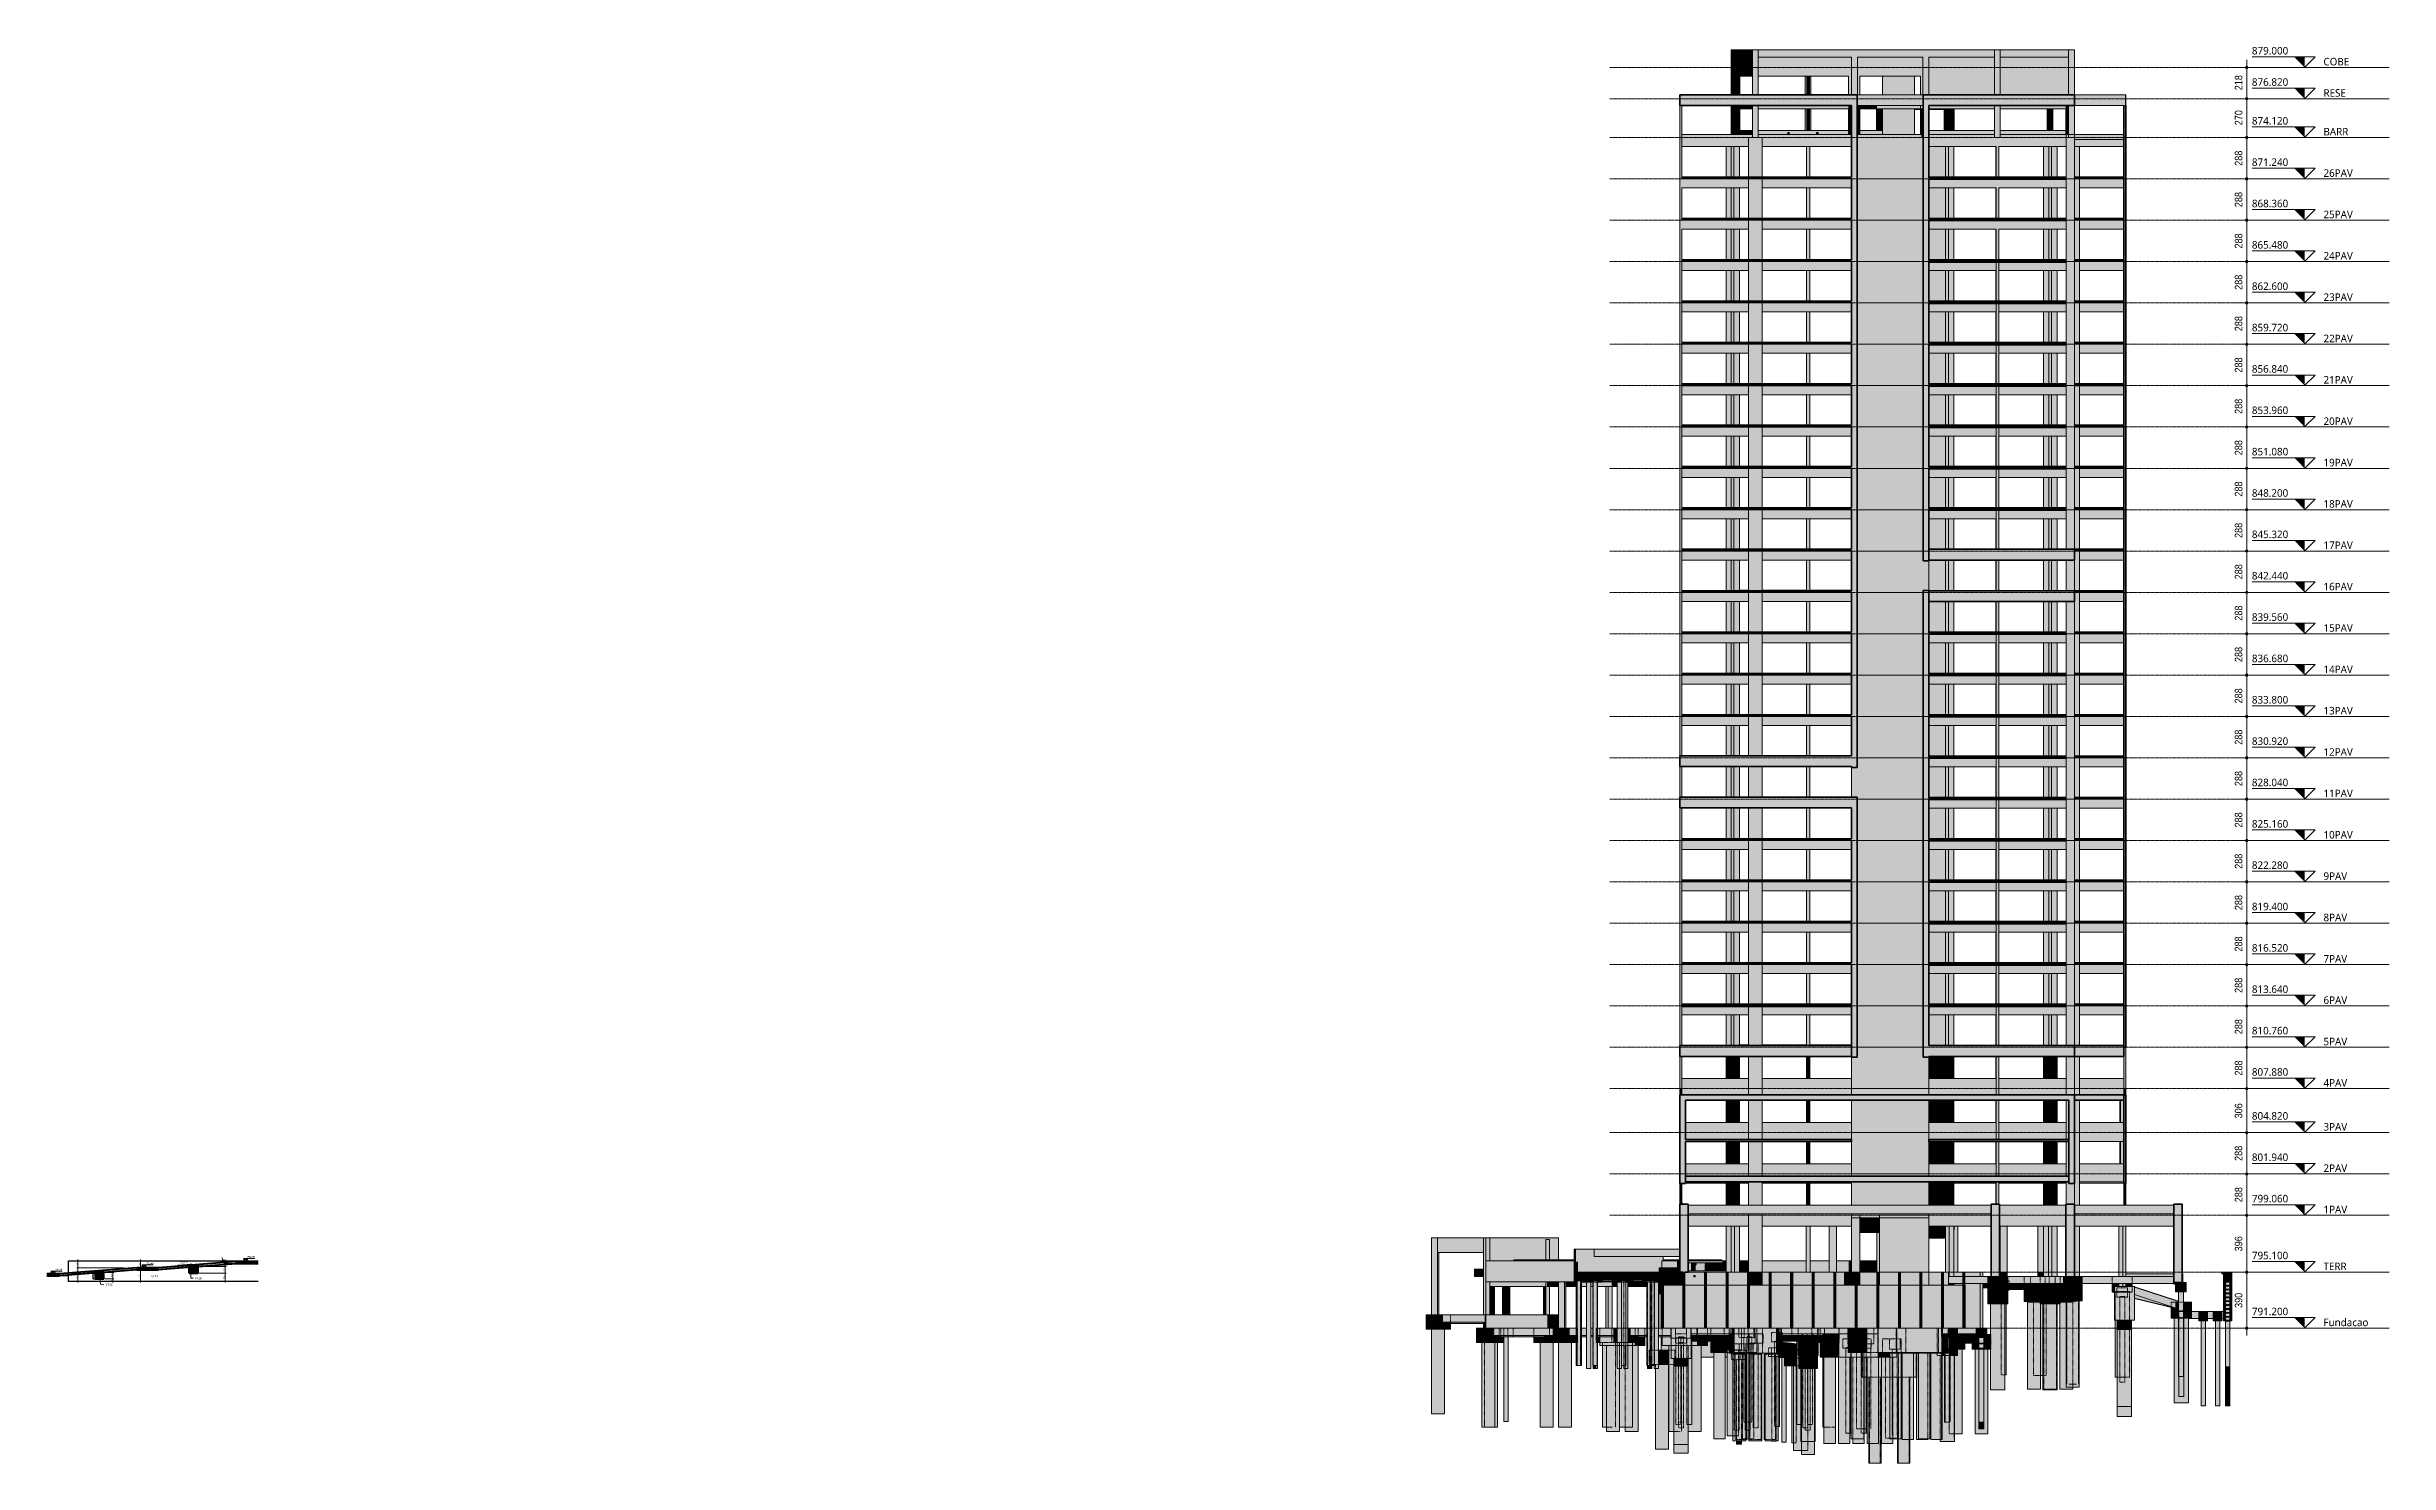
# Model space of a CAD drawing. Extents: x -2131 to 52870, y -3196 to 88043.
# Drawn here: x 23808 to 40119, y 78180 to 88043 of the extents above; entities that cross this region are included whole.
import ezdxf

# ---------------------------------------------------------------- set-up
doc = ezdxf.new("R2010")
doc.units = 0
doc.linetypes.add('Centro', pattern=[3.175, 0.635, -0.47625, 1.5875, -0.47625])
doc.linetypes.add('Traço', pattern=[0.635, 0.3175, -0.3175])
for name, color, linetype, lineweight in [('A-ANNO-DIMS', 7, 'Continuous', 9), ('A-ANNO-DIMS-350', 7, 'Continuous', 9), ('A-ANNO-DIMS-50', 7, 'Continuous', 9), ('A-DETL-MEDM', 7, 'Continuous', 50), ('A-DETL-THIN', 7, 'Continuous', 25), ('A-FLOR', 7, 'Continuous', 25), ('A-FLOR-LEVL', 7, 'Continuous', 9), ('A-GENM', 7, 'Continuous', 25), ('G-ANNO-DIMS', 7, 'Continuous', 9), ('S-BEAM', 7, 'Continuous', 25), ('S-BEAM-IDEN', 7, 'Continuous', 9), ('S-COLS', 7, 'Continuous', 25), ('S-FNDN', 7, 'Continuous', 25), ('S-FNDN-HDLN', 7, 'Traço', 18)]:
    doc.layers.add(name, color=color, linetype=linetype, lineweight=lineweight)
doc.layers.add('A-DETL', color=7, linetype='Continuous', lineweight=18, true_color=0x00a600)
doc.styles.add('Fira Sans', font='', dxfattribs={"width": 0.9, "height": 7.5})
doc.styles.add('Fira Sans_1', font='', dxfattribs={"height": 12.5})
doc.styles.add('Fira Sans_4', font='', dxfattribs={"width": 0.9, "height": 52.5})
doc.styles.add('Gadugi', font='gadugi.ttf', dxfattribs={"height": 15})
doc.styles.add('Gadugi_5', font='gadugi.ttf', dxfattribs={"height": 52.5})
doc.styles.get('Fira Sans').set_extended_font_data('Fira Sans')
doc.styles.get('Fira Sans_1').set_extended_font_data('Fira Sans')
doc.styles.get('Fira Sans_4').set_extended_font_data('Fira Sans')
doc.dimstyles.new('PED_1_5mm_ESQ', dxfattribs={"dimscale": 30.48, "dimtxt": 10.229846, "dimasz": 0.328084, "dimexe": 0.246063, "dimexo": 0.246063, "dimgap": 0.049213, "dimtad": 1, "dimdec": 1, "dimrnd": 0.5, "dimdsep": 46, "dimtxsty": 'Fira Sans', "dimblk1": 'DOTSMALL', "dimblk2": 'DOTSMALL', "dimsah": 1, "dimcen": 0.09, "dimdle": 0.246063, "dimazin": 0, "dimtfac": 1, "dimtdec": 4, "dimtix": 1, "dimtmove": 1, "dimatfit": 3, "dimfxl": 1, "dimtvp": 1, "dimtolj": 1, "dimtzin": 0, "dimarcsym": 2})
doc.dimstyles.new('PED_1_5mm_ESQ_1', dxfattribs={"dimscale": 30.48, "dimtxt": 10.229846, "dimasz": 0.328084, "dimexe": 0.246063, "dimexo": 0.246063, "dimgap": 0.049213, "dimtad": 1, "dimdec": 1, "dimrnd": 0.5, "dimdsep": 46, "dimtxsty": 'Fira Sans', "dimblk1": 'DOTSMALL', "dimblk2": 'DOTSMALL', "dimsah": 1, "dimcen": 0.09, "dimdle": 0.246063, "dimazin": 0, "dimtfac": 1, "dimtdec": 4, "dimtix": 1, "dimtmove": 0, "dimatfit": 3, "dimfxl": 1, "dimtvp": 1, "dimtolj": 1, "dimtzin": 0, "dimarcsym": 2})
doc.dimstyles.new('PED_1_5mm_ESQ_4', dxfattribs={"dimscale": 30.48, "dimtxt": 71.608919, "dimasz": 2.296588, "dimexe": 1.722441, "dimexo": 1.722441, "dimgap": 0.344488, "dimtad": 1, "dimdec": 1, "dimrnd": 0.5, "dimdsep": 46, "dimtxsty": 'Fira Sans_4', "dimblk1": 'DOTSMALL', "dimblk2": 'DOTSMALL', "dimsah": 1, "dimcen": 0.09, "dimdle": 1.722441, "dimazin": 0, "dimtfac": 1, "dimtdec": 4, "dimtix": 1, "dimtmove": 0, "dimatfit": 3, "dimfxl": 1, "dimtvp": 1, "dimtolj": 1, "dimtzin": 0, "dimarcsym": 2})

msp = doc.modelspace()

# ---------------------------------------------------------------- texts
at = {"layer": 'A-FLOR-LEVL', "char_height": 52.5, "attachment_point": 1, "style": 'Gadugi_5'}
for s, insert, width in [('879.000', (39163.069, 88042.501), 305.84378), ('COBE', (39661.549, 87966.541), 218.86069), ('876.820', (39163.069, 87824.497), 305.84378), ('RESE', (39661.549, 87748.537), 190.80162), ('874.120', (39163.069, 87554.501), 305.84378), ('BARR', (39661.549, 87478.541), 216.05478), ('871.240', (39163.069, 87266.497), 305.84378), ('26PAV', (39661.549, 87190.537), 260.94928), ('868.360', (39163.069, 86978.497), 305.84378), ('25PAV', (39661.549, 86902.537), 260.94928), ('865.480', (39163.069, 86690.497), 305.84378), ('24PAV', (39661.549, 86614.537), 260.94928), ('862.600', (39163.069, 86402.497), 305.84378), ('23PAV', (39661.549, 86326.537), 260.94928), ('859.720', (39163.069, 86114.497), 305.84378), ('22PAV', (39661.549, 86038.537), 260.94928), ('856.840', (39163.069, 85826.497), 305.84378), ('21PAV', (39661.549, 85750.537), 260.94928), ('853.960', (39163.069, 85538.497), 305.84378), ('20PAV', (39661.549, 85462.537), 260.94928), ('851.080', (39163.069, 85250.497), 305.84378), ('19PAV', (39661.549, 85174.537), 260.94928), ('848.200', (39163.069, 84962.497), 305.84378), ('18PAV', (39661.549, 84886.537), 260.94928), ('845.320', (39163.069, 84674.497), 305.84378), ('17PAV', (39661.549, 84598.537), 260.94928), ('842.440', (39163.069, 84386.497), 305.84378), ('16PAV', (39661.549, 84310.537), 260.94928), ('839.560', (39163.069, 84098.497), 305.84378), ('15PAV', (39661.549, 84022.537), 260.94928), ('836.680', (39163.069, 83810.498), 305.84378), ('14PAV', (39661.549, 83734.538), 260.94928), ('833.800', (39163.069, 83522.498), 305.84378), ('13PAV', (39661.549, 83446.538), 260.94928), ('830.920', (39163.069, 83234.498), 305.84378), ('12PAV', (39661.549, 83158.538), 260.94928), ('828.040', (39163.069, 82946.498), 305.84378), ('11PAV', (39661.549, 82870.538), 260.94928), ('825.160', (39163.069, 82658.498), 305.84378), ('10PAV', (39661.549, 82582.538), 260.94928), ('822.280', (39163.069, 82370.498), 305.84378), ('9PAV', (39661.549, 82294.538), 213.24887), ('819.400', (39163.069, 82082.498), 305.84378), ('8PAV', (39661.549, 82006.538), 213.24887), ('816.520', (39163.069, 81794.498), 305.84378), ('7PAV', (39661.549, 81718.538), 213.24887), ('813.640', (39163.069, 81506.498), 305.84378), ('6PAV', (39661.549, 81430.538), 213.24887), ('810.760', (39163.069, 81218.498), 305.84378), ('5PAV', (39661.549, 81142.538), 213.24887), ('807.880', (39163.069, 80930.497), 305.84378), ('4PAV', (39661.549, 80854.537), 213.24887), ('804.820', (39163.069, 80624.497), 305.84378), ('3PAV', (39661.549, 80548.537), 213.24887), ('801.940', (39163.069, 80336.497), 305.84378), ('2PAV', (39661.549, 80260.537), 213.24887), ('799.060', (39163.069, 80048.497), 305.84378), ('1PAV', (39661.549, 79972.537), 213.24887), ('795.100', (39163.069, 79652.501), 305.84378), ('TERR', (39661.549, 79576.541), 199.21934), ('791.200', (39163.069, 79262.498), 305.84378), ('Fundacao', (39661.549, 79186.538), 384.40916)]:
    msp.add_mtext(s, dxfattribs=dict(at, insert=insert, width=width))
at = {"layer": 'G-ANNO-DIMS', "char_height": 12.5, "attachment_point": 1, "line_spacing_factor": 1.049215, "style": 'Fira Sans_1'}
for s, insert, width in [('795.85', (25203.901, 79622.309), 60.14847), ('794.98', (23862.162, 79535.309), 61.58058), ('795.40', (24497.006, 79577.305), 61.17141)]:
    msp.add_mtext(s, dxfattribs=dict(at, insert=insert, width=width))
at = {"layer": 'G-ANNO-DIMS', "insert": (24737.966, 79582.694), "char_height": 12.5, "width": 57.07967, "attachment_point": 1, "rotation": 4.7611653, "line_spacing_factor": 1.049215, "style": 'Fira Sans_1'}
msp.add_mtext('8.33%', dxfattribs=at)
at = {"layer": 'S-BEAM-IDEN', "char_height": 15, "width": 58.12234, "attachment_point": 1, "style": 'Gadugi'}
for s, insert in [('V133', (24535.374, 79488.128)), ('V128', (24839.223, 79475.169)), ('V132', (24218.75, 79431.309))]:
    msp.add_mtext(s, dxfattribs=dict(at, insert=insert))

# ---------------------------------------------------------------- blocks, each defined once
blk = doc.blocks.new('Elevações de ponto - SIMBOLO DE NÍVEL-CORTE-2219088-CT C 002 - CORTE D-D')
at = {"layer": 'G-ANNO-DIMS'}
blk.add_hatch(color=256, dxfattribs=at).paths.add_polyline_path([(2441, 79555), (2441, 79540), (2426, 79555)], flags=0)
for p, q in [((2505, 79560), (2426, 79560)), ((2441, 79540), (2426, 79555)), ((2426, 79555), (2456, 79555)), ((2456, 79555), (2441, 79540))]:
    blk.add_line(p, q, dxfattribs=at)
blk = doc.blocks.new('DIMBLOCK132-CT C 002 - CORTE D-D')
at = {"layer": 'A-ANNO-DIMS-50', "transparency": 16777216}
h = blk.add_hatch(color=256, dxfattribs=at)
edge = h.paths.add_edge_path(flags=0)
edge.add_arc((24025, 79590), 1.25, 0, 360)
h = blk.add_hatch(color=256, dxfattribs=at)
edge = h.paths.add_edge_path(flags=0)
edge.add_arc((24025, 79540), 1.25, 0, 360)
for p, q in [((24025, 79598), (24025, 79540)), ((24342, 79540), (24018, 79540)), ((24019, 79590), (24033, 79590)), ((24025, 79590), (24019, 79590)), ((24025, 79540), (24342, 79540))]:
    blk.add_line(p, q, dxfattribs=at)
for centre in [(24025, 79590), (24025, 79540)]:
    blk.add_circle(centre, 1.25, dxfattribs=at)
at = {"layer": 'A-ANNO-DIMS-50', "color": 0, "transparency": 16777216, "insert": (24013, 79560), "char_height": 7.5, "width": 12.28, "attachment_point": 1, "rotation": 90, "line_spacing_factor": 1.049215, "style": 'Fira Sans'}
blk.add_mtext('50', dxfattribs=at)
blk = doc.blocks.new('_DotSmall')
at = {"color": 0, "linetype": 'ByBlock', "const_width": 0.5}
blk.add_lwpolyline([(-0.0625, 0, 1), (0.0625, 0, 1)], format="xyb", close=True, dxfattribs=at)
blk = doc.blocks.new('DIMBLOCK133-CT C 002 - CORTE D-D')
at = {"layer": 'A-ANNO-DIMS-50', "transparency": 16777216}
h = blk.add_hatch(color=256, dxfattribs=at)
edge = h.paths.add_edge_path(flags=0)
edge.add_arc((24025, 79540), 1.25, 0, 360)
h = blk.add_hatch(color=256, dxfattribs=at)
edge = h.paths.add_edge_path(flags=0)
edge.add_arc((24025, 79498), 1.25, 0, 360)
for p, q in [((23984, 79498), (24033, 79498)), ((24025, 79498), (23984, 79498)), ((24342, 79540), (24018, 79540)), ((24025, 79540), (24025, 79498)), ((24025, 79540), (24342, 79540))]:
    blk.add_line(p, q, dxfattribs=at)
for centre in [(24025, 79540), (24025, 79498)]:
    blk.add_circle(centre, 1.25, dxfattribs=at)
at = {"layer": 'A-ANNO-DIMS-50', "color": 0, "transparency": 16777216, "insert": (24013, 79514), "char_height": 7.5, "width": 11.8, "attachment_point": 1, "rotation": 90, "line_spacing_factor": 1.049215, "style": 'Fira Sans'}
blk.add_mtext('42', dxfattribs=at)
blk = doc.blocks.new('DIMBLOCK134-CT C 002 - CORTE D-D')
at = {"layer": 'A-ANNO-DIMS-50', "transparency": 16777216}
h = blk.add_hatch(color=256, dxfattribs=at)
edge = h.paths.add_edge_path(flags=0)
edge.add_arc((24025, 79498), 1.25, 0, 360)
h = blk.add_hatch(color=256, dxfattribs=at)
edge = h.paths.add_edge_path(flags=0)
edge.add_arc((24025, 79444), 1.25, 0, 360)
for p, q in [((23984, 79498), (24033, 79498)), ((24025, 79498), (23984, 79498)), ((24019, 79444), (24033, 79444)), ((24025, 79444), (24019, 79444)), ((24025, 79498), (24025, 79437))]:
    blk.add_line(p, q, dxfattribs=at)
for centre in [(24025, 79498), (24025, 79444)]:
    blk.add_circle(centre, 1.25, dxfattribs=at)
at = {"layer": 'A-ANNO-DIMS-50', "color": 0, "transparency": 16777216, "insert": (24013, 79466), "char_height": 7.5, "width": 11.96, "attachment_point": 1, "rotation": 90, "line_spacing_factor": 1.049215, "style": 'Fira Sans'}
blk.add_mtext('54', dxfattribs=at)
blk = doc.blocks.new('DIMBLOCK135-CT C 002 - CORTE D-D')
at = {"layer": 'A-ANNO-DIMS-50', "transparency": 16777216}
h = blk.add_hatch(color=256, dxfattribs=at)
edge = h.paths.add_edge_path(flags=0)
edge.add_arc((25050, 79503), 1.25, 0, 360)
h = blk.add_hatch(color=256, dxfattribs=at)
edge = h.paths.add_edge_path(flags=0)
edge.add_arc((25050, 79444), 1.25, 0, 360)
for p, q in [((24870, 79503), (25057, 79503)), ((25050, 79503), (24870, 79503)), ((25056, 79444), (25042, 79444)), ((25050, 79437), (25050, 79503)), ((25050, 79444), (25056, 79444))]:
    blk.add_line(p, q, dxfattribs=at)
for centre in [(25050, 79503), (25050, 79444)]:
    blk.add_circle(centre, 1.25, dxfattribs=at)
at = {"layer": 'A-ANNO-DIMS-50', "color": 0, "transparency": 16777216, "insert": (25038, 79465), "char_height": 7.5, "width": 20.77, "attachment_point": 1, "rotation": 90, "line_spacing_factor": 1.049215, "style": 'Fira Sans'}
blk.add_mtext('58.5', dxfattribs=at)
blk = doc.blocks.new('DIMBLOCK136-CT C 002 - CORTE D-D')
at = {"layer": 'A-ANNO-DIMS-50', "transparency": 16777216}
h = blk.add_hatch(color=256, dxfattribs=at)
edge = h.paths.add_edge_path(flags=0)
edge.add_arc((25050, 79549), 1.25, 0, 360)
h = blk.add_hatch(color=256, dxfattribs=at)
edge = h.paths.add_edge_path(flags=0)
edge.add_arc((25050, 79503), 1.25, 0, 360)
for p, q in [((24869, 79549), (25057, 79549)), ((25050, 79549), (24869, 79549)), ((24870, 79503), (25057, 79503)), ((25050, 79503), (24870, 79503)), ((25050, 79503), (25050, 79549))]:
    blk.add_line(p, q, dxfattribs=at)
for centre in [(25050, 79549), (25050, 79503)]:
    blk.add_circle(centre, 1.25, dxfattribs=at)
at = {"layer": 'A-ANNO-DIMS-50', "color": 0, "transparency": 16777216, "insert": (25038, 79517), "char_height": 7.5, "width": 20.93, "attachment_point": 1, "rotation": 90, "line_spacing_factor": 1.049215, "style": 'Fira Sans'}
blk.add_mtext('46.5', dxfattribs=at)
blk = doc.blocks.new('DIMBLOCK137-CT C 002 - CORTE D-D')
at = {"layer": 'A-ANNO-DIMS-50', "transparency": 16777216}
h = blk.add_hatch(color=256, dxfattribs=at)
edge = h.paths.add_edge_path(flags=0)
edge.add_arc((25050, 79571), 1.25, 0, 360)
h = blk.add_hatch(color=256, dxfattribs=at)
edge = h.paths.add_edge_path(flags=0)
edge.add_arc((25050, 79549), 1.25, 0, 360)
for p, q in [((24869, 79549), (25057, 79549)), ((25050, 79549), (24869, 79549)), ((25119, 79571), (25042, 79571)), ((25050, 79549), (25050, 79571)), ((25050, 79571), (25119, 79571))]:
    blk.add_line(p, q, dxfattribs=at)
for centre in [(25050, 79571), (25050, 79549)]:
    blk.add_circle(centre, 1.25, dxfattribs=at)
at = {"layer": 'A-ANNO-DIMS-50', "color": 0, "transparency": 16777216, "insert": (25038, 79555), "char_height": 7.5, "width": 11.33, "attachment_point": 1, "rotation": 90, "line_spacing_factor": 1.049215, "style": 'Fira Sans'}
blk.add_mtext('22', dxfattribs=at)
blk = doc.blocks.new('DIMBLOCK138-CT C 002 - CORTE D-D')
at = {"layer": 'A-ANNO-DIMS-50', "transparency": 16777216}
h = blk.add_hatch(color=256, dxfattribs=at)
edge = h.paths.add_edge_path(flags=0)
edge.add_arc((25050, 79585), 1.25, 0, 360)
h = blk.add_hatch(color=256, dxfattribs=at)
edge = h.paths.add_edge_path(flags=0)
edge.add_arc((25050, 79571), 1.25, 0, 360)
for p, q in [((25119, 79585), (25042, 79585)), ((25119, 79571), (25042, 79571)), ((25050, 79571), (25050, 79585)), ((25050, 79585), (25119, 79585)), ((25050, 79571), (25119, 79571))]:
    blk.add_line(p, q, dxfattribs=at)
for centre in [(25050, 79585), (25050, 79571)]:
    blk.add_circle(centre, 1.25, dxfattribs=at)
at = {"layer": 'A-ANNO-DIMS-50', "color": 0, "transparency": 16777216, "insert": (25038, 79573), "char_height": 7.5, "width": 11.17, "attachment_point": 1, "rotation": 90, "line_spacing_factor": 1.049215, "style": 'Fira Sans'}
blk.add_mtext('14', dxfattribs=at)
blk = doc.blocks.new('DIMBLOCK139-CT C 002 - CORTE D-D')
at = {"layer": 'A-ANNO-DIMS-50', "transparency": 16777216}
h = blk.add_hatch(color=256, dxfattribs=at)
edge = h.paths.add_edge_path(flags=0)
edge.add_arc((25050, 79588), 1.25, 0, 360)
h = blk.add_hatch(color=256, dxfattribs=at)
edge = h.paths.add_edge_path(flags=0)
edge.add_arc((25050, 79585), 1.25, 0, 360)
for p, q in [((25119, 79588), (25042, 79588)), ((25119, 79585), (25042, 79585)), ((25050, 79585), (25050, 79588)), ((25050, 79588), (25119, 79588)), ((25050, 79585), (25119, 79585))]:
    blk.add_line(p, q, dxfattribs=at)
for centre in [(25050, 79588), (25050, 79585)]:
    blk.add_circle(centre, 1.25, dxfattribs=at)
blk.add_ellipse((25050, 79575), major_axis=(29.9, 0), ratio=0.38284, start_param=1.570796, end_param=3.141593, dxfattribs=at)
at = {"layer": 'A-ANNO-DIMS-50', "color": 0, "transparency": 16777216, "insert": (25016, 79570), "char_height": 7.5, "width": 5.82, "attachment_point": 1, "rotation": 90, "line_spacing_factor": 1.049215, "style": 'Fira Sans'}
blk.add_mtext('3', dxfattribs=at)
blk = doc.blocks.new('DIMBLOCK140-CT C 002 - CORTE D-D')
at = {"layer": 'A-ANNO-DIMS-50', "transparency": 16777216}
h = blk.add_hatch(color=256, dxfattribs=at)
edge = h.paths.add_edge_path(flags=0)
edge.add_arc((25050, 79590), 1.25, 0, 360)
h = blk.add_hatch(color=256, dxfattribs=at)
edge = h.paths.add_edge_path(flags=0)
edge.add_arc((25050, 79588), 1.25, 0, 360)
for p, q in [((25050, 79588), (25050, 79598)), ((25056, 79590), (25042, 79590)), ((25119, 79588), (25042, 79588)), ((25050, 79590), (25056, 79590)), ((25050, 79588), (25119, 79588))]:
    blk.add_line(p, q, dxfattribs=at)
for centre in [(25050, 79590), (25050, 79588)]:
    blk.add_circle(centre, 1.25, dxfattribs=at)
blk.add_ellipse((25050, 79608), major_axis=(20.3, 0), ratio=0.932713, start_param=3.141593, end_param=4.712389, dxfattribs=at)
at = {"layer": 'A-ANNO-DIMS-50', "color": 0, "transparency": 16777216, "insert": (25026, 79608), "char_height": 7.5, "width": 5.67, "attachment_point": 1, "rotation": 90, "line_spacing_factor": 1.049215, "style": 'Fira Sans'}
blk.add_mtext('2', dxfattribs=at)
blk = doc.blocks.new('DIMBLOCK141-CT C 002 - CORTE D-D')
at = {"layer": 'A-ANNO-DIMS-50', "transparency": 16777216}
h = blk.add_hatch(color=256, dxfattribs=at)
edge = h.paths.add_edge_path(flags=0)
edge.add_arc((24267, 79463), 1.25, 0, 360)
h = blk.add_hatch(color=256, dxfattribs=at)
edge = h.paths.add_edge_path(flags=0)
edge.add_arc((24267, 79444), 1.25, 0, 360)
for p, q in [((24213, 79463), (24274, 79463)), ((24267, 79463), (24213, 79463)), ((24273, 79444), (24259, 79444)), ((24267, 79437), (24267, 79463)), ((24267, 79444), (24273, 79444))]:
    blk.add_line(p, q, dxfattribs=at)
for centre in [(24267, 79463), (24267, 79444)]:
    blk.add_circle(centre, 1.25, dxfattribs=at)
at = {"layer": 'A-ANNO-DIMS-50', "color": 0, "transparency": 16777216, "insert": (24255, 79445), "char_height": 7.5, "width": 19.99, "attachment_point": 1, "rotation": 90, "line_spacing_factor": 1.049215, "style": 'Fira Sans'}
blk.add_mtext('18.5', dxfattribs=at)
blk = doc.blocks.new('DIMBLOCK142-CT C 002 - CORTE D-D')
at = {"layer": 'A-ANNO-DIMS-50', "transparency": 16777216}
h = blk.add_hatch(color=256, dxfattribs=at)
edge = h.paths.add_edge_path(flags=0)
edge.add_arc((24267, 79507), 1.25, 0, 360)
h = blk.add_hatch(color=256, dxfattribs=at)
edge = h.paths.add_edge_path(flags=0)
edge.add_arc((24267, 79463), 1.25, 0, 360)
for p, q in [((24213, 79507), (24274, 79507)), ((24267, 79507), (24213, 79507)), ((24213, 79463), (24274, 79463)), ((24267, 79463), (24213, 79463)), ((24267, 79463), (24267, 79514))]:
    blk.add_line(p, q, dxfattribs=at)
for centre in [(24267, 79507), (24267, 79463)]:
    blk.add_circle(centre, 1.25, dxfattribs=at)
at = {"layer": 'A-ANNO-DIMS-50', "color": 0, "transparency": 16777216, "insert": (24255, 79476), "char_height": 7.5, "width": 20.93, "attachment_point": 1, "rotation": 90, "line_spacing_factor": 1.049215, "style": 'Fira Sans'}
blk.add_mtext('44.5', dxfattribs=at)
blk = doc.blocks.new('DIMBLOCK143-CT C 002 - CORTE D-D')
at = {"layer": 'A-ANNO-DIMS-50', "transparency": 16777216}
h = blk.add_hatch(color=256, dxfattribs=at)
edge = h.paths.add_edge_path(flags=0)
edge.add_arc((24460, 79526), 1.25, 0, 360)
h = blk.add_hatch(color=256, dxfattribs=at)
edge = h.paths.add_edge_path(flags=0)
edge.add_arc((24460, 79444), 1.25, 0, 360)
for p, q in [((24465, 79526), (24452, 79526)), ((24465, 79444), (24452, 79444)), ((24460, 79437), (24460, 79526)), ((24460, 79526), (24465, 79526)), ((24460, 79444), (24465, 79444))]:
    blk.add_line(p, q, dxfattribs=at)
for centre in [(24460, 79526), (24460, 79444)]:
    blk.add_circle(centre, 1.25, dxfattribs=at)
at = {"layer": 'A-ANNO-DIMS-50', "color": 0, "transparency": 16777216, "insert": (24448, 79480), "char_height": 7.5, "width": 11.96, "attachment_point": 1, "rotation": 90, "line_spacing_factor": 1.049215, "style": 'Fira Sans'}
blk.add_mtext('82', dxfattribs=at)
blk = doc.blocks.new('DIMBLOCK144-CT C 002 - CORTE D-D')
at = {"layer": 'A-ANNO-DIMS-50', "transparency": 16777216}
h = blk.add_hatch(color=256, dxfattribs=at)
edge = h.paths.add_edge_path(flags=0)
edge.add_arc((24460, 79540), 1.25, 0, 360)
h = blk.add_hatch(color=256, dxfattribs=at)
edge = h.paths.add_edge_path(flags=0)
edge.add_arc((24460, 79526), 1.25, 0, 360)
for p, q in [((24465, 79540), (24452, 79540)), ((24465, 79526), (24452, 79526)), ((24460, 79526), (24460, 79540)), ((24460, 79540), (24465, 79540)), ((24460, 79526), (24465, 79526))]:
    blk.add_line(p, q, dxfattribs=at)
for centre in [(24460, 79540), (24460, 79526)]:
    blk.add_circle(centre, 1.25, dxfattribs=at)
at = {"layer": 'A-ANNO-DIMS-50', "color": 0, "transparency": 16777216, "insert": (24448, 79528), "char_height": 7.5, "width": 11.17, "attachment_point": 1, "rotation": 90, "line_spacing_factor": 1.049215, "style": 'Fira Sans'}
blk.add_mtext('14', dxfattribs=at)
blk = doc.blocks.new('DIMBLOCK145-CT C 002 - CORTE D-D')
at = {"layer": 'A-ANNO-DIMS-50', "transparency": 16777216}
h = blk.add_hatch(color=256, dxfattribs=at)
edge = h.paths.add_edge_path(flags=0)
edge.add_arc((24460, 79590), 1.25, 0, 360)
h = blk.add_hatch(color=256, dxfattribs=at)
edge = h.paths.add_edge_path(flags=0)
edge.add_arc((24460, 79540), 1.25, 0, 360)
for p, q in [((24460, 79540), (24460, 79598)), ((24465, 79590), (24452, 79590)), ((24465, 79540), (24452, 79540)), ((24460, 79590), (24465, 79590)), ((24460, 79540), (24465, 79540))]:
    blk.add_line(p, q, dxfattribs=at)
for centre in [(24460, 79590), (24460, 79540)]:
    blk.add_circle(centre, 1.25, dxfattribs=at)
at = {"layer": 'A-ANNO-DIMS-50', "color": 0, "transparency": 16777216, "insert": (24448, 79560), "char_height": 7.5, "width": 12.28, "attachment_point": 1, "rotation": 90, "line_spacing_factor": 1.049215, "style": 'Fira Sans'}
blk.add_mtext('50', dxfattribs=at)
blk = doc.blocks.new('PED_BLRET-1EST_R01_2019 - 75x75x65-3763687-CT C 004 - CRT ESQ')
at = {"layer": 'S-FNDN-HDLN', "lineweight": 9}
for p, q in [((1714, 79378), (1749, 79378)), ((1714, 79373), (1714, 79378)), ((1749, 79373), (1714, 79373)), ((1749, 79378), (1749, 79373))]:
    blk.add_line(p, q, dxfattribs=at)
blk = doc.blocks.new('Estaca W Gerdau - W250X32_7-3763720-CT C 004 - CRT ESQ')
at = {"layer": 'S-FNDN', "linetype": 'Traço', "lineweight": 9, "true_color": 0xa4b9db}
blk.add_hatch(color=9, dxfattribs=at).paths.add_polyline_path([(-1880, 79120), (-1872, 79120), (-1872, 79510), (-1886, 79510), (-1886, 79120)], flags=0)
at = {"layer": 'S-FNDN', "lineweight": 9}
for p, q in [((-1886, 79510), (-1886, 79120)), ((-1872, 79510), (-1886, 79510)), ((-1879, 79120), (-1879, 79510)), ((-1878, 79510), (-1878, 79120)), ((-1872, 79510), (-1872, 79120)), ((-1872, 79120), (-1886, 79120))]:
    blk.add_line(p, q, dxfattribs=at)
blk = doc.blocks.new('PED_FURO_RETANGULAR_R04_2020 - 10x10x32-3497891-CT C 004 - CRT ESQ')
at = {"layer": 'A-GENM', "lineweight": 9}
for p, q in [((-1660, 79478), (-1650, 79488)), ((-1650, 79478), (-1660, 79488))]:
    blk.add_line(p, q, dxfattribs=at)
blk = doc.blocks.new('PED_BLRET-1EST_R01_2019_muro_ - 60x60x60-3843966-CT C 004 - CRT ESQ')
at = {"layer": 'S-FNDN-HDLN', "lineweight": 9}
for p, q in [((-2472, 79455), (-2442, 79455)), ((-2472, 79450), (-2472, 79455)), ((-2442, 79450), (-2472, 79450)), ((-2442, 79455), (-2442, 79450))]:
    blk.add_line(p, q, dxfattribs=at)
blk = doc.blocks.new('PED_FURO_CIRCULAR_R04_2020 - 15x25-3721065-CT C 004 - CRT ESQ')
at = {"layer": 'A-GENM', "lineweight": 9}
for p, q in [((-993, 87443), (-1008, 87443)), ((-1001, 87435), (-1001, 87450))]:
    blk.add_line(p, q, dxfattribs=at)
blk = doc.blocks.new('PED_BLRET-1EST_R01_2019 - 75x75x65-V8-CT C 004 - CRT ESQ')
at = {"layer": 'S-FNDN-HDLN', "lineweight": 9}
for p, q in [((1306, 79340), (1341, 79340)), ((1306, 79335), (1306, 79340)), ((1341, 79335), (1306, 79335)), ((1341, 79340), (1341, 79335))]:
    blk.add_line(p, q, dxfattribs=at)
blk = doc.blocks.new('PED_BLRET-1EST_R01_2019 - 75x75x65-V9-CT C 004 - CRT ESQ')
at = {"layer": 'S-FNDN-HDLN', "lineweight": 9}
for p, q in [((325, 79015), (360, 79015)), ((360, 79010), (325, 79010))]:
    blk.add_line(p, q, dxfattribs=at)
blk = doc.blocks.new('PED_BLRET-1EST_R01_2019 - 75x75x65-V10-CT C 004 - CRT ESQ')
at = {"layer": 'S-FNDN-HDLN', "lineweight": 9}
for p, q in [((-1767, 79020), (-1732, 79020)), ((-1732, 79015), (-1767, 79015))]:
    blk.add_line(p, q, dxfattribs=at)
blk = doc.blocks.new('PED_BLRET-1EST_EXCENTRICA_R01_2019 - 110x130x100-V11-CT C 004 - CRT ESQ')
at = {"layer": 'S-FNDN-HDLN', "lineweight": 9}
for p, q in [((-326, 78945), (-326, 78950)), ((-252, 78945), (-326, 78945)), ((-236, 78950), (-236, 78945))]:
    blk.add_line(p, q, dxfattribs=at)
blk = doc.blocks.new('PED_BLRET-1EST_EXCENTRICA_R01_2019 - 110x130x100-3841337-CT C 004 - CRT ESQ')
at = {"layer": 'S-FNDN-HDLN', "lineweight": 9}
for p, q in [((117, 78980), (175, 78980)), ((117, 78975), (117, 78980)), ((175, 78975), (117, 78975)), ((175, 78980), (207, 78980)), ((207, 78975), (175, 78975)), ((207, 78980), (207, 78975))]:
    blk.add_line(p, q, dxfattribs=at)
blk = doc.blocks.new('PED_BLRET-1EST_EXCENTRICA_R01_2019 - 110x130x100-V4-CT C 004 - CRT ESQ')
at = {"layer": 'S-FNDN-HDLN', "lineweight": 9}
for p, q in [((298, 78980), (325, 78980)), ((298, 78975), (298, 78980)), ((325, 78975), (298, 78975)), ((325, 78980), (360, 78980)), ((360, 78975), (325, 78975)), ((360, 78980), (388, 78980)), ((388, 78975), (360, 78975)), ((388, 78980), (388, 78975))]:
    blk.add_line(p, q, dxfattribs=at)
blk = doc.blocks.new('PED_BLRET-1EST_EXCENTRICA_R01_2019 - 110x130x100-V12-CT C 004 - CRT ESQ')
at = {"layer": 'S-FNDN-HDLN', "lineweight": 9}
for p, q in [((704, 79385), (794, 79385)), ((704, 79380), (704, 79385)), ((794, 79380), (704, 79380)), ((794, 79385), (794, 79380))]:
    blk.add_line(p, q, dxfattribs=at)
blk = doc.blocks.new('PED_BLRET-1EST_EXCENTRICA_R01_2019 - 140x120x110-3841338-CT C 004 - CRT ESQ')
at = {"layer": 'S-FNDN-HDLN', "lineweight": 9}
for p, q in [((1273.172184, 79375.004), (1373.172184, 79375.004)), ((1273.172184, 79370.004), (1273.172184, 79375.004)), ((1373.172184, 79370.004), (1273.172184, 79370.004)), ((1373.172184, 79375.004), (1373.172184, 79370.004))]:
    blk.add_line(p, q, dxfattribs=at)
blk = doc.blocks.new('PED_BLRET-1EST_R01_2019 - 75x75x65-V5-CT C 004 - CRT ESQ')
at = {"layer": 'S-FNDN-HDLN', "lineweight": 9}
for p, q in [((85, 79060), (111, 79060)), ((85, 79055), (85, 79060)), ((111, 79055), (85, 79055)), ((111, 79060), (120, 79060)), ((120, 79055), (111, 79055)), ((120, 79060), (120, 79055))]:
    blk.add_line(p, q, dxfattribs=at)
blk = doc.blocks.new('PED_BLRET-1EST_R01_2019 - 75x75x65-V13-CT C 004 - CRT ESQ')
at = {"layer": 'S-FNDN-HDLN', "lineweight": 9}
for p, q in [((-1064, 79030), (-1099, 79030)), ((-1099, 79030), (-1099, 79025)), ((-1099, 79025), (-1064, 79025)), ((-1064, 79025), (-1064, 79030))]:
    blk.add_line(p, q, dxfattribs=at)
blk = doc.blocks.new('PED_BLRET-1EST_R01_2019_muro_ - 60x60x60-V14-CT C 004 - CRT ESQ')
at = {"layer": 'S-FNDN-HDLN', "lineweight": 9}
for p, q in [((-2473, 79455), (-2472, 79455)), ((-2473, 79450), (-2473, 79455)), ((-2443, 79455), (-2443, 79450))]:
    blk.add_line(p, q, dxfattribs=at)
blk = doc.blocks.new('PED_BLRET-1EST_R01_2019_muro_ - 60x60x60-V15-CT C 004 - CRT ESQ')
at = {"layer": 'S-FNDN-HDLN', "lineweight": 9}
for p, q in [((-2473, 79455), (-2473, 79455)), ((-2473, 79450), (-2473, 79455)), ((-2443, 79455), (-2443, 79450))]:
    blk.add_line(p, q, dxfattribs=at)
blk = doc.blocks.new('PED_BLRET-1EST_R01_2019_muro_ - 60x60x60-V16-CT C 004 - CRT ESQ')
at = {"layer": 'S-FNDN-HDLN', "lineweight": 9}
for p, q in [((-2475, 79455), (-2474, 79455)), ((-2475, 79450), (-2475, 79455)), ((-2445, 79455), (-2445, 79450))]:
    blk.add_line(p, q, dxfattribs=at)
blk = doc.blocks.new('PED_BLRET-1EST_R01_2019_muro_ - 60x60x60-V17-CT C 004 - CRT ESQ')
at = {"layer": 'S-FNDN-HDLN', "lineweight": 9}
for p, q in [((-2474, 79450), (-2474, 79455)), ((-2444, 79455), (-2444, 79450))]:
    blk.add_line(p, q, dxfattribs=at)
blk = doc.blocks.new('PED_BLRET-1EST_R01_2019_muro_ - 60x60x60-V18-CT C 004 - CRT ESQ')
at = {"layer": 'S-FNDN-HDLN', "lineweight": 9}
for p, q in [((-2476, 79455), (-2475, 79455)), ((-2476, 79450), (-2476, 79455)), ((-2446, 79455), (-2446, 79450))]:
    blk.add_line(p, q, dxfattribs=at)
blk = doc.blocks.new('PED_BLRET-1EST_R01_2019_muro_ - 60x60x60-V19-CT C 004 - CRT ESQ')
at = {"layer": 'S-FNDN-HDLN', "lineweight": 9}
for p, q in [((-2479, 79455), (-2478, 79455)), ((-2479, 79450), (-2479, 79455)), ((-2449, 79455), (-2449, 79450))]:
    blk.add_line(p, q, dxfattribs=at)
blk = doc.blocks.new('PED_BLRET-1EST_R01_2019_muro_ - 60x60x60-V6-CT C 004 - CRT ESQ')
at = {"layer": 'S-FNDN-HDLN', "lineweight": 9}
for p, q in [((-1987, 79455), (-1979, 79455)), ((-1987, 79450), (-1987, 79455)), ((-1979, 79450), (-1987, 79450)), ((-1979, 79455), (-1964, 79455)), ((-1957, 79455), (-1957, 79450))]:
    blk.add_line(p, q, dxfattribs=at)
blk = doc.blocks.new('PED_BLRET-1EST_R01_2019_muro_ - 60x60x60-V20-CT C 004 - CRT ESQ')
at = {"layer": 'S-FNDN-HDLN', "lineweight": 9}
for p, q in [((2042, 79418), (2072, 79418)), ((2072, 79413), (2042, 79413))]:
    blk.add_line(p, q, dxfattribs=at)
blk = doc.blocks.new('PED_BLRET-1EST_R01_2019_muro_ - 60x60x60-V21-CT C 004 - CRT ESQ')
at = {"layer": 'S-FNDN-HDLN', "lineweight": 9}
for p, q in [((2042, 79337), (2072, 79337)), ((2072, 79332), (2042, 79332))]:
    blk.add_line(p, q, dxfattribs=at)
blk = doc.blocks.new('PED_BLRET-1EST_EXCENTRICA_R01_2019 - 120x140x110-3841340-CT C 004 - CRT ESQ')
at = {"layer": 'S-FNDN-HDLN', "lineweight": 9}
for p, q in [((1685, 79195), (1714, 79195)), ((1685, 79190), (1685, 79195)), ((1714, 79190), (1685, 79190)), ((1714, 79195), (1752, 79195)), ((1752, 79190), (1714, 79190)), ((1752, 79195), (1785, 79195)), ((1785, 79190), (1752, 79190)), ((1785, 79195), (1785, 79190))]:
    blk.add_line(p, q, dxfattribs=at)
blk = doc.blocks.new('PED_BLRET-1EST_R01_2019 - 75x75x65-V7-CT C 004 - CRT ESQ')
at = {"layer": 'S-FNDN-HDLN', "lineweight": 9}
for p, q in [((1717, 79240), (1749, 79240)), ((1717, 79235), (1717, 79240)), ((1749, 79235), (1717, 79235)), ((1749, 79240), (1752, 79240)), ((1752, 79235), (1749, 79235)), ((1752, 79240), (1752, 79235))]:
    blk.add_line(p, q, dxfattribs=at)
blk = doc.blocks.new('PED_BLRET-1EST_R01_2019 - 75x75x65-V22-CT C 004 - CRT ESQ')
at = {"layer": 'S-FNDN-HDLN', "lineweight": 9}
for p, q in [((90, 79055), (90, 79060)), ((120, 79060), (125, 79060)), ((125, 79060), (125, 79055))]:
    blk.add_line(p, q, dxfattribs=at)
blk = doc.blocks.new('Nível - NÍVEL - CORTE ESQUEMÁTICO-903305-CT C 004 - CRT ESQ')
at = {"layer": 'A-FLOR-LEVL'}
blk.add_hatch(color=256, dxfattribs=at).paths.add_polyline_path([(2593, 79584), (2593, 79510), (2520, 79584)], flags=0)
for p, q in [((2099, 79510), (3182, 79510)), ((2227, 79584), (2667, 79584)), ((2593, 79510), (2667, 79584))]:
    blk.add_line(p, q, dxfattribs=at)
blk = doc.blocks.new('DIMBLOCK146-CT C 004 - CRT ESQ')
at = {"layer": 'A-ANNO-DIMS-350', "transparency": 16777216}
h = blk.add_hatch(color=256, dxfattribs=at)
edge = h.paths.add_edge_path(flags=0)
edge.add_arc((39127, 87900), 8.75, 0, 360)
h = blk.add_hatch(color=256, dxfattribs=at)
edge = h.paths.add_edge_path(flags=0)
edge.add_arc((39127, 87682), 8.75, 0, 360)
for p, q in [((39127, 87953), (39127, 87682)), ((39087, 87900), (39180, 87900)), ((39127, 87900), (39087, 87900)), ((39087, 87682), (39180, 87682)), ((39127, 87682), (39087, 87682))]:
    blk.add_line(p, q, dxfattribs=at)
for centre in [(39127, 87900), (39127, 87682)]:
    blk.add_circle(centre, 8.75, dxfattribs=at)
at = {"layer": 'A-ANNO-DIMS-350', "color": 0, "transparency": 16777216, "insert": (39044, 87741), "char_height": 52.5, "width": 118.98, "attachment_point": 1, "rotation": 90, "line_spacing_factor": 1.049215, "style": 'Fira Sans_4'}
blk.add_mtext('218', dxfattribs=at)
blk = doc.blocks.new('DIMBLOCK147-CT C 004 - CRT ESQ')
at = {"layer": 'A-ANNO-DIMS-350', "transparency": 16777216}
h = blk.add_hatch(color=256, dxfattribs=at)
edge = h.paths.add_edge_path(flags=0)
edge.add_arc((39127, 87682), 8.75, 0, 360)
h = blk.add_hatch(color=256, dxfattribs=at)
edge = h.paths.add_edge_path(flags=0)
edge.add_arc((39127, 87412), 8.75, 0, 360)
for p, q in [((39087, 87682), (39180, 87682)), ((39127, 87682), (39087, 87682)), ((39127, 87682), (39127, 87412)), ((39087, 87412), (39180, 87412)), ((39127, 87412), (39087, 87412))]:
    blk.add_line(p, q, dxfattribs=at)
for centre in [(39127, 87682), (39127, 87412)]:
    blk.add_circle(centre, 8.75, dxfattribs=at)
at = {"layer": 'A-ANNO-DIMS-350', "color": 0, "transparency": 16777216, "insert": (39044, 87497), "char_height": 52.5, "width": 121.18, "attachment_point": 1, "rotation": 90, "line_spacing_factor": 1.049215, "style": 'Fira Sans_4'}
blk.add_mtext('270', dxfattribs=at)
blk = doc.blocks.new('DIMBLOCK148-CT C 004 - CRT ESQ')
at = {"layer": 'A-ANNO-DIMS-350', "transparency": 16777216}
h = blk.add_hatch(color=256, dxfattribs=at)
edge = h.paths.add_edge_path(flags=0)
edge.add_arc((39127, 87412), 8.75, 0, 360)
h = blk.add_hatch(color=256, dxfattribs=at)
edge = h.paths.add_edge_path(flags=0)
edge.add_arc((39127, 87124), 8.75, 0, 360)
for p, q in [((39087, 87412), (39180, 87412)), ((39127, 87412), (39087, 87412)), ((39127, 87412), (39127, 87124)), ((39087, 87124), (39180, 87124)), ((39127, 87124), (39087, 87124))]:
    blk.add_line(p, q, dxfattribs=at)
for centre in [(39127, 87412), (39127, 87124)]:
    blk.add_circle(centre, 8.75, dxfattribs=at)
at = {"layer": 'A-ANNO-DIMS-350', "color": 0, "transparency": 16777216, "insert": (39044, 87215), "char_height": 52.5, "width": 127.79, "attachment_point": 1, "rotation": 90, "line_spacing_factor": 1.049215, "style": 'Fira Sans_4'}
blk.add_mtext('288', dxfattribs=at)
blk = doc.blocks.new('DIMBLOCK149-CT C 004 - CRT ESQ')
at = {"layer": 'A-ANNO-DIMS-350', "transparency": 16777216}
h = blk.add_hatch(color=256, dxfattribs=at)
edge = h.paths.add_edge_path(flags=0)
edge.add_arc((39127, 87124), 8.75, 0, 360)
h = blk.add_hatch(color=256, dxfattribs=at)
edge = h.paths.add_edge_path(flags=0)
edge.add_arc((39127, 86836), 8.75, 0, 360)
for p, q in [((39087, 87124), (39180, 87124)), ((39127, 87124), (39087, 87124)), ((39127, 87124), (39127, 86836)), ((39087, 86836), (39180, 86836)), ((39127, 86836), (39087, 86836))]:
    blk.add_line(p, q, dxfattribs=at)
for centre in [(39127, 87124), (39127, 86836)]:
    blk.add_circle(centre, 8.75, dxfattribs=at)
at = {"layer": 'A-ANNO-DIMS-350', "color": 0, "transparency": 16777216, "insert": (39044, 86927), "char_height": 52.5, "width": 127.79, "attachment_point": 1, "rotation": 90, "line_spacing_factor": 1.049215, "style": 'Fira Sans_4'}
blk.add_mtext('288', dxfattribs=at)
blk = doc.blocks.new('DIMBLOCK150-CT C 004 - CRT ESQ')
at = {"layer": 'A-ANNO-DIMS-350', "transparency": 16777216}
h = blk.add_hatch(color=256, dxfattribs=at)
edge = h.paths.add_edge_path(flags=0)
edge.add_arc((39127, 86836), 8.75, 0, 360)
h = blk.add_hatch(color=256, dxfattribs=at)
edge = h.paths.add_edge_path(flags=0)
edge.add_arc((39127, 86548), 8.75, 0, 360)
for p, q in [((39087, 86836), (39180, 86836)), ((39127, 86836), (39087, 86836)), ((39127, 86836), (39127, 86548)), ((39087, 86548), (39180, 86548)), ((39127, 86548), (39087, 86548))]:
    blk.add_line(p, q, dxfattribs=at)
for centre in [(39127, 86836), (39127, 86548)]:
    blk.add_circle(centre, 8.75, dxfattribs=at)
at = {"layer": 'A-ANNO-DIMS-350', "color": 0, "transparency": 16777216, "insert": (39044, 86639), "char_height": 52.5, "width": 127.79, "attachment_point": 1, "rotation": 90, "line_spacing_factor": 1.049215, "style": 'Fira Sans_4'}
blk.add_mtext('288', dxfattribs=at)
blk = doc.blocks.new('DIMBLOCK151-CT C 004 - CRT ESQ')
at = {"layer": 'A-ANNO-DIMS-350', "transparency": 16777216}
h = blk.add_hatch(color=256, dxfattribs=at)
edge = h.paths.add_edge_path(flags=0)
edge.add_arc((39127, 86548), 8.75, 0, 360)
h = blk.add_hatch(color=256, dxfattribs=at)
edge = h.paths.add_edge_path(flags=0)
edge.add_arc((39127, 86260), 8.75, 0, 360)
for p, q in [((39087, 86548), (39180, 86548)), ((39127, 86548), (39087, 86548)), ((39127, 86548), (39127, 86260)), ((39087, 86260), (39180, 86260)), ((39127, 86260), (39087, 86260))]:
    blk.add_line(p, q, dxfattribs=at)
for centre in [(39127, 86548), (39127, 86260)]:
    blk.add_circle(centre, 8.75, dxfattribs=at)
at = {"layer": 'A-ANNO-DIMS-350', "color": 0, "transparency": 16777216, "insert": (39044, 86351), "char_height": 52.5, "width": 127.79, "attachment_point": 1, "rotation": 90, "line_spacing_factor": 1.049215, "style": 'Fira Sans_4'}
blk.add_mtext('288', dxfattribs=at)
blk = doc.blocks.new('DIMBLOCK152-CT C 004 - CRT ESQ')
at = {"layer": 'A-ANNO-DIMS-350', "transparency": 16777216}
h = blk.add_hatch(color=256, dxfattribs=at)
edge = h.paths.add_edge_path(flags=0)
edge.add_arc((39127, 86260), 8.75, 0, 360)
h = blk.add_hatch(color=256, dxfattribs=at)
edge = h.paths.add_edge_path(flags=0)
edge.add_arc((39127, 85972), 8.75, 0, 360)
for p, q in [((39087, 86260), (39180, 86260)), ((39127, 86260), (39087, 86260)), ((39127, 86260), (39127, 85972)), ((39087, 85972), (39180, 85972)), ((39127, 85972), (39087, 85972))]:
    blk.add_line(p, q, dxfattribs=at)
for centre in [(39127, 86260), (39127, 85972)]:
    blk.add_circle(centre, 8.75, dxfattribs=at)
at = {"layer": 'A-ANNO-DIMS-350', "color": 0, "transparency": 16777216, "insert": (39044, 86063), "char_height": 52.5, "width": 127.79, "attachment_point": 1, "rotation": 90, "line_spacing_factor": 1.049215, "style": 'Fira Sans_4'}
blk.add_mtext('288', dxfattribs=at)
blk = doc.blocks.new('DIMBLOCK153-CT C 004 - CRT ESQ')
at = {"layer": 'A-ANNO-DIMS-350', "transparency": 16777216}
h = blk.add_hatch(color=256, dxfattribs=at)
edge = h.paths.add_edge_path(flags=0)
edge.add_arc((39127, 85972), 8.75, 0, 360)
h = blk.add_hatch(color=256, dxfattribs=at)
edge = h.paths.add_edge_path(flags=0)
edge.add_arc((39127, 85684), 8.75, 0, 360)
for p, q in [((39087, 85972), (39180, 85972)), ((39127, 85972), (39087, 85972)), ((39127, 85972), (39127, 85684)), ((39087, 85684), (39180, 85684)), ((39127, 85684), (39087, 85684))]:
    blk.add_line(p, q, dxfattribs=at)
for centre in [(39127, 85972), (39127, 85684)]:
    blk.add_circle(centre, 8.75, dxfattribs=at)
at = {"layer": 'A-ANNO-DIMS-350', "color": 0, "transparency": 16777216, "insert": (39044, 85775), "char_height": 52.5, "width": 127.79, "attachment_point": 1, "rotation": 90, "line_spacing_factor": 1.049215, "style": 'Fira Sans_4'}
blk.add_mtext('288', dxfattribs=at)
blk = doc.blocks.new('DIMBLOCK154-CT C 004 - CRT ESQ')
at = {"layer": 'A-ANNO-DIMS-350', "transparency": 16777216}
h = blk.add_hatch(color=256, dxfattribs=at)
edge = h.paths.add_edge_path(flags=0)
edge.add_arc((39127, 85684), 8.75, 0, 360)
h = blk.add_hatch(color=256, dxfattribs=at)
edge = h.paths.add_edge_path(flags=0)
edge.add_arc((39127, 85396), 8.75, 0, 360)
for p, q in [((39087, 85684), (39180, 85684)), ((39127, 85684), (39087, 85684)), ((39127, 85684), (39127, 85396)), ((39087, 85396), (39180, 85396)), ((39127, 85396), (39087, 85396))]:
    blk.add_line(p, q, dxfattribs=at)
for centre in [(39127, 85684), (39127, 85396)]:
    blk.add_circle(centre, 8.75, dxfattribs=at)
at = {"layer": 'A-ANNO-DIMS-350', "color": 0, "transparency": 16777216, "insert": (39044, 85487), "char_height": 52.5, "width": 127.79, "attachment_point": 1, "rotation": 90, "line_spacing_factor": 1.049215, "style": 'Fira Sans_4'}
blk.add_mtext('288', dxfattribs=at)
blk = doc.blocks.new('DIMBLOCK155-CT C 004 - CRT ESQ')
at = {"layer": 'A-ANNO-DIMS-350', "transparency": 16777216}
h = blk.add_hatch(color=256, dxfattribs=at)
edge = h.paths.add_edge_path(flags=0)
edge.add_arc((39127, 85396), 8.75, 0, 360)
h = blk.add_hatch(color=256, dxfattribs=at)
edge = h.paths.add_edge_path(flags=0)
edge.add_arc((39127, 85108), 8.75, 0, 360)
for p, q in [((39087, 85396), (39180, 85396)), ((39127, 85396), (39087, 85396)), ((39127, 85396), (39127, 85108)), ((39087, 85108), (39180, 85108)), ((39127, 85108), (39087, 85108))]:
    blk.add_line(p, q, dxfattribs=at)
for centre in [(39127, 85396), (39127, 85108)]:
    blk.add_circle(centre, 8.75, dxfattribs=at)
at = {"layer": 'A-ANNO-DIMS-350', "color": 0, "transparency": 16777216, "insert": (39044, 85199), "char_height": 52.5, "width": 127.79, "attachment_point": 1, "rotation": 90, "line_spacing_factor": 1.049215, "style": 'Fira Sans_4'}
blk.add_mtext('288', dxfattribs=at)
blk = doc.blocks.new('DIMBLOCK156-CT C 004 - CRT ESQ')
at = {"layer": 'A-ANNO-DIMS-350', "transparency": 16777216}
h = blk.add_hatch(color=256, dxfattribs=at)
edge = h.paths.add_edge_path(flags=0)
edge.add_arc((39127, 85108), 8.75, 0, 360)
h = blk.add_hatch(color=256, dxfattribs=at)
edge = h.paths.add_edge_path(flags=0)
edge.add_arc((39127, 84820), 8.75, 0, 360)
for p, q in [((39087, 85108), (39180, 85108)), ((39127, 85108), (39087, 85108)), ((39127, 85108), (39127, 84820)), ((39087, 84820), (39180, 84820)), ((39127, 84820), (39087, 84820))]:
    blk.add_line(p, q, dxfattribs=at)
for centre in [(39127, 85108), (39127, 84820)]:
    blk.add_circle(centre, 8.75, dxfattribs=at)
at = {"layer": 'A-ANNO-DIMS-350', "color": 0, "transparency": 16777216, "insert": (39044, 84911), "char_height": 52.5, "width": 127.79, "attachment_point": 1, "rotation": 90, "line_spacing_factor": 1.049215, "style": 'Fira Sans_4'}
blk.add_mtext('288', dxfattribs=at)
blk = doc.blocks.new('DIMBLOCK157-CT C 004 - CRT ESQ')
at = {"layer": 'A-ANNO-DIMS-350', "transparency": 16777216}
h = blk.add_hatch(color=256, dxfattribs=at)
edge = h.paths.add_edge_path(flags=0)
edge.add_arc((39127, 84820), 8.75, 0, 360)
h = blk.add_hatch(color=256, dxfattribs=at)
edge = h.paths.add_edge_path(flags=0)
edge.add_arc((39127, 84532), 8.75, 0, 360)
for p, q in [((39087, 84820), (39180, 84820)), ((39127, 84820), (39087, 84820)), ((39127, 84820), (39127, 84532)), ((39087, 84532), (39180, 84532)), ((39127, 84532), (39087, 84532))]:
    blk.add_line(p, q, dxfattribs=at)
for centre in [(39127, 84820), (39127, 84532)]:
    blk.add_circle(centre, 8.75, dxfattribs=at)
at = {"layer": 'A-ANNO-DIMS-350', "color": 0, "transparency": 16777216, "insert": (39044, 84623), "char_height": 52.5, "width": 127.79, "attachment_point": 1, "rotation": 90, "line_spacing_factor": 1.049215, "style": 'Fira Sans_4'}
blk.add_mtext('288', dxfattribs=at)
blk = doc.blocks.new('DIMBLOCK158-CT C 004 - CRT ESQ')
at = {"layer": 'A-ANNO-DIMS-350', "transparency": 16777216}
h = blk.add_hatch(color=256, dxfattribs=at)
edge = h.paths.add_edge_path(flags=0)
edge.add_arc((39127, 84532), 8.75, 0, 360)
h = blk.add_hatch(color=256, dxfattribs=at)
edge = h.paths.add_edge_path(flags=0)
edge.add_arc((39127, 84244), 8.75, 0, 360)
for p, q in [((39087, 84532), (39180, 84532)), ((39127, 84532), (39087, 84532)), ((39127, 84532), (39127, 84244)), ((39087, 84244), (39180, 84244)), ((39127, 84244), (39087, 84244))]:
    blk.add_line(p, q, dxfattribs=at)
for centre in [(39127, 84532), (39127, 84244)]:
    blk.add_circle(centre, 8.75, dxfattribs=at)
at = {"layer": 'A-ANNO-DIMS-350', "color": 0, "transparency": 16777216, "insert": (39044, 84335), "char_height": 52.5, "width": 127.79, "attachment_point": 1, "rotation": 90, "line_spacing_factor": 1.049215, "style": 'Fira Sans_4'}
blk.add_mtext('288', dxfattribs=at)
blk = doc.blocks.new('DIMBLOCK159-CT C 004 - CRT ESQ')
at = {"layer": 'A-ANNO-DIMS-350', "transparency": 16777216}
h = blk.add_hatch(color=256, dxfattribs=at)
edge = h.paths.add_edge_path(flags=0)
edge.add_arc((39127, 84244), 8.75, 0, 360)
h = blk.add_hatch(color=256, dxfattribs=at)
edge = h.paths.add_edge_path(flags=0)
edge.add_arc((39127, 83956), 8.75, 0, 360)
for p, q in [((39087, 84244), (39180, 84244)), ((39127, 84244), (39087, 84244)), ((39127, 84244), (39127, 83956)), ((39087, 83956), (39180, 83956)), ((39127, 83956), (39087, 83956))]:
    blk.add_line(p, q, dxfattribs=at)
for centre in [(39127, 84244), (39127, 83956)]:
    blk.add_circle(centre, 8.75, dxfattribs=at)
at = {"layer": 'A-ANNO-DIMS-350', "color": 0, "transparency": 16777216, "insert": (39044, 84047), "char_height": 52.5, "width": 127.79, "attachment_point": 1, "rotation": 90, "line_spacing_factor": 1.049215, "style": 'Fira Sans_4'}
blk.add_mtext('288', dxfattribs=at)
blk = doc.blocks.new('DIMBLOCK160-CT C 004 - CRT ESQ')
at = {"layer": 'A-ANNO-DIMS-350', "transparency": 16777216}
h = blk.add_hatch(color=256, dxfattribs=at)
edge = h.paths.add_edge_path(flags=0)
edge.add_arc((39127, 83956), 8.75, 0, 360)
h = blk.add_hatch(color=256, dxfattribs=at)
edge = h.paths.add_edge_path(flags=0)
edge.add_arc((39127, 83668), 8.75, 0, 360)
for p, q in [((39087, 83956), (39180, 83956)), ((39127, 83956), (39087, 83956)), ((39127, 83956), (39127, 83668)), ((39087, 83668), (39180, 83668)), ((39127, 83668), (39087, 83668))]:
    blk.add_line(p, q, dxfattribs=at)
for centre in [(39127, 83956), (39127, 83668)]:
    blk.add_circle(centre, 8.75, dxfattribs=at)
at = {"layer": 'A-ANNO-DIMS-350', "color": 0, "transparency": 16777216, "insert": (39044, 83759), "char_height": 52.5, "width": 127.79, "attachment_point": 1, "rotation": 90, "line_spacing_factor": 1.049215, "style": 'Fira Sans_4'}
blk.add_mtext('288', dxfattribs=at)
blk = doc.blocks.new('DIMBLOCK161-CT C 004 - CRT ESQ')
at = {"layer": 'A-ANNO-DIMS-350', "transparency": 16777216}
h = blk.add_hatch(color=256, dxfattribs=at)
edge = h.paths.add_edge_path(flags=0)
edge.add_arc((39127, 83668), 8.75, 0, 360)
h = blk.add_hatch(color=256, dxfattribs=at)
edge = h.paths.add_edge_path(flags=0)
edge.add_arc((39127, 83380), 8.75, 0, 360)
for p, q in [((39087, 83668), (39180, 83668)), ((39127, 83668), (39087, 83668)), ((39127, 83668), (39127, 83380)), ((39087, 83380), (39180, 83380)), ((39127, 83380), (39087, 83380))]:
    blk.add_line(p, q, dxfattribs=at)
for centre in [(39127, 83668), (39127, 83380)]:
    blk.add_circle(centre, 8.75, dxfattribs=at)
at = {"layer": 'A-ANNO-DIMS-350', "color": 0, "transparency": 16777216, "insert": (39044, 83471), "char_height": 52.5, "width": 127.79, "attachment_point": 1, "rotation": 90, "line_spacing_factor": 1.049215, "style": 'Fira Sans_4'}
blk.add_mtext('288', dxfattribs=at)
blk = doc.blocks.new('DIMBLOCK162-CT C 004 - CRT ESQ')
at = {"layer": 'A-ANNO-DIMS-350', "transparency": 16777216}
h = blk.add_hatch(color=256, dxfattribs=at)
edge = h.paths.add_edge_path(flags=0)
edge.add_arc((39127, 83380), 8.75, 0, 360)
h = blk.add_hatch(color=256, dxfattribs=at)
edge = h.paths.add_edge_path(flags=0)
edge.add_arc((39127, 83092), 8.75, 0, 360)
for p, q in [((39087, 83380), (39180, 83380)), ((39127, 83380), (39087, 83380)), ((39127, 83380), (39127, 83092)), ((39087, 83092), (39180, 83092)), ((39127, 83092), (39087, 83092))]:
    blk.add_line(p, q, dxfattribs=at)
for centre in [(39127, 83380), (39127, 83092)]:
    blk.add_circle(centre, 8.75, dxfattribs=at)
at = {"layer": 'A-ANNO-DIMS-350', "color": 0, "transparency": 16777216, "insert": (39044, 83183), "char_height": 52.5, "width": 127.79, "attachment_point": 1, "rotation": 90, "line_spacing_factor": 1.049215, "style": 'Fira Sans_4'}
blk.add_mtext('288', dxfattribs=at)
blk = doc.blocks.new('DIMBLOCK163-CT C 004 - CRT ESQ')
at = {"layer": 'A-ANNO-DIMS-350', "transparency": 16777216}
h = blk.add_hatch(color=256, dxfattribs=at)
edge = h.paths.add_edge_path(flags=0)
edge.add_arc((39127, 83092), 8.75, 0, 360)
h = blk.add_hatch(color=256, dxfattribs=at)
edge = h.paths.add_edge_path(flags=0)
edge.add_arc((39127, 82804), 8.75, 0, 360)
for p, q in [((39087, 83092), (39180, 83092)), ((39127, 83092), (39087, 83092)), ((39127, 83092), (39127, 82804)), ((39087, 82804), (39180, 82804)), ((39127, 82804), (39087, 82804))]:
    blk.add_line(p, q, dxfattribs=at)
for centre in [(39127, 83092), (39127, 82804)]:
    blk.add_circle(centre, 8.75, dxfattribs=at)
at = {"layer": 'A-ANNO-DIMS-350', "color": 0, "transparency": 16777216, "insert": (39044, 82895), "char_height": 52.5, "width": 127.79, "attachment_point": 1, "rotation": 90, "line_spacing_factor": 1.049215, "style": 'Fira Sans_4'}
blk.add_mtext('288', dxfattribs=at)
blk = doc.blocks.new('DIMBLOCK164-CT C 004 - CRT ESQ')
at = {"layer": 'A-ANNO-DIMS-350', "transparency": 16777216}
h = blk.add_hatch(color=256, dxfattribs=at)
edge = h.paths.add_edge_path(flags=0)
edge.add_arc((39127, 82804), 8.75, 0, 360)
h = blk.add_hatch(color=256, dxfattribs=at)
edge = h.paths.add_edge_path(flags=0)
edge.add_arc((39127, 82516), 8.75, 0, 360)
for p, q in [((39087, 82804), (39180, 82804)), ((39127, 82804), (39087, 82804)), ((39127, 82804), (39127, 82516)), ((39087, 82516), (39180, 82516)), ((39127, 82516), (39087, 82516))]:
    blk.add_line(p, q, dxfattribs=at)
for centre in [(39127, 82804), (39127, 82516)]:
    blk.add_circle(centre, 8.75, dxfattribs=at)
at = {"layer": 'A-ANNO-DIMS-350', "color": 0, "transparency": 16777216, "insert": (39044, 82607), "char_height": 52.5, "width": 127.79, "attachment_point": 1, "rotation": 90, "line_spacing_factor": 1.049215, "style": 'Fira Sans_4'}
blk.add_mtext('288', dxfattribs=at)
blk = doc.blocks.new('DIMBLOCK165-CT C 004 - CRT ESQ')
at = {"layer": 'A-ANNO-DIMS-350', "transparency": 16777216}
h = blk.add_hatch(color=256, dxfattribs=at)
edge = h.paths.add_edge_path(flags=0)
edge.add_arc((39127, 82516), 8.75, 0, 360)
h = blk.add_hatch(color=256, dxfattribs=at)
edge = h.paths.add_edge_path(flags=0)
edge.add_arc((39127, 82228), 8.75, 0, 360)
for p, q in [((39087, 82516), (39180, 82516)), ((39127, 82516), (39087, 82516)), ((39127, 82516), (39127, 82228)), ((39087, 82228), (39180, 82228)), ((39127, 82228), (39087, 82228))]:
    blk.add_line(p, q, dxfattribs=at)
for centre in [(39127, 82516), (39127, 82228)]:
    blk.add_circle(centre, 8.75, dxfattribs=at)
at = {"layer": 'A-ANNO-DIMS-350', "color": 0, "transparency": 16777216, "insert": (39044, 82319), "char_height": 52.5, "width": 127.79, "attachment_point": 1, "rotation": 90, "line_spacing_factor": 1.049215, "style": 'Fira Sans_4'}
blk.add_mtext('288', dxfattribs=at)
blk = doc.blocks.new('DIMBLOCK166-CT C 004 - CRT ESQ')
at = {"layer": 'A-ANNO-DIMS-350', "transparency": 16777216}
h = blk.add_hatch(color=256, dxfattribs=at)
edge = h.paths.add_edge_path(flags=0)
edge.add_arc((39127, 82228), 8.75, 0, 360)
h = blk.add_hatch(color=256, dxfattribs=at)
edge = h.paths.add_edge_path(flags=0)
edge.add_arc((39127, 81940), 8.75, 0, 360)
for p, q in [((39087, 82228), (39180, 82228)), ((39127, 82228), (39087, 82228)), ((39127, 82228), (39127, 81940)), ((39087, 81940), (39180, 81940)), ((39127, 81940), (39087, 81940))]:
    blk.add_line(p, q, dxfattribs=at)
for centre in [(39127, 82228), (39127, 81940)]:
    blk.add_circle(centre, 8.75, dxfattribs=at)
at = {"layer": 'A-ANNO-DIMS-350', "color": 0, "transparency": 16777216, "insert": (39044, 82031), "char_height": 52.5, "width": 127.79, "attachment_point": 1, "rotation": 90, "line_spacing_factor": 1.049215, "style": 'Fira Sans_4'}
blk.add_mtext('288', dxfattribs=at)
blk = doc.blocks.new('DIMBLOCK167-CT C 004 - CRT ESQ')
at = {"layer": 'A-ANNO-DIMS-350', "transparency": 16777216}
h = blk.add_hatch(color=256, dxfattribs=at)
edge = h.paths.add_edge_path(flags=0)
edge.add_arc((39127, 81940), 8.75, 0, 360)
h = blk.add_hatch(color=256, dxfattribs=at)
edge = h.paths.add_edge_path(flags=0)
edge.add_arc((39127, 81652), 8.75, 0, 360)
for p, q in [((39087, 81940), (39180, 81940)), ((39127, 81940), (39087, 81940)), ((39127, 81940), (39127, 81652)), ((39087, 81652), (39180, 81652)), ((39127, 81652), (39087, 81652))]:
    blk.add_line(p, q, dxfattribs=at)
for centre in [(39127, 81940), (39127, 81652)]:
    blk.add_circle(centre, 8.75, dxfattribs=at)
at = {"layer": 'A-ANNO-DIMS-350', "color": 0, "transparency": 16777216, "insert": (39044, 81743), "char_height": 52.5, "width": 127.79, "attachment_point": 1, "rotation": 90, "line_spacing_factor": 1.049215, "style": 'Fira Sans_4'}
blk.add_mtext('288', dxfattribs=at)
blk = doc.blocks.new('DIMBLOCK168-CT C 004 - CRT ESQ')
at = {"layer": 'A-ANNO-DIMS-350', "transparency": 16777216}
h = blk.add_hatch(color=256, dxfattribs=at)
edge = h.paths.add_edge_path(flags=0)
edge.add_arc((39127, 81652), 8.75, 0, 360)
h = blk.add_hatch(color=256, dxfattribs=at)
edge = h.paths.add_edge_path(flags=0)
edge.add_arc((39127, 81364), 8.75, 0, 360)
for p, q in [((39087, 81652), (39180, 81652)), ((39127, 81652), (39087, 81652)), ((39127, 81652), (39127, 81364)), ((39087, 81364), (39180, 81364)), ((39127, 81364), (39087, 81364))]:
    blk.add_line(p, q, dxfattribs=at)
for centre in [(39127, 81652), (39127, 81364)]:
    blk.add_circle(centre, 8.75, dxfattribs=at)
at = {"layer": 'A-ANNO-DIMS-350', "color": 0, "transparency": 16777216, "insert": (39044, 81455), "char_height": 52.5, "width": 127.79, "attachment_point": 1, "rotation": 90, "line_spacing_factor": 1.049215, "style": 'Fira Sans_4'}
blk.add_mtext('288', dxfattribs=at)
blk = doc.blocks.new('DIMBLOCK169-CT C 004 - CRT ESQ')
at = {"layer": 'A-ANNO-DIMS-350', "transparency": 16777216}
h = blk.add_hatch(color=256, dxfattribs=at)
edge = h.paths.add_edge_path(flags=0)
edge.add_arc((39127, 81364), 8.75, 0, 360)
h = blk.add_hatch(color=256, dxfattribs=at)
edge = h.paths.add_edge_path(flags=0)
edge.add_arc((39127, 81076), 8.75, 0, 360)
for p, q in [((39087, 81364), (39180, 81364)), ((39127, 81364), (39087, 81364)), ((39127, 81364), (39127, 81076)), ((39087, 81076), (39180, 81076)), ((39127, 81076), (39087, 81076))]:
    blk.add_line(p, q, dxfattribs=at)
for centre in [(39127, 81364), (39127, 81076)]:
    blk.add_circle(centre, 8.75, dxfattribs=at)
at = {"layer": 'A-ANNO-DIMS-350', "color": 0, "transparency": 16777216, "insert": (39044, 81167), "char_height": 52.5, "width": 127.79, "attachment_point": 1, "rotation": 90, "line_spacing_factor": 1.049215, "style": 'Fira Sans_4'}
blk.add_mtext('288', dxfattribs=at)
blk = doc.blocks.new('DIMBLOCK170-CT C 004 - CRT ESQ')
at = {"layer": 'A-ANNO-DIMS-350', "transparency": 16777216}
h = blk.add_hatch(color=256, dxfattribs=at)
edge = h.paths.add_edge_path(flags=0)
edge.add_arc((39127, 81076), 8.75, 0, 360)
h = blk.add_hatch(color=256, dxfattribs=at)
edge = h.paths.add_edge_path(flags=0)
edge.add_arc((39127, 80788), 8.75, 0, 360)
for p, q in [((39087, 81076), (39180, 81076)), ((39127, 81076), (39087, 81076)), ((39127, 81076), (39127, 80788)), ((39087, 80788), (39180, 80788)), ((39127, 80788), (39087, 80788))]:
    blk.add_line(p, q, dxfattribs=at)
for centre in [(39127, 81076), (39127, 80788)]:
    blk.add_circle(centre, 8.75, dxfattribs=at)
at = {"layer": 'A-ANNO-DIMS-350', "color": 0, "transparency": 16777216, "insert": (39044, 80879), "char_height": 52.5, "width": 127.79, "attachment_point": 1, "rotation": 90, "line_spacing_factor": 1.049215, "style": 'Fira Sans_4'}
blk.add_mtext('288', dxfattribs=at)
blk = doc.blocks.new('DIMBLOCK171-CT C 004 - CRT ESQ')
at = {"layer": 'A-ANNO-DIMS-350', "transparency": 16777216}
h = blk.add_hatch(color=256, dxfattribs=at)
edge = h.paths.add_edge_path(flags=0)
edge.add_arc((39127, 80788), 8.75, 0, 360)
h = blk.add_hatch(color=256, dxfattribs=at)
edge = h.paths.add_edge_path(flags=0)
edge.add_arc((39127, 80482), 8.75, 0, 360)
for p, q in [((39087, 80788), (39180, 80788)), ((39127, 80788), (39087, 80788)), ((39127, 80788), (39127, 80482)), ((39087, 80482), (39180, 80482)), ((39127, 80482), (39087, 80482))]:
    blk.add_line(p, q, dxfattribs=at)
for centre in [(39127, 80788), (39127, 80482)]:
    blk.add_circle(centre, 8.75, dxfattribs=at)
at = {"layer": 'A-ANNO-DIMS-350', "color": 0, "transparency": 16777216, "insert": (39044, 80581), "char_height": 52.5, "width": 128.9, "attachment_point": 1, "rotation": 90, "line_spacing_factor": 1.049215, "style": 'Fira Sans_4'}
blk.add_mtext('306', dxfattribs=at)
blk = doc.blocks.new('DIMBLOCK172-CT C 004 - CRT ESQ')
at = {"layer": 'A-ANNO-DIMS-350', "transparency": 16777216}
h = blk.add_hatch(color=256, dxfattribs=at)
edge = h.paths.add_edge_path(flags=0)
edge.add_arc((39127, 80482), 8.75, 0, 360)
h = blk.add_hatch(color=256, dxfattribs=at)
edge = h.paths.add_edge_path(flags=0)
edge.add_arc((39127, 80194), 8.75, 0, 360)
for p, q in [((39087, 80482), (39180, 80482)), ((39127, 80482), (39087, 80482)), ((39127, 80482), (39127, 80194)), ((39087, 80194), (39180, 80194)), ((39127, 80194), (39087, 80194))]:
    blk.add_line(p, q, dxfattribs=at)
for centre in [(39127, 80482), (39127, 80194)]:
    blk.add_circle(centre, 8.75, dxfattribs=at)
at = {"layer": 'A-ANNO-DIMS-350', "color": 0, "transparency": 16777216, "insert": (39044, 80285), "char_height": 52.5, "width": 127.79, "attachment_point": 1, "rotation": 90, "line_spacing_factor": 1.049215, "style": 'Fira Sans_4'}
blk.add_mtext('288', dxfattribs=at)
blk = doc.blocks.new('DIMBLOCK173-CT C 004 - CRT ESQ')
at = {"layer": 'A-ANNO-DIMS-350', "transparency": 16777216}
h = blk.add_hatch(color=256, dxfattribs=at)
edge = h.paths.add_edge_path(flags=0)
edge.add_arc((39127, 80194), 8.75, 0, 360)
h = blk.add_hatch(color=256, dxfattribs=at)
edge = h.paths.add_edge_path(flags=0)
edge.add_arc((39127, 79906), 8.75, 0, 360)
for p, q in [((39087, 80194), (39180, 80194)), ((39127, 80194), (39087, 80194)), ((39127, 80194), (39127, 79906)), ((39087, 79906), (39180, 79906)), ((39127, 79906), (39087, 79906))]:
    blk.add_line(p, q, dxfattribs=at)
for centre in [(39127, 80194), (39127, 79906)]:
    blk.add_circle(centre, 8.75, dxfattribs=at)
at = {"layer": 'A-ANNO-DIMS-350', "color": 0, "transparency": 16777216, "insert": (39044, 79997), "char_height": 52.5, "width": 127.79, "attachment_point": 1, "rotation": 90, "line_spacing_factor": 1.049215, "style": 'Fira Sans_4'}
blk.add_mtext('288', dxfattribs=at)
blk = doc.blocks.new('DIMBLOCK174-CT C 004 - CRT ESQ')
at = {"layer": 'A-ANNO-DIMS-350', "transparency": 16777216}
h = blk.add_hatch(color=256, dxfattribs=at)
edge = h.paths.add_edge_path(flags=0)
edge.add_arc((39127, 79906), 8.75, 0, 360)
h = blk.add_hatch(color=256, dxfattribs=at)
edge = h.paths.add_edge_path(flags=0)
edge.add_arc((39127, 79510), 8.75, 0, 360)
for p, q in [((39087, 79906), (39180, 79906)), ((39127, 79906), (39087, 79906)), ((39127, 79906), (39127, 79510)), ((39087, 79510), (39180, 79510)), ((39127, 79510), (39087, 79510))]:
    blk.add_line(p, q, dxfattribs=at)
for centre in [(39127, 79906), (39127, 79510)]:
    blk.add_circle(centre, 8.75, dxfattribs=at)
at = {"layer": 'A-ANNO-DIMS-350', "color": 0, "transparency": 16777216, "insert": (39044, 79655), "char_height": 52.5, "width": 126.69, "attachment_point": 1, "rotation": 90, "line_spacing_factor": 1.049215, "style": 'Fira Sans_4'}
blk.add_mtext('396', dxfattribs=at)
blk = doc.blocks.new('DIMBLOCK175-CT C 004 - CRT ESQ')
at = {"layer": 'A-ANNO-DIMS-350', "transparency": 16777216}
h = blk.add_hatch(color=256, dxfattribs=at)
edge = h.paths.add_edge_path(flags=0)
edge.add_arc((39127, 79510), 8.75, 0, 360)
h = blk.add_hatch(color=256, dxfattribs=at)
edge = h.paths.add_edge_path(flags=0)
edge.add_arc((39127, 79120), 8.75, 0, 360)
for p, q in [((39087, 79510), (39180, 79510)), ((39127, 79510), (39087, 79510)), ((39127, 79510), (39127, 79068)), ((39087, 79120), (39180, 79120)), ((39127, 79120), (39087, 79120))]:
    blk.add_line(p, q, dxfattribs=at)
for centre in [(39127, 79510), (39127, 79120)]:
    blk.add_circle(centre, 8.75, dxfattribs=at)
at = {"layer": 'A-ANNO-DIMS-350', "color": 0, "transparency": 16777216, "insert": (39044, 79261), "char_height": 52.5, "width": 128.9, "attachment_point": 1, "rotation": 90, "line_spacing_factor": 1.049215, "style": 'Fira Sans_4'}
blk.add_mtext('390', dxfattribs=at)

# ---------------------------------------------------------------- dimensions: what is measured, and where the dimension line sits
at = {"layer": 'A-ANNO-DIMS'}
for base, p1, p2, dimstyle, override, picture, middle in [((39127.186, 87682), (39139.56, 87900.004), (39139.56, 87682), 'PED_1_5mm_ESQ_4', {"dimpost": '<>', "dimfxl": 218.004}, 'DIMBLOCK146-CT C 004 - CRT ESQ', (39089.978, 87791.002)), ((39127.186, 87412.004), (39139.56, 87682), (39139.56, 87412.004), 'PED_1_5mm_ESQ_4', {"dimpost": '<>', "dimfxl": 269.996}, 'DIMBLOCK147-CT C 004 - CRT ESQ', (39089.978, 87547.002)), ((39127.186, 87124), (39139.56, 87412.004), (39139.56, 87124), 'PED_1_5mm_ESQ_4', {"dimpost": '<>', "dimfxl": 288.004}, 'DIMBLOCK148-CT C 004 - CRT ESQ', (39089.978, 87268.002)), ((39127.186, 86836), (39139.56, 87124), (39139.56, 86836), 'PED_1_5mm_ESQ_4', {"dimpost": '<>', "dimfxl": 288}, 'DIMBLOCK149-CT C 004 - CRT ESQ', (39089.978, 86980)), ((39127.186, 86548), (39139.56, 86836), (39139.56, 86548), 'PED_1_5mm_ESQ_4', {"dimpost": '<>', "dimfxl": 288}, 'DIMBLOCK150-CT C 004 - CRT ESQ', (39089.978, 86692)), ((39127.186, 86260), (39139.56, 86548), (39139.56, 86260), 'PED_1_5mm_ESQ_4', {"dimpost": '<>', "dimfxl": 288}, 'DIMBLOCK151-CT C 004 - CRT ESQ', (39089.978, 86404)), ((39127.186, 85972), (39139.56, 86260), (39139.56, 85972), 'PED_1_5mm_ESQ_4', {"dimpost": '<>', "dimfxl": 288}, 'DIMBLOCK152-CT C 004 - CRT ESQ', (39089.978, 86116)), ((39127.186, 85684), (39139.56, 85972), (39139.56, 85684), 'PED_1_5mm_ESQ_4', {"dimpost": '<>', "dimfxl": 288}, 'DIMBLOCK153-CT C 004 - CRT ESQ', (39089.978, 85828)), ((39127.186, 85396), (39139.56, 85684), (39139.56, 85396), 'PED_1_5mm_ESQ_4', {"dimpost": '<>', "dimfxl": 288}, 'DIMBLOCK154-CT C 004 - CRT ESQ', (39089.978, 85540)), ((39127.186, 85108), (39139.56, 85396), (39139.56, 85108), 'PED_1_5mm_ESQ_4', {"dimpost": '<>', "dimfxl": 288}, 'DIMBLOCK155-CT C 004 - CRT ESQ', (39089.978, 85252)), ((39127.186, 84820), (39139.56, 85108), (39139.56, 84820), 'PED_1_5mm_ESQ_4', {"dimpost": '<>', "dimfxl": 288}, 'DIMBLOCK156-CT C 004 - CRT ESQ', (39089.978, 84964)), ((39127.186, 84532), (39139.56, 84820), (39139.56, 84532), 'PED_1_5mm_ESQ_4', {"dimpost": '<>', "dimfxl": 288}, 'DIMBLOCK157-CT C 004 - CRT ESQ', (39089.978, 84676)), ((39127.186, 84244), (39139.56, 84532), (39139.56, 84244), 'PED_1_5mm_ESQ_4', {"dimpost": '<>', "dimfxl": 288}, 'DIMBLOCK158-CT C 004 - CRT ESQ', (39089.978, 84388)), ((39127.186, 83956), (39139.56, 84244), (39139.56, 83956), 'PED_1_5mm_ESQ_4', {"dimpost": '<>', "dimfxl": 288}, 'DIMBLOCK159-CT C 004 - CRT ESQ', (39089.978, 84100)), ((39127.186, 83668.001), (39139.56, 83956), (39139.56, 83668.001), 'PED_1_5mm_ESQ_4', {"dimpost": '<>', "dimfxl": 287.999}, 'DIMBLOCK160-CT C 004 - CRT ESQ', (39089.978, 83812)), ((39127.186, 83380.001), (39139.56, 83668.001), (39139.56, 83380.001), 'PED_1_5mm_ESQ_4', {"dimpost": '<>', "dimfxl": 288}, 'DIMBLOCK161-CT C 004 - CRT ESQ', (39089.978, 83524.001)), ((39127.186, 83092.001), (39139.56, 83380.001), (39139.56, 83092.001), 'PED_1_5mm_ESQ_4', {"dimpost": '<>', "dimfxl": 288}, 'DIMBLOCK162-CT C 004 - CRT ESQ', (39089.978, 83236.001)), ((39127.186, 82804.001), (39139.56, 83092.001), (39139.56, 82804.001), 'PED_1_5mm_ESQ_4', {"dimpost": '<>', "dimfxl": 288}, 'DIMBLOCK163-CT C 004 - CRT ESQ', (39089.978, 82948.001)), ((39127.186, 82516.001), (39139.56, 82804.001), (39139.56, 82516.001), 'PED_1_5mm_ESQ_4', {"dimpost": '<>', "dimfxl": 288}, 'DIMBLOCK164-CT C 004 - CRT ESQ', (39089.978, 82660.001)), ((39127.186, 82228.001), (39139.56, 82516.001), (39139.56, 82228.001), 'PED_1_5mm_ESQ_4', {"dimpost": '<>', "dimfxl": 288}, 'DIMBLOCK165-CT C 004 - CRT ESQ', (39089.978, 82372.001)), ((39127.186, 81940.001), (39139.56, 82228.001), (39139.56, 81940.001), 'PED_1_5mm_ESQ_4', {"dimpost": '<>', "dimfxl": 288}, 'DIMBLOCK166-CT C 004 - CRT ESQ', (39089.978, 82084.001)), ((39127.186, 81652.001), (39139.56, 81940.001), (39139.56, 81652.001), 'PED_1_5mm_ESQ_4', {"dimpost": '<>', "dimfxl": 288}, 'DIMBLOCK167-CT C 004 - CRT ESQ', (39089.978, 81796.001)), ((39127.186, 81364.001), (39139.56, 81652.001), (39139.56, 81364.001), 'PED_1_5mm_ESQ_4', {"dimpost": '<>', "dimfxl": 288}, 'DIMBLOCK168-CT C 004 - CRT ESQ', (39089.978, 81508.001)), ((39127.186, 81076.001), (39139.56, 81364.001), (39139.56, 81076.001), 'PED_1_5mm_ESQ_4', {"dimpost": '<>', "dimfxl": 288}, 'DIMBLOCK169-CT C 004 - CRT ESQ', (39089.978, 81220.001)), ((39127.186, 80788), (39139.56, 81076.001), (39139.56, 80788), 'PED_1_5mm_ESQ_4', {"dimpost": '<>', "dimfxl": 288.001}, 'DIMBLOCK170-CT C 004 - CRT ESQ', (39089.978, 80932)), ((39127.186, 80482), (39139.56, 80788), (39139.56, 80482), 'PED_1_5mm_ESQ_4', {"dimpost": '<>', "dimfxl": 306}, 'DIMBLOCK171-CT C 004 - CRT ESQ', (39089.978, 80635)), ((39127.186, 80194), (39139.56, 80482), (39139.56, 80194), 'PED_1_5mm_ESQ_4', {"dimpost": '<>', "dimfxl": 288}, 'DIMBLOCK172-CT C 004 - CRT ESQ', (39089.978, 80338)), ((39127.186, 79906), (39139.56, 80194), (39139.56, 79906), 'PED_1_5mm_ESQ_4', {"dimpost": '<>', "dimfxl": 288}, 'DIMBLOCK173-CT C 004 - CRT ESQ', (39089.978, 80050)), ((39127.186, 79510.004), (39139.56, 79906), (39139.56, 79510.004), 'PED_1_5mm_ESQ_4', {"dimpost": '<>', "dimfxl": 395.996}, 'DIMBLOCK174-CT C 004 - CRT ESQ', (39089.597, 79708.002)), ((24025.096, 79540), (24026.863, 79590.004), (24349.7, 79540), 'PED_1_5mm_ESQ_1', {"dimpost": '<>', "dimfxl": 326.685741}, 'DIMBLOCK132-CT C 002 - CORTE D-D', (24019.78, 79565.002)), ((24459.717, 79590.004), (24457.95, 79540), (24457.95, 79590.004), 'PED_1_5mm_ESQ_1', {"dimpost": '<>', "dimfxl": 50.004}, 'DIMBLOCK145-CT C 002 - CORTE D-D', (24454.402, 79565.002)), ((24025.096, 79498.004), (24349.7, 79540), (23976.295, 79498.004), 'PED_1_5mm_ESQ_1', {"dimpost": '<>', "dimfxl": 375.758978}, 'DIMBLOCK133-CT C 002 - CORTE D-D', (24019.846, 79519.002)), ((24025.096, 79444.004), (23976.295, 79498.004), (24026.863, 79444.004), 'PED_1_5mm_ESQ_1', {"dimpost": '<>', "dimfxl": 73.981008}, 'DIMBLOCK134-CT C 002 - CORTE D-D', (24019.78, 79471.004)), ((24266.94, 79506.831), (24205.831, 79462.504), (24205.841, 79506.831), 'PED_1_5mm_ESQ_1', {"dimpost": '<>', "dimfxl": 44.327173}, 'DIMBLOCK142-CT C 002 - CORTE D-D', (24261.624, 79484.668)), ((24266.94, 79462.504), (24265.172, 79444.004), (24205.831, 79462.504), 'PED_1_5mm_ESQ_1', {"dimpost": '<>', "dimfxl": 62.157464}, 'DIMBLOCK141-CT C 002 - CORTE D-D', (24261.624, 79453.254)), ((24459.717, 79526), (24457.95, 79444.004), (24457.95, 79526), 'PED_1_5mm_ESQ_1', {"dimpost": '<>', "dimfxl": 81.996}, 'DIMBLOCK143-CT C 002 - CORTE D-D', (24454.402, 79485.002)), ((24459.717, 79540), (24457.95, 79526), (24457.95, 79540), 'PED_1_5mm_ESQ_1', {"dimpost": '<>', "dimfxl": 14}, 'DIMBLOCK144-CT C 002 - CORTE D-D', (24454.467, 79533)), ((25049.879, 79571.004), (24861.642, 79548.939), (25126.072, 79571.004), 'PED_1_5mm_ESQ_1', {"dimpost": '<>', "dimfxl": 265.348273}, 'DIMBLOCK137-CT C 002 - CORTE D-D', (25044.629, 79559.972)), ((25049.879, 79548.939), (24862.418, 79502.504), (24861.642, 79548.939), 'PED_1_5mm_ESQ_1', {"dimpost": '<>', "dimfxl": 46.441544}, 'DIMBLOCK136-CT C 002 - CORTE D-D', (25044.564, 79525.722)), ((25049.879, 79502.504), (25048.112, 79444.004), (24862.418, 79502.504), 'PED_1_5mm_ESQ_1', {"dimpost": '<>', "dimfxl": 194.690642}, 'DIMBLOCK135-CT C 002 - CORTE D-D', (25044.564, 79473.254)), ((25049.879, 79585.004), (25126.072, 79571.004), (25126.072, 79585.004), 'PED_1_5mm_ESQ_1', {"dimpost": '<>', "dimfxl": 14}, 'DIMBLOCK138-CT C 002 - CORTE D-D', (25044.629, 79578.004)), ((39127.186, 79120.001), (39139.56, 79510.004), (39139.56, 79120.001), 'PED_1_5mm_ESQ_4', {"dimpost": '<>', "dimfxl": 390.003}, 'DIMBLOCK175-CT C 004 - CRT ESQ', (39089.597, 79315.003))]:
    dim = msp.add_linear_dim(base=base, p1=p1, p2=p2, angle=90, dimstyle=dimstyle, override=override, dxfattribs=at)
    dim.commit()
    dim.dimension.update_dxf_attribs({"geometry": picture, "text_midpoint": middle})
for base, p1, p2, override, picture, middle in [((25049.879, 79590.004), (25126.763, 79588.004), (25048.112, 79590.004), {"dimpost": '<>', "dimfxl": 78.677002}, 'DIMBLOCK140-CT C 002 - CORTE D-D', (25030.712, 79610.808)), ((25049.879, 79588.004), (25126.072, 79585.004), (25126.763, 79588.004), {"dimpost": '<>', "dimfxl": 3.078681}, 'DIMBLOCK139-CT C 002 - CORTE D-D', (25021.144, 79573.113))]:
    dim = msp.add_linear_dim(base=base, p1=p1, p2=p2, angle=90, dimstyle='PED_1_5mm_ESQ', override=override, dxfattribs=at)
    dim.commit()
    dim.dimension.update_dxf_attribs({"geometry": picture, "text_midpoint": middle, "dimtype": 160, "text_rotation": 90})

# ---------------------------------------------------------------- hatches: boundary and pattern name
at = {"layer": 'A-FLOR', "true_color": 0xc0c0c0}
for points in [[(35715.405, 87126), (36375.905, 87126), (36375.677, 87136), (35196.909, 87136), (35196.909, 87126), (35692.048, 87126)], [(37759.903, 87131), (37867.416, 87131), (37867.416, 87136), (36912.916, 87135.994), (36912.916, 87131), (37673.854, 87131)], [(36912.916, 87120.922), (37867.416, 87120.922), (37867.416, 87131), (36912.916, 87131), (36912.916, 87121.343)], [(38173.474, 87126), (38270.411, 87126), (38270.411, 87136), (37926.916, 87136), (37926.916, 87126), (37999.605, 87126)], [(35226.781, 86838), (36375.905, 86838), (36375.677, 86848), (35196.909, 86848), (35196.909, 86838), (35200.932, 86838)], [(37867.416, 86843), (37867.416, 86848), (36912.916, 86847.994), (36912.916, 86843), (37863.296, 86843)], [(36912.916, 86832.922), (37867.416, 86832.922), (37867.416, 86843), (36912.916, 86843), (36912.916, 86836)], [(38173.474, 86838), (38270.411, 86838), (38270.411, 86848), (37926.916, 86848), (37926.916, 86838), (37999.605, 86838)], [(38266.917, 86848), (38266.917, 86848.001), (38173.474, 86848)], [(36375.905, 86550), (36375.677, 86560), (35196.909, 86560), (35196.909, 86550), (36375.677, 86550)], [(37863.296, 86555), (37867.416, 86555), (37867.416, 86560), (36912.916, 86559.994), (36912.916, 86555), (37759.903, 86555)], [(36912.916, 86544.922), (37867.416, 86544.922), (37867.416, 86555), (36912.916, 86555), (36912.916, 86548)], [(37966.689, 86550), (38270.411, 86550), (38270.411, 86560), (37926.916, 86560), (37926.916, 86550), (37962.666, 86550)], [(38266.917, 86560), (38266.917, 86560.001), (37966.689, 86560)], [(35752.655, 86262), (36375.905, 86262), (36375.677, 86272), (35196.909, 86272), (35196.909, 86262), (35715.405, 86262)], [(36912.916, 86267), (37867.416, 86267), (37867.416, 86272), (36912.916, 86271.994)], [(37048.422, 86256.922), (37867.416, 86256.922), (37867.416, 86267), (36912.916, 86267), (36913.192, 86256.922), (37036.154, 86256.922)], [(37966.689, 86262), (38270.411, 86262), (38270.411, 86272), (37926.916, 86272), (37926.916, 86262), (37962.666, 86262)], [(38266.917, 86272), (38266.917, 86272.001), (37966.689, 86272)], [(36375.905, 85974), (36375.677, 85984), (35196.909, 85984), (35196.909, 85974), (36375.677, 85974)], [(37863.296, 85979), (37867.416, 85979), (37867.416, 85984), (36912.916, 85983.994), (36913.18, 85979), (37759.903, 85979)], [(37078.293, 85968.922), (37867.416, 85968.922), (37867.416, 85979), (36912.916, 85979), (36912.916, 85968.922), (37078.162, 85968.922)], [(37966.689, 85974), (38270.411, 85974), (38270.411, 85984), (37926.916, 85984), (37926.916, 85974), (37962.666, 85974)], [(38266.917, 85984), (38266.917, 85984.001), (37966.689, 85984)], [(36375.905, 85686), (36375.677, 85696), (35196.909, 85696), (35196.909, 85686), (36375.708, 85686)], [(36912.916, 85691), (37867.416, 85691), (37867.416, 85696), (36912.916, 85695.994)], [(36912.916, 85680.922), (37867.416, 85680.922), (37867.416, 85691), (36912.916, 85691), (36912.916, 85684)], [(38173.474, 85686), (38270.411, 85686), (38270.411, 85696), (37926.916, 85696), (37926.916, 85686), (37999.605, 85686)], [(38266.917, 85696), (38266.917, 85696.001), (38173.474, 85696)], [(35715.405, 85398), (36375.905, 85398), (36375.677, 85408), (35196.909, 85408), (35196.909, 85398), (35692.048, 85398)], [(36912.916, 85403), (37867.416, 85403), (37867.416, 85408), (36912.916, 85407.994)], [(36912.916, 85392.922), (37867.416, 85392.922), (37867.416, 85403), (36912.916, 85403), (36912.916, 85396)], [(38173.474, 85398), (38270.411, 85398), (38270.411, 85408), (37926.916, 85408), (37926.916, 85398), (37999.605, 85398)], [(38266.917, 85408), (38266.917, 85408.001), (38173.474, 85408)], [(35715.405, 85110), (36375.905, 85110), (36375.677, 85120), (35196.909, 85120), (35196.909, 85110), (35692.048, 85110)], [(36912.916, 85115), (37867.416, 85115), (37867.416, 85120), (36912.916, 85119.994)], [(36912.916, 85104.922), (37867.416, 85104.922), (37867.416, 85115), (36912.916, 85115), (36912.916, 85108)], [(38173.474, 85110), (38270.411, 85110), (38270.411, 85120), (37926.916, 85120), (37926.916, 85110), (37999.605, 85110)], [(38266.917, 85120), (38266.917, 85120.001), (38173.474, 85120)], [(35752.655, 84822), (36375.905, 84822), (36375.677, 84832), (35196.909, 84832), (35196.909, 84822), (35715.405, 84822)], [(37759.903, 84827), (37867.416, 84827), (37867.416, 84832), (36912.916, 84831.994), (36912.916, 84827), (37673.854, 84827)], [(37358.517, 84816.922), (37867.416, 84816.922), (37867.416, 84827), (36912.916, 84826.927), (36912.916, 84816.922), (37346.332, 84816.922)], [(37966.689, 84822), (38270.411, 84822), (38270.411, 84832), (37926.916, 84832), (37926.916, 84822), (37962.666, 84822)], [(38266.917, 84832), (38266.917, 84832.001), (37966.689, 84832)], [(35258.342, 84534), (36375.905, 84534), (36375.677, 84544), (35196.909, 84544), (35196.909, 84534)], [(37966.689, 84534), (38270.411, 84534), (38270.411, 84544), (37926.916, 84544), (37926.916, 84534), (37962.666, 84534)], [(35258.342, 84246), (36375.905, 84246), (36375.677, 84256), (35196.909, 84256), (35196.909, 84246)], [(38173.474, 84246), (38270.411, 84246), (38270.411, 84256), (37926.916, 84256), (37926.916, 84246), (37999.605, 84246)], [(35278.477, 83958), (36375.905, 83958), (36375.677, 83968), (35196.909, 83968), (35196.909, 83958), (35258.342, 83958)], [(37863.296, 83963), (37867.416, 83963), (37867.416, 83968), (36912.916, 83967.994), (36912.916, 83963), (37759.903, 83963)], [(37065.854, 83952.922), (37867.416, 83952.922), (37867.416, 83963), (36912.916, 83963), (36912.916, 83952.922), (37063.807, 83952.922)], [(38173.474, 83958), (38270.411, 83958), (38270.411, 83968), (37926.916, 83968), (37926.916, 83958), (37999.605, 83958)], [(38266.917, 83968), (38266.917, 83968.001), (38173.474, 83968)], [(35898.834, 83670.001), (36375.905, 83670.001), (36375.677, 83680.001), (35196.909, 83680.001), (35196.909, 83670.001), (35752.655, 83670.001)], [(36912.916, 83675.001), (37867.416, 83675.001), (37867.416, 83680.001), (36912.916, 83679.72)], [(36912.916, 83664.923), (37867.416, 83664.923), (37867.416, 83675.001), (36912.916, 83675.001), (36912.916, 83668.001)], [(38173.474, 83670.001), (38270.411, 83670.001), (38270.411, 83680.001), (37926.916, 83679.72), (37926.916, 83670.001), (37999.605, 83670.001)], [(35715.405, 83382.001), (36375.905, 83382.001), (36375.677, 83392.001), (35196.909, 83392.001), (35196.909, 83382.001), (35692.048, 83382.001)], [(37863.296, 83387.001), (37867.416, 83387.001), (37867.416, 83392.001), (36912.916, 83391.995), (36912.916, 83387.001), (37759.903, 83387.001)], [(37048.422, 83376.923), (37867.416, 83376.923), (37867.416, 83387.001), (36912.916, 83387.001), (36912.916, 83376.923), (37036.154, 83376.923)], [(37966.689, 83382.001), (38270.411, 83382.001), (38270.411, 83392.001), (37926.916, 83392.001), (37926.916, 83382.001), (37962.666, 83382.001)], [(37863.296, 83099.001), (37867.416, 83099.001), (37867.416, 83104.001), (36912.916, 83103.995), (36912.916, 83099.001), (37759.903, 83099.001)], [(36912.916, 83088.923), (37867.416, 83088.923), (37867.416, 83099.001), (36912.916, 83099.001), (36912.916, 83092.001)], [(38208.517, 83094.001), (38270.411, 83094.001), (38270.411, 83104.001), (37926.916, 83104.001), (37926.916, 83094.001), (38173.474, 83094.001)], [(37863.296, 82811.001), (37867.416, 82811.001), (37867.416, 82816.001), (36912.916, 82815.995), (36912.916, 82811.001), (37759.903, 82811.001)], [(36912.916, 82800.923), (37867.416, 82800.923), (37867.416, 82811.001), (36912.916, 82811.001), (36912.916, 82804.001)], [(37966.689, 82806.001), (38270.411, 82806.001), (38270.411, 82816.001), (37926.916, 82816.001), (37926.916, 82806.001), (37962.666, 82806.001)], [(36375.905, 82518.001), (36375.677, 82528.001), (35196.909, 82528.001), (35196.909, 82518.001), (36375.677, 82518.001)], [(37867.416, 82523.001), (37867.416, 82528.001), (36912.916, 82527.995), (36912.916, 82523.001), (37863.296, 82523.001)], [(36912.916, 82512.923), (37867.416, 82512.923), (37867.416, 82523.001), (36912.916, 82523.001), (36912.916, 82516.001)], [(38173.474, 82518.001), (38270.411, 82518.001), (38270.411, 82528.001), (37926.916, 82528.001), (37926.916, 82518.001), (37999.605, 82518.001)], [(35258.342, 82230.001), (36375.905, 82230.001), (36375.677, 82240.001), (35196.909, 82240.001), (35196.909, 82230.001)], [(37863.296, 82235.001), (37867.416, 82235.001), (37867.416, 82240.001), (36912.916, 82239.995), (36912.916, 82235.001), (37759.903, 82235.001)], [(36912.916, 82224.923), (37867.416, 82224.923), (37867.416, 82235.001), (36912.916, 82235.001), (36912.916, 82228.001)], [(38173.474, 82230.001), (38270.411, 82230.001), (38270.411, 82240.001), (37926.916, 82240.001), (37926.916, 82230.001), (37999.605, 82230.001)], [(35692.048, 81942.001), (36375.905, 81942.001), (36375.677, 81952.001), (35196.909, 81952.001), (35196.909, 81942.001), (35657.655, 81942.001)], [(37863.296, 81947.001), (37867.416, 81947.001), (37867.416, 81952.001), (36912.916, 81951.995), (36912.916, 81947.001), (37759.903, 81947.001)], [(36912.916, 81936.923), (37867.416, 81936.923), (37867.416, 81947.001), (36912.916, 81947.001), (36912.916, 81940.001)], [(38173.474, 81942.001), (38270.411, 81942.001), (38270.411, 81952.001), (37926.916, 81952.001), (37926.916, 81942.001), (37999.605, 81942.001)], [(35715.405, 81654.001), (36375.905, 81654.001), (36375.677, 81664.001), (35196.909, 81664.001), (35196.909, 81654.001), (35692.048, 81654.001)], [(37759.903, 81659.001), (37867.416, 81659.001), (37867.416, 81664.001), (36912.916, 81663.995), (36912.916, 81659.001), (37673.854, 81659.001)], [(36912.916, 81648.923), (37867.416, 81648.923), (37867.416, 81659.001), (36912.916, 81659.001), (36912.916, 81650.045)], [(37966.689, 81654.001), (38270.411, 81654.001), (38270.411, 81664.001), (37926.916, 81664.001), (37926.916, 81654.001), (37962.666, 81654.001)], [(35717.896, 81371.001), (36375.905, 81371.001), (36375.677, 81376.001), (35196.909, 81375.865), (35196.909, 81371.001), (35692.048, 81371.001)], [(35752.655, 81360.923), (36375.905, 81360.923), (36375.677, 81371.001), (35196.909, 81371.001), (35196.909, 81360.923), (35743.744, 81360.923)], [(36912.916, 81371.001), (37867.416, 81371.001), (37867.416, 81376.001), (36912.916, 81375.995)], [(36912.916, 81360.923), (37867.416, 81360.923), (37867.416, 81371.001), (36912.916, 81371.001), (36912.916, 81364.001)], [(37966.689, 81366.001), (38270.411, 81366.001), (38270.411, 81376.001), (37926.916, 81376.001), (37926.916, 81366.001), (37962.666, 81366.001)], [(35692.048, 80419), (36375.677, 80419), (36375.677, 80433), (35217.909, 80433), (35217.909, 80419), (35657.655, 80419)], [(36912.667, 80419), (37887.416, 80419), (37887.416, 80433), (36912.667, 80433), (36912.667, 80424.412)], [(34470.444, 79498.004), (34524.41, 79498.004), (34524.41, 79510.004), (34470.444, 79509.654), (34470.444, 79508.601)], [(38659.41, 79426.004), (38678.41, 79426.004), (38678.41, 79438.004), (38619.41, 79437.727), (38619.41, 79426.004), (38638.742, 79426.004)], [(39005.335, 79498.004), (39005.335, 79510.004), (38952.602, 79510.004), (38952.602, 79498.004), (39003.969, 79498.004)]]:
    msp.add_hatch(color=9, dxfattribs=at).paths.add_polyline_path(points, flags=0)
at = {"layer": 'A-FLOR', "true_color": 0xa6a6a6}
for points in [[(23895.871, 79484.004), (23895.871, 79498.004), (23808.271, 79498.004), (23808.271, 79484.004)], [(23895.871, 79484.018), (24143.616, 79503.296), (24143.616, 79512.504), (24205.831, 79512.504), (24205.831, 79508.137), (24435.959, 79526.043), (24435.959, 79540.085), (23895.871, 79498.004)], [(24585.984, 79526), (24585.984, 79540), (24435.959, 79540), (24435.959, 79526), (24543.502, 79526)], [(24585.984, 79525.99), (24799.866, 79543.797), (24799.866, 79556.504), (24862.418, 79556.504), (24862.418, 79549.005), (25126.072, 79570.956), (25126.072, 79585.004), (24585.984, 79540.039)], [(25278.733, 79571.004), (25278.733, 79585.004), (25126.072, 79585.004), (25126.072, 79571.004), (25126.763, 79571.004)]]:
    msp.add_hatch(color=253, dxfattribs=at).paths.add_polyline_path(points, flags=0)
at = {"layer": 'A-FLOR', "true_color": 0xff8040}
h = msp.add_hatch(color=11, dxfattribs=at)
h.paths.add_polyline_path([(35278.477, 79576.004), (35479.776, 79576.246), (35479.776, 79588.004), (35237.409, 79587.98), (35237.409, 79576.004), (35274.716, 79576.004)], flags=0)
h.paths.add_polyline_path([(35178.404, 79576.004), (35178.404, 79588.004), (35173.596, 79587.666), (35173.596, 79576.004), (35175.084, 79576.004)], flags=0)
h = msp.add_hatch(color=11, dxfattribs=at)
h.paths.add_polyline_path([(35594.655, 79576.004), (35657.655, 79576.004), (35657.655, 79588.004), (35594.655, 79588.004), (35594.655, 79576.246)], flags=0)
h.paths.add_polyline_path([(35479.807, 79576.004), (35501.155, 79576.004), (35501.155, 79588.004), (35479.807, 79588.004), (35479.807, 79576.246)], flags=0)
msp.add_hatch(color=11, dxfattribs=at).paths.add_polyline_path([(36551.109, 79510.004), (36551.155, 79510.004), (36551.109, 79513.636), (36461.755, 79532.968), (36461.755, 79510.004), (36545.038, 79510.004)], flags=0)
at = {"layer": 'G-ANNO-DIMS'}
msp.add_hatch(color=256, dxfattribs=at).paths.add_polyline_path([(24818.966, 79566.934), (24811.384, 79567.63), (24811.604, 79564.994)], flags=0)
at = {"layer": 'S-BEAM', "true_color": 0xc0c0c0}
for points in [[(35553.646, 87840.004), (35555.905, 87840.004), (35555.905, 87971.004), (35537.64, 87971.004), (35537.64, 88022.004), (35536.905, 88022.004), (35536.905, 87840.004)], [(35596.905, 87971.004), (35685.684, 87971.004), (35685.684, 88022.004), (35537.64, 88022.004), (35537.64, 87971.004), (35595.805, 87971.004)], [(35555.905, 87840.004), (35685.684, 87840.004), (35685.684, 87971.004), (35555.905, 87971.004), (35555.905, 87900.004)], [(36312.405, 87971.004), (36375.605, 87971.004), (36375.605, 88022.004), (35725.684, 88022.004), (35725.684, 87971.004), (35898.834, 87971.004)], [(35898.834, 87840.004), (36353.405, 87840.004), (36353.405, 87971.004), (35725.684, 87971.004), (35725.684, 87840.004)], [(36872.667, 87971.004), (36872.667, 88022.004), (36415.605, 88022.004), (36415.605, 87971.004), (36854.92, 87971.004)], [(36519.19, 87840.004), (36854.92, 87840.004), (36854.92, 87971.004), (36433.405, 87971.004), (36433.405, 87840.004)], [(36912.667, 87971.004), (37370.917, 87971.004), (37370.917, 88022.004), (36912.667, 88022.004), (36912.667, 88019.331)], [(37553.118, 87971.004), (37886.916, 87971.004), (37886.916, 88022.004), (37410.917, 88022.004), (37410.917, 87971.004), (37449.725, 87971.004)], [(37927.64, 87971.004), (37927.64, 88022.004), (37926.916, 88022.004), (37926.916, 87971.004)], [(36375.905, 87634), (36375.909, 87634), (36375.905, 87709), (35178.409, 87709), (35178.409, 87634), (36312.405, 87634)], [(35576.905, 87612), (35685.684, 87612), (35685.684, 87634), (35536.905, 87634), (35536.905, 87612), (35555.905, 87612)], [(35725.684, 87612), (36353.405, 87612), (36353.405, 87634), (35725.684, 87634)], [(36590.422, 87634), (36872.667, 87634), (36872.667, 87709), (36415.717, 87709), (36415.717, 87634), (36589.905, 87634)], [(36519.19, 87612), (36549.92, 87612), (36549.92, 87634), (36433.405, 87634), (36433.405, 87612)], [(36725.976, 87612), (36854.92, 87612.004), (36854.92, 87634), (36549.92, 87634), (36549.92, 87612), (36590.422, 87612)], [(37400.417, 87634), (37926.916, 87634), (37926.916, 87709), (36912.916, 87709), (36912.916, 87634), (37346.332, 87634)], [(38270.417, 87634), (38279.917, 87634), (38279.917, 87709), (37926.916, 87709), (37926.916, 87634), (37966.689, 87634)], [(38279.917, 87634), (38285.417, 87634), (38285.417, 87709), (38279.917, 87709), (38279.917, 87661.5)], [(38285.417, 87634), (38285.422, 87634.061), (38285.417, 87708.977)], [(35657.655, 87349.004), (35657.655, 87412.004), (35685.684, 87412.004), (35685.684, 87432.004), (35193.409, 87432.004), (35193.409, 87349.004), (35588.655, 87349.004)], [(35536.905, 87432.004), (35685.684, 87432.004), (35685.684, 87460.004), (35536.905, 87460.004)], [(35752.655, 87349.004), (36375.677, 87349.004), (36375.605, 87432.004), (35725.684, 87432.004), (35725.684, 87412.004), (35752.655, 87412.004), (35752.655, 87386.083)], [(35936.686, 87435.004), (35938.627, 87435.26), (35940.436, 87436.009), (35941.99, 87437.201), (35943.181, 87438.754), (35943.931, 87440.563), (35944.186, 87442.504), (35943.931, 87444.445), (35943.181, 87446.254), (35941.809, 87447.946), (35940.436, 87448.999), (35938.627, 87449.748), (35936.4, 87449.966), (35934.745, 87449.748), (35931.883, 87448.191), (35931.383, 87447.807), (35930.191, 87446.254), (35929.442, 87444.445), (35929.186, 87442.504), (35929.442, 87440.563), (35930.191, 87438.754), (35931.383, 87437.201), (35932.936, 87436.009), (35934.745, 87435.26)], [(36589.905, 87412.004), (36864.42, 87412.004), (36864.42, 87432.004), (36415.717, 87432.004), (36415.797, 87412.004), (36587.928, 87412.004)], [(36872.667, 87412.004), (36872.667, 87432.004), (36864.42, 87432.004), (36864.42, 87412.004)], [(36912.916, 87349.004), (37381.417, 87349.004), (37381.417, 87412.004), (37370.917, 87412.004), (37370.917, 87432.004), (36912.916, 87431.995), (36912.916, 87349.038)], [(37863.296, 87349.004), (37869.166, 87349.004), (37869.166, 87432.004), (37410.917, 87432.004), (37410.917, 87412.004), (37400.417, 87412.004), (37400.417, 87349.004), (37759.903, 87349.004)], [(37863.296, 87432.004), (37866.915, 87432.004), (37866.915, 87460.004), (37410.917, 87460.004), (37410.917, 87432.004), (37811.6, 87432.004)], [(38270.417, 87398.004), (38270.417, 87432.004), (37926.916, 87432.004), (37926.92, 87398.004), (38173.474, 87398.004)], [(37926.92, 87349.004), (38270.417, 87349.004), (38270.417, 87398.004), (37926.92, 87398.004), (37926.92, 87386.083)], [(35193.409, 87061), (35657.655, 87061), (35657.655, 87126), (35196.909, 87126), (35196.909, 87136), (35193.409, 87136), (35193.409, 87112)], [(36375.677, 87061), (36375.677, 87126), (35752.655, 87126), (35752.655, 87061), (36312.405, 87061)], [(37063.174, 87061), (37381.417, 87061), (37381.417, 87120.922), (36912.916, 87120.922), (36912.916, 87061), (37061.137, 87061)], [(37400.417, 87061), (37869.166, 87061), (37869.166, 87136), (37867.416, 87135.955), (37867.416, 87120.922), (37400.417, 87120.922), (37400.417, 87087.614)], [(37966.689, 87061), (38270.417, 87061), (38270.411, 87126), (37962.666, 87126), (37962.666, 87061)], [(35588.655, 86773), (35657.655, 86773), (35657.655, 86838), (35196.909, 86838), (35196.909, 86848), (35193.409, 86848), (35193.409, 86773), (35536.959, 86773)], [(35898.834, 86773), (36375.677, 86773), (36375.677, 86838), (35752.655, 86838), (35752.655, 86773)], [(36912.916, 86773), (37381.417, 86773), (37381.417, 86832.922), (36912.916, 86832.922), (36912.916, 86773.033)], [(37748.417, 86773), (37869.166, 86773), (37869.166, 86848), (37867.416, 86847.955), (37867.416, 86832.922), (37400.417, 86832.922), (37400.417, 86773), (37711.167, 86773)], [(38270.417, 86773), (38270.411, 86838), (37962.666, 86838), (37962.666, 86773), (38173.474, 86773)], [(35588.655, 86485), (35657.655, 86485), (35657.655, 86550), (35196.909, 86550), (35196.909, 86560), (35193.409, 86560), (35193.409, 86485), (35485.263, 86485)], [(35752.655, 86485), (36375.677, 86485), (36375.677, 86550), (35752.655, 86550)], [(36912.916, 86485), (37381.417, 86485), (37381.417, 86544.922), (36912.916, 86544.922), (36912.916, 86485.033)], [(37863.296, 86485), (37869.166, 86485), (37869.166, 86560), (37867.416, 86559.955), (37867.416, 86544.922), (37400.417, 86544.922), (37400.417, 86485), (37759.903, 86485)], [(38270.417, 86485), (38270.411, 86550), (37962.666, 86550), (37962.666, 86485), (37966.689, 86485)], [(35485.263, 86197), (35657.655, 86197), (35657.655, 86262), (35196.909, 86262), (35196.909, 86272), (35193.409, 86272), (35193.409, 86197), (35278.477, 86197)], [(36312.405, 86197), (36375.677, 86197), (36375.677, 86262), (35752.655, 86262), (35752.655, 86197), (35898.834, 86197)], [(36912.916, 86197), (37381.417, 86197), (37381.417, 86256.922), (36912.916, 86256.922), (36912.916, 86197.033)], [(37553.118, 86197), (37869.166, 86197), (37869.166, 86272), (37867.416, 86271.955), (37867.416, 86256.922), (37400.417, 86256.922), (37400.417, 86197)], [(38270.417, 86197), (38270.411, 86262), (37962.666, 86262), (37962.666, 86197), (37966.689, 86197)], [(35588.655, 85909), (35657.655, 85909), (35657.655, 85974), (35196.909, 85974.135), (35196.909, 85984), (35193.409, 85984), (35193.409, 85909), (35536.959, 85909)], [(35752.655, 85909), (36375.677, 85909), (36375.677, 85974), (35752.655, 85974)], [(37048.422, 85909), (37381.417, 85909), (37381.417, 85968.922), (36912.916, 85968.922), (36912.916, 85909), (37036.154, 85909)], [(37759.903, 85909), (37869.166, 85909), (37869.166, 85984), (37867.416, 85983.955), (37867.416, 85968.922), (37400.417, 85968.922), (37400.417, 85909), (37748.417, 85909)], [(37962.666, 85909), (38270.417, 85909), (38270.411, 85974), (37962.666, 85974), (37962.666, 85926.192)], [(35588.655, 85621), (35657.655, 85621), (35657.655, 85686), (35196.909, 85686), (35196.909, 85696), (35193.409, 85696), (35193.409, 85621), (35485.263, 85621)], [(35898.834, 85621), (36375.677, 85621), (36375.677, 85686), (35752.655, 85686), (35752.655, 85621)], [(36922.091, 85621), (37381.417, 85621.148), (37381.417, 85680.922), (36912.916, 85680.922), (36912.916, 85621)], [(37863.296, 85621), (37869.166, 85621.148), (37869.166, 85696), (37867.416, 85695.955), (37867.416, 85680.922), (37400.417, 85680.922), (37400.417, 85621), (37759.903, 85621)], [(38270.417, 85621), (38270.411, 85686), (37962.666, 85686), (37962.666, 85621), (38173.474, 85621)], [(35193.409, 85333), (35657.655, 85333), (35657.655, 85398), (35196.909, 85398), (35196.909, 85408), (35193.409, 85408), (35193.409, 85356.408)], [(36375.677, 85333), (36375.677, 85398), (35752.655, 85398), (35752.655, 85333), (36312.405, 85333)], [(36926.153, 85333), (37381.417, 85333), (37381.417, 85392.922), (36912.916, 85392.922), (36912.916, 85333)], [(37869.166, 85333), (37869.166, 85408), (37867.416, 85407.955), (37867.416, 85392.922), (37400.417, 85392.922), (37400.417, 85333), (37759.903, 85333)], [(37966.689, 85333), (38270.417, 85333), (38270.411, 85398), (37962.666, 85398), (37962.666, 85333)], [(35657.655, 85045), (35657.655, 85110), (35196.909, 85110), (35196.909, 85120), (35193.409, 85120), (35193.409, 85045), (35588.655, 85045)], [(35898.834, 85045), (36375.677, 85045), (36375.677, 85110), (35752.655, 85110), (35752.655, 85045)], [(36912.916, 85045), (37381.417, 85045), (37381.417, 85104.922), (36912.916, 85104.922), (36912.916, 85045.033)], [(37863.296, 85045), (37869.166, 85045), (37869.166, 85120), (37867.416, 85119.955), (37867.416, 85104.922), (37400.417, 85104.922), (37400.417, 85045), (37759.903, 85045)], [(38270.417, 85045), (38270.411, 85110), (37962.666, 85110), (37962.666, 85045), (38173.474, 85045)], [(35657.655, 84757), (35657.655, 84822), (35196.909, 84822), (35196.909, 84832), (35193.409, 84832), (35193.409, 84757), (35588.655, 84757)], [(36312.405, 84757), (36375.677, 84757), (36375.677, 84822), (35752.655, 84822), (35752.655, 84757), (35898.834, 84757)], [(37077.226, 84757), (37381.417, 84757), (37381.417, 84816.922), (36912.916, 84816.922), (36912.916, 84757), (37049.405, 84757)], [(37759.903, 84757), (37869.166, 84757), (37869.166, 84832), (37867.416, 84831.955), (37867.416, 84816.922), (37400.417, 84816.922), (37400.417, 84757), (37748.417, 84757)], [(37962.666, 84757), (38270.417, 84757), (38270.411, 84822), (37962.666, 84822), (37962.666, 84774.192)], [(35196.909, 84469), (35657.655, 84469), (35657.655, 84534), (35196.909, 84534), (35196.909, 84544), (35193.409, 84544), (35193.409, 84469)], [(36312.405, 84469), (36375.677, 84469), (36375.677, 84534), (35752.655, 84534), (35752.655, 84469), (35898.834, 84469)], [(36912.916, 84469), (37926.916, 84469), (37926.916, 84544), (36912.916, 84544), (36912.916, 84473.94)], [(38270.417, 84469), (38270.411, 84534), (37962.666, 84534), (37962.666, 84469), (37966.689, 84469)], [(35193.409, 84181), (35657.655, 84181), (35657.655, 84246), (35196.909, 84246), (35196.909, 84256), (35193.409, 84256), (35193.409, 84232)], [(36312.405, 84181), (36375.677, 84181), (36375.677, 84246), (35752.655, 84246), (35752.655, 84181), (36105.619, 84181)], [(36912.916, 84181), (37926.916, 84181), (37926.916, 84256), (36912.916, 84256), (36912.916, 84209.2)], [(38270.417, 84181), (38270.411, 84246), (37962.666, 84246), (37962.666, 84181), (38173.474, 84181)], [(35193.409, 83893), (35657.655, 83893), (35657.655, 83958), (35196.909, 83958), (35196.909, 83968), (35193.409, 83968), (35193.409, 83944)], [(35898.834, 83893), (36375.677, 83893), (36375.677, 83958), (35752.655, 83958), (35752.655, 83893)], [(36912.916, 83893), (37381.417, 83893), (37381.417, 83952.922), (36912.916, 83952.922), (36912.916, 83893.033)], [(37400.417, 83893), (37869.166, 83893), (37869.166, 83968), (37867.416, 83967.955), (37867.416, 83952.922), (37400.417, 83952.922), (37400.417, 83919.614)], [(37962.666, 83893), (38270.417, 83893), (38270.411, 83958), (37962.666, 83958), (37962.666, 83910.192)], [(35588.655, 83605.001), (35657.655, 83605.001), (35657.655, 83670.001), (35196.909, 83670.001), (35196.909, 83680.001), (35193.409, 83680.001), (35193.409, 83605.001), (35536.959, 83605.001)], [(37759.903, 83605.001), (37869.166, 83605.001), (37869.166, 83680.001), (37867.416, 83679.72), (37867.416, 83664.923), (37400.417, 83664.923), (37400.417, 83605.001), (37748.417, 83605.001)], [(35898.834, 83605.001), (36375.677, 83605.001), (36375.677, 83670.001), (35752.655, 83670.001), (35752.655, 83605.001)], [(36912.916, 83605.001), (37381.417, 83605.001), (37381.417, 83664.923), (36912.916, 83664.923), (36912.916, 83605.034)], [(38270.417, 83605.001), (38270.411, 83670.001), (37962.666, 83670.001), (37962.666, 83605.001), (38173.474, 83605.001)], [(35588.655, 83317.001), (35657.655, 83317.001), (35657.655, 83382.001), (35196.909, 83382.001), (35196.909, 83392.001), (35193.409, 83392.001), (35193.409, 83317.001), (35485.263, 83317.001)], [(36312.405, 83317.001), (36375.677, 83317.001), (36375.677, 83382.001), (35752.655, 83382.001), (35752.655, 83317.001), (35898.834, 83317.001)], [(36912.916, 83317.001), (37381.417, 83317.001), (37381.417, 83376.923), (36912.916, 83376.923), (36912.916, 83317.034)], [(37863.296, 83317.001), (37869.166, 83317.001), (37869.166, 83392.001), (37867.416, 83391.956), (37867.416, 83376.923), (37400.417, 83376.923), (37400.417, 83317.001), (37759.903, 83317.001)], [(38270.417, 83317.001), (38270.411, 83382.001), (37962.666, 83382.001), (37962.666, 83317.001), (37966.689, 83317.001)], [(35898.834, 83031.001), (36375.909, 83031.001), (36375.677, 83106.001), (35178.409, 83106.001), (35178.409, 83031.001), (35692.048, 83031.001)], [(35278.477, 83029.001), (35657.655, 83029.001), (35657.655, 83031.001), (35193.409, 83031.001), (35193.409, 83029.001)], [(35752.655, 83029.001), (36375.677, 83029.001), (36375.677, 83031.001), (35752.655, 83031.001)], [(36914.94, 83029.001), (37381.417, 83029.001), (37381.417, 83088.923), (36912.916, 83088.923), (36912.916, 83029.001)], [(37711.167, 83029.001), (37869.166, 83029.001), (37869.166, 83104.001), (37867.416, 83103.956), (37867.416, 83088.923), (37400.417, 83088.923), (37400.417, 83029.001), (37553.118, 83029.001)], [(38173.474, 83029.001), (38270.417, 83029.001), (38270.411, 83094.001), (37962.666, 83094.001), (37962.666, 83029.001), (37966.689, 83029.001)], [(36375.677, 82743.001), (36375.909, 82743.001), (36375.677, 82818.001), (35178.409, 82818.001), (35178.409, 82743.001), (36312.405, 82743.001)], [(35485.263, 82741.001), (35657.655, 82741.001), (35657.655, 82743.001), (35193.409, 82743.001), (35193.409, 82741.001), (35278.477, 82741.001)], [(35752.655, 82741.001), (36375.677, 82741.001), (36375.677, 82743.001), (35752.655, 82743.001)], [(37051.893, 82741.001), (37381.417, 82741.001), (37381.417, 82800.923), (36912.916, 82800.923), (36912.916, 82741.001), (37049.405, 82741.001)], [(37863.296, 82741.001), (37869.166, 82741.001), (37869.166, 82816.001), (37867.416, 82815.956), (37867.416, 82800.923), (37400.417, 82800.923), (37400.417, 82741.001), (37759.903, 82741.001)], [(38270.417, 82741.001), (38270.411, 82806.001), (37962.666, 82806.001), (37962.666, 82741.001), (37966.689, 82741.001)], [(38285.417, 82741.001), (38285.422, 82741.026), (38285.417, 82804.001)], [(35588.655, 82453.001), (35657.655, 82453.001), (35657.655, 82518.001), (35196.909, 82518.001), (35196.909, 82528.001), (35193.409, 82528.001), (35193.409, 82453.001), (35536.959, 82453.001)], [(35898.834, 82453.001), (36375.677, 82453.001), (36375.677, 82518.001), (35752.655, 82518.001), (35752.655, 82453.001)], [(37064.878, 82453.001), (37381.417, 82453.001), (37381.417, 82512.923), (36912.916, 82512.923), (36912.916, 82453.001), (37049.405, 82453.001)], [(37400.417, 82453.001), (37869.166, 82453.001), (37869.166, 82528.001), (37867.416, 82527.956), (37867.416, 82512.923), (37400.417, 82512.923), (37400.417, 82479.615)], [(38270.417, 82453.001), (38270.411, 82518.001), (37962.666, 82518.001), (37962.666, 82453.001), (38173.474, 82453.001)], [(35193.409, 82165.001), (35657.655, 82165.001), (35657.655, 82230.001), (35196.909, 82230.001), (35196.909, 82240.001), (35193.409, 82240.001), (35193.409, 82179.525)], [(36375.677, 82165.001), (36375.677, 82230.001), (35752.655, 82230.001), (35752.655, 82165.001), (36312.405, 82165.001)], [(36922.091, 82165.001), (37381.417, 82165.001), (37381.417, 82224.923), (36912.916, 82224.923), (36912.916, 82165.001)], [(37869.166, 82165.001), (37869.166, 82240.001), (37867.416, 82239.956), (37867.416, 82224.923), (37400.417, 82224.923), (37400.417, 82165.001), (37759.903, 82165.001)], [(37966.689, 82165.001), (38270.417, 82165.001), (38270.411, 82230.001), (37962.666, 82230.001), (37962.666, 82165.001)], [(35588.655, 81877.001), (35657.655, 81877.001), (35657.655, 81942.001), (35196.909, 81942.001), (35196.909, 81952.001), (35193.409, 81952.001), (35193.409, 81877.001), (35485.263, 81877.001)], [(35752.655, 81877.001), (36375.677, 81877.001), (36375.677, 81942.001), (35752.655, 81942.001)], [(37085.156, 81877.001), (37381.417, 81877.001), (37381.417, 81936.923), (36912.916, 81936.923), (36912.916, 81877.001), (37049.405, 81877.001)], [(37863.296, 81877.001), (37869.166, 81877.001), (37869.166, 81952.001), (37867.416, 81951.956), (37867.416, 81936.923), (37400.417, 81936.923), (37400.417, 81877.001), (37759.903, 81877.001)], [(38270.417, 81877.001), (38270.411, 81942.001), (37962.666, 81942.001), (37962.666, 81877.001), (38173.474, 81877.001)], [(35193.409, 81589.001), (35657.655, 81589.001), (35657.655, 81654.001), (35196.909, 81654.001), (35196.909, 81664.001), (35193.409, 81664.001), (35193.409, 81640.001)], [(35752.655, 81589.001), (36375.677, 81589.001), (36375.677, 81654.001), (35752.655, 81654.001)], [(36912.916, 81589.001), (37381.417, 81589.001), (37381.417, 81648.923), (36912.916, 81648.923), (36912.916, 81589.034)], [(37400.417, 81589.001), (37869.166, 81589.001), (37869.166, 81664.001), (37867.416, 81663.956), (37867.416, 81648.923), (37400.417, 81648.923), (37400.417, 81615.615)], [(38270.417, 81589.001), (38270.411, 81654.001), (37962.666, 81654.001), (37962.666, 81589.001), (37966.689, 81589.001)], [(35193.409, 81301.001), (35657.655, 81301.001), (35657.655, 81360.923), (35196.909, 81360.923), (35196.909, 81376.001), (35193.409, 81376.001), (35193.409, 81341.181)], [(36105.619, 81301.001), (36375.677, 81301.001), (36375.677, 81360.923), (35752.655, 81360.923), (35752.655, 81301.001), (36053.923, 81301.001)], [(36912.916, 81301.001), (37381.417, 81301.001), (37381.417, 81360.923), (36912.916, 81360.923), (36912.916, 81301.034)], [(37708.207, 81301.001), (37869.166, 81301.001), (37869.166, 81376.001), (37867.416, 81375.956), (37867.416, 81360.923), (37400.417, 81360.923), (37400.417, 81301.001), (37656.51, 81301.001)], [(38270.417, 81301.001), (38270.411, 81366.001), (37962.666, 81366.001), (37962.666, 81301.001), (37966.689, 81301.001)], [(35692.048, 81013.001), (36375.909, 81013.028), (36375.677, 81088.001), (35178.409, 81088.001), (35178.409, 81013.001), (35588.655, 81013.001)], [(36912.916, 81013.001), (37926.916, 81013.001), (37926.916, 81088.001), (36912.916, 81088.001), (36912.916, 81032.318)], [(37966.689, 81013.001), (38270.417, 81013.001), (38270.417, 81088.001), (37926.916, 81088.001), (37926.916, 81013.001)], [(37863.296, 80707), (37887.416, 80707), (37887.416, 80743.5), (37926.916, 80743.464), (37926.916, 80746), (35179.159, 80746), (35179.159, 80743.5), (35217.909, 80743.5), (35217.909, 80707), (37759.903, 80707)], [(35193.409, 80746), (35657.655, 80746), (35657.655, 80858), (35193.409, 80858), (35193.409, 80767.577)], [(36105.619, 80746), (36375.677, 80746), (36375.677, 80858), (35752.655, 80858), (35752.655, 80746), (36052.628, 80746)], [(36912.667, 80746), (37381.417, 80746), (37381.417, 80858), (36912.667, 80858), (36912.667, 80767.577)], [(37759.903, 80746), (37869.166, 80746), (37869.166, 80858), (37400.417, 80858), (37400.417, 80746), (37643.472, 80746)], [(37927.158, 80707), (38270.417, 80707), (38270.417, 80743.5), (38285.417, 80743.5), (38285.417, 80746), (37927.158, 80745.998), (37927.158, 80707.026)], [(38029.695, 80746), (38270.417, 80746), (38270.417, 80858), (37962.666, 80858), (37962.666, 80746), (37966.689, 80746)], [(35485.263, 80433), (35657.655, 80433), (35657.655, 80552), (35217.909, 80552), (35217.909, 80433), (35278.477, 80433)], [(35752.655, 80433), (36375.677, 80433), (36375.677, 80552), (35752.655, 80552), (35752.655, 80502.837)], [(36912.667, 80433), (37381.417, 80433), (37381.417, 80552), (36912.667, 80552), (36912.667, 80482)], [(37711.167, 80433), (37869.166, 80433), (37869.166, 80552), (37400.417, 80552), (37400.417, 80433), (37708.207, 80433)], [(37966.689, 80419), (38270.417, 80419), (38270.417, 80552), (37962.666, 80552), (37962.666, 80419)], [(35576.405, 80178), (35657.655, 80178), (35657.655, 80264), (35217.909, 80264), (35217.909, 80178), (35536.959, 80178)], [(36375.677, 80178), (36375.677, 80264), (35752.655, 80264), (35752.655, 80178), (36359.581, 80178)], [(37036.154, 80178), (37381.417, 80178), (37381.417, 80264), (36912.667, 80264), (36912.667, 80178), (37030.405, 80178)], [(37400.417, 80178), (37869.166, 80178), (37869.166, 80264), (37400.417, 80264), (37400.417, 80184)], [(37966.689, 80139), (38270.417, 80139), (38270.417, 80264), (37962.666, 80264), (37962.666, 80139)], [(36725.976, 80139), (37887.416, 80139), (37887.416, 80178), (35217.909, 80178), (35217.909, 80139), (36622.583, 80139)], [(35588.655, 80131), (35657.655, 80131), (35657.655, 80139), (35217.909, 80139), (35217.909, 80131), (35555.905, 80131)], [(36375.677, 80131), (36375.677, 80139), (35752.655, 80139), (35752.655, 80131), (36312.405, 80131)], [(37381.417, 80131), (37381.417, 80139), (36912.667, 80139), (36912.667, 80131), (37346.332, 80131)], [(37863.296, 80131), (37869.166, 80131), (37869.166, 80139), (37401.917, 80139), (37401.917, 80131), (37806.167, 80131)], [(37966.689, 80131), (38269.147, 80131), (38269.147, 80139), (37962.666, 80139), (37962.666, 80131)], [(35237.409, 79916), (37346.417, 79916), (37346.332, 79976), (35237.409, 79976), (35237.409, 79973.357)], [(37405.417, 79831), (37867.916, 79831.204), (37867.916, 79976), (37405.417, 79976), (37405.417, 79831.327)], [(38225.171, 79916), (38619.41, 79916), (38619.41, 79976), (37926.916, 79976), (37926.927, 79916), (38173.474, 79916)], [(35178.404, 79831), (35178.409, 79831.018), (35178.404, 79840.987)], [(35485.263, 79831), (35657.655, 79831), (35657.655, 79916), (35237.409, 79916), (35237.409, 79831), (35278.477, 79831)], [(36105.619, 79831), (36375.677, 79831), (36375.677, 79916), (35752.655, 79916), (35752.655, 79831), (35898.834, 79831)], [(36519.19, 79786), (36568.929, 79786), (36568.929, 79888), (36433.406, 79888), (36433.406, 79786)], [(37139.547, 79831), (37346.417, 79831), (37346.332, 79916), (36912.667, 79916), (36912.667, 79831), (37089.405, 79831)], [(37030.405, 79747), (37030.405, 79831), (36912.667, 79831), (36912.667, 79747), (36983.384, 79747)], [(37088.154, 79803), (37089.405, 79803), (37089.405, 79831), (37088.154, 79830.891), (37088.154, 79804.432)], [(38225.171, 79831), (38619.41, 79831), (38619.41, 79916), (37926.927, 79916), (37926.927, 79831), (38173.474, 79831)], [(34451.335, 79580.004), (34453.546, 79580.004), (34453.546, 79670.004), (34443.848, 79670.004), (34444.235, 79580.004), (34448.904, 79580.004)], [(34968.299, 79620.004), (35178.404, 79620.37), (35178.404, 79670.004), (34582.457, 79670.004), (34582.457, 79620.004), (34916.602, 79620.004)], [(33765.78, 79480.004), (33765.78, 79530.004), (33749.7, 79530.004), (33749.7, 79480.004)], [(33765.78, 79480.004), (33813.46, 79480.004), (33813.46, 79530.004), (33765.78, 79530.004)], [(34386.631, 79410.004), (34446.242, 79410.004), (34446.242, 79442.004), (34386.631, 79442.004)], [(34443.665, 79460.004), (34443.972, 79510.004), (34444.235, 79510.004), (34444.411, 79510.004), (34444.981, 79510.004), (34445.156, 79510.004), (34445.726, 79510.004), (34445.902, 79510.004), (34446.472, 79510.004), (34446.472, 79460.004), (34447.393, 79460.004), (34447.699, 79510.004), (34447.962, 79510.004), (34448.138, 79510.004), (34448.708, 79510.004), (34448.904, 79580.004), (34443.66, 79580.004), (34443.66, 79460.004)], [(34446.242, 79410.004), (34456.178, 79410.004), (34456.178, 79442.004), (34446.242, 79442.004)], [(34463.236, 79510.004), (34467.904, 79510.004), (34467.904, 79580.004), (34448.904, 79580.004), (34449.191, 79510.004), (34462.714, 79510.004)], [(34450.654, 79460.004), (34450.704, 79460.156), (34450.33, 79460.004)], [(34451.335, 79460.004), (34451.444, 79460.139), (34451.207, 79460.004)], [(34452.145, 79460.004), (34470.444, 79460.004), (34470.207, 79510.004), (34451.444, 79510.004), (34451.444, 79460.004)], [(34510.704, 79460.004), (34558.409, 79460.004), (34558.409, 79510.004), (34524.41, 79510.004), (34524.41, 79498.004), (34510.704, 79498.004), (34510.704, 79486.359)], [(34709.817, 79460.004), (34758.61, 79460.004), (34758.61, 79510.004), (34618.409, 79510.004), (34618.409, 79460.004), (34658.12, 79460.004)], [(34890.754, 79460.004), (34958.409, 79460.004), (34958.409, 79510.004), (34818.61, 79510.004), (34818.61, 79460.004), (34885.53, 79460.004)], [(35501.109, 79510.004), (35501.155, 79510.004), (35501.109, 79520.004), (35237.409, 79519.704), (35237.409, 79510.004), (35485.263, 79510.004)], [(35474.549, 79520.004), (35501.155, 79520.004), (35501.155, 79576.004), (35468.724, 79576.004), (35468.724, 79520.004)], [(35594.655, 79510.004), (35657.655, 79510.004), (35657.655, 79576.004), (35594.655, 79576.004), (35594.655, 79514.647)], [(37687.917, 79430.004), (37850.266, 79430.004), (37850.266, 79480.004), (37463.417, 79480.004), (37463.417, 79430.004), (37656.51, 79430.004)], [(37980.266, 79430.004), (38619.41, 79430.004), (38619.41, 79480.004), (37980.266, 79480.004)], [(38285.417, 79480.004), (38619.41, 79480.004), (38619.41, 79498.004), (38285.417, 79498.004)], [(39024.335, 79510.004), (39024.335, 79510.545), (39005.335, 79510.545), (39005.335, 79510.004)], [(39005.335, 79460.004), (39024.335, 79460.004), (39024.335, 79510.004), (39005.335, 79510.004), (39005.335, 79498.004)], [(37289.539, 79400.004), (37323.417, 79400.004), (37323.417, 79430.004), (37289.539, 79430.004)], [(37472.405, 79390.004), (37576.359, 79390.004), (37576.359, 79430.004), (37472.405, 79430.004)], [(38337.791, 79410.004), (38285.417, 79427.178), (38285.417, 79426.271), (38335.025, 79410.004)], [(38314.068, 79410.004), (38335.025, 79410.004), (38285.417, 79426.271), (38285.417, 79410.004)], [(38651.41, 79306.256), (38651.41, 79307.163), (38345.417, 79407.503), (38345.417, 79406.596), (38638.742, 79310.41)], [(38634.417, 79259.263), (38634.417, 79300.004), (38651.41, 79300.004), (38651.41, 79306.256), (38345.417, 79406.596), (38345.417, 79354.031), (38609.654, 79267.383)], [(38634.417, 79258.494), (38634.417, 79259.263), (38345.417, 79354.031), (38345.417, 79328.725), (38631.255, 79259.263)], [(38634.417, 79257.094), (38634.417, 79258.494), (38345.417, 79328.725), (38345.417, 79327.324), (38625.491, 79259.263)], [(33624.193, 79163.001), (33821.662, 79163.001), (33821.662, 79213.001), (33526.825, 79213.001), (33526.825, 79163.001), (33547.464, 79163.001)], [(33811.814, 79153.001), (33813.455, 79153.001), (33813.455, 79163.001), (33582.989, 79163.001), (33582.989, 79153.001), (33624.193, 79153.001)], [(33829.536, 79120.001), (33829.536, 79213.001), (33821.662, 79213.001), (33821.662, 79163.001), (33813.455, 79163.001), (33813.455, 79120.001), (33821.662, 79120.001)], [(33829.536, 79120.001), (34259.487, 79120.001), (34259.487, 79213.001), (33829.536, 79213.001)], [(34037.764, 79070.001), (34297.41, 79070.001), (34297.41, 79120.001), (33876.814, 79120.001), (33876.814, 79070.001), (33934.371, 79070.001)], [(34297.41, 79120.001), (34333.968, 79120.001), (34333.968, 79213.001), (34259.487, 79213.001), (34259.487, 79120.001), (34294.11, 79120.001)], [(38894.351, 79186.494), (38894.351, 79230.004), (38954.351, 79230.004), (38954.351, 79186.494), (38964.335, 79186.494), (38964.335, 79236.494), (38741.98, 79236.494), (38741.98, 79190.004), (38721.98, 79190.004), (38721.98, 79186.494), (38794.333, 79186.494), (38794.333, 79230.004), (38854.333, 79230.004), (38854.333, 79186.494)], [(33932.492, 79060.001), (34237.983, 79060.001), (34237.983, 79070.001), (33932.492, 79070.001)], [(35524.123, 79070.001), (35524.123, 79080.004), (35258.409, 79080.001), (35258.409, 79070.001), (35508.233, 79070.001)], [(35395.16, 79030.001), (35395.16, 79070.001), (35258.409, 79070.001), (35258.409, 79030.001), (35286.909, 79030.001)], [(36171.125, 79070.001), (36176.01, 79070.001), (36176.01, 79080.004), (35887.687, 79080.004), (35887.687, 79070.001), (36156.203, 79070.001)], [(35993.446, 79011.501), (35993.446, 79013.077), (35887.687, 79022.451), (35887.687, 79020.875), (35898.834, 79019.887)], [(36002.905, 79030.001), (36002.905, 79070.001), (35893.575, 79070.001), (35893.575, 79030.001), (36002.226, 79030.001)], [(37139.547, 79070.001), (37242.539, 79070.001), (37242.539, 79080.004), (37112.405, 79080.004), (37112.405, 79070.001)], [(37139.547, 79015.001), (37242.539, 79015.001), (37242.539, 79070.001), (37112.405, 79070.001), (37112.405, 79015.001), (37132.611, 79015.001)]]:
    msp.add_hatch(color=9, dxfattribs=at).paths.add_polyline_path(points, flags=0)
h = msp.add_hatch(color=9, dxfattribs=at)
h.paths.add_polyline_path([(37767.417, 87612.004), (37866.915, 87612.004), (37866.915, 87634), (37410.917, 87634), (37410.917, 87612.004), (37759.903, 87612.004)], flags=0)
h.paths.add_polyline_path([(37048.422, 87612.004), (37370.917, 87612.004), (37370.917, 87634), (36912.916, 87634), (36912.916, 87612.004), (36932.761, 87612.004)], flags=0)
h.paths.add_polyline_path([(36854.92, 87612.004), (36872.667, 87612.004), (36872.667, 87634), (36854.92, 87634)], flags=0)
h.paths.add_polyline_path([(37139.547, 87709), (37370.917, 87709), (37370.917, 87971.004), (36912.667, 87971.004), (36912.916, 87709), (37087.922, 87709)], flags=0)
h.paths.add_polyline_path([(36854.92, 87709), (36872.667, 87709), (36872.667, 87971.004), (36854.92, 87971.004), (36854.92, 87827.316)], flags=0)
h.paths.add_polyline_path([(37863.296, 87709), (37866.915, 87709), (37866.915, 87971.004), (37410.917, 87971.004), (37410.917, 87709), (37809.139, 87709)], flags=0)
h = msp.add_hatch(color=9, dxfattribs=at)
h.paths.add_polyline_path([(36912.916, 87608), (37030.405, 87608), (37030.405, 87612.004), (36912.916, 87612.004), (36912.916, 87610.161)], flags=0)
h.paths.add_polyline_path([(36813.99, 87608), (36854.92, 87608), (36854.92, 87612), (36812.905, 87612), (36812.905, 87608)], flags=0)
h = msp.add_hatch(color=9, dxfattribs=at)
h.paths.add_polyline_path([(37370.917, 87612), (37370.917, 87612.004), (37346.332, 87612)], flags=0)
h.paths.add_polyline_path([(37654.414, 87612), (37654.414, 87612.004), (37553.118, 87612)], flags=0)
h = msp.add_hatch(color=9, dxfattribs=at)
h.paths.add_polyline_path([(35915.578, 87432.004), (36353.405, 87432.004), (36353.405, 87460.004), (35725.684, 87460.004), (35725.684, 87432.004), (35910.014, 87432.004)], flags=0)
h.paths.add_polyline_path([(35936.686, 87435.004), (35934.745, 87435.26), (35932.936, 87436.009), (35931.383, 87437.201), (35930.191, 87438.754), (35929.442, 87440.563), (35929.186, 87442.504), (35929.442, 87444.445), (35930.418, 87446.549), (35932.01, 87448.288), (35932.936, 87448.999), (35934.745, 87449.748), (35936.758, 87449.995), (35938.627, 87449.748), (35940.483, 87448.963), (35942.052, 87447.726), (35943.181, 87446.254), (35943.931, 87444.445), (35944.186, 87442.504), (35943.931, 87440.563), (35943.181, 87438.754), (35941.99, 87437.201), (35940.436, 87436.009), (35938.627, 87435.26)], flags=0)
h.paths.add_polyline_path([(36136.686, 87435.004), (36134.745, 87435.26), (36132.936, 87436.009), (36131.383, 87437.201), (36130.191, 87438.754), (36129.442, 87440.563), (36129.186, 87442.504), (36129.442, 87444.445), (36130.191, 87446.254), (36131.383, 87447.807), (36132.936, 87448.999), (36134.745, 87449.748), (36136.686, 87450.004), (36138.627, 87449.748), (36140.436, 87448.999), (36141.99, 87447.807), (36143.181, 87446.254), (36143.931, 87444.445), (36144.186, 87442.504), (36143.931, 87440.563), (36143.181, 87438.754), (36141.99, 87437.201), (36140.436, 87436.009), (36138.627, 87435.26)], flags=0)
h = msp.add_hatch(color=9, dxfattribs=at)
h.paths.add_polyline_path([(36589.905, 87432.004), (36589.905, 87460.004), (36433.405, 87460.004), (36433.405, 87432.004), (36584.606, 87432.004)], flags=0)
h.paths.add_polyline_path([(36136.686, 87435.004), (36138.627, 87435.26), (36140.436, 87436.009), (36141.99, 87437.201), (36143.181, 87438.754), (36143.931, 87440.563), (36144.186, 87442.504), (36143.931, 87444.445), (36143.181, 87446.254), (36141.99, 87447.807), (36140.436, 87448.999), (36138.627, 87449.748), (36136.686, 87450.004), (36134.745, 87449.748), (36132.936, 87448.999), (36131.383, 87447.807), (36130.191, 87446.254), (36129.442, 87444.445), (36129.186, 87442.504), (36129.442, 87440.563), (36130.191, 87438.754), (36131.383, 87437.201), (36132.936, 87436.009), (36134.745, 87435.26)], flags=0)
h = msp.add_hatch(color=9, dxfattribs=at)
h.paths.add_polyline_path([(37346.332, 87432.004), (37370.917, 87432.004), (37370.917, 87460.004), (36912.916, 87460.004), (36912.916, 87432.004), (37242.939, 87432.004)], flags=0)
h.paths.add_polyline_path([(36869.962, 87432.004), (36872.667, 87432.004), (36872.667, 87460.004), (36864.42, 87460.004), (36864.42, 87432.004)], flags=0)
h = msp.add_hatch(color=9, dxfattribs=at)
h.paths.add_polyline_path([(35594.655, 84544), (35657.655, 84544), (35657.655, 84546), (35594.655, 84546)], flags=0)
h.paths.add_polyline_path([(35752.655, 84544), (36061.905, 84544), (36061.905, 84546), (35752.655, 84546)], flags=0)
h.paths.add_polyline_path([(36312.405, 84544), (36375.677, 84544), (36375.677, 84546), (36083.905, 84546), (36083.905, 84544)], flags=0)
h = msp.add_hatch(color=9, dxfattribs=at)
h.paths.add_polyline_path([(35898.834, 84256), (36061.905, 84256), (36061.905, 84258), (35752.655, 84258), (35752.655, 84256)], flags=0)
h.paths.add_polyline_path([(35657.655, 84256), (35657.655, 84258), (35594.655, 84258), (35594.655, 84256)], flags=0)
h.paths.add_polyline_path([(36312.405, 84256), (36375.677, 84256), (36375.677, 84258), (36083.905, 84258), (36083.905, 84256), (36105.619, 84256)], flags=0)
h = msp.add_hatch(color=9, dxfattribs=at)
h.paths.add_polyline_path([(35594.655, 81088.001), (35657.655, 81088.001), (35657.655, 81090.001), (35594.655, 81090.001)], flags=0)
h.paths.add_polyline_path([(35752.655, 81088.001), (36061.905, 81088.001), (36061.905, 81090.001), (35752.655, 81090.001)], flags=0)
h.paths.add_polyline_path([(36312.405, 81088.001), (36375.677, 81088.001), (36375.677, 81090.001), (36083.905, 81090.001), (36083.905, 81088.001), (36105.619, 81088.001)], flags=0)
at = {"layer": 'S-BEAM', "true_color": 0xff8040}
for points in [[(33813.46, 79648.004), (33813.46, 79750.004), (33491.597, 79750.004), (33491.597, 79648.004)], [(34414.494, 79588.004), (34429.147, 79588.004), (34429.147, 79595.004), (34023.024, 79595.004), (34023.024, 79588.004), (34347.942, 79588.004)], [(34334.194, 79410.004), (34334.194, 79442.004), (34253.696, 79442.004), (34253.696, 79410.004)], [(34439.141, 79588.004), (34443.848, 79588.004), (34443.848, 79595.004), (34429.147, 79595.004), (34429.147, 79588.004)], [(34725.377, 79410.004), (34725.377, 79440.004), (34709.785, 79440.004), (34709.785, 79442.004), (34709.297, 79442.004), (34709.297, 79410.004)], [(34725.377, 79410.004), (34742.726, 79410.004), (34742.726, 79440.004), (34725.377, 79440.004), (34725.377, 79422.715)], [(34921.5, 79410.004), (34943.518, 79410.004), (34943.518, 79440.004), (34921.5, 79440.004), (34921.5, 79442.004), (34851.461, 79442.004), (34851.461, 79440.004), (34818.52, 79440.004), (34818.52, 79410.004), (34864.906, 79410.004)], [(35034.029, 79439.004), (35034.55, 79439.004), (35034.55, 79440.004), (35034.029, 79440.004)], [(35091.001, 79588.004), (35128.9, 79588.004), (35128.9, 79595.004), (35064.097, 79595.004), (35064.097, 79588.004), (35071.691, 79588.004)], [(35128.9, 79588.004), (35144.981, 79588.004), (35144.981, 79595.004), (35128.9, 79595.004), (35128.9, 79591.674)], [(35163.633, 79540.004), (35173.596, 79540.004), (35173.596, 79588.004), (35163.47, 79588.004), (35163.47, 79540.004)], [(35278.477, 79478.004), (35286.909, 79478.004), (35286.909, 79488.004), (35276.909, 79488), (35276.909, 79478.004)], [(35292.509, 79562.004), (35292.509, 79572.004), (35287.182, 79572.004), (35287.182, 79562.004)], [(35461.503, 79588.004), (35461.503, 79595.004), (35361.663, 79595.004), (35361.663, 79588.004), (35458.977, 79588.004)], [(35463.167, 79520.004), (35468.724, 79520.004), (35468.724, 79576.004), (35458.489, 79576.004), (35458.489, 79520.004), (35461.993, 79520.004)], [(35461.503, 79588.004), (35471.623, 79588.004), (35471.623, 79595.004), (35461.503, 79595.004), (35461.503, 79592.305)], [(36354.187, 79510.004), (36370.267, 79510.004), (36370.267, 79588.004), (36354.187, 79588.004), (36354.187, 79520.554)], [(36461.755, 79510.004), (36461.755, 79590.004), (36443.999, 79590.004), (36443.999, 79510.004), (36460.315, 79510.004)], [(36551.155, 79513.626), (36551.155, 79588.004), (36461.755, 79588.004), (36461.755, 79532.968), (36551.109, 79513.636)]]:
    msp.add_hatch(color=11, dxfattribs=at).paths.add_polyline_path(points, flags=0)
h = msp.add_hatch(color=11, dxfattribs=at)
h.paths.add_polyline_path([(34244.549, 79410.004), (34246.171, 79410.004), (34246.171, 79442.004), (33856.173, 79442.004), (33856.173, 79410.004), (34141.157, 79410.004)], flags=0)
h.paths.add_polyline_path([(33934.371, 79588.004), (34023.024, 79588.004), (34023.024, 79595.004), (34246.171, 79595.004), (34246.171, 79738.004), (34272.804, 79738.004), (34272.804, 79595.004), (34333.968, 79595.004), (34333.968, 79750.004), (33856.173, 79750.004), (33856.173, 79588.004)], flags=0)
at = {"layer": 'S-BEAM', "true_color": 0xc0c0c0}
h = msp.add_hatch(color=9, dxfattribs=at)
h.paths.add_polyline_path([(34851.461, 79450.004), (34929.809, 79450.004), (34929.809, 79460.004), (34851.461, 79460.004)], flags=0)
h.paths.add_polyline_path([(34658.12, 79450.004), (34719.787, 79450.004), (34719.787, 79460.004), (34639.036, 79460.004), (34639.036, 79450.004)], flags=0)
h.paths.add_polyline_path([(34503.665, 79510.004), (35034.55, 79510.004), (35034.55, 79540.004), (35054.298, 79540.004), (35054.298, 79588.004), (35064.097, 79588.004), (35064.097, 79620.004), (34582.457, 79620.004), (34582.457, 79670.004), (34453.546, 79670.004), (34453.546, 79580.004), (34467.904, 79580.004), (34468.191, 79510.004), (34503.031, 79510.004)], flags=0)
at = {"layer": 'S-BEAM', "true_color": 0xa6a6a6}
for points in [[(24190.545, 79462.504), (24205.831, 79462.504), (24205.831, 79512.504), (24143.616, 79512.504), (24143.616, 79462.504), (24175.887, 79462.504)], [(24862.418, 79502.504), (24862.418, 79556.504), (24799.866, 79556.504), (24799.866, 79502.504)]]:
    msp.add_hatch(color=253, dxfattribs=at).paths.add_polyline_path(points, flags=0)
at = {"layer": 'S-BEAM', "true_color": 0xff8040}
h = msp.add_hatch(color=11, dxfattribs=at)
h.paths.add_polyline_path([(33829.538, 79442.004), (34458.665, 79442.004), (34458.665, 79450.004), (34443.665, 79450.004), (34443.454, 79588.004), (33829.538, 79588.004)], flags=0)
h.paths.add_polyline_path([(34639.036, 79442.004), (34709.785, 79442.004), (34709.785, 79450.004), (34639.036, 79450.004), (34639.036, 79443.876)], flags=0)
h.paths.add_polyline_path([(34851.461, 79442.004), (34921.5, 79442.004), (34921.5, 79450.004), (34851.461, 79450.004), (34851.461, 79443.876)], flags=0)
h.paths.add_polyline_path([(34497.36, 79442.004), (34497.36, 79450.004), (34495.704, 79450.004), (34495.704, 79442.004)], flags=0)
h.paths.add_polyline_path([(35123.388, 79540.004), (35163.47, 79540.004), (35163.47, 79588.004), (35054.298, 79588.004), (35054.298, 79540.004), (35109.191, 79540.004)], flags=0)
at = {"layer": 'S-BEAM', "true_color": 0xc0c0c0}
h = msp.add_hatch(color=9, dxfattribs=at)
h.paths.add_polyline_path([(34709.178, 79410.004), (34709.297, 79410.097), (34709.178, 79442.004), (34639.036, 79442.004), (34639.036, 79440.004), (34606.096, 79440.004), (34606.424, 79410.004), (34658.12, 79410.004)], flags=0)
h.paths.add_polyline_path([(34456.178, 79410.004), (34458.665, 79410.334), (34458.665, 79442.004), (34456.178, 79442.004)], flags=0)
h.paths.add_polyline_path([(34495.704, 79410.004), (34530.301, 79410.004), (34530.301, 79440.004), (34497.36, 79440.004), (34497.36, 79442.004), (34495.704, 79442.004), (34495.704, 79415.248)], flags=0)
h.paths.add_polyline_path([(34573.409, 79410.004), (34573.409, 79440.004), (34560.299, 79440.004), (34560.299, 79410.004)], flags=0)
h = msp.add_hatch(color=9, dxfattribs=at)
h.paths.add_polyline_path([(34943.518, 79410.004), (34950.47, 79410.004), (34950.47, 79440.004), (34943.518, 79440.004)], flags=0)
h.paths.add_polyline_path([(35034.55, 79410.004), (35034.55, 79439.004), (35034.029, 79439.004), (35034.029, 79440.004), (35030.236, 79440.004), (35030.236, 79410.004), (35034.029, 79410.004)], flags=0)
h = msp.add_hatch(color=9, dxfattribs=at)
h.paths.add_polyline_path([(35018.409, 79460.004), (35051.109, 79460.004), (35051.109, 79510.004), (35018.409, 79510.004), (35018.409, 79488)], flags=0)
h.paths.add_polyline_path([(35071.691, 79460.004), (35178.409, 79460.004), (35178.409, 79510.004), (35065.709, 79510.004), (35065.709, 79460.004)], flags=0)
h = msp.add_hatch(color=9, dxfattribs=at)
h.paths.add_polyline_path([(35034.55, 79360.004), (35050.889, 79360.004), (35050.623, 79460.004), (35034.55, 79460.004), (35034.55, 79399.753)], flags=0)
h.paths.add_polyline_path([(35034.55, 79510.004), (35053.55, 79510.004), (35053.55, 79540.004), (35034.55, 79540.004), (35034.55, 79532.123)], flags=0)
h = msp.add_hatch(color=9, dxfattribs=at)
h.paths.add_polyline_path([(35065.709, 79420.004), (35178.408, 79420.004), (35178.409, 79460.004), (35065.709, 79460.004), (35065.709, 79443.876)], flags=0)
h.paths.add_polyline_path([(35123.879, 79510.004), (35178.409, 79510.004), (35178.409, 79540.004), (35053.55, 79540.004), (35053.55, 79510.004), (35123.388, 79510.004)], flags=0)
at = {"layer": 'S-BEAM', "true_color": 0xff8040}
h = msp.add_hatch(color=11, dxfattribs=at)
h.paths.add_polyline_path([(35237.409, 79520.004), (35259.688, 79520.004), (35259.688, 79576.004), (35237.409, 79576.004), (35237.409, 79532.123)], flags=0)
h.paths.add_polyline_path([(35286.422, 79520.004), (35351.542, 79520.004), (35351.197, 79576.004), (35286.422, 79576.004), (35286.422, 79532.123)], flags=0)
h.paths.add_polyline_path([(35175.084, 79540.004), (35178.404, 79540.004), (35178.404, 79576.004), (35173.596, 79575.728), (35173.596, 79540.004)], flags=0)
h.paths.add_polyline_path([(35292.509, 79562.004), (35287.182, 79562.004), (35287.506, 79572.004), (35292.509, 79572.004)], flags=0)
h.paths.add_polyline_path([(35315.973, 79588.004), (35351.542, 79588.004), (35351.542, 79595.004), (35237.409, 79595.004), (35237.409, 79588.004), (35278.477, 79588.004)], flags=0)
h.paths.add_polyline_path([(35175.084, 79588.004), (35178.404, 79588.004), (35178.404, 79595.004), (35144.981, 79595.004), (35144.981, 79588.004), (35173.596, 79588.004)], flags=0)
h = msp.add_hatch(color=11, dxfattribs=at)
h.paths.add_polyline_path([(35258.409, 79080.004), (35543.456, 79080.004), (35543.456, 79120.001), (35258.409, 79120.001), (35258.409, 79090.889)], flags=0)
h.paths.add_polyline_path([(35201.109, 79120.001), (35200.932, 79120.004), (35200.932, 79120.001)], flags=0)
h.paths.add_polyline_path([(35485.263, 79420.004), (35501.109, 79420.004), (35501.109, 79510.004), (35365.709, 79510.004), (35365.709, 79420.004), (35381.87, 79420.004)], flags=0)
h.paths.add_polyline_path([(35515.709, 79420.004), (35651.109, 79420.004), (35651.109, 79510.004), (35515.709, 79510.004), (35515.709, 79443.876)], flags=0)
h.paths.add_polyline_path([(35282.292, 79420.004), (35351.109, 79420.004), (35351.109, 79510.004), (35215.709, 79509.615), (35215.709, 79420.004), (35278.477, 79420.004)], flags=0)
h.paths.add_polyline_path([(35198.409, 79420.004), (35201.109, 79420.004), (35200.932, 79510.004), (35198.409, 79510.004), (35198.409, 79443.876)], flags=0)
h.paths.add_polyline_path([(35286.909, 79478.004), (35276.909, 79478.004), (35276.909, 79488.004), (35286.909, 79488)], flags=0)
h = msp.add_hatch(color=11, dxfattribs=at)
h.paths.add_polyline_path([(35351.963, 79520.004), (35351.841, 79576.004), (35351.542, 79576.004), (35351.841, 79520.004)], flags=0)
h.paths.add_polyline_path([(35356.639, 79588.004), (35361.663, 79588.004), (35361.663, 79595.004), (35351.542, 79595.004), (35351.841, 79588.004), (35356.022, 79588.004)], flags=0)
h = msp.add_hatch(color=11, dxfattribs=at)
h.paths.add_polyline_path([(35351.963, 79520.004), (35405.37, 79520.004), (35405.37, 79576.004), (35351.963, 79576.004), (35351.963, 79532.123)], flags=0)
h.paths.add_polyline_path([(35433.566, 79520.004), (35458.489, 79520.004), (35458.489, 79576.004), (35432.104, 79576.004), (35432.104, 79520.004)], flags=0)
h = msp.add_hatch(color=11, dxfattribs=at)
h.paths.add_polyline_path([(35752.655, 79510.004), (36059.405, 79510.004), (36059.405, 79588.004), (35752.655, 79588.004), (35752.655, 79532.123)], flags=0)
h.paths.add_polyline_path([(36354.187, 79510.004), (36354.187, 79588.004), (36269.905, 79588.004), (36269.905, 79510.004), (36338.253, 79510.004)], flags=0)
h.paths.add_polyline_path([(36219.905, 79510.004), (36219.905, 79588.004), (36086.405, 79588.004), (36086.405, 79510.004), (36209.012, 79510.004)], flags=0)
h = msp.add_hatch(color=11, dxfattribs=at)
h.paths.add_polyline_path([(36002.226, 79080.004), (36351.938, 79080.004), (36351.938, 79120.001), (35868.354, 79120.001), (35868.354, 79080.004), (35898.834, 79080.004)], flags=0)
h.paths.add_polyline_path([(35801.109, 79120.001), (35801.109, 79120.004), (35795.441, 79120.001)], flags=0)
h.paths.add_polyline_path([(35898.834, 79420.004), (35951.109, 79420.004), (35951.109, 79510.004), (35815.709, 79510.004), (35815.709, 79420.004)], flags=0)
h.paths.add_polyline_path([(35965.709, 79420.004), (36101.109, 79420.004), (36101.109, 79510.004), (35965.709, 79510.004), (35965.709, 79443.876)], flags=0)
h.paths.add_polyline_path([(35801.109, 79420.004), (35801.109, 79510.004), (35752.655, 79510.004), (35752.655, 79420.004), (35795.441, 79420.004)], flags=0)
h.paths.add_polyline_path([(36325.711, 79420.004), (36325.711, 79510.004), (36265.709, 79510.004), (36265.709, 79420.004), (36312.405, 79420.004)], flags=0)
h.paths.add_polyline_path([(36251.109, 79420.004), (36251.109, 79510.004), (36115.709, 79510.004), (36115.709, 79420.004), (36220.168, 79420.004)], flags=0)
h = msp.add_hatch(color=11, dxfattribs=at)
h.paths.add_polyline_path([(36312.405, 79588.004), (36375.677, 79588.004), (36375.677, 79590.004), (36269.905, 79590.004), (36269.905, 79588.004), (36275.874, 79588.004)], flags=0)
h.paths.add_polyline_path([(36049.155, 79588.004), (36059.405, 79588.004), (36059.405, 79590.004), (36028.409, 79590.004), (36028.409, 79588.004), (36033.056, 79588.004)], flags=0)
h.paths.add_polyline_path([(36442.002, 79588.004), (36443.999, 79588.004), (36443.999, 79590.004), (36433.406, 79589.895), (36433.406, 79588.004)], flags=0)
h.paths.add_polyline_path([(36086.405, 79588.004), (36219.905, 79588.228), (36219.905, 79590.004), (36086.405, 79590.004), (36086.405, 79589.466)], flags=0)
h = msp.add_hatch(color=11, dxfattribs=at)
h.paths.add_polyline_path([(36375.677, 79510.004), (36375.677, 79588.004), (36370.267, 79588.004), (36370.267, 79510.004)], flags=0)
h.paths.add_polyline_path([(36443.999, 79510.004), (36443.999, 79588.004), (36433.406, 79588.004), (36433.414, 79510.004), (36441.646, 79510.004)], flags=0)
h = msp.add_hatch(color=11, dxfattribs=at)
h.paths.add_polyline_path([(36558.877, 79080.004), (36558.714, 79120.001), (36481.938, 79120.001), (36481.938, 79080.004), (36519.19, 79080.004)], flags=0)
h.paths.add_polyline_path([(36551.109, 79420.004), (36551.109, 79510.004), (36433.406, 79510.004), (36433.406, 79420.004), (36548.854, 79420.004)], flags=0)
h.paths.add_polyline_path([(36568.924, 79420.004), (36568.929, 79420.004), (36568.929, 79510.004), (36565.709, 79510.004), (36565.709, 79420.004), (36566.609, 79420.004)], flags=0)
h = msp.add_hatch(color=11, dxfattribs=at)
h.paths.add_polyline_path([(37036.154, 79080.004), (37042.405, 79080.004), (37042.405, 79120.004), (37002.877, 79120.001), (37002.877, 79080.004), (37033.197, 79080.004)], flags=0)
h.paths.add_polyline_path([(36912.667, 79420.004), (37001.109, 79420.004), (37001.109, 79510.004), (36912.667, 79510.004), (36912.667, 79443.876)], flags=0)
h.paths.add_polyline_path([(37042.405, 79420.004), (37042.405, 79510.004), (37015.709, 79510.004), (37015.709, 79420.004), (37036.154, 79420.004)], flags=0)
h = msp.add_hatch(color=11, dxfattribs=at)
h.paths.add_polyline_path([(37042.405, 79080.004), (37049.407, 79080.004), (37049.403, 79120.004), (37042.405, 79120.001), (37042.405, 79083.448)], flags=0)
h.paths.add_polyline_path([(37049.403, 79420.004), (37049.407, 79420.004), (37049.403, 79510.004), (37042.405, 79510.004), (37042.405, 79420.004), (37049.207, 79420.004)], flags=0)
at = {"layer": 'S-BEAM', "true_color": 0xc0c0c0}
h = msp.add_hatch(color=9, dxfattribs=at)
h.paths.add_polyline_path([(37139.547, 79430.004), (37151.109, 79430.004), (37151.109, 79480.004), (37049.407, 79480.004), (37049.407, 79430.004), (37119.815, 79430.004)], flags=0)
h.paths.add_polyline_path([(37264.795, 79430.004), (37323.417, 79430.004), (37323.417, 79480.004), (37165.709, 79480.004), (37165.929, 79430.004), (37242.939, 79430.004)], flags=0)
at = {"layer": 'S-BEAM', "true_color": 0xff8040}
h = msp.add_hatch(color=11, dxfattribs=at)
h.paths.add_polyline_path([(37112.405, 79080.004), (37242.539, 79080.004), (37242.939, 79120.001), (37270.539, 79120.001), (37270.539, 79430.004), (37165.709, 79430.004), (37165.709, 79120.001), (37112.405, 79120.001), (37112.405, 79090.889)], flags=0)
h.paths.add_polyline_path([(37088.154, 79420.004), (37151.109, 79420.004), (37151.109, 79430.004), (37088.154, 79430.004)], flags=0)
h.paths.add_polyline_path([(37089.886, 79480.004), (37151.109, 79480.004), (37151.109, 79510.004), (37088.154, 79509.848), (37088.154, 79480.004)], flags=0)
h.paths.add_polyline_path([(37268.385, 79480.004), (37270.539, 79480.004), (37270.539, 79510.004), (37165.709, 79510.004), (37165.929, 79480.004), (37242.939, 79480.004)], flags=0)
at = {"layer": 'S-BEAM', "true_color": 0xc0c0c0}
h = msp.add_hatch(color=9, dxfattribs=at)
h.paths.add_polyline_path([(36115.709, 79120.004), (36251.109, 79120.004), (36251.109, 79420.004), (36115.709, 79420.004), (36115.709, 79179.136)], flags=0)
h.paths.add_polyline_path([(35065.709, 79120.004), (35201.109, 79120.004), (35200.932, 79420.004), (35065.709, 79420.004), (35065.709, 79179.136)], flags=0)
h.paths.add_polyline_path([(35215.709, 79120.004), (35351.109, 79120.004), (35351.109, 79420.004), (35215.709, 79420.004), (35215.709, 79135.013)], flags=0)
h.paths.add_polyline_path([(37151.109, 79120.004), (37151.109, 79420.004), (37015.709, 79420.004), (37015.709, 79120.004), (37139.547, 79120.004)], flags=0)
h.paths.add_polyline_path([(35365.709, 79120.004), (35501.109, 79120.004), (35501.109, 79420.004), (35365.709, 79420.004), (35365.709, 79355.63)], flags=0)
h.paths.add_polyline_path([(35515.709, 79120.004), (35651.109, 79120.004), (35651.109, 79420.004), (35515.709, 79420.004), (35515.709, 79179.136)], flags=0)
h.paths.add_polyline_path([(35665.709, 79120.004), (35801.109, 79120.004), (35801.109, 79420.004), (35665.709, 79420.004), (35665.709, 79135.013)], flags=0)
h.paths.add_polyline_path([(35815.709, 79120.004), (35951.109, 79120.004), (35951.109, 79420.004), (35815.709, 79420.004), (35815.709, 79179.136)], flags=0)
h.paths.add_polyline_path([(37001.109, 79120.004), (37001.109, 79420.004), (36865.709, 79420.004), (36865.709, 79120.004), (36984.458, 79120.004)], flags=0)
h.paths.add_polyline_path([(36851.109, 79120.004), (36851.109, 79420.004), (36715.709, 79420.004), (36715.709, 79120.004), (36829.368, 79120.004)], flags=0)
h.paths.add_polyline_path([(35965.709, 79120.004), (36101.109, 79120.004), (36101.109, 79420.004), (35965.709, 79420.004), (35965.709, 79179.136)], flags=0)
h.paths.add_polyline_path([(36265.709, 79120.004), (36401.109, 79120.004), (36401.109, 79420.004), (36265.709, 79420.004), (36265.709, 79179.136)], flags=0)
h.paths.add_polyline_path([(36415.709, 79120.004), (36551.109, 79120.004), (36551.109, 79420.004), (36415.709, 79420.004), (36415.709, 79179.136)], flags=0)
h.paths.add_polyline_path([(36565.709, 79120.004), (36701.109, 79120.004), (36701.109, 79420.004), (36565.709, 79420.004), (36565.709, 79179.136)], flags=0)
h = msp.add_hatch(color=9, dxfattribs=at)
h.paths.add_polyline_path([(34560.299, 79070.001), (34573.409, 79070.001), (34573.409, 79120.001), (34560.299, 79120.001), (34560.299, 79090.889)], flags=0)
h.paths.add_polyline_path([(34409.961, 79070.001), (34458.665, 79070.001), (34458.665, 79120.001), (34409.961, 79120.001)], flags=0)
h.paths.add_polyline_path([(34720.724, 79070.001), (34720.724, 79120.001), (34606.096, 79120.001), (34606.424, 79070.001), (34709.817, 79070.001)], flags=0)
h.paths.add_polyline_path([(34495.704, 79070.001), (34530.301, 79070.001), (34530.301, 79120.001), (34495.704, 79120.001), (34495.704, 79090.889)], flags=0)
h = msp.add_hatch(color=9, dxfattribs=at)
h.paths.add_polyline_path([(34836.795, 79070.001), (34950.47, 79070.001), (34950.47, 79120.001), (34832.959, 79120.001), (34832.959, 79070.001)], flags=0)
h.paths.add_polyline_path([(35030.236, 79070.001), (35118.409, 79070.001), (35118.409, 79120.001), (35030.236, 79120.001), (35030.236, 79076.216)], flags=0)
h = msp.add_hatch(color=9, dxfattribs=at)
h.paths.add_polyline_path([(34495.704, 79060.001), (34530.301, 79060.001), (34530.301, 79070.001), (34495.704, 79070.001)], flags=0)
h.paths.add_polyline_path([(34720.724, 79060.001), (34720.724, 79070.001), (34606.096, 79070.001), (34606.424, 79060.001), (34709.817, 79060.001)], flags=0)
h.paths.add_polyline_path([(34573.409, 79060.001), (34573.409, 79070.001), (34560.299, 79070.001), (34560.299, 79060.001)], flags=0)
h = msp.add_hatch(color=9, dxfattribs=at)
h.paths.add_polyline_path([(35118.409, 79060.001), (35118.409, 79070.001), (35030.236, 79070.001), (35030.236, 79060.001), (35071.691, 79060.001)], flags=0)
h.paths.add_polyline_path([(34889.444, 79060.001), (34950.47, 79060.001), (34950.47, 79070.001), (34889.444, 79070.001)], flags=0)
h = msp.add_hatch(color=9, dxfattribs=at)
h.paths.add_polyline_path([(35395.16, 78917.001), (35415.16, 78917.001), (35415.16, 78950.001), (35395.16, 78950.001), (35395.16, 79030.001), (35371.682, 79030.001), (35371.682, 79000.001), (35326.861, 79000.001), (35326.861, 78917.001), (35386.843, 78917.001)], flags=0)
h.paths.add_polyline_path([(35508.905, 78917.001), (35508.905, 78950.001), (35495.16, 78950.001), (35495.16, 78917.001)], flags=0)
h.paths.add_polyline_path([(35071.691, 78967.001), (35101.996, 78967.001), (35101.996, 79000.001), (35057.175, 79000.001), (35057.175, 79060.001), (35049.761, 79060.001), (35049.761, 78967.001), (35057.175, 78967.001)], flags=0)
h = msp.add_hatch(color=9, dxfattribs=at)
h.paths.add_polyline_path([(35916.263, 78976.322), (35916.265, 78976.322), (35950.53, 78976.322)], flags=0)
h.paths.add_polyline_path([(35935.618, 78967.001), (35936.72, 78967.001), (35936.72, 78971.934), (35986.917, 78971.931), (35986.917, 78967.001), (35993.446, 78967.001), (35993.446, 79011.501), (35887.687, 79020.875), (35888.08, 78976.318), (35916.263, 78976.318), (35916.263, 78968.322), (35931.146, 78967.001)], flags=0)
at = {"layer": 'S-COLS', "true_color": 0xc0c0c0}
h = msp.add_hatch(color=9, dxfattribs=at)
h.paths.add_polyline_path([(35685.684, 87412.004), (35725.684, 87412.004), (35725.684, 87634), (35685.684, 87634), (35685.684, 87428.031)], flags=0)
h.paths.add_polyline_path([(35685.684, 87709), (35725.684, 87709), (35725.684, 88022.004), (35685.684, 88022.004), (35685.684, 87827.316)], flags=0)
h = msp.add_hatch(color=9, dxfattribs=at)
h.paths.add_polyline_path([(36353.405, 87709), (36375.605, 87709), (36375.605, 87971.004), (36353.405, 87971.004), (36353.405, 87827.316)], flags=0)
h.paths.add_polyline_path([(36433.405, 87709), (36433.405, 87971.004), (36415.605, 87971.004), (36415.717, 87709)], flags=0)
for points in [[(36415.605, 87412.004), (36415.605, 88022.004), (36375.605, 88022.004), (36375.909, 87709), (36415.405, 87709), (36415.405, 87412.004)], [(36873.416, 87412.004), (36873.416, 87709), (36912.667, 87709.041), (36912.667, 88022.004), (36872.667, 88022.004), (36872.667, 87412.004)], [(37870.171, 87709), (37886.916, 87709), (37886.916, 87971.004), (37866.915, 87971.004), (37866.915, 87709)], [(35536.905, 87709), (35555.905, 87709), (35555.905, 87840.004), (35536.905, 87840.004), (35536.905, 87827.316)], [(35596.905, 87709), (35596.905, 87840.004), (35555.905, 87840.004), (35555.905, 87709), (35576.905, 87709)], [(36082.405, 87709), (36082.405, 87840.004), (36063.405, 87840.004), (36063.405, 87709), (36080.807, 87709)], [(36812.905, 87709), (36812.905, 87840.004), (36589.905, 87840.004), (36589.905, 87709), (36725.976, 87709)], [(35179.423, 87412.004), (35193.409, 87412.004), (35193.409, 87634), (35178.409, 87634), (35178.409, 87412.004)], [(35555.905, 87460.004), (35555.905, 87612), (35536.905, 87612), (35536.959, 87460.004), (35551.345, 87460.004)], [(35594.655, 87460.004), (35596.905, 87460.004), (35596.905, 87612), (35555.905, 87612), (35555.905, 87460.004), (35588.655, 87460.004)], [(36063.405, 87460.004), (36082.405, 87460.004), (36082.405, 87612), (36063.405, 87612), (36063.405, 87474.33)], [(36386.417, 83024.501), (36415.405, 83024.501), (36415.405, 87709), (36375.909, 87709), (36375.905, 83024.501)], [(36589.905, 87460.004), (36589.905, 87612), (36550.922, 87612), (36551.155, 87460.004), (36585.257, 87460.004)], [(36797.801, 87432.004), (36812.905, 87432.004), (36812.905, 87612), (36589.905, 87612), (36589.905, 87432.004), (36725.976, 87432.004)], [(36854.92, 87432.004), (36864.42, 87432.004), (36864.42, 87460.004), (36872.667, 87460.004), (36872.667, 87612.004), (36854.921, 87612), (36854.92, 87460.004)], [(36912.916, 84464.5), (36912.667, 87709), (36873.416, 87709), (36873.416, 84464.5), (36912.667, 84464.5)], [(37036.154, 87460.004), (37049.405, 87460.004), (37049.405, 87612.004), (37030.405, 87612), (37030.405, 87460.004)], [(37087.922, 87460.004), (37087.922, 87612.004), (37059.905, 87612.004), (37059.905, 87460.004), (37087.85, 87460.004)], [(37767.417, 87460.004), (37767.417, 87612.004), (37748.417, 87612.004), (37748.417, 87460.004), (37762.857, 87460.004)], [(37866.915, 87432.004), (37886.916, 87432.004), (37886.916, 87634), (37866.915, 87634), (37866.915, 87474.33)], [(38285.417, 81078.001), (38285.417, 87634), (38270.417, 87634), (38270.417, 81078.001)], [(37926.916, 87124), (37926.916, 87432.004), (37869.166, 87432.004), (37869.166, 87124)], [(35178.409, 87124), (35193.409, 87124), (35193.409, 87412.004), (35178.409, 87412.004), (35178.409, 87138)], [(35536.905, 87136), (35536.905, 87349.004), (35501.155, 87349.004), (35501.155, 87136)], [(35555.073, 87136), (35555.905, 87136), (35555.905, 87349.004), (35536.905, 87349.004), (35536.905, 87136)], [(35594.655, 87136), (35594.655, 87349.004), (35555.905, 87349.004), (35555.905, 87136), (35557.971, 87136)], [(36061.905, 87136), (36083.905, 87136), (36083.905, 87349.004), (36061.905, 87349.004), (36061.905, 87136.438)], [(36587.928, 87124), (36873.416, 87124.005), (36873.416, 87412.004), (36415.405, 87412.004), (36415.797, 87124), (36577.441, 87124)], [(36415.605, 87412.004), (36415.717, 87412.004), (36415.605, 87412.841)], [(37028.237, 87136), (37030.405, 87136), (37030.405, 87349.004), (36912.916, 87349.004), (36912.916, 87136), (37021.342, 87136)], [(37030.405, 87136), (37049.405, 87136), (37049.405, 87349.004), (37030.405, 87349.004), (37030.405, 87297.836)], [(37088.145, 87136), (37087.922, 87349.004), (37049.405, 87349.004), (37049.405, 87136), (37087.922, 87136)], [(37400.417, 87136), (37400.417, 87136.001), (37400.417, 87412.004), (37381.417, 87411.844), (37381.417, 87136)], [(37748.417, 87136), (37748.417, 87349.004), (37711.167, 87349.004), (37711.167, 87136), (37746.786, 87136)], [(37759.903, 87136), (37767.417, 87136.001), (37767.417, 87349.004), (37748.417, 87349.004), (37748.417, 87136)], [(37767.417, 87136), (37806.167, 87136.001), (37806.167, 87349.004), (37767.417, 87349.004), (37767.417, 87136.001)], [(35178.409, 86836), (35193.409, 86836), (35193.409, 87124), (35178.409, 87124), (35178.409, 86856.602)], [(36590.422, 86836), (36873.416, 86836.005), (36873.416, 87124), (36415.405, 87124), (36415.797, 86836), (36589.905, 86836)], [(37381.417, 86848), (37400.417, 86848.001), (37400.417, 87120.922), (37381.417, 87120.922), (37381.417, 86848.001)], [(37926.915, 86836), (37926.916, 87124), (37869.166, 87124), (37869.166, 86836), (37914.992, 86836)], [(35536.905, 86848), (35536.905, 87061), (35501.155, 87061), (35501.155, 86848)], [(35555.905, 86848), (35555.905, 87061), (35536.905, 87061), (35536.959, 86848), (35537.918, 86848)], [(35594.655, 86848), (35594.655, 87061), (35555.905, 87061), (35555.905, 86848), (35588.655, 86848)], [(36083.905, 86848), (36083.905, 87061), (36061.905, 87061), (36061.905, 86848), (36082.405, 86848)], [(37030.405, 86848), (37030.405, 87061), (36912.916, 87061), (36912.916, 86848), (37021.342, 86848)], [(37036.154, 86848), (37049.405, 86848), (37049.405, 87061), (37030.405, 87061), (37030.405, 86848)], [(37049.405, 86848), (37088.145, 86848.001), (37087.922, 87061), (37049.405, 87061), (37049.405, 86856.602)], [(37748.417, 86848), (37748.417, 87061), (37711.167, 87061), (37711.167, 86848)], [(37759.903, 86848), (37767.417, 86848.001), (37767.417, 87061), (37748.417, 87061), (37748.417, 86848)], [(37767.417, 86848), (37806.167, 86848.001), (37806.167, 87061), (37767.417, 87061), (37767.417, 86848.001)], [(35178.409, 86548), (35193.409, 86548), (35193.409, 86836), (35178.409, 86836), (35178.409, 86591.862)], [(35536.905, 86560), (35536.905, 86773), (35501.155, 86773), (35501.155, 86560)], [(35536.905, 86560), (35555.905, 86560), (35555.905, 86773), (35536.905, 86773), (35536.905, 86591.862)], [(35557.971, 86560), (35594.655, 86560), (35594.655, 86773), (35555.905, 86773), (35555.905, 86560)], [(36083.905, 86560), (36083.905, 86773), (36061.905, 86773), (36061.905, 86560), (36082.405, 86560)], [(36932.761, 86560), (37030.405, 86560), (37030.405, 86773), (36912.916, 86773), (36912.916, 86560)], [(37036.154, 86560), (37049.405, 86560), (37049.405, 86773), (37030.405, 86773), (37030.405, 86560)], [(37087.578, 86560), (37088.145, 86560.001), (37087.85, 86773), (37049.405, 86773), (37049.405, 86560), (37080.005, 86560)], [(37400.417, 86560), (37400.417, 86560.001), (37400.417, 86832.922), (37381.417, 86832.922), (37381.417, 86560)], [(37748.417, 86560), (37748.417, 86773), (37711.167, 86773), (37711.167, 86560)], [(37767.417, 86560), (37767.417, 86773), (37748.417, 86773), (37748.417, 86560), (37766.404, 86560)], [(37806.167, 86560), (37806.167, 86773), (37767.417, 86773), (37767.417, 86560)], [(37926.915, 86548), (37926.915, 86836), (37869.166, 86836), (37869.166, 86548)], [(35178.409, 86260), (35193.409, 86260), (35193.409, 86548), (35178.409, 86547.739), (35178.409, 86282.999)], [(35501.155, 86272), (35536.905, 86272), (35536.905, 86485), (35501.155, 86485), (35501.155, 86415.369)], [(35536.905, 86272), (35555.905, 86272), (35555.905, 86485), (35536.905, 86485), (35536.905, 86411.082)], [(35594.655, 86272), (35594.655, 86485), (35555.905, 86485), (35555.905, 86272), (35588.655, 86272)], [(36083.905, 86272), (36083.905, 86485), (36061.905, 86485), (36061.905, 86272), (36082.405, 86272)], [(36932.761, 86272), (37030.405, 86272), (37030.405, 86485), (36912.916, 86485), (36912.916, 86272)], [(37036.154, 86272), (37049.405, 86272), (37049.405, 86485), (37030.405, 86485), (37030.405, 86272)], [(37087.646, 86272), (37088.145, 86272.001), (37087.922, 86485), (37049.405, 86485), (37049.405, 86272), (37081.327, 86272)], [(37400.417, 86272), (37400.417, 86272.001), (37400.417, 86544.922), (37381.417, 86544.922), (37381.417, 86272)], [(37748.417, 86272), (37748.417, 86485), (37711.167, 86485), (37711.167, 86272)], [(37766.404, 86272), (37767.417, 86272.001), (37767.417, 86485), (37748.417, 86485), (37748.417, 86272), (37759.903, 86272)], [(37806.167, 86272), (37806.167, 86485), (37767.417, 86485), (37767.417, 86272)], [(37926.915, 86260), (37926.915, 86548), (37869.166, 86548), (37869.166, 86260)], [(35185.961, 85972), (35193.409, 85972), (35193.409, 86260), (35178.409, 86260), (35178.409, 85972), (35185.152, 85972)], [(35501.155, 85984), (35536.905, 85984), (35536.905, 86197), (35501.155, 86197), (35501.155, 86062.382)], [(35555.905, 85984), (35555.905, 86197), (35536.905, 86197), (35536.905, 85984), (35537.918, 85984)], [(35594.655, 85984), (35594.655, 86197), (35555.905, 86197), (35555.905, 85984), (35588.655, 85984)], [(36083.905, 85984), (36083.905, 86197), (36061.905, 86197), (36061.905, 85984), (36082.405, 85984)], [(36912.916, 85984), (37030.405, 85984), (37030.405, 86197), (36912.916, 86197), (36912.916, 86062.382)], [(37036.154, 85984), (37049.405, 85984), (37049.405, 86197), (37030.405, 86197), (37030.405, 85984)], [(37088.145, 85984), (37087.922, 86197), (37049.405, 86197), (37049.405, 85984), (37087.922, 85984)], [(37381.417, 85984), (37400.417, 85984.001), (37400.417, 86256.922), (37381.417, 86256.922), (37381.417, 85984.001)], [(37748.417, 85984), (37748.417, 86197), (37711.167, 86197), (37711.167, 85984)], [(37766.404, 85984), (37767.417, 85984.001), (37767.417, 86197), (37748.417, 86197), (37748.417, 85984), (37759.903, 85984)], [(37767.417, 85984), (37806.167, 85984.001), (37806.167, 86197), (37767.417, 86197), (37767.417, 85984.001)], [(37926.915, 85972), (37926.915, 86260), (37869.166, 86260), (37869.166, 85972)], [(35187.826, 85684), (35193.409, 85684), (35193.409, 85972), (35178.409, 85972), (35178.409, 85684), (35186.817, 85684)], [(37381.417, 85696), (37400.417, 85696.001), (37400.417, 85968.922), (37381.417, 85968.922), (37381.417, 85696.001)], [(37926.915, 85684), (37926.915, 85972), (37869.166, 85972), (37869.166, 85684), (37914.992, 85684)], [(35536.905, 85696), (35536.905, 85909), (35501.155, 85909), (35501.155, 85696)], [(35555.905, 85696), (35555.905, 85909), (35536.905, 85909), (35536.959, 85696), (35537.918, 85696)], [(35557.971, 85696), (35594.655, 85696), (35594.655, 85909), (35555.905, 85909), (35555.905, 85696)], [(36083.905, 85696), (36083.905, 85909), (36061.905, 85909), (36061.905, 85696), (36082.405, 85696)], [(36912.916, 85696), (37030.405, 85696), (37030.405, 85909), (36912.916, 85909), (36912.916, 85709.395)], [(37036.154, 85696), (37049.405, 85696), (37049.405, 85909), (37030.405, 85909), (37030.405, 85696)], [(37087.725, 85696), (37088.145, 85696.001), (37087.85, 85909), (37049.405, 85909), (37049.405, 85696), (37082.978, 85696)], [(37748.417, 85696), (37748.417, 85909), (37711.167, 85909), (37711.167, 85696)], [(37767.417, 85696), (37767.417, 85909), (37748.417, 85909), (37748.417, 85696), (37766.404, 85696)], [(37806.167, 85696), (37806.167, 85909), (37767.417, 85909), (37767.417, 85696)], [(35188.444, 85396), (35193.409, 85396), (35193.409, 85684), (35178.409, 85684), (35178.409, 85396), (35187.476, 85396)], [(36566.207, 85396), (36873.416, 85396.005), (36873.416, 85684), (36415.405, 85684), (36415.405, 85396), (36566.046, 85396)], [(37400.417, 85408), (37400.417, 85408.001), (37400.417, 85680.922), (37381.417, 85680.922), (37381.417, 85408)], [(37926.915, 85396), (37926.915, 85684), (37869.166, 85684), (37869.166, 85396)], [(35536.905, 85408), (35536.905, 85621), (35501.155, 85621), (35501.155, 85408)], [(35555.905, 85408), (35555.905, 85621), (35536.905, 85621), (35536.959, 85408), (35537.918, 85408)], [(35594.655, 85408), (35594.655, 85621), (35555.905, 85621), (35555.905, 85408), (35588.655, 85408)], [(36083.905, 85408), (36083.905, 85621), (36061.905, 85621), (36061.905, 85408), (36082.405, 85408)], [(36912.916, 85408), (37030.405, 85408), (37030.405, 85621), (36912.916, 85621), (36912.916, 85444.655)], [(37030.405, 85408), (37049.405, 85408), (37049.405, 85621), (37030.405, 85621), (37030.405, 85532.901)], [(37051.471, 85408), (37088.145, 85408.001), (37087.922, 85621), (37049.405, 85621), (37049.405, 85408)], [(37711.167, 85408), (37748.417, 85408.001), (37748.417, 85621), (37711.167, 85621), (37711.167, 85408.001)], [(37759.903, 85408), (37767.417, 85408.001), (37767.417, 85621), (37748.417, 85621), (37748.417, 85408)], [(37806.167, 85408), (37806.167, 85621), (37767.417, 85621), (37767.417, 85408)], [(35188.975, 85108), (35193.409, 85108), (35193.409, 85396), (35178.409, 85396), (35178.409, 85108), (35188.938, 85108)], [(35536.905, 85120), (35536.905, 85333), (35501.155, 85333), (35501.155, 85120)], [(35536.905, 85120), (35555.905, 85120), (35555.905, 85333), (35536.905, 85333), (35536.905, 85179.914)], [(35594.655, 85120), (35594.655, 85333), (35555.905, 85333), (35555.905, 85120), (35588.655, 85120)], [(36082.405, 85120), (36083.905, 85120), (36083.905, 85333), (36061.905, 85333), (36061.905, 85120)], [(37030.405, 85120), (37030.405, 85333), (36912.916, 85333), (36913.219, 85120), (37021.342, 85120)], [(37036.154, 85120), (37049.405, 85120), (37049.405, 85333), (37030.405, 85333), (37030.405, 85120)], [(37051.471, 85120), (37088.145, 85120.001), (37087.922, 85333), (37049.405, 85333), (37049.405, 85120)], [(37400.417, 85120), (37400.417, 85120.001), (37400.417, 85392.922), (37381.417, 85392.922), (37381.417, 85120)], [(37748.417, 85120), (37748.417, 85333), (37711.167, 85333), (37711.167, 85120)], [(37766.404, 85120), (37767.417, 85120.001), (37767.417, 85333), (37748.417, 85333), (37748.417, 85120), (37759.903, 85120)], [(37767.417, 85120), (37806.167, 85120.001), (37806.167, 85333), (37767.417, 85333), (37767.417, 85120.001)], [(37926.915, 85108), (37926.915, 85396), (37869.166, 85396), (37869.166, 85108)], [(35191.762, 84820), (35193.409, 84820), (35193.409, 85108), (35178.409, 85108), (35178.409, 84820), (35190.474, 84820)], [(35501.155, 84832), (35536.905, 84832), (35536.905, 85045), (35501.155, 85045), (35501.155, 85003.421)], [(35536.905, 84832), (35555.905, 84832), (35555.905, 85045), (35536.905, 85045), (35536.905, 84971.082)], [(35557.971, 84832), (35594.655, 84832), (35594.655, 85045), (35555.905, 85045), (35555.905, 84832)], [(36083.905, 84832), (36083.905, 85045), (36061.905, 85045), (36061.905, 84832), (36082.405, 84832)], [(36568.928, 84820), (36873.416, 84820.005), (36873.416, 85108), (36415.405, 85108), (36415.405, 84820), (36568.667, 84820)], [(36912.916, 84832), (37030.405, 84832), (37030.405, 85045), (36912.916, 85045), (36912.916, 84975.572)], [(37030.405, 84832), (37049.405, 84832), (37049.405, 85045), (37030.405, 85045), (37030.405, 84832.001)], [(37049.405, 84832), (37088.145, 84832.001), (37087.922, 85045), (37049.405, 85045), (37049.405, 85003.421)], [(37381.417, 84832), (37400.417, 84832.001), (37400.417, 85104.922), (37381.417, 85104.922), (37381.417, 84832.001)], [(37748.417, 84832), (37748.417, 85045), (37711.167, 85045), (37711.167, 84832)], [(37766.404, 84832), (37767.417, 84832.001), (37767.417, 85045), (37748.417, 85045), (37748.417, 84832), (37759.903, 84832)], [(37806.167, 84832), (37806.167, 85045), (37767.417, 85045), (37767.417, 84832)], [(37869.166, 84820), (37926.915, 84820), (37926.915, 85108), (37869.166, 85108), (37869.166, 84826.927)], [(35191.926, 84532), (35193.409, 84532), (35193.409, 84820), (35178.409, 84820), (35178.409, 84532), (35190.74, 84532)], [(36587.596, 84532), (36873.416, 84532.005), (36873.416, 84820), (36415.405, 84820), (36415.405, 84532), (36587.565, 84532)], [(37381.417, 84544), (37400.417, 84544.001), (37400.417, 84816.922), (37381.417, 84816.922), (37381.417, 84544.001)], [(37914.992, 84544), (37926.916, 84544), (37926.915, 84820), (37869.166, 84820), (37869.166, 84544)], [(35536.905, 84544), (35536.905, 84757), (35501.155, 84757), (35501.155, 84544)], [(35536.905, 84544), (35555.905, 84544), (35555.905, 84757), (35536.905, 84757), (35536.905, 84562.187)], [(35555.905, 84544), (35594.655, 84544), (35594.655, 84757), (35555.905, 84757), (35555.905, 84546)], [(36061.905, 84544), (36083.905, 84544), (36083.905, 84757), (36061.905, 84757), (36061.905, 84546)], [(36932.761, 84544), (37030.405, 84544), (37030.405, 84757), (36912.916, 84757), (36912.916, 84544)], [(37036.154, 84544), (37049.405, 84544), (37049.405, 84757), (37030.405, 84757), (37030.405, 84544)], [(37081.792, 84544), (37088.145, 84544.001), (37087.85, 84757), (37049.405, 84757), (37049.405, 84544), (37081.605, 84544)], [(37748.417, 84544), (37748.417, 84757), (37711.167, 84757), (37711.167, 84544)], [(37767.417, 84544), (37767.417, 84757), (37748.417, 84757), (37748.417, 84544), (37766.404, 84544)], [(37806.167, 84544), (37806.167, 84757), (37767.417, 84757), (37767.417, 84544)], [(35192.103, 84244), (35193.409, 84244), (35193.409, 84532), (35178.409, 84532), (35178.409, 84244)], [(36551.155, 84244), (36873.416, 84244.005), (36873.416, 84258), (36912.667, 84258), (36912.667, 84464.5), (36873.416, 84464.5), (36873.416, 84532), (36415.405, 84532), (36415.797, 84244), (36550.922, 84244)], [(35536.905, 84256), (35536.905, 84469), (35501.155, 84469), (35501.155, 84256)], [(35555.905, 84256), (35555.905, 84469), (35536.905, 84469), (35536.922, 84256), (35537.918, 84256)], [(35555.905, 84256), (35594.655, 84256), (35594.655, 84469), (35555.905, 84469), (35555.905, 84258)], [(36061.905, 84256), (36083.905, 84256), (36083.905, 84469), (36061.905, 84469), (36061.905, 84258)], [(36932.761, 84256), (37030.405, 84256), (37030.405, 84469), (36912.916, 84469), (36912.916, 84256)], [(37036.154, 84256), (37049.405, 84256), (37049.405, 84469), (37030.405, 84469), (37030.405, 84256)], [(37087.922, 84256), (37088.145, 84256.001), (37087.922, 84469), (37049.405, 84469), (37049.405, 84256), (37087.85, 84256)], [(37381.417, 84256), (37400.417, 84256.001), (37400.417, 84469), (37381.417, 84469), (37381.417, 84256.001)], [(37748.417, 84256), (37748.417, 84469), (37711.167, 84469), (37711.167, 84256)], [(37767.417, 84256), (37767.417, 84469), (37748.417, 84469), (37748.417, 84256), (37766.404, 84256)], [(37767.417, 84256), (37806.167, 84256.001), (37806.167, 84469), (37767.417, 84469), (37767.417, 84256.001)], [(37872.246, 84256), (37926.916, 84256), (37926.916, 84469), (37869.166, 84469), (37869.166, 84256)], [(35178.409, 83956), (35193.409, 83956), (35193.409, 84244), (35178.409, 84244), (35178.409, 83956.358)], [(35501.155, 83968), (35536.905, 83968), (35536.905, 84181), (35501.155, 84181), (35501.155, 84120.953)], [(35537.918, 83968), (35555.905, 83968), (35555.905, 84181), (35536.905, 84181), (35536.905, 83968)], [(35594.655, 83968), (35594.655, 84181), (35555.905, 84181), (35555.905, 83968), (35588.655, 83968)], [(36083.905, 83968), (36083.905, 84181), (36061.905, 84181), (36061.905, 83968), (36082.405, 83968)], [(36576.804, 83956), (36873.416, 83956.005), (36873.416, 84244), (36415.405, 84244), (36415.405, 83956), (36576.647, 83956)], [(36912.667, 81008.501), (36912.916, 81008.501), (36912.667, 84258), (36873.416, 84258), (36873.416, 81008.501)], [(37030.405, 83968), (37030.405, 84181), (36912.916, 84181), (36912.916, 83968), (37021.342, 83968)], [(37036.154, 83968), (37049.405, 83968), (37049.405, 84181), (37030.405, 84181), (37030.405, 83968)], [(37088.145, 83968), (37087.922, 84181), (37049.405, 84181), (37049.405, 83968), (37087.922, 83968)], [(37381.417, 83968), (37400.417, 83968.001), (37400.417, 84181), (37381.417, 84181), (37381.417, 83968.001)], [(37711.167, 83968), (37748.417, 83968.001), (37748.417, 84181), (37711.167, 84181), (37711.167, 83968.001)], [(37759.903, 83968), (37767.417, 83968.001), (37767.417, 84181), (37748.417, 84181), (37748.417, 83968)], [(37806.167, 83968), (37806.167, 84181), (37767.417, 84181), (37767.417, 83968)], [(37926.915, 83956), (37926.916, 84181), (37869.166, 84181), (37869.166, 83956)], [(35191.885, 83668.001), (35193.409, 83668.001), (35193.348, 83956), (35178.409, 83956), (35178.409, 83668.001)], [(35501.155, 83680.001), (35536.905, 83680.001), (35536.905, 83893), (35501.155, 83893), (35501.155, 83767.967)], [(35555.905, 83680.001), (35555.905, 83893), (35536.905, 83893), (35536.905, 83680.001), (35537.918, 83680.001)], [(35594.655, 83680.001), (35594.655, 83893), (35555.905, 83893), (35555.905, 83680.001), (35588.655, 83680.001)], [(36083.905, 83680.001), (36083.905, 83893), (36061.905, 83893), (36061.905, 83680.001), (36082.405, 83680.001)], [(36608.905, 83668.001), (36873.416, 83668.006), (36873.416, 83956), (36415.405, 83956), (36415.797, 83668.001), (36596.735, 83668.001)], [(37030.405, 83680.001), (37030.405, 83893), (36912.916, 83893), (36912.916, 83680.001), (37021.342, 83680.001)], [(37036.154, 83680.001), (37049.405, 83680.001), (37049.405, 83893), (37030.405, 83893), (37030.405, 83680.001)], [(37087.922, 83680.001), (37088.145, 83680.001), (37087.922, 83893), (37049.405, 83893), (37049.405, 83680.001), (37076.078, 83680.001)], [(37400.417, 83680.001), (37400.417, 83952.922), (37381.417, 83952.922), (37381.417, 83680.001)], [(37711.167, 83680.001), (37748.417, 83680.001), (37748.417, 83893), (37711.167, 83893), (37711.167, 83767.967)], [(37759.903, 83680.001), (37767.417, 83680.001), (37767.417, 83893), (37748.417, 83893), (37748.417, 83680.001)], [(37767.417, 83680.001), (37806.167, 83680.001), (37806.167, 83893), (37767.417, 83893), (37767.417, 83767.967)], [(37869.166, 83668.001), (37926.915, 83668.001), (37926.915, 83956), (37869.166, 83956), (37869.166, 83676.744)], [(35191.771, 83380.001), (35193.409, 83380.001), (35193.342, 83668.001), (35178.409, 83668.001), (35178.409, 83380.001), (35191.721, 83380.001)], [(35536.905, 83392.001), (35536.905, 83605.001), (35501.155, 83605.001), (35501.155, 83392.001)], [(35536.905, 83392.001), (35555.905, 83392.001), (35555.905, 83605.001), (35536.905, 83605.001), (35536.905, 83414.98)], [(35557.971, 83392.001), (35594.655, 83392.001), (35594.655, 83605.001), (35555.905, 83605.001), (35555.905, 83392.001)], [(36083.905, 83392.001), (36083.905, 83605.001), (36061.905, 83605.001), (36061.905, 83392.001), (36082.405, 83392.001)], [(36589.905, 83380.001), (36873.416, 83380.006), (36873.416, 83668.001), (36415.405, 83668.001), (36415.797, 83380.001), (36587.928, 83380.001)], [(36932.761, 83392.001), (37030.405, 83392.001), (37030.405, 83605.001), (36912.916, 83605.001), (36912.916, 83392.001)], [(37036.154, 83392.001), (37049.405, 83392.001), (37049.405, 83605.001), (37030.405, 83605.001), (37030.405, 83392.001)], [(37070.74, 83392.001), (37088.145, 83392.001), (37087.85, 83605.001), (37049.405, 83605.001), (37049.405, 83392.001), (37070.393, 83392.001)], [(37381.417, 83392.001), (37400.417, 83392.001), (37400.417, 83664.923), (37381.417, 83664.923), (37381.417, 83414.98)], [(37711.167, 83392.001), (37748.417, 83392.001), (37748.417, 83605.001), (37711.167, 83605.001), (37711.167, 83591.473)], [(37767.417, 83392.001), (37767.417, 83605.001), (37748.417, 83605.001), (37748.417, 83392.001), (37766.404, 83392.001)], [(37767.417, 83392.001), (37806.167, 83392.001), (37806.167, 83605.001), (37767.417, 83605.001), (37767.417, 83414.98)], [(37926.915, 83380.001), (37926.915, 83668.001), (37869.166, 83668.001), (37869.166, 83380.001), (37914.992, 83380.001)], [(35191.66, 83106.001), (35193.409, 83106.001), (35193.334, 83380.001), (35178.409, 83380.001), (35178.409, 83106.001), (35191.604, 83106.001)], [(35692.048, 83106.001), (35752.655, 83106.001), (35752.655, 83380.001), (35657.655, 83380.001), (35657.655, 83106.001)], [(37381.417, 83104.001), (37400.417, 83104.001), (37400.417, 83376.923), (37381.417, 83376.923), (37381.417, 83238.486)], [(37926.915, 83092.001), (37926.915, 83380.001), (37869.166, 83380.001), (37869.166, 83092.001)], [(35501.669, 83106.001), (35536.905, 83106.001), (35536.905, 83317.001), (35501.155, 83317.001), (35501.155, 83106.001)], [(35555.905, 83106.001), (35555.905, 83317.001), (35536.905, 83317.001), (35536.905, 83106.001), (35538.087, 83106.001)], [(35594.655, 83106.001), (35594.655, 83317.001), (35555.905, 83317.001), (35555.905, 83106.001), (35588.655, 83106.001)], [(36083.905, 83106.001), (36083.905, 83317.001), (36061.905, 83317.001), (36061.905, 83106.001)], [(36932.761, 83104.001), (37030.405, 83104.001), (37030.405, 83317.001), (36912.916, 83317.001), (36912.916, 83104.001)], [(37036.154, 83104.001), (37049.405, 83104.001), (37049.405, 83317.001), (37030.405, 83317.001), (37030.405, 83104.001)], [(37087.922, 83104.001), (37088.145, 83104.001), (37087.922, 83317.001), (37049.405, 83317.001), (37049.809, 83104.001), (37087.85, 83104.001)], [(37711.167, 83104.001), (37748.417, 83104.001), (37748.417, 83317.001), (37711.167, 83317.001), (37711.167, 83238.486)], [(37766.404, 83104.001), (37767.417, 83104.001), (37767.417, 83317.001), (37748.417, 83317.001), (37748.417, 83104.001), (37759.903, 83104.001)], [(37767.417, 83104.001), (37806.167, 83104.001), (37806.167, 83317.001), (37767.417, 83317.001), (37767.417, 83238.486)], [(35193.409, 82818.001), (35193.409, 83031.001), (35178.409, 83031.001), (35178.409, 82818.001), (35191.418, 82818.001)], [(35536.905, 82818.001), (35536.905, 83029.001), (35501.155, 83029.001), (35501.155, 82818.001), (35501.669, 82818.001)], [(35555.905, 82818.001), (35555.905, 83029.001), (35536.905, 83029.001), (35536.905, 82818.001), (35538.087, 82818.001)], [(35594.655, 82818.001), (35594.655, 83029.001), (35555.905, 83029.001), (35555.905, 82818.001), (35588.655, 82818.001)], [(35692.048, 82818.001), (35752.655, 82818.001), (35752.655, 83031.001), (35657.655, 83031.001), (35657.655, 82818.001)], [(36083.905, 82818.001), (36083.905, 83029.001), (36061.905, 83029.001), (36061.905, 82818.001)], [(36568.928, 82804.001), (36873.416, 82804.006), (36873.416, 83092.001), (36415.405, 83092.001), (36415.405, 83024.501), (36375.905, 83024.501), (36375.909, 82818.001), (36415.405, 82818.001), (36415.405, 82804.001), (36557.223, 82804.001)], [(36922.137, 82816.001), (37030.405, 82816.001), (37030.405, 83029.001), (36912.916, 83029.001), (36912.916, 82816.001)], [(37048.512, 82816.001), (37049.405, 82816.084), (37049.405, 83029.001), (37030.405, 83029.001), (37030.405, 82816.001), (37048.422, 82816.001)], [(37049.405, 82816.001), (37088.145, 82816.001), (37087.922, 83029.001), (37049.405, 83029.001), (37049.405, 82816.084)], [(37400.417, 82816.001), (37400.417, 83088.923), (37381.417, 83088.923), (37381.417, 82816.001)], [(37711.167, 82816.001), (37748.417, 82816.001), (37748.417, 83029.001), (37711.167, 83029.001), (37711.167, 82885.499)], [(37767.417, 82816.001), (37767.417, 83029.001), (37748.417, 83029.001), (37748.417, 82816.001), (37766.404, 82816.001)], [(37767.417, 82816.001), (37806.167, 82816.001), (37806.167, 83029.001), (37767.417, 83029.001), (37767.417, 82885.499)], [(37926.916, 82804.001), (37926.915, 83092.001), (37869.166, 83092.001), (37869.166, 82804.001)], [(35178.409, 82516.001), (35193.409, 82516.001), (35193.409, 82743.001), (35178.409, 82743.001), (35178.409, 82532.512)], [(35536.905, 82528.001), (35536.905, 82741.001), (35501.155, 82741.001), (35501.155, 82528.001)], [(35555.905, 82528.001), (35555.905, 82741.001), (35536.905, 82741.001), (35536.959, 82528.001), (35537.918, 82528.001)], [(35557.971, 82528.001), (35594.655, 82528.001), (35594.655, 82741.001), (35555.905, 82741.001), (35555.905, 82528.001)], [(36083.905, 82528.001), (36083.905, 82741.001), (36061.905, 82741.001), (36061.905, 82528.001), (36082.405, 82528.001)], [(36415.405, 81008.501), (36415.405, 82818.001), (36375.909, 82818.001), (36375.909, 81008.501), (36386.417, 81008.501)], [(36551.235, 82516.001), (36873.416, 82516.006), (36873.416, 82804.001), (36415.405, 82804.001), (36415.405, 82516.001), (36551.155, 82516.001)], [(37030.405, 82528.001), (37030.405, 82741.001), (36912.916, 82741.001), (36912.916, 82528.001), (37021.342, 82528.001)], [(37036.154, 82528.001), (37049.405, 82528.001), (37049.405, 82741.001), (37030.405, 82741.001), (37030.405, 82528.001)], [(37086.595, 82528.001), (37088.145, 82528.001), (37087.922, 82741.001), (37049.405, 82741.001), (37049.405, 82528.001), (37068.24, 82528.001)], [(37400.417, 82528.001), (37400.417, 82800.923), (37381.417, 82800.923), (37381.417, 82528.001), (37398.029, 82528.001)], [(37711.167, 82528.001), (37748.417, 82528.001), (37748.417, 82741.001), (37711.167, 82741.001), (37711.167, 82532.512)], [(37767.417, 82528.001), (37767.417, 82741.001), (37748.417, 82741.001), (37748.417, 82528.001), (37766.404, 82528.001)], [(37806.167, 82528.001), (37806.167, 82741.001), (37767.417, 82741.001), (37767.417, 82528.001)], [(37926.915, 82516.001), (37926.916, 82804.001), (37869.166, 82804.001), (37869.166, 82516.001), (37914.992, 82516.001)], [(35185.237, 82228.001), (35193.409, 82228.001), (35193.29, 82516.001), (35178.409, 82516.001), (35178.409, 82228.001), (35184.592, 82228.001)], [(35536.905, 82240.001), (35536.905, 82453.001), (35501.155, 82453.001), (35501.155, 82240.001)], [(35536.905, 82240.001), (35555.905, 82240.001), (35555.905, 82453.001), (35536.905, 82453.001), (35536.905, 82356.019)], [(35594.655, 82240.001), (35594.655, 82453.001), (35555.905, 82453.001), (35555.905, 82240.001), (35588.655, 82240.001)], [(36083.905, 82240.001), (36083.905, 82453.001), (36061.905, 82453.001), (36061.905, 82240.001), (36082.405, 82240.001)], [(36912.916, 82240.001), (37030.405, 82240.001), (37030.405, 82453.001), (36912.916, 82453.001), (36912.916, 82267.772)], [(37036.154, 82240.001), (37049.405, 82240.001), (37049.405, 82453.001), (37030.405, 82453.001), (37030.405, 82240.001)], [(37088.145, 82240.001), (37087.85, 82453.001), (37049.405, 82453.001), (37049.405, 82240.001), (37087.922, 82240.001)], [(37400.417, 82240.001), (37400.417, 82512.923), (37381.417, 82512.923), (37381.417, 82240.001)], [(37711.167, 82240.001), (37748.417, 82240.001), (37748.417, 82453.001), (37711.167, 82453.001), (37711.167, 82356.019)], [(37766.404, 82240.001), (37767.417, 82240.001), (37767.417, 82453.001), (37748.417, 82453.001), (37748.417, 82240.001), (37759.903, 82240.001)], [(37767.417, 82240.001), (37806.167, 82240.001), (37806.167, 82453.001), (37767.417, 82453.001), (37767.417, 82356.019)], [(37926.915, 82228.001), (37926.915, 82516.001), (37869.166, 82516.001), (37869.166, 82228.001)], [(35183.616, 81940.001), (35193.409, 81940.001), (35193.262, 82228.001), (35178.409, 82228.001), (35178.409, 81940.001), (35183.124, 81940.001)], [(37400.417, 81952.001), (37400.417, 82224.923), (37381.417, 82224.923), (37381.417, 81952.001)], [(37926.915, 81940.001), (37926.915, 82228.001), (37869.166, 82228.001), (37869.166, 81940.001)], [(35501.155, 81952.001), (35536.905, 81952.001), (35536.905, 82165.001), (35501.155, 82165.001), (35501.155, 82003.032)], [(35555.905, 81952.001), (35555.905, 82165.001), (35536.905, 82165.001), (35536.905, 81952.001), (35537.918, 81952.001)], [(35594.655, 81952.001), (35594.655, 82165.001), (35555.905, 82165.001), (35555.905, 81952.001), (35588.655, 81952.001)], [(36083.905, 81952.001), (36083.905, 82165.001), (36061.905, 82165.001), (36061.905, 81952.001), (36082.405, 81952.001)], [(36912.916, 81952.001), (37030.405, 81952.001), (37030.405, 82165.001), (36912.916, 82165.001), (36912.916, 82003.032)], [(37036.154, 81952.001), (37049.405, 81952.001), (37049.405, 82165.001), (37030.405, 82165.001), (37030.405, 81952.001)], [(37087.922, 81952.001), (37088.145, 81952.001), (37087.922, 82165.001), (37049.405, 82165.001), (37049.405, 81952.001), (37087.467, 81952.001)], [(37748.417, 81952.001), (37748.417, 82165.001), (37711.167, 82165.001), (37711.167, 81952.001)], [(37748.417, 81952.001), (37767.417, 81952.001), (37767.417, 82165.001), (37748.417, 82165.001)], [(37767.417, 81952.001), (37806.167, 81952.001), (37806.167, 82165.001), (37767.417, 82165.001), (37767.417, 82003.032)], [(35181.656, 81652.001), (35193.409, 81652.001), (35193.217, 81940.001), (35178.409, 81940.001), (35178.409, 81652.001), (35181.645, 81652.001)], [(36854.92, 81652.001), (36873.416, 81652.006), (36873.416, 81940.001), (36415.405, 81940.001), (36415.405, 81652.001), (36829.368, 81652.001)], [(37400.417, 81664.001), (37400.417, 81936.923), (37381.417, 81936.923), (37381.417, 81664.001)], [(37926.916, 81652.001), (37926.915, 81940.001), (37869.166, 81940.001), (37869.166, 81652.001)], [(35501.155, 81664.001), (35536.905, 81664.001), (35536.905, 81877.001), (35501.155, 81877.001), (35501.155, 81826.538)], [(35536.905, 81664.001), (35555.905, 81664.001), (35555.905, 81877.001), (35536.905, 81877.001), (35536.905, 81803.083)], [(35557.971, 81664.001), (35594.655, 81664.001), (35594.655, 81877.001), (35555.905, 81877.001), (35555.905, 81664.001)], [(36083.905, 81664.001), (36083.905, 81877.001), (36061.905, 81877.001), (36061.905, 81664.001), (36082.405, 81664.001)], [(36932.761, 81664.001), (37030.405, 81664.001), (37030.405, 81877.001), (36912.916, 81877.001), (36913.219, 81664.001)], [(37048.422, 81664.001), (37049.405, 81664.001), (37049.405, 81877.001), (37030.405, 81877.001), (37030.405, 81664.001)], [(37051.471, 81664.001), (37088.145, 81664.001), (37087.922, 81877.001), (37049.405, 81877.001), (37049.405, 81664.001)], [(37711.167, 81664.001), (37748.417, 81664.001), (37748.417, 81877.001), (37711.167, 81877.001), (37711.167, 81826.538)], [(37767.417, 81664.001), (37767.417, 81877.001), (37748.417, 81877.001), (37748.417, 81664.001), (37766.404, 81664.001)], [(37767.417, 81664.001), (37806.167, 81664.001), (37806.167, 81877.001), (37767.417, 81877.001), (37767.417, 81826.538)], [(35181.316, 81364.001), (35193.409, 81364.001), (35193.132, 81652.001), (35178.409, 81652.001), (35178.409, 81364.001), (35180.927, 81364.001)], [(35536.905, 81376.001), (35536.905, 81589.001), (35501.155, 81589.001), (35501.155, 81376.001)], [(35536.959, 81376.001), (35555.905, 81376.001), (35555.905, 81589.001), (35536.905, 81589.001), (35536.905, 81376.001)], [(35594.655, 81376.001), (35594.655, 81589.001), (35555.905, 81589.001), (35555.905, 81376.001), (35588.655, 81376.001)], [(35657.655, 81376.001), (35752.655, 81376.001), (35752.655, 81652.001), (35657.655, 81652.001), (35657.655, 81385.305)], [(36061.905, 81376.001), (36083.905, 81376.001), (36083.905, 81589.001), (36061.905, 81589.001), (36061.905, 81385.305)], [(36932.761, 81376.001), (37030.405, 81376.001), (37030.405, 81589.001), (36912.916, 81589.001), (36912.916, 81376.001), (36913.46, 81376.001)], [(37036.154, 81376.001), (37049.405, 81376.001), (37049.405, 81589.001), (37030.405, 81589.001), (37030.405, 81376.001)], [(37049.405, 81376.001), (37088.145, 81376.001), (37087.922, 81589.001), (37049.405, 81589.001), (37049.405, 81385.305)], [(37400.417, 81376.001), (37400.417, 81648.923), (37381.417, 81648.923), (37381.417, 81376.001), (37398.029, 81376.001)], [(37711.167, 81376.001), (37748.417, 81376.001), (37748.417, 81589.001), (37711.167, 81589.001), (37711.167, 81385.305)], [(37767.417, 81376.001), (37767.417, 81589.001), (37748.417, 81589.001), (37748.417, 81376.001), (37766.404, 81376.001)], [(37806.167, 81376.001), (37806.167, 81589.001), (37767.417, 81589.001), (37767.417, 81376.001)], [(37869.166, 81364.001), (37926.915, 81364.001), (37926.916, 81652.001), (37869.166, 81652.001), (37869.166, 81372.744)], [(35193.409, 81088.001), (35193.324, 81364.001), (35178.409, 81364.001), (35178.781, 81088.001), (35181.529, 81088.001)], [(35536.905, 81088.001), (35536.905, 81301.001), (35501.155, 81301.001), (35501.155, 81088.001)], [(35536.905, 81088.001), (35555.905, 81088.001), (35555.905, 81301.001), (35536.905, 81301.001), (35536.905, 81090.001)], [(35555.905, 81088.001), (35594.655, 81088.001), (35594.655, 81301.001), (35555.905, 81301.001), (35555.905, 81090.001)], [(35692.048, 81088.001), (35752.655, 81088.001), (35752.655, 81360.923), (35657.655, 81360.923), (35657.655, 81088.001)], [(36061.905, 81088.001), (36083.905, 81088.001), (36083.905, 81301.001), (36061.905, 81301.001), (36061.905, 81090.001)], [(36587.928, 81076.001), (36873.416, 81076.006), (36873.416, 81364.001), (36415.405, 81364.001), (36415.405, 81076.001), (36587.85, 81076.001)], [(36912.916, 81088.001), (37030.405, 81088.001), (37030.405, 81301.001), (36912.916, 81301.001), (36912.916, 81120.564)], [(37036.154, 81088.001), (37049.405, 81088.001), (37049.405, 81301.001), (37030.405, 81301.001), (37030.405, 81088.001)], [(37056.683, 81088.001), (37088.145, 81088.001), (37087.85, 81301.001), (37049.405, 81301.001), (37049.405, 81088.001), (37056.453, 81088.001)], [(37400.417, 81088.001), (37400.417, 81360.923), (37381.417, 81360.923), (37381.417, 81088.001)], [(37711.167, 81088.001), (37748.417, 81088.001), (37748.417, 81301.001), (37711.167, 81301.001), (37711.167, 81120.564)], [(37759.903, 81088.001), (37767.417, 81088.001), (37767.417, 81301.001), (37748.417, 81301.001), (37748.417, 81088.001)], [(37767.417, 81088.001), (37806.167, 81088.001), (37806.167, 81301.001), (37767.417, 81301.001), (37767.417, 81120.564)], [(37926.916, 81088.001), (37926.915, 81364.001), (37869.166, 81364.001), (37869.166, 81088.001)], [(37926.916, 81088.001), (37962.666, 81088.001), (37962.666, 81364.001), (37926.916, 81364.001), (37926.916, 81120.564)], [(36375.677, 80788), (36912.667, 80788), (36912.667, 81008.501), (36873.416, 81008.501), (36873.416, 81076.001), (36415.405, 81076.001), (36415.405, 81008.501), (36375.905, 81008.501), (36375.677, 80944.071)], [(38285.417, 81076.001), (38285.284, 81078.001), (38270.417, 81078.001), (38270.417, 81076.001)], [(38285.417, 80788), (38285.417, 81076.001), (38270.417, 81076.001), (38270.417, 80788)], [(35178.409, 80788), (35193.409, 80788), (35193.409, 81013.001), (35178.409, 81013.001), (35178.409, 80788.576)], [(35536.905, 80858), (35536.905, 81013.001), (35501.155, 81013.001), (35501.155, 80858)], [(35542.816, 80858), (35555.905, 80858), (35555.905, 81013.001), (35536.905, 81013.001), (35536.905, 80858), (35538.871, 80858)], [(35594.655, 80858), (35594.655, 81013.001), (35555.905, 81013.001), (35555.905, 80858), (35588.655, 80858)], [(35657.655, 80788), (35752.655, 80788), (35752.655, 81013.001), (35657.655, 81013.001), (35657.655, 80858)], [(36063.405, 80858), (36083.905, 80858), (36083.905, 81013.001), (36061.905, 81013.001), (36061.905, 80858)], [(36912.667, 80858), (37030.405, 80858), (37030.405, 81013.001), (36912.916, 81013.001), (36912.667, 80943.901)], [(37036.154, 80858), (37049.405, 80858), (37049.405, 81013.001), (37030.405, 81013.001), (37030.405, 80858)], [(37088.145, 80858), (37088.145, 81013.001), (37049.405, 81013.001), (37049.405, 80858), (37061.457, 80858)], [(37381.417, 80788), (37400.417, 80788), (37400.417, 81013.001), (37381.417, 81013.001), (37381.417, 80820.951)], [(37711.167, 80858), (37748.417, 80858), (37748.417, 81013.001), (37711.167, 81013.001), (37711.167, 80944.071)], [(37759.903, 80858), (37767.417, 80858), (37767.417, 81013.001), (37748.417, 81013.001), (37748.417, 80858)], [(37806.167, 80858), (37806.167, 81013.001), (37767.417, 81013.001), (37767.417, 80858)], [(37926.915, 80788), (37926.916, 81013.001), (37869.166, 81013.001), (37869.166, 80788), (37905.604, 80788)], [(37962.666, 80788), (37962.666, 81013.001), (37926.916, 81013.001), (37926.916, 80788)], [(35179.159, 80743.5), (35179.159, 80746), (35193.409, 80746), (35193.409, 80788), (35178.409, 80788), (35178.409, 80743.5)], [(35193.409, 80127.5), (35217.909, 80127.5), (35217.909, 80743.5), (35178.409, 80743.5), (35178.409, 80127.5)], [(37926.916, 80127.5), (37926.916, 80743.5), (37887.416, 80743.5), (37887.416, 80127.5)], [(38270.417, 80746), (38285.417, 80746), (38285.417, 80788), (38270.417, 80788), (38270.417, 80759)], [(38270.417, 80127.5), (38285.417, 80127.5), (38285.417, 80743.5), (38270.417, 80743.5), (38270.417, 80139)], [(35501.155, 80552), (35536.905, 80552), (35536.905, 80707), (35501.155, 80707), (35501.155, 80591.084)], [(35555.905, 80552), (35555.905, 80707), (35536.905, 80707), (35536.905, 80552), (35542.378, 80552)], [(35567.96, 80552), (35594.655, 80552), (35594.655, 80707), (35555.905, 80707), (35555.905, 80552), (35565.626, 80552)], [(36061.905, 80552), (36083.905, 80552), (36083.905, 80707), (36061.905, 80707), (36061.905, 80591.084)], [(37018.505, 80552), (37030.405, 80552), (37030.405, 80707), (36912.667, 80707), (36912.667, 80552), (36980.65, 80552)], [(37049.405, 80552), (37049.405, 80707), (37030.405, 80707), (37030.405, 80552), (37044.911, 80552)], [(37049.405, 80552), (37088.145, 80552), (37088.145, 80707), (37049.405, 80707), (37049.405, 80591.084)], [(37711.167, 80552), (37748.417, 80552), (37748.417, 80707), (37711.167, 80707), (37711.167, 80591.084)], [(37761.944, 80552), (37767.417, 80552), (37767.417, 80707), (37748.417, 80707), (37748.417, 80552), (37759.903, 80552)], [(37806.167, 80552), (37806.167, 80707), (37767.417, 80707), (37767.417, 80552)], [(35501.155, 80264), (35536.905, 80264), (35536.905, 80419), (35501.155, 80419), (35501.155, 80277.963)], [(35545.597, 80264), (35555.905, 80264), (35555.905, 80419), (35536.905, 80419), (35536.905, 80264), (35542.816, 80264)], [(35576.405, 80264), (35594.655, 80264), (35594.655, 80419), (35555.905, 80419), (35555.905, 80264)], [(36063.405, 80264), (36083.905, 80264), (36083.905, 80419), (36061.905, 80419), (36061.905, 80264)], [(36912.667, 80264), (37030.405, 80264), (37030.405, 80419), (36912.667, 80419), (36912.667, 80349.901)], [(37049.405, 80264), (37049.405, 80419), (37030.405, 80419), (37030.405, 80264), (37044.621, 80264)], [(37049.405, 80264), (37088.145, 80264), (37087.85, 80419), (37049.405, 80419), (37049.405, 80414.59)], [(37711.167, 80264), (37748.417, 80264), (37748.417, 80419), (37711.167, 80419), (37711.167, 80414.59)], [(37761.506, 80264), (37767.417, 80264), (37767.417, 80419), (37748.417, 80419), (37748.417, 80264), (37759.903, 80264)], [(37767.417, 80264), (37806.167, 80264), (37806.167, 80419), (37767.417, 80419), (37767.417, 80269.843)], [(37962.666, 80194), (37962.666, 80482), (37926.916, 80482), (37926.916, 80194)], [(35192.928, 79983), (35193.409, 79983), (35193.409, 80127.5), (35178.409, 80127.5), (35178.409, 79983)], [(35501.155, 79976), (35536.905, 79976), (35536.905, 80131), (35501.155, 80131), (35501.155, 80061.604)], [(35536.905, 79976), (35555.905, 79976), (35555.905, 80131), (35536.905, 80131), (35536.905, 79986.858)], [(35555.905, 79976), (35594.655, 79976), (35594.655, 80131), (35555.905, 80131), (35555.905, 80061.604)], [(36061.905, 79976), (36083.905, 79976), (36083.905, 80131), (36061.905, 80131), (36061.905, 80061.604)], [(37030.405, 79976), (37030.405, 80131), (36912.667, 80131), (36912.667, 79976), (37024.284, 79976)], [(37044.621, 79976), (37049.405, 79976), (37049.405, 80131), (37030.405, 80131), (37030.405, 79976), (37036.154, 79976)], [(37083.931, 79976), (37088.145, 79976), (37088.145, 80131), (37049.405, 80131), (37049.405, 79976), (37067.166, 79976)], [(37711.167, 79976), (37748.417, 79976), (37748.417, 80131), (37711.167, 80131), (37711.167, 80061.604)], [(37767.417, 79976), (37767.417, 80131), (37748.417, 80131), (37748.417, 79976), (37761.506, 79976)], [(37806.167, 79976), (37806.167, 80131), (37767.417, 80131), (37767.417, 79976)], [(37926.916, 79976), (37962.666, 79976), (37962.666, 80194), (37926.916, 80194), (37926.916, 79983)], [(38270.417, 79976), (38285.417, 79976), (38285.417, 80127.5), (38270.417, 80127.5), (38270.417, 79976.603)], [(35178.409, 79510.004), (35237.409, 79510.004), (35237.409, 79983), (35178.409, 79983), (35178.409, 79532.123)], [(37405.417, 79480.004), (37405.417, 79983), (37346.417, 79983), (37346.417, 79480.004)], [(37926.916, 79480.004), (37926.916, 79983), (37867.916, 79983), (37867.916, 79480.004)], [(38678.41, 79438.004), (38678.41, 79983), (38619.41, 79983), (38619.41, 79438.004), (38638.742, 79438.004)], [(35508.104, 79510.004), (35536.905, 79510.004), (35536.905, 79831), (35501.155, 79831), (35501.155, 79510.004), (35508.002, 79510.004)], [(35536.959, 79510.004), (35560.905, 79510.004), (35560.905, 79831), (35536.905, 79831), (35536.905, 79510.004)], [(35562.807, 79510.004), (35594.655, 79510.004), (35594.655, 79831), (35560.905, 79831), (35560.905, 79510.004)], [(35743.744, 79510.004), (35752.655, 79510.004), (35752.655, 79906), (35657.655, 79906), (35658.002, 79510.004), (35717.896, 79510.004)], [(36059.405, 79510.004), (36086.405, 79510.004), (36086.405, 79831), (36059.405, 79831), (36059.405, 79532.123)], [(36265.709, 79510.004), (36269.905, 79510.004), (36269.905, 79831), (36219.905, 79831), (36219.905, 79510.004), (36262.458, 79510.004)], [(36375.677, 79510.004), (36433.406, 79510.004), (36433.406, 79888), (36429.266, 79906), (36375.677, 79906), (36375.677, 79532.123)], [(36559.48, 79510.004), (36568.929, 79510.004), (36568.929, 79786), (36551.155, 79786), (36551.155, 79510.004), (36559.097, 79510.004)], [(36858.002, 79510.004), (36912.667, 79510.004), (36912.667, 79906), (36589.149, 79906), (36568.929, 79888), (36568.929, 79510.004), (36857.721, 79510.004)], [(37030.405, 79510.004), (37054.405, 79510.004), (37054.405, 79831), (37030.405, 79831), (37030.405, 79532.123)], [(37054.405, 79480.004), (37088.154, 79480.004), (37087.85, 79831), (37054.405, 79831), (37054.405, 79488)], [(37405.417, 79480.004), (37406.917, 79480.004), (37406.917, 79831), (37405.417, 79831), (37405.417, 79486.005)], [(37415.457, 79510.004), (37459.905, 79510.004), (37459.905, 79831), (37409.905, 79831), (37409.905, 79510.004)], [(37672.417, 79480.004), (37672.619, 79480.004), (37672.622, 79510.004), (37711.167, 79510.004), (37711.167, 79831), (37672.417, 79831), (37672.417, 79532.123)], [(37722.416, 79480.004), (37745.917, 79480.008), (37745.917, 79831), (37711.167, 79831), (37711.167, 79480.004)], [(37769.917, 79480.004), (37769.917, 79831), (37745.917, 79831), (37745.917, 79480.004), (37767.417, 79480.004)], [(37792.782, 79480.004), (37806.167, 79480.004), (37806.167, 79831), (37769.917, 79831), (37769.917, 79480.004)], [(37962.677, 79480.004), (37962.677, 79831), (37926.927, 79831), (37926.927, 79480.004), (37939.923, 79480.004)], [(35275.768, 79520.004), (35275.768, 79576.004), (35259.688, 79576.004), (35259.688, 79520.004)], [(35278.477, 79520.004), (35286.422, 79520.004), (35286.422, 79576.004), (35275.768, 79576.004), (35275.768, 79520.004), (35276.27, 79520.004)], [(35405.37, 79520.004), (35421.451, 79520.004), (35421.451, 79576.004), (35405.37, 79576.004), (35405.37, 79532.123)], [(35432.104, 79520.004), (35432.104, 79576.004), (35421.451, 79576.004), (35421.451, 79520.004)], [(38285.417, 79510.004), (38285.5, 79510.135), (38285.417, 79532.123)], [(38678.41, 79438.004), (38681.358, 79438.004), (38681.358, 79498.004), (38678.41, 79498.004), (38678.41, 79443.876)]]:
    msp.add_hatch(color=9, dxfattribs=at).paths.add_polyline_path(points, flags=0)
h = msp.add_hatch(color=9, dxfattribs=at)
h.paths.add_polyline_path([(37370.917, 87412.004), (37410.917, 87412.004), (37410.917, 87634), (37370.917, 87634), (37370.917, 87430.206)], flags=0)
h.paths.add_polyline_path([(37370.917, 87709), (37410.917, 87709), (37410.917, 88022.004), (37370.917, 88022.004), (37370.917, 87827.316)], flags=0)
h = msp.add_hatch(color=9, dxfattribs=at)
h.paths.add_polyline_path([(37890.519, 87432.004), (37926.915, 87432.004), (37926.915, 87634), (37886.916, 87634), (37886.916, 87432.004)], flags=0)
h.paths.add_polyline_path([(37926.915, 87709), (37926.915, 88022.004), (37886.916, 88022.004), (37886.916, 87709), (37925.406, 87709)], flags=0)
h = msp.add_hatch(color=9, dxfattribs=at)
h.paths.add_polyline_path([(36053.923, 87460.004), (36063.405, 87460.004), (36063.405, 87612), (36052.905, 87612), (36052.905, 87460.004)], flags=0)
h.paths.add_polyline_path([(36082.405, 87460.004), (36092.905, 87460.004), (36092.905, 87612), (36082.405, 87612), (36082.405, 87474.33)], flags=0)
h.paths.add_polyline_path([(36063.405, 87709), (36063.405, 87840.004), (36052.905, 87840.004), (36052.905, 87709)], flags=0)
h.paths.add_polyline_path([(36082.405, 87709), (36092.905, 87709), (36092.905, 87840.004), (36082.405, 87840.004), (36082.405, 87709.57)], flags=0)
h = msp.add_hatch(color=9, dxfattribs=at)
h.paths.add_polyline_path([(36425.405, 87432.004), (36433.405, 87432.004), (36433.405, 87634), (36415.717, 87634), (36415.797, 87432.004)], flags=0)
h.paths.add_polyline_path([(36375.605, 87432.004), (36375.605, 87634), (36353.405, 87634), (36353.405, 87432.004), (36364.101, 87432.004)], flags=0)
h = msp.add_hatch(color=9, dxfattribs=at)
h.paths.add_polyline_path([(37030.405, 87460.004), (37030.405, 87608), (37019.905, 87608), (37019.905, 87460.004), (37025.449, 87460.004)], flags=0)
h.paths.add_polyline_path([(37059.905, 87460.004), (37059.905, 87612.004), (37049.405, 87612), (37049.405, 87460.004), (37059.845, 87460.004)], flags=0)
h = msp.add_hatch(color=9, dxfattribs=at)
h.paths.add_polyline_path([(37748.417, 87460.004), (37748.417, 87612.004), (37737.917, 87612), (37737.917, 87460.004), (37743.462, 87460.004)], flags=0)
h.paths.add_polyline_path([(37767.417, 87460.004), (37777.917, 87460.004), (37777.917, 87612.004), (37767.417, 87612.004), (37767.417, 87474.33)], flags=0)
h = msp.add_hatch(color=9, dxfattribs=at)
h.paths.add_polyline_path([(35657.655, 87124), (35752.655, 87124), (35752.655, 87126), (35657.655, 87126)], flags=0)
h.paths.add_polyline_path([(35715.405, 87136), (35752.655, 87136), (35752.655, 87412.004), (35657.655, 87412.004), (35657.655, 87136), (35692.048, 87136)], flags=0)
h = msp.add_hatch(color=9, dxfattribs=at)
h.paths.add_polyline_path([(37381.417, 87136), (37381.417, 87349.004), (37379.917, 87349.004), (37379.917, 87136)], flags=0)
h.paths.add_polyline_path([(37400.417, 87136), (37401.917, 87136.001), (37401.917, 87349.004), (37400.417, 87348.625), (37400.417, 87136.001)], flags=0)
h = msp.add_hatch(color=9, dxfattribs=at)
h.paths.add_polyline_path([(37930.5, 87124), (37962.666, 87124), (37962.666, 87126), (37926.916, 87126), (37926.916, 87124)], flags=0)
h.paths.add_polyline_path([(37962.666, 87136), (37962.665, 87136.001), (37962.666, 87349.004), (37926.92, 87349.004), (37926.916, 87136)], flags=0)
h = msp.add_hatch(color=9, dxfattribs=at)
h.paths.add_polyline_path([(35752.655, 86836), (35752.655, 86838), (35657.655, 86838), (35657.655, 86836), (35715.405, 86836)], flags=0)
h.paths.add_polyline_path([(35715.405, 86848), (35752.655, 86848), (35752.655, 87124), (35657.655, 87124), (35657.655, 86848), (35692.048, 86848)], flags=0)
h = msp.add_hatch(color=9, dxfattribs=at)
h.paths.add_polyline_path([(37930.5, 86836), (37962.666, 86836), (37962.666, 86838), (37926.916, 86838), (37926.916, 86836)], flags=0)
h.paths.add_polyline_path([(37962.666, 86848), (37962.666, 87124), (37926.916, 87124), (37926.916, 86848)], flags=0)
h = msp.add_hatch(color=9, dxfattribs=at)
h.paths.add_polyline_path([(37379.917, 86848), (37381.417, 86848.001), (37381.417, 87061), (37379.917, 87061), (37379.917, 86848.001)], flags=0)
h.paths.add_polyline_path([(37400.417, 86848), (37401.917, 86848.001), (37401.917, 87061), (37400.417, 87061), (37400.417, 86848.001)], flags=0)
h = msp.add_hatch(color=9, dxfattribs=at)
h.paths.add_polyline_path([(35692.048, 86548), (35752.655, 86548), (35752.655, 86550), (35657.655, 86550), (35657.655, 86548)], flags=0)
h.paths.add_polyline_path([(35692.048, 86560), (35752.655, 86560), (35752.655, 86836), (35657.655, 86836), (35657.655, 86560)], flags=0)
h = msp.add_hatch(color=9, dxfattribs=at)
h.paths.add_polyline_path([(36564.042, 86548), (36873.416, 86548.005), (36873.416, 86836), (36415.405, 86836), (36415.797, 86548), (36558.877, 86548)], flags=0)
h.paths.add_polyline_path([(36375.677, 86548), (36375.905, 86548), (36375.677, 86550)], flags=0)
h = msp.add_hatch(color=9, dxfattribs=at)
h.paths.add_polyline_path([(37379.917, 86560), (37381.417, 86560.001), (37381.417, 86773), (37379.917, 86773), (37379.917, 86560.001)], flags=0)
h.paths.add_polyline_path([(37401.917, 86560), (37401.917, 86773), (37400.417, 86773), (37400.417, 86560), (37400.961, 86560)], flags=0)
h = msp.add_hatch(color=9, dxfattribs=at)
h.paths.add_polyline_path([(37930.5, 86548), (37962.666, 86548), (37962.666, 86550), (37926.916, 86550), (37926.916, 86548)], flags=0)
h.paths.add_polyline_path([(37962.666, 86560), (37962.666, 86836), (37926.916, 86836), (37926.916, 86560)], flags=0)
h = msp.add_hatch(color=9, dxfattribs=at)
h.paths.add_polyline_path([(35657.655, 86260), (35752.655, 86260), (35752.655, 86262), (35657.655, 86262)], flags=0)
h.paths.add_polyline_path([(35692.048, 86272), (35752.655, 86272), (35752.655, 86548), (35657.655, 86548), (35657.655, 86272)], flags=0)
h = msp.add_hatch(color=9, dxfattribs=at)
h.paths.add_polyline_path([(36622.583, 86260), (36873.416, 86260.005), (36873.416, 86548), (36415.405, 86548), (36415.405, 86260), (36608.928, 86260)], flags=0)
h.paths.add_polyline_path([(36375.677, 86260), (36375.905, 86260), (36375.677, 86262)], flags=0)
h = msp.add_hatch(color=9, dxfattribs=at)
h.paths.add_polyline_path([(37400.961, 86272), (37401.917, 86272.001), (37401.917, 86485), (37400.417, 86485), (37400.417, 86272)], flags=0)
h.paths.add_polyline_path([(37379.917, 86272), (37381.417, 86272.001), (37381.417, 86485), (37379.917, 86485), (37379.917, 86272.001)], flags=0)
h = msp.add_hatch(color=9, dxfattribs=at)
h.paths.add_polyline_path([(37930.5, 86260), (37962.666, 86260), (37962.666, 86262), (37926.916, 86262), (37926.916, 86260)], flags=0)
h.paths.add_polyline_path([(37962.666, 86272), (37962.666, 86548), (37926.916, 86548), (37926.916, 86272)], flags=0)
h = msp.add_hatch(color=9, dxfattribs=at)
h.paths.add_polyline_path([(35692.048, 85972), (35752.655, 85972), (35752.655, 85974), (35657.655, 85974), (35657.655, 85972)], flags=0)
h.paths.add_polyline_path([(35692.048, 85984), (35752.655, 85984), (35752.655, 86260), (35657.655, 86260), (35657.655, 85984)], flags=0)
h = msp.add_hatch(color=9, dxfattribs=at)
h.paths.add_polyline_path([(36608.905, 85972), (36873.416, 85972.005), (36873.416, 86260), (36415.405, 86260), (36415.405, 85972), (36590.422, 85972)], flags=0)
h.paths.add_polyline_path([(36375.677, 85972), (36375.905, 85972), (36375.677, 85974)], flags=0)
h = msp.add_hatch(color=9, dxfattribs=at)
h.paths.add_polyline_path([(37379.917, 85984), (37381.417, 85984.001), (37381.417, 86197), (37379.917, 86197), (37379.917, 85984.001)], flags=0)
h.paths.add_polyline_path([(37400.417, 85984), (37401.917, 85984.001), (37401.917, 86197), (37400.417, 86197), (37400.417, 85984.001)], flags=0)
h = msp.add_hatch(color=9, dxfattribs=at)
h.paths.add_polyline_path([(37962.666, 85972), (37962.666, 85974), (37926.916, 85974), (37926.916, 85972), (37930.5, 85972)], flags=0)
h.paths.add_polyline_path([(37926.916, 85984), (37962.666, 85984), (37962.666, 86260), (37926.916, 86260), (37926.916, 86062.382)], flags=0)
h = msp.add_hatch(color=9, dxfattribs=at)
h.paths.add_polyline_path([(35692.048, 85684), (35752.655, 85684), (35752.655, 85686), (35657.655, 85686), (35657.655, 85684)], flags=0)
h.paths.add_polyline_path([(35692.048, 85696), (35752.655, 85696), (35752.655, 85972), (35657.655, 85972), (35657.655, 85696)], flags=0)
h = msp.add_hatch(color=9, dxfattribs=at)
h.paths.add_polyline_path([(36622.583, 85684), (36873.416, 85684.005), (36873.416, 85972), (36415.405, 85972), (36415.405, 85684), (36608.928, 85684)], flags=0)
h.paths.add_polyline_path([(36375.677, 85684), (36375.905, 85684), (36375.677, 85686)], flags=0)
h = msp.add_hatch(color=9, dxfattribs=at)
h.paths.add_polyline_path([(37930.5, 85684), (37962.666, 85684), (37962.666, 85686), (37926.916, 85686), (37926.916, 85684)], flags=0)
h.paths.add_polyline_path([(37962.666, 85696), (37962.666, 85972), (37926.916, 85972), (37926.916, 85696)], flags=0)
h = msp.add_hatch(color=9, dxfattribs=at)
h.paths.add_polyline_path([(37379.917, 85696), (37381.417, 85696.001), (37381.417, 85909), (37379.917, 85909), (37379.917, 85696.001)], flags=0)
h.paths.add_polyline_path([(37400.417, 85696), (37401.917, 85696.001), (37401.917, 85909), (37400.417, 85908.849), (37400.417, 85696.001)], flags=0)
h = msp.add_hatch(color=9, dxfattribs=at)
h.paths.add_polyline_path([(35657.655, 85396), (35752.655, 85396), (35752.655, 85398), (35657.655, 85398)], flags=0)
h.paths.add_polyline_path([(35715.405, 85408), (35752.655, 85408), (35752.655, 85684), (35657.655, 85684), (35657.655, 85408), (35692.048, 85408)], flags=0)
h = msp.add_hatch(color=9, dxfattribs=at)
h.paths.add_polyline_path([(37930.5, 85396), (37962.666, 85396), (37962.666, 85398), (37926.916, 85398), (37926.916, 85396)], flags=0)
h.paths.add_polyline_path([(37962.666, 85408), (37962.666, 85684), (37926.916, 85684), (37926.916, 85408)], flags=0)
h = msp.add_hatch(color=9, dxfattribs=at)
h.paths.add_polyline_path([(37400.961, 85408), (37401.917, 85408.001), (37401.917, 85621), (37400.417, 85621), (37400.417, 85408)], flags=0)
h.paths.add_polyline_path([(37379.917, 85408), (37381.417, 85408.001), (37381.417, 85621), (37379.917, 85621), (37379.917, 85408.001)], flags=0)
h = msp.add_hatch(color=9, dxfattribs=at)
h.paths.add_polyline_path([(35752.655, 85108), (35752.655, 85110), (35657.655, 85110), (35657.655, 85108), (35715.405, 85108)], flags=0)
h.paths.add_polyline_path([(35715.405, 85120), (35752.655, 85120), (35752.655, 85396), (35657.655, 85396), (35657.655, 85120), (35692.048, 85120)], flags=0)
h = msp.add_hatch(color=9, dxfattribs=at)
h.paths.add_polyline_path([(36622.583, 85108), (36873.416, 85108.005), (36873.416, 85396), (36415.405, 85396), (36415.405, 85108), (36608.928, 85108)], flags=0)
h.paths.add_polyline_path([(36375.677, 85120), (36375.905, 85120), (36375.677, 85132.076)], flags=0)
h = msp.add_hatch(color=9, dxfattribs=at)
h.paths.add_polyline_path([(37400.961, 85120), (37401.917, 85120.001), (37401.917, 85333), (37400.417, 85333), (37400.417, 85120)], flags=0)
h.paths.add_polyline_path([(37379.917, 85120), (37381.417, 85120.001), (37381.417, 85333), (37379.917, 85333), (37379.917, 85120.001)], flags=0)
h = msp.add_hatch(color=9, dxfattribs=at)
h.paths.add_polyline_path([(37930.5, 85108), (37962.666, 85108), (37962.666, 85110), (37926.916, 85110), (37926.916, 85108)], flags=0)
h.paths.add_polyline_path([(37962.666, 85120), (37962.666, 85396), (37926.916, 85396), (37926.916, 85120)], flags=0)
h = msp.add_hatch(color=9, dxfattribs=at)
h.paths.add_polyline_path([(35657.655, 84820), (35752.655, 84820), (35752.655, 84822), (35657.655, 84822)], flags=0)
h.paths.add_polyline_path([(35692.048, 84832), (35752.655, 84832), (35752.655, 85108), (35657.655, 85108), (35657.655, 84832)], flags=0)
h = msp.add_hatch(color=9, dxfattribs=at)
h.paths.add_polyline_path([(37379.917, 84832), (37381.417, 84832.001), (37381.417, 85045), (37379.917, 85045), (37379.917, 84832.001)], flags=0)
h.paths.add_polyline_path([(37400.417, 84832), (37401.917, 84832.001), (37401.917, 85045), (37400.417, 85045), (37400.417, 84832.001)], flags=0)
h = msp.add_hatch(color=9, dxfattribs=at)
h.paths.add_polyline_path([(37962.666, 84820), (37962.666, 84822), (37926.916, 84822), (37926.916, 84820), (37930.5, 84820)], flags=0)
h.paths.add_polyline_path([(37926.916, 84832), (37962.666, 84832), (37962.666, 85108), (37926.916, 85108), (37926.916, 85003.421)], flags=0)
h = msp.add_hatch(color=9, dxfattribs=at)
h.paths.add_polyline_path([(35752.655, 84532), (35752.655, 84534), (35657.655, 84534), (35657.655, 84532), (35715.405, 84532)], flags=0)
h.paths.add_polyline_path([(35715.405, 84544), (35752.655, 84544), (35752.655, 84820), (35657.655, 84820), (35657.655, 84544), (35692.048, 84544)], flags=0)
h = msp.add_hatch(color=9, dxfattribs=at)
h.paths.add_polyline_path([(37930.5, 84532), (37962.666, 84532), (37962.666, 84534), (37926.916, 84534), (37926.916, 84532)], flags=0)
h.paths.add_polyline_path([(37926.916, 84544), (37962.666, 84544), (37962.666, 84820), (37926.916, 84820), (37926.916, 84562.187)], flags=0)
h = msp.add_hatch(color=9, dxfattribs=at)
h.paths.add_polyline_path([(37401.917, 84544), (37401.917, 84757), (37400.417, 84756.849), (37400.417, 84544), (37400.961, 84544)], flags=0)
h.paths.add_polyline_path([(37381.417, 84544), (37381.417, 84757), (37379.917, 84757), (37379.917, 84544)], flags=0)
h = msp.add_hatch(color=9, dxfattribs=at)
h.paths.add_polyline_path([(35692.048, 84244), (35752.655, 84244), (35752.655, 84246), (35657.655, 84246), (35657.655, 84244)], flags=0)
h.paths.add_polyline_path([(35752.655, 84256), (35752.655, 84532), (35657.655, 84532), (35657.655, 84256), (35715.405, 84256)], flags=0)
h = msp.add_hatch(color=9, dxfattribs=at)
h.paths.add_polyline_path([(37926.916, 84244), (37962.666, 84244), (37962.666, 84246), (37926.916, 84246)], flags=0)
h.paths.add_polyline_path([(37926.916, 84256), (37962.666, 84256), (37962.666, 84532), (37926.916, 84532), (37926.916, 84297.447)], flags=0)
h = msp.add_hatch(color=9, dxfattribs=at)
h.paths.add_polyline_path([(37401.917, 84256), (37401.917, 84469), (37400.417, 84468.849), (37400.417, 84256), (37400.961, 84256)], flags=0)
h.paths.add_polyline_path([(37381.417, 84256), (37381.417, 84469), (37379.917, 84469), (37379.917, 84256)], flags=0)
h = msp.add_hatch(color=9, dxfattribs=at)
h.paths.add_polyline_path([(35657.655, 83956), (35752.655, 83956), (35752.655, 83958), (35657.655, 83958)], flags=0)
h.paths.add_polyline_path([(35752.655, 83968), (35752.655, 84244), (35657.655, 84244), (35657.655, 83968), (35715.405, 83968)], flags=0)
h = msp.add_hatch(color=9, dxfattribs=at)
h.paths.add_polyline_path([(37381.417, 83968), (37381.417, 84181), (37379.917, 84181), (37379.917, 83968)], flags=0)
h.paths.add_polyline_path([(37400.417, 83968), (37401.917, 83968.001), (37401.917, 84181), (37400.417, 84180.849), (37400.417, 83968.001)], flags=0)
h = msp.add_hatch(color=9, dxfattribs=at)
h.paths.add_polyline_path([(37930.5, 83956), (37962.666, 83956), (37962.666, 83958), (37926.916, 83958), (37926.916, 83956)], flags=0)
h.paths.add_polyline_path([(37962.666, 83968), (37962.666, 84244), (37926.916, 84244), (37926.916, 83968)], flags=0)
h = msp.add_hatch(color=9, dxfattribs=at)
h.paths.add_polyline_path([(35752.655, 83668.001), (35752.655, 83670.001), (35657.655, 83670.001), (35657.655, 83668.001), (35715.405, 83668.001)], flags=0)
h.paths.add_polyline_path([(35715.405, 83680.001), (35752.655, 83680.001), (35752.655, 83956), (35657.655, 83956), (35657.655, 83680.001), (35692.048, 83680.001)], flags=0)
h = msp.add_hatch(color=9, dxfattribs=at)
h.paths.add_polyline_path([(37379.917, 83680.001), (37381.417, 83680.001), (37381.417, 83893), (37379.917, 83893), (37379.917, 83767.967)], flags=0)
h.paths.add_polyline_path([(37400.961, 83680.001), (37401.917, 83680.001), (37401.917, 83893), (37400.417, 83893), (37400.417, 83680.001)], flags=0)
h = msp.add_hatch(color=9, dxfattribs=at)
h.paths.add_polyline_path([(37926.916, 83668.001), (37962.666, 83668.001), (37962.666, 83670.001), (37926.916, 83670.001)], flags=0)
h.paths.add_polyline_path([(37926.916, 83680.001), (37962.666, 83680.001), (37962.666, 83956), (37926.916, 83956), (37926.916, 83767.967)], flags=0)
h = msp.add_hatch(color=9, dxfattribs=at)
h.paths.add_polyline_path([(35692.048, 83380.001), (35752.655, 83380.001), (35752.655, 83382.001), (35657.655, 83382.001), (35657.655, 83380.001)], flags=0)
h.paths.add_polyline_path([(35692.048, 83392.001), (35752.655, 83392.001), (35752.655, 83668.001), (35657.655, 83668.001), (35657.655, 83392.001)], flags=0)
h = msp.add_hatch(color=9, dxfattribs=at)
h.paths.add_polyline_path([(37381.417, 83392.001), (37381.417, 83605.001), (37379.917, 83605.001), (37379.917, 83392.001)], flags=0)
h.paths.add_polyline_path([(37400.961, 83392.001), (37401.917, 83392.001), (37401.917, 83605.001), (37400.417, 83604.85), (37400.417, 83392.001)], flags=0)
h = msp.add_hatch(color=9, dxfattribs=at)
h.paths.add_polyline_path([(37930.5, 83380.001), (37962.666, 83380.001), (37962.666, 83382.001), (37926.916, 83382.001), (37926.916, 83380.001)], flags=0)
h.paths.add_polyline_path([(37962.666, 83392.001), (37962.666, 83668.001), (37926.916, 83668.001), (37926.916, 83392.001)], flags=0)
h = msp.add_hatch(color=9, dxfattribs=at)
h.paths.add_polyline_path([(36590.422, 83092.001), (36873.416, 83092.006), (36873.416, 83380.001), (36415.405, 83380.001), (36415.797, 83092.001), (36589.905, 83092.001)], flags=0)
h.paths.add_polyline_path([(36375.677, 83106.001), (36375.905, 83106.001), (36375.677, 83238.486)], flags=0)
h = msp.add_hatch(color=9, dxfattribs=at)
h.paths.add_polyline_path([(37930.5, 83092.001), (37962.666, 83092.001), (37962.666, 83094.001), (37926.916, 83094.001), (37926.916, 83092.001)], flags=0)
h.paths.add_polyline_path([(37962.666, 83104.001), (37962.666, 83380.001), (37926.916, 83380.001), (37926.916, 83104.001)], flags=0)
h = msp.add_hatch(color=9, dxfattribs=at)
h.paths.add_polyline_path([(37401.917, 83104.001), (37401.917, 83317.001), (37400.417, 83317.001), (37400.417, 83104.001), (37400.961, 83104.001)], flags=0)
h.paths.add_polyline_path([(37379.917, 83104.001), (37381.417, 83104.001), (37381.417, 83317.001), (37379.917, 83317.001), (37379.917, 83238.486)], flags=0)
h = msp.add_hatch(color=9, dxfattribs=at)
h.paths.add_polyline_path([(37400.417, 82816.001), (37401.917, 82816.001), (37401.917, 83029.001), (37400.417, 83029.001), (37400.417, 82822.819)], flags=0)
h.paths.add_polyline_path([(37379.917, 82816.001), (37381.417, 82816.001), (37381.417, 83029.001), (37379.917, 83029.001), (37379.917, 82885.499)], flags=0)
h = msp.add_hatch(color=9, dxfattribs=at)
h.paths.add_polyline_path([(37930.5, 82804.001), (37962.666, 82804.001), (37962.666, 82806.001), (37926.916, 82806.001), (37926.916, 82804.001)], flags=0)
h.paths.add_polyline_path([(37962.666, 82816.001), (37962.666, 83092.001), (37926.916, 83092.001), (37926.916, 82816.001)], flags=0)
h = msp.add_hatch(color=9, dxfattribs=at)
h.paths.add_polyline_path([(35692.048, 82516.001), (35752.655, 82516.001), (35752.655, 82518.001), (35657.655, 82518.001), (35657.655, 82516.001)], flags=0)
h.paths.add_polyline_path([(35692.048, 82528.001), (35752.655, 82528.001), (35752.655, 82743.001), (35657.655, 82743.001), (35657.655, 82528.001)], flags=0)
h = msp.add_hatch(color=9, dxfattribs=at)
h.paths.add_polyline_path([(37381.417, 82528.001), (37381.417, 82741.001), (37379.917, 82741.001), (37379.917, 82528.001)], flags=0)
h.paths.add_polyline_path([(37401.917, 82528.001), (37401.917, 82741.001), (37400.417, 82740.85), (37400.417, 82528.001), (37400.961, 82528.001)], flags=0)
h = msp.add_hatch(color=9, dxfattribs=at)
h.paths.add_polyline_path([(37930.5, 82516.001), (37962.666, 82516.001), (37962.666, 82518.001), (37926.916, 82518.001), (37926.916, 82516.001)], flags=0)
h.paths.add_polyline_path([(37962.666, 82528.001), (37962.666, 82804.001), (37926.916, 82804.001), (37926.916, 82528.001)], flags=0)
h = msp.add_hatch(color=9, dxfattribs=at)
h.paths.add_polyline_path([(35657.655, 82228.001), (35752.655, 82228.001), (35752.655, 82230.001), (35657.655, 82230.001)], flags=0)
h.paths.add_polyline_path([(35715.405, 82240.001), (35752.655, 82240.001), (35752.655, 82516.001), (35657.655, 82516.001), (35657.655, 82240.001), (35692.048, 82240.001)], flags=0)
h = msp.add_hatch(color=9, dxfattribs=at)
h.paths.add_polyline_path([(36568.928, 82228.001), (36873.416, 82228.006), (36873.416, 82516.001), (36415.405, 82516.001), (36415.405, 82228.001), (36558.754, 82228.001)], flags=0)
h.paths.add_polyline_path([(36375.677, 82228.001), (36375.905, 82228.024), (36375.677, 82230.001)], flags=0)
h = msp.add_hatch(color=9, dxfattribs=at)
h.paths.add_polyline_path([(37381.417, 82240.001), (37381.417, 82453.001), (37379.917, 82453.001), (37379.917, 82240.001)], flags=0)
h.paths.add_polyline_path([(37400.961, 82240.001), (37401.917, 82240.001), (37401.917, 82453.001), (37400.417, 82452.85), (37400.417, 82240.001)], flags=0)
h = msp.add_hatch(color=9, dxfattribs=at)
h.paths.add_polyline_path([(37930.5, 82228.001), (37962.666, 82228.001), (37962.666, 82230.001), (37926.916, 82230.001), (37926.916, 82228.001)], flags=0)
h.paths.add_polyline_path([(37962.666, 82240.001), (37962.666, 82516.001), (37926.916, 82516.001), (37926.916, 82240.001)], flags=0)
h = msp.add_hatch(color=9, dxfattribs=at)
h.paths.add_polyline_path([(35752.655, 81940.001), (35752.655, 81942.001), (35657.655, 81942.001), (35657.655, 81940.001), (35715.405, 81940.001)], flags=0)
h.paths.add_polyline_path([(35715.405, 81952.001), (35752.655, 81952.001), (35752.655, 82228.001), (35657.655, 82228.001), (35657.655, 81952.001), (35692.048, 81952.001)], flags=0)
h = msp.add_hatch(color=9, dxfattribs=at)
h.paths.add_polyline_path([(36566.112, 81940.001), (36873.416, 81940.006), (36873.416, 82228.001), (36415.405, 82228.001), (36415.405, 81940.001), (36560.595, 81940.001)], flags=0)
h.paths.add_polyline_path([(36375.677, 81952.001), (36375.905, 81952.001), (36375.677, 82003.032)], flags=0)
h = msp.add_hatch(color=9, dxfattribs=at)
h.paths.add_polyline_path([(37930.5, 81940.001), (37962.666, 81940.001), (37962.666, 81942.001), (37926.916, 81942.001), (37926.916, 81940.001)], flags=0)
h.paths.add_polyline_path([(37962.666, 81952.001), (37962.666, 82228.001), (37926.916, 82228.001), (37926.916, 81952.001)], flags=0)
h = msp.add_hatch(color=9, dxfattribs=at)
h.paths.add_polyline_path([(37400.417, 81952.001), (37401.917, 81952.001), (37401.917, 82165.001), (37400.417, 82165.001), (37400.417, 81958.819)], flags=0)
h.paths.add_polyline_path([(37379.917, 81952.001), (37381.417, 81952.001), (37381.417, 82165.001), (37379.917, 82165.001), (37379.917, 82003.032)], flags=0)
h = msp.add_hatch(color=9, dxfattribs=at)
h.paths.add_polyline_path([(35657.655, 81652.001), (35752.655, 81652.001), (35752.655, 81654.001), (35657.655, 81654.001)], flags=0)
h.paths.add_polyline_path([(35692.048, 81664.001), (35752.655, 81664.001), (35752.655, 81940.001), (35657.655, 81940.001), (35657.655, 81664.001)], flags=0)
h = msp.add_hatch(color=9, dxfattribs=at)
h.paths.add_polyline_path([(37930.5, 81652.001), (37962.666, 81652.001), (37962.666, 81654.001), (37926.916, 81654.001), (37926.916, 81652.001)], flags=0)
h.paths.add_polyline_path([(37962.666, 81664.001), (37962.666, 81940.001), (37926.916, 81940.001), (37926.916, 81664.001)], flags=0)
h = msp.add_hatch(color=9, dxfattribs=at)
h.paths.add_polyline_path([(37400.417, 81664.001), (37401.917, 81664.001), (37401.917, 81877.001), (37400.417, 81877.001), (37400.417, 81670.819)], flags=0)
h.paths.add_polyline_path([(37379.917, 81664.001), (37381.417, 81664.001), (37381.417, 81877.001), (37379.917, 81877.001), (37379.917, 81826.538)], flags=0)
h = msp.add_hatch(color=9, dxfattribs=at)
h.paths.add_polyline_path([(36551.138, 81364.001), (36873.416, 81364.141), (36873.416, 81652.001), (36415.405, 81652.001), (36415.797, 81364.001), (36550.922, 81364.001)], flags=0)
h.paths.add_polyline_path([(36375.677, 81376.001), (36375.905, 81376.001), (36375.677, 81385.305)], flags=0)
h = msp.add_hatch(color=9, dxfattribs=at)
h.paths.add_polyline_path([(37379.917, 81376.001), (37381.417, 81376.001), (37381.417, 81589.001), (37379.917, 81589.001), (37379.917, 81385.305)], flags=0)
h.paths.add_polyline_path([(37401.917, 81376.001), (37401.917, 81589.001), (37400.417, 81588.85), (37400.417, 81376.001), (37400.961, 81376.001)], flags=0)
h = msp.add_hatch(color=9, dxfattribs=at)
h.paths.add_polyline_path([(37946.155, 81364.001), (37962.666, 81364.001), (37962.666, 81366.001), (37926.916, 81366.001), (37926.916, 81364.001), (37931.385, 81364.001)], flags=0)
h.paths.add_polyline_path([(37926.916, 81376.001), (37962.666, 81376.001), (37962.666, 81652.001), (37926.916, 81652.001), (37926.916, 81385.305)], flags=0)
h = msp.add_hatch(color=9, dxfattribs=at)
h.paths.add_polyline_path([(37379.917, 81088.001), (37381.417, 81088.001), (37381.417, 81301.001), (37379.917, 81301.001), (37379.917, 81120.564)], flags=0)
h.paths.add_polyline_path([(37400.417, 81088.001), (37401.917, 81088.001), (37401.917, 81301.001), (37400.417, 81300.622), (37400.417, 81094.819)], flags=0)
h = msp.add_hatch(color=9, dxfattribs=at)
h.paths.add_polyline_path([(37379.917, 80858), (37381.417, 80858), (37381.417, 81013.001), (37379.917, 81013.001), (37379.917, 80944.071)], flags=0)
h.paths.add_polyline_path([(37400.417, 80858), (37401.917, 80858), (37401.917, 81013.001), (37400.417, 81012.85), (37400.417, 80944.071)], flags=0)
h = msp.add_hatch(color=9, dxfattribs=at)
h.paths.add_polyline_path([(35743.744, 80482), (35752.655, 80482), (35752.655, 80707), (35657.655, 80707), (35657.655, 80482), (35692.048, 80482)], flags=0)
h.paths.add_polyline_path([(35692.048, 80746), (35752.655, 80746), (35752.655, 80788), (35657.655, 80788), (35657.655, 80746)], flags=0)
h = msp.add_hatch(color=9, dxfattribs=at)
h.paths.add_polyline_path([(36375.677, 80482), (36912.667, 80482), (36912.667, 80707), (36375.677, 80707), (36375.677, 80502.837)], flags=0)
h.paths.add_polyline_path([(36725.976, 80746), (36912.667, 80746), (36912.667, 80788), (36375.677, 80788), (36375.677, 80746), (36634.228, 80746)], flags=0)
h = msp.add_hatch(color=9, dxfattribs=at)
h.paths.add_polyline_path([(37398.029, 80482), (37400.417, 80482), (37400.417, 80707), (37381.417, 80707), (37381.417, 80482)], flags=0)
h.paths.add_polyline_path([(37381.417, 80746), (37400.417, 80746), (37400.417, 80788), (37381.417, 80787.973), (37381.417, 80749.354)], flags=0)
h = msp.add_hatch(color=9, dxfattribs=at)
h.paths.add_polyline_path([(37869.166, 80482), (37887.416, 80482), (37887.416, 80707), (37869.166, 80707), (37869.166, 80502.837)], flags=0)
h.paths.add_polyline_path([(37887.416, 80746), (37926.916, 80746), (37926.915, 80788), (37869.166, 80788), (37869.166, 80746)], flags=0)
h = msp.add_hatch(color=9, dxfattribs=at)
h.paths.add_polyline_path([(37962.666, 80482), (37962.666, 80707), (37926.916, 80707), (37926.916, 80482)], flags=0)
h.paths.add_polyline_path([(37926.916, 80746), (37962.666, 80746), (37962.666, 80788), (37926.916, 80788), (37926.916, 80757.014)], flags=0)
h = msp.add_hatch(color=9, dxfattribs=at)
h.paths.add_polyline_path([(37401.917, 80552), (37401.917, 80707), (37400.417, 80707), (37400.417, 80552)], flags=0)
h.paths.add_polyline_path([(37381.417, 80552), (37381.417, 80707), (37379.917, 80707), (37379.917, 80552)], flags=0)
h = msp.add_hatch(color=9, dxfattribs=at)
h.paths.add_polyline_path([(38285.417, 80139), (38285.422, 80139), (38285.417, 80182)], flags=0)
h.paths.add_polyline_path([(38265.352, 80264), (38270.417, 80264), (38270.417, 80419), (38245.922, 80419), (38245.922, 80264)], flags=0)
h.paths.add_polyline_path([(38245.922, 80552), (38270.417, 80552), (38270.417, 80707), (38245.922, 80707), (38245.922, 80591.084)], flags=0)
h = msp.add_hatch(color=9, dxfattribs=at)
h.paths.add_polyline_path([(35657.655, 80194), (35752.655, 80194), (35752.655, 80419), (35657.655, 80419), (35657.655, 80238.097)], flags=0)
h.paths.add_polyline_path([(35692.048, 80433), (35752.655, 80433), (35752.655, 80482), (35657.655, 80482), (35657.655, 80433)], flags=0)
h = msp.add_hatch(color=9, dxfattribs=at)
h.paths.add_polyline_path([(36900.463, 80178), (36912.667, 80178), (36912.667, 80194), (36895.591, 80178.798)], flags=0)
h.paths.add_polyline_path([(36375.677, 80178), (36756.452, 80178), (36912.667, 80194), (36912.667, 80482), (36375.677, 80482), (36375.677, 80194)], flags=0)
h = msp.add_hatch(color=9, dxfattribs=at)
h.paths.add_polyline_path([(37401.917, 80264), (37401.917, 80419), (37400.417, 80418.669), (37400.417, 80264)], flags=0)
h.paths.add_polyline_path([(37379.917, 80264), (37381.417, 80264), (37381.417, 80419), (37379.917, 80419), (37379.917, 80414.59)], flags=0)
h = msp.add_hatch(color=9, dxfattribs=at)
h.paths.add_polyline_path([(37400.417, 80194), (37400.417, 80419), (37381.417, 80419), (37381.417, 80194)], flags=0)
h.paths.add_polyline_path([(37400.417, 80433), (37400.417, 80482), (37381.417, 80481.973), (37381.417, 80433), (37398.029, 80433)], flags=0)
h = msp.add_hatch(color=9, dxfattribs=at)
h.paths.add_polyline_path([(37869.166, 80194), (37887.416, 80194), (37887.416, 80419), (37869.166, 80419), (37869.166, 80238.097)], flags=0)
h.paths.add_polyline_path([(37869.166, 80433), (37887.416, 80433), (37887.416, 80482), (37869.166, 80482), (37869.166, 80458.714)], flags=0)
h = msp.add_hatch(color=9, dxfattribs=at)
h.paths.add_polyline_path([(35657.655, 79906), (35752.655, 79906), (35752.655, 79916), (35657.655, 79916)], flags=0)
h.paths.add_polyline_path([(35692.048, 79976), (35752.655, 79976), (35752.655, 80139), (35657.655, 80139), (35657.655, 79976)], flags=0)
h.paths.add_polyline_path([(35752.655, 80178), (35752.655, 80194), (35657.655, 80194), (35657.655, 80178), (35715.405, 80178)], flags=0)
h = msp.add_hatch(color=9, dxfattribs=at)
h.paths.add_polyline_path([(36519.19, 79888), (36568.929, 79888), (36589.149, 79906), (36912.667, 79906), (36912.667, 79916), (36375.677, 79916), (36375.677, 79906), (36429.266, 79906), (36433.406, 79888), (36467.494, 79888)], flags=0)
h.paths.add_polyline_path([(36667.782, 79976), (36912.667, 79976), (36912.667, 80139), (36375.677, 80139), (36375.677, 79976), (36622.583, 79976)], flags=0)
h.paths.add_polyline_path([(36900.463, 80178), (36895.591, 80178.798), (36912.667, 80194), (36756.452, 80178), (36894.694, 80178)], flags=0)
h = msp.add_hatch(color=9, dxfattribs=at)
h.paths.add_polyline_path([(37401.917, 79983), (37401.917, 80139), (37400.417, 80139), (37400.417, 79983)], flags=0)
h.paths.add_polyline_path([(37379.917, 79983), (37381.417, 79983), (37381.417, 80131), (37379.917, 80131), (37379.917, 80061.604)], flags=0)
h = msp.add_hatch(color=9, dxfattribs=at)
h.paths.add_polyline_path([(37394.138, 79983), (37400.417, 79983), (37400.417, 80139), (37381.417, 80139), (37381.417, 79983)], flags=0)
h.paths.add_polyline_path([(37381.417, 80178), (37400.417, 80178), (37400.417, 80194), (37381.417, 80193.973), (37381.417, 80182)], flags=0)
h = msp.add_hatch(color=9, dxfattribs=at)
h.paths.add_polyline_path([(37869.177, 79983), (37926.916, 79983), (37926.916, 80127.5), (37887.416, 80127.5), (37887.416, 80139), (37869.166, 80139), (37869.166, 79983)], flags=0)
h.paths.add_polyline_path([(37887.416, 80178), (37887.416, 80194), (37869.166, 80194), (37869.166, 80178)], flags=0)
h = msp.add_hatch(color=9, dxfattribs=at)
h.paths.add_polyline_path([(35178.404, 79540.004), (35178.409, 79540.011), (35178.404, 79540.516)], flags=0)
h.paths.add_polyline_path([(35178.404, 79976), (35178.409, 79976), (35178.404, 79991)], flags=0)
h.paths.add_polyline_path([(35197.404, 79983), (35197.404, 79991), (35193.409, 79991), (35193.409, 79983)], flags=0)
at = {"layer": 'S-COLS', "true_color": 0xff8040}
for points in [[(37088.154, 79510.004), (37114.862, 79510.004), (37114.862, 79831), (37089.405, 79830.996), (37089.405, 79803), (37088.154, 79803), (37088.154, 79532.123)], [(33491.597, 79213.001), (33491.597, 79750.004), (33449.281, 79750.004), (33449.281, 79213.001)], [(33501.718, 79213.001), (33501.718, 79648.004), (33491.597, 79648.004), (33491.597, 79213.001)], [(33813.46, 79213.001), (33829.54, 79213.028), (33829.54, 79750.004), (33813.46, 79750.004), (33813.46, 79355.63)], [(34347.942, 79120.001), (34376.511, 79120.001), (34376.511, 79442.004), (34334.194, 79442.004), (34334.194, 79120.001)], [(34386.631, 79120.001), (34386.631, 79442.004), (34376.511, 79442.004), (34376.511, 79120.001)], [(34772.724, 79120.001), (34773.61, 79120.001), (34773.61, 79440.004), (34772.724, 79440.004), (34772.724, 79135.013)], [(35198.409, 79420.004), (35198.409, 79510.004), (35178.409, 79510.004), (35178.409, 79420.004), (35197.404, 79420.004)], [(35692.048, 79420.004), (35752.655, 79420.004), (35752.655, 79510.004), (35665.709, 79510.004), (35665.709, 79420.004), (35673.655, 79420.004)], [(36331.644, 79420.004), (36375.677, 79420.004), (36375.677, 79510.004), (36325.711, 79510.004), (36325.711, 79420.004), (36328.17, 79420.004)], [(37449.725, 79480.004), (37459.905, 79480.004), (37459.905, 79510.004), (37409.905, 79510.004), (37409.905, 79480.004), (37437.539, 79480.004)], [(37672.622, 79480.004), (37711.167, 79480.004), (37711.167, 79510.004), (37672.622, 79510.004)], [(38235.379, 79480.004), (38235.414, 79480.004), (38235.379, 79482.004)], [(38285.417, 79498.004), (38285.504, 79498.004), (38285.417, 79510.004)], [(33873.775, 79213.001), (33879.905, 79213.001), (33879.905, 79410.004), (33856.173, 79410.004), (33856.173, 79213.001)], [(33890.026, 79213.001), (33890.026, 79410.004), (33879.905, 79410.004), (33879.905, 79213.001), (33880.87, 79213.001)], [(33985.905, 79213.001), (33985.905, 79410.004), (33943.588, 79410.004), (33943.588, 79213.001), (33950.541, 79213.001)], [(33985.906, 79213.001), (33996.025, 79213.001), (33996.025, 79410.004), (33985.905, 79410.004), (33985.905, 79213.001)], [(34244.549, 79213.001), (34246.171, 79213.001), (34246.171, 79410.004), (34230.091, 79410.004), (34230.091, 79213.001)], [(34680.622, 79120.001), (34680.622, 79410.004), (34664.542, 79410.004), (34664.542, 79120.001)], [(34680.622, 79120.001), (34707.255, 79120.001), (34707.255, 79410.004), (34680.622, 79410.004), (34680.622, 79179.136)], [(35049.329, 79120.001), (35049.329, 79360.004), (35034.55, 79360.004), (35034.55, 79410.004), (35033.249, 79410.004), (35033.249, 79120.001)], [(37084.605, 79420.004), (37088.154, 79420.004), (37088.145, 79430.004), (37054.405, 79430.004), (37054.405, 79420.004), (37064.862, 79420.004)], [(36079.771, 79010.001), (36086.405, 79010.001), (36086.405, 79070.001), (36059.405, 79070.001), (36059.405, 79010.001)]]:
    msp.add_hatch(color=11, dxfattribs=at).paths.add_polyline_path(points, flags=0)
at = {"layer": 'S-COLS', "true_color": 0xc0c0c0}
h = msp.add_hatch(color=9, dxfattribs=at)
h.paths.add_polyline_path([(38235.414, 79410.004), (38265.417, 79410.004), (38265.417, 79430.004), (38235.414, 79430.004)], flags=0)
h.paths.add_polyline_path([(38265.417, 79480.004), (38265.417, 79831), (38235.414, 79831), (38235.5, 79480.004), (38262.11, 79480.004)], flags=0)
h = msp.add_hatch(color=9, dxfattribs=at)
h.paths.add_polyline_path([(38285.417, 79410.004), (38285.417, 79430.004), (38265.417, 79430.004), (38265.417, 79410.004), (38276.867, 79410.004)], flags=0)
h.paths.add_polyline_path([(38266.417, 79480.004), (38285.417, 79480.004), (38285.417, 79831), (38265.417, 79831), (38265.417, 79480.004), (38266.416, 79480.004)], flags=0)
at = {"layer": 'S-COLS', "true_color": 0xff8040}
h = msp.add_hatch(color=11, dxfattribs=at)
h.paths.add_polyline_path([(33829.54, 79213.001), (33856.173, 79213.001), (33856.173, 79442.004), (33829.54, 79442.004), (33829.54, 79355.63)], flags=0)
h.paths.add_polyline_path([(33856.173, 79588.004), (33856.173, 79750.004), (33829.54, 79750.004), (33829.54, 79588.004), (33849.151, 79588.004)], flags=0)
h = msp.add_hatch(color=11, dxfattribs=at)
h.paths.add_polyline_path([(34259.487, 79213.001), (34272.804, 79213.001), (34272.804, 79410.004), (34253.696, 79410.004), (34253.611, 79442.004), (34246.171, 79442.004), (34246.171, 79213.001)], flags=0)
h.paths.add_polyline_path([(34249.798, 79595.004), (34272.804, 79595.004), (34272.804, 79738.004), (34246.171, 79738.004), (34246.171, 79595.004)], flags=0)
h = msp.add_hatch(color=11, dxfattribs=at)
h.paths.add_polyline_path([(36433.406, 79420.004), (36433.406, 79510.004), (36415.709, 79510.004), (36415.797, 79420.004)], flags=0)
h.paths.add_polyline_path([(36375.677, 79420.004), (36401.109, 79420.004), (36401.109, 79510.004), (36375.677, 79510.004), (36375.677, 79443.876)], flags=0)
h = msp.add_hatch(color=11, dxfattribs=at)
h.paths.add_polyline_path([(36912.667, 79120.001), (36912.667, 79120.004), (36865.709, 79120.001)], flags=0)
h.paths.add_polyline_path([(36851.109, 79120.001), (36851.109, 79120.004), (36829.368, 79120.001)], flags=0)
h.paths.add_polyline_path([(36725.976, 79420.004), (36851.109, 79420.004), (36851.109, 79510.004), (36715.709, 79510.004), (36715.709, 79420.004)], flags=0)
h.paths.add_polyline_path([(36912.667, 79420.004), (36912.667, 79510.004), (36865.709, 79510.004), (36865.709, 79420.004)], flags=0)
h.paths.add_polyline_path([(36568.929, 79420.004), (36701.109, 79420.004), (36701.109, 79510.004), (36568.929, 79510.004), (36568.929, 79443.876)], flags=0)
h = msp.add_hatch(color=11, dxfattribs=at)
h.paths.add_polyline_path([(37054.405, 79120.001), (37054.405, 79120.004), (37049.407, 79120.001)], flags=0)
h.paths.add_polyline_path([(37050.56, 79420.004), (37054.405, 79420.004), (37054.405, 79430.004), (37049.407, 79430.004), (37049.407, 79420.004), (37050.282, 79420.004)], flags=0)
h.paths.add_polyline_path([(37054.405, 79480.004), (37054.405, 79510.004), (37049.407, 79510.004), (37049.791, 79480.004), (37052.13, 79480.004)], flags=0)
h = msp.add_hatch(color=11, dxfattribs=at)
h.paths.add_polyline_path([(37276.654, 79120.001), (37289.539, 79120.001), (37289.539, 79430.004), (37270.539, 79430.004), (37270.539, 79120.001)], flags=0)
h.paths.add_polyline_path([(37277.664, 79480.004), (37289.539, 79480.004), (37289.539, 79510.004), (37270.539, 79510.004), (37270.539, 79480.004), (37276.654, 79480.004)], flags=0)
h = msp.add_hatch(color=11, dxfattribs=at)
h.paths.add_polyline_path([(35049.329, 79120.001), (35050.889, 79120.004), (35050.889, 79360.004), (35049.329, 79360.004), (35049.329, 79179.136)], flags=0)
h.paths.add_polyline_path([(35075.962, 79120.001), (35075.962, 79120.004), (35071.691, 79120.001)], flags=0)
at = {"layer": 'S-FNDN', "true_color": 0xc0c0c0}
for points in [[(34443.665, 79450.004), (34444.411, 79450.004), (34444.235, 79510.004), (34443.665, 79510.004), (34443.665, 79460.004)], [(34445.156, 79450.004), (34444.981, 79510.004), (34444.411, 79510.004), (34444.411, 79450.004)], [(34445.156, 79450.004), (34445.902, 79450.004), (34445.726, 79510.004), (34445.156, 79510.004), (34445.156, 79452.289)], [(34445.902, 79450.004), (34447.393, 79450.004), (34447.393, 79460.004), (34446.472, 79460.004), (34446.209, 79510.004), (34445.902, 79510.004), (34445.902, 79452.289)], [(34448.138, 79450.004), (34447.962, 79510.004), (34447.393, 79510.004), (34447.393, 79450.004)], [(34448.884, 79450.004), (34448.708, 79510.004), (34448.138, 79510.004), (34448.138, 79450.004)], [(34449.598, 79450.004), (34449.191, 79510.004), (34448.884, 79510.004), (34448.884, 79450.004)], [(34450.704, 79450.004), (34450.33, 79510.004), (34449.598, 79510.004), (34449.598, 79450.004)], [(34467.904, 79450.004), (34510.704, 79450.004), (34510.704, 79498.004), (34470.444, 79498.004), (34470.444, 79460.004), (34451.207, 79460.004), (34450.944, 79510.004), (34450.704, 79510.004), (34450.704, 79450.004), (34462.714, 79450.004)], [(34459.176, 78860.004), (34459.411, 78860.004), (34459.176, 79450.004), (34458.665, 79450.004), (34458.665, 78860.004)], [(34459.922, 78860.004), (34460.156, 78860.004), (34459.922, 79450.004), (34459.411, 79450.004), (34459.411, 78860.004)], [(34460.667, 78860.004), (34460.902, 78860.004), (34460.667, 79450.004), (34460.156, 79450.004), (34460.156, 78860.004)], [(34461.413, 78860.004), (34462.393, 78860.004), (34462.166, 79450.004), (34460.902, 79450.004), (34460.902, 78860.004)], [(34462.904, 78860.004), (34463.138, 78860.004), (34462.904, 79450.004), (34462.393, 79450.004), (34462.393, 78860.004)], [(34463.649, 78860.004), (34463.884, 78860.004), (34463.649, 79450.004), (34463.138, 79450.004), (34463.138, 78860.004)], [(34464.395, 78860.004), (34464.598, 78860.004), (34464.395, 79450.004), (34463.884, 79450.004), (34463.884, 78860.004)], [(34465.109, 78860.004), (34465.704, 78860.004), (34465.704, 79450.004), (34464.598, 79450.004), (34464.598, 78860.004)], [(34465.704, 78860.004), (34495.704, 78860.004), (34495.704, 79450.004), (34465.704, 79450.004), (34465.704, 78870.273)], [(34554.728, 79440.004), (34573.409, 79440.004), (34573.409, 79450.004), (34558.409, 79450.004), (34558.409, 79460.004), (34510.704, 79460.004), (34510.704, 79450.004), (34497.36, 79450.004), (34497.36, 79440.004), (34503.031, 79440.004)], [(34530.301, 78840.004), (34552.933, 78840.004), (34552.933, 79440.004), (34530.301, 79440.004), (34530.301, 78914.396)], [(34552.933, 78840.004), (34560.299, 78840.004), (34560.299, 79440.004), (34552.933, 79440.004), (34552.933, 78914.396)], [(34578.776, 79450.004), (34618.409, 79450.004), (34618.409, 79510.004), (34558.409, 79510.004), (34558.409, 79450.004), (34569.263, 79450.004)], [(34573.409, 78860.004), (34603.409, 78860.004), (34603.409, 79450.004), (34573.409, 79450.004), (34573.409, 78870.273)], [(34606.096, 78840.004), (34606.096, 79440.004), (34603.409, 79440.004), (34603.409, 78860.004), (34598.729, 78860.004), (34599.015, 78840.004), (34605.624, 78840.004)], [(34603.409, 79440.004), (34639.036, 79440.004), (34639.036, 79460.004), (34618.409, 79460.004), (34618.409, 79450.004), (34603.409, 79450.004), (34603.409, 79442.004)], [(34709.785, 79440.004), (34773.61, 79440.004), (34773.61, 79450.004), (34758.61, 79450.004), (34758.61, 79460.004), (34719.787, 79460.004), (34719.787, 79450.004), (34709.785, 79450.004), (34709.785, 79442.004)], [(34742.726, 78840.004), (34765.358, 78840.004), (34765.358, 79440.004), (34742.726, 79440.004), (34742.726, 78870.273)], [(34813.21, 79450.004), (34818.61, 79450.004), (34818.61, 79510.004), (34758.61, 79510.004), (34758.61, 79450.004), (34787.361, 79450.004)], [(34765.358, 78840.004), (34772.724, 78840.004), (34772.724, 79440.004), (34765.358, 79440.004), (34765.358, 78870.273)], [(34773.61, 78860.004), (34803.61, 78860.004), (34803.61, 79450.004), (34773.61, 79450.004), (34773.61, 78870.273)], [(34798.235, 78840.004), (34811.154, 78840.004), (34811.154, 79440.004), (34803.61, 79440.004), (34803.545, 78860.004), (34788.522, 78860.004), (34788.92, 78840.004), (34796.155, 78840.004)], [(34803.61, 79440.004), (34851.461, 79440.004), (34851.461, 79460.004), (34818.61, 79460.004), (34818.61, 79450.004), (34803.61, 79450.004), (34803.61, 79442.004)], [(34811.154, 78840.004), (34818.52, 78840.004), (34818.52, 79440.004), (34811.154, 79440.004), (34811.154, 78869.013)], [(34943.518, 79440.004), (34950.47, 79440.004), (34950.47, 79450.004), (34935.47, 79450.004), (34935.47, 79460.004), (34929.809, 79460.004), (34929.809, 79450.004), (34921.5, 79450.004), (34921.5, 79440.004)], [(34958.409, 79450.004), (34958.409, 79460.004), (34935.47, 79460.004), (34935.47, 79450.004), (34942.451, 79450.004)], [(34950.47, 78860.004), (34973.409, 78860.004), (34973.409, 79450.004), (34950.47, 79450.004), (34950.47, 78901.456)], [(34968.299, 79450.004), (35018.409, 79450.004), (35018.409, 79510.004), (34958.409, 79510.004), (34958.409, 79450.004), (34968.03, 79450.004)], [(34977.073, 78860.004), (35003.409, 78860.004), (35003.409, 79450.004), (34973.409, 79450.004), (34973.409, 79002.643), (34973.471, 78860.004), (34976.953, 78860.004)], [(35011.503, 78840.004), (35022.869, 78840.004), (35022.869, 79440.004), (35003.409, 79440.004), (35003.409, 78860.004), (35000.237, 78860.004), (35000.237, 78840.004), (35007.87, 78840.004)], [(35003.409, 79440.004), (35034.55, 79440.004), (35034.302, 79460.004), (35018.409, 79460.004), (35018.409, 79450.004), (35003.409, 79450.004), (35003.409, 79440.794)], [(35030.236, 78840.004), (35030.236, 79440.004), (35022.869, 79440.004), (35022.869, 78840.004), (35029.764, 78840.004)], [(37323.417, 79290.004), (37463.417, 79290.004), (37463.417, 79480.004), (37323.417, 79480.004), (37323.417, 79355.63)], [(37850.266, 79310.004), (37980.266, 79310.004), (37980.266, 79480.004), (37850.266, 79480.004), (37850.266, 79355.63)], [(38690.438, 79373.004), (38706.41, 79373.004), (38706.41, 79438.004), (38678.41, 79438.004), (38678.41, 79426.004), (38631.41, 79426.004), (38631.41, 79373.004), (38664.59, 79373.004)], [(39024.335, 79440.004), (39024.335, 79460.004), (39005.335, 79460.004), (39005.335, 79498.004), (38964.335, 79498.004), (38964.335, 79440.004), (39015.498, 79440.004)], [(38979.335, 78850.004), (39009.335, 78850.004), (39009.335, 79440.004), (38979.335, 79440.004), (38979.335, 78870.273)], [(37343.417, 78690.004), (37393.417, 78690.004), (37393.417, 79290.004), (37343.417, 79290.004), (37343.417, 78693.779)], [(37393.417, 78690.004), (37443.417, 78690.004), (37443.417, 79290.004), (37393.417, 79290.004), (37393.417, 78693.779)], [(37447.279, 78795.004), (37452.405, 78795.004), (37452.405, 79290.004), (37443.417, 79290.004), (37443.655, 78795.004)], [(37463.417, 79385.004), (37472.405, 79385.004), (37472.405, 79430.004), (37463.417, 79430.004), (37463.417, 79390.004)], [(37576.359, 79305.004), (37687.917, 79305.004), (37687.917, 79430.004), (37576.359, 79430.004), (37576.359, 79355.63)], [(37600.641, 78695.004), (37690.641, 78695.004), (37690.631, 79290.004), (37687.917, 79290.004), (37687.917, 79300.004), (37600.641, 79300.004), (37600.641, 78826.149)], [(37827.917, 79290.004), (37827.917, 79430.004), (37687.917, 79430.004), (37687.917, 79290.004), (37811.6, 79290.004)], [(37707.917, 78690.004), (37757.917, 78690.004), (37757.917, 79290.004), (37707.917, 79290.004), (37707.917, 78695.004)], [(37757.917, 78690.004), (37807.917, 78690.004), (37807.917, 79290.004), (37757.917, 79290.004), (37757.917, 78693.779)], [(37825.641, 78695.004), (37915.641, 78695.004), (37915.266, 78710.004), (37870.419, 78710.004), (37870.419, 79300.004), (37827.917, 79300.004), (37827.917, 79290.004), (37825.641, 79290.004), (37825.641, 78737.902)], [(37863.296, 79305.004), (37870.419, 79305.004), (37870.419, 79310.004), (37850.266, 79310.004), (37850.266, 79430.004), (37827.917, 79430.004), (37827.917, 79305.004), (37850.266, 79305.004)], [(37881.863, 78710.004), (37915.266, 78710.004), (37914.992, 79310.004), (37870.419, 79310.004), (37870.419, 78710.004), (37881.688, 78710.004)], [(37936.683, 78710.004), (37960.112, 78710.004), (37960.112, 79310.004), (37915.266, 79310.004), (37915.266, 78710.004), (37929.877, 78710.004)], [(38225.171, 79175.004), (38345.417, 79175.004), (38345.417, 79410.004), (38205.417, 79410.004), (38205.417, 79175.004)], [(38651.41, 78783.004), (38686.41, 78783.004), (38686.41, 79373.004), (38651.41, 79373.004), (38651.41, 78826.149)], [(33417.407, 79113.001), (33523.985, 79113.001), (33523.985, 79213.001), (33414.27, 79213.001), (33414.27, 79113.001)], [(33451.058, 78523.001), (33533.926, 78523.001), (33533.926, 79113.001), (33451.058, 79113.001), (33451.058, 78649.656)], [(33523.985, 79113.001), (33582.989, 79113.001), (33582.989, 79163.001), (33526.825, 79163.001), (33526.825, 79213.001), (33523.985, 79213.001), (33523.985, 79153.001)], [(33540.837, 78523.001), (33540.837, 79113.001), (33533.926, 79113.001), (33533.926, 78523.001), (33539.706, 78523.001)], [(33873.489, 79020.001), (33873.489, 79120.001), (33763.773, 79120.001), (33763.773, 79020.001), (33830.978, 79020.001)], [(33932.492, 79020.001), (33932.492, 79070.001), (33876.814, 79070.001), (33876.814, 79120.001), (33873.489, 79120.001), (33873.489, 79020.001), (33898.525, 79020.001)], [(34307.767, 79020.001), (34407.125, 79020.001), (34407.125, 79120.001), (34297.41, 79120.001), (34297.41, 79020.001), (34300.039, 79020.001)], [(34407.125, 79020.001), (34458.665, 79020.001), (34458.665, 79070.001), (34409.961, 79070.001), (34409.961, 79120.001), (34407.125, 79120.001), (34407.125, 79060.001)], [(34855.461, 79020.001), (34889.444, 79020.001), (34889.444, 79070.001), (34832.959, 79070.001), (34832.959, 79120.001), (34830.44, 79120.001), (34830.44, 79020.001), (34850.629, 79020.001)], [(35118.409, 78910.001), (35258.409, 78910.001), (35258.409, 79120.001), (35118.409, 79120.001), (35118.409, 78914.396)], [(35534.407, 78945.001), (35558.764, 78945.001), (35558.764, 79120.001), (35543.456, 79120.001), (35543.456, 79080.004), (35524.123, 79080.004), (35524.123, 78945.001)], [(35558.764, 78945.001), (35853.046, 78945.001), (35853.046, 79120.001), (35558.764, 79120.001), (35558.764, 78958.519)], [(35887.687, 78945.001), (35887.687, 79080.004), (35868.354, 79080.004), (35868.354, 79120.001), (35853.046, 79120.001), (35853.046, 78945.001), (35877.402, 78945.001)], [(36351.938, 78950.001), (36481.938, 78950.001), (36481.938, 79120.001), (36351.938, 79120.001), (36351.938, 79002.643)], [(36558.877, 78950.001), (37002.877, 78950.001), (37002.877, 79120.001), (36558.877, 79120.001), (36558.877, 79002.643)], [(37077.403, 79055.001), (37077.403, 79120.001), (37049.407, 79120.001), (37049.407, 79080.004), (37048.142, 79080.004), (37048.142, 79055.001), (37072.873, 79055.001)], [(37268.788, 79055.001), (37317.539, 79055.001), (37317.539, 79120.001), (37242.539, 79120.001), (37242.939, 79055.001), (37259.437, 79055.001)], [(38210.441, 78780.004), (38225.417, 78780.004), (38225.086, 79175.004), (38210.441, 79175.004), (38210.441, 78826.149)], [(38251.019, 79110.004), (38275.417, 79110.004), (38275.417, 79175.004), (38225.417, 79175.004), (38225.417, 79110.004), (38246.028, 79110.004)], [(38225.417, 78505.004), (38275.417, 78505.004), (38275.417, 79110.004), (38225.417, 79110.004), (38225.417, 78517.286)], [(38316.438, 79110.004), (38325.417, 79110.004), (38325.417, 79175.004), (38275.417, 79175.004), (38275.417, 79110.004), (38316.376, 79110.004)], [(38275.417, 78505.004), (38325.417, 78505.004), (38325.417, 79110.004), (38275.417, 79110.004), (38275.417, 78517.286)], [(38621.98, 78600.004), (38721.98, 78600.004), (38721.98, 79190.004), (38689.417, 79190.004), (38689.417, 78645.004), (38654.417, 78645.004), (38654.417, 78783.004), (38651.41, 78783.004), (38651.41, 79190.004), (38621.98, 79190.004), (38621.98, 78649.656)], [(38654.417, 78645.004), (38689.417, 78645.004), (38689.417, 79235.004), (38686.41, 79235.004), (38686.41, 78783.004), (38654.417, 78783.004), (38654.417, 78649.656)], [(38854.333, 79170.004), (38854.333, 79230.004), (38794.333, 79230.004), (38794.333, 79170.004)], [(38809.333, 78580.004), (38839.333, 78580.004), (38839.333, 79170.004), (38809.333, 79170.004), (38809.333, 78649.656)], [(38897.224, 79170.004), (38954.351, 79170.004), (38954.351, 79230.004), (38894.351, 79230.004), (38894.351, 79170.004)], [(38909.351, 78580.004), (38939.351, 78580.004), (38939.351, 79170.004), (38909.351, 79170.004), (38909.351, 78649.656)], [(33800.561, 78430.001), (33883.429, 78430.001), (33883.429, 79020.001), (33800.561, 79020.001), (33800.561, 78649.656)], [(33889.209, 78430.001), (33890.34, 78430.001), (33890.34, 79020.001), (33883.429, 79020.001), (33883.429, 78430.001), (33886.884, 78430.001)], [(33897.524, 78430.001), (33901.97, 78430.001), (33901.97, 79020.001), (33890.34, 79020.001), (33890.34, 78430.001), (33892.159, 78430.001)], [(33907.645, 78430.001), (33908.72, 78430.001), (33908.72, 79020.001), (33901.97, 79020.001), (33901.97, 78430.001), (33905.374, 78430.001)], [(33932.492, 79020.001), (33953.375, 79020.001), (33953.375, 79060.001), (33932.492, 79060.001)], [(33955.18, 78470.001), (33961.817, 78470.001), (33961.817, 79060.001), (33954.817, 79060.001), (33954.817, 78470.001)], [(33961.817, 78470.001), (33984.796, 78470.001), (33984.796, 79060.001), (33961.817, 79060.001), (33961.817, 78473.162)], [(34237.983, 79020.001), (34271.836, 79020.001), (34271.836, 79070.001), (34237.983, 79070.001), (34237.983, 79060.001), (34161.813, 79060.001), (34161.813, 79020.001)], [(34207.193, 78430.001), (34227.478, 78430.001), (34227.478, 79020.001), (34206.454, 79020.001), (34206.454, 78430.001)], [(34227.478, 78430.001), (34296.441, 78430.001), (34296.246, 79020.001), (34227.478, 79020.001), (34227.478, 78649.656)], [(34271.836, 79020.001), (34297.41, 79020.001), (34297.41, 79070.001), (34271.836, 79070.001)], [(34412.575, 78430.001), (34417.066, 78430.001), (34417.066, 79020.001), (34334.198, 79020.001), (34334.291, 78430.001), (34407.171, 78430.001)], [(34422.846, 78430.001), (34423.977, 78430.001), (34423.977, 79020.001), (34417.066, 79020.001), (34417.066, 78430.001), (34420.521, 78430.001)], [(34621.887, 79020.001), (34621.887, 79060.001), (34606.096, 79060.001), (34606.424, 79020.001)], [(34640.902, 78430.001), (34661.761, 78430.001), (34661.56, 79000.001), (34640.902, 79000.001), (34640.902, 78649.656)], [(34668.712, 78430.001), (34668.341, 79000.001), (34661.761, 79000.001), (34661.761, 78430.001), (34668.341, 78430.001)], [(34668.712, 78400.001), (34751.727, 78400.001), (34751.727, 78840.004), (34742.726, 78840.004), (34742.726, 79000.001), (34668.712, 79000.001), (34668.712, 78430.001)], [(34760.195, 78430.001), (34843.062, 78430.001), (34843.062, 79020.001), (34818.52, 79020.001), (34818.52, 78840.004), (34788.522, 78840.004), (34788.522, 78860.004), (34773.61, 78860.004), (34773.61, 79020.001), (34772.724, 79020.001), (34772.362, 78840.004), (34760.195, 78840.004), (34760.195, 78473.162)], [(34813.047, 78400.001), (34882.989, 78400.001), (34882.989, 79000.001), (34849.973, 79000.001), (34849.973, 78430.001), (34799.974, 78430.001), (34800.108, 78400.001), (34812.682, 78400.001)], [(34848.842, 78430.001), (34849.973, 78430.001), (34849.973, 79020.001), (34843.062, 79020.001), (34843.062, 78430.001), (34846.517, 78430.001)], [(34936.612, 79000.001), (34936.612, 79060.001), (34889.444, 79060.001), (34889.444, 79020.001), (34867.474, 79020.001), (34867.474, 79000.001)], [(34888.695, 78400.001), (34889.786, 78400.001), (34889.786, 79000.001), (34882.989, 79000.001), (34882.989, 78400.001), (34886.408, 78400.001)], [(35074.994, 78867.001), (35074.994, 78967.001), (35030.236, 78967.001), (35030.236, 78867.001), (35071.691, 78867.001)], [(35101.996, 78867.001), (35101.996, 78967.001), (35074.994, 78967.001), (35074.994, 78867.001)], [(35101.996, 78400.001), (35138.409, 78400.001), (35138.409, 78910.001), (35118.409, 78910.001), (35118.409, 79000.001), (35101.996, 79000.001), (35101.996, 78473.162)], [(35118.409, 79050.001), (35118.409, 79060.001), (35117.753, 79060.001), (35117.753, 79050.001)], [(35238.409, 78450.001), (35260.31, 78450.001), (35260.31, 79030.001), (35258.409, 79030.001), (35258.065, 78910.001), (35238.409, 78910.001), (35238.409, 78473.162)], [(35238.495, 78400.001), (35319.962, 78400.001), (35319.962, 79000.001), (35263.012, 79000.001), (35263.012, 78450.001), (35238.409, 78450.001), (35238.409, 78400.001)], [(35261.073, 78450.001), (35263.012, 78450.001), (35263.012, 79030.001), (35260.31, 79030.001), (35260.31, 78450.001)], [(35371.682, 79000.001), (35371.682, 79030.001), (35302.012, 79030.001), (35302.012, 79000.001)], [(35325.734, 78400.001), (35326.861, 78400.001), (35326.861, 79000.001), (35319.962, 79000.001), (35319.962, 78400.001), (35323.413, 78400.001)], [(35395.16, 78950.001), (35508.905, 78950.001), (35508.905, 78970.001), (35488.905, 78970.001), (35488.905, 79070.001), (35395.16, 79070.001), (35395.16, 78967.001)], [(35415.16, 78350.001), (35495.16, 78350.001), (35495.16, 78950.001), (35415.16, 78950.001), (35415.16, 78384.915)], [(35524.123, 78970.001), (35524.123, 79070.001), (35488.905, 79070.001), (35488.905, 78970.001)], [(35508.905, 78370.001), (35548.405, 78370.001), (35548.557, 78940.001), (35548.905, 78940.001), (35548.615, 78945.001), (35524.123, 78945.001), (35524.123, 78970.001), (35508.905, 78970.001), (35508.905, 78384.915)], [(35557.893, 78940.001), (35565.905, 78940.001), (35565.905, 78945.001), (35548.905, 78945.001), (35549.018, 78940.001), (35555.851, 78940.001)], [(35638.405, 78345.001), (35645.905, 78345.001), (35645.9, 78945.001), (35565.905, 78945.001), (35565.915, 78940.001), (35638.405, 78940.001), (35638.405, 78350.001)], [(35648.214, 78350.001), (35660.905, 78350.001), (35660.905, 78940.001), (35665.905, 78940.001), (35665.905, 78945.001), (35645.905, 78945.001), (35645.905, 78350.001)], [(35745.297, 78940.001), (35745.905, 78940.001), (35745.9, 78945.001), (35665.905, 78945.001), (35666.2, 78940.001), (35745.267, 78940.001)], [(35766.512, 78345.001), (35773.405, 78345.001), (35773.405, 78940.001), (35845.905, 78940.001), (35845.9, 78945.001), (35765.905, 78945.001), (35765.905, 78345.001)], [(35853.046, 78940.001), (35856.075, 78940.001), (35856.075, 78945.001), (35845.905, 78945.001), (35845.905, 78940.001), (35852.608, 78940.001)], [(35873.575, 78435.001), (35873.575, 78945.001), (35856.075, 78945.001), (35856.075, 78940.001), (35863.405, 78940.001), (35863.405, 78435.001), (35872.978, 78435.001)], [(35874.375, 78916.318), (35888.08, 78916.318), (35887.687, 78945.001), (35873.575, 78945.001), (35873.575, 78916.318)], [(35887.687, 79025.001), (35893.575, 79025.001), (35893.575, 79070.001), (35887.687, 79070.001), (35887.687, 79030.001)], [(35909.484, 78916.318), (35909.484, 78967.001), (35931.146, 78967.001), (35916.263, 78968.322), (35916.263, 78976.318), (35888.08, 78976.318), (35888.08, 78916.318), (35898.834, 78916.318)], [(35950.53, 78857.001), (35965.548, 78857.001), (35965.548, 78967.001), (35909.484, 78967.001), (35909.484, 78857.001)], [(35944.211, 78967.001), (35957.916, 78967.001), (35957.916, 78971.934), (35936.72, 78971.931), (35936.72, 78967.001)], [(35986.917, 78967.001), (35986.9, 78971.934), (35957.916, 78971.931), (35957.916, 78967.001), (35984.533, 78967.001)], [(35976.378, 78857.001), (35993.446, 78857.001), (35993.446, 78967.001), (35965.548, 78967.001), (35965.548, 78857.001)], [(35993.446, 78450.001), (36022.905, 78450.001), (36022.764, 78840.001), (36007.905, 78840.001), (36007.905, 78930.001), (36002.905, 78930.001), (36002.905, 79015.001), (36002.493, 79015.001), (36002.226, 79030.001), (35993.446, 79029.997), (35993.446, 78473.162)], [(36002.905, 79015.001), (36002.905, 79030.001), (36002.493, 79030.001), (36002.493, 79015.001)], [(36028.075, 78840.001), (36137.905, 78840.001), (36137.905, 79010.001), (36007.905, 79010.001), (36007.905, 78840.001)], [(36156.203, 79020.001), (36156.203, 79070.001), (36142.905, 79070.001), (36143.038, 79020.001)], [(36156.203, 78917.293), (36286.202, 78917.293), (36286.202, 79080.004), (36176.01, 79080.004), (36176.01, 79070.001), (36156.203, 79070.001), (36156.203, 79002.643)], [(36372.091, 78350.001), (36416.938, 78350.001), (36416.938, 78950.001), (36372.091, 78950.001), (36372.091, 78384.915)], [(36438.355, 78350.001), (36461.784, 78350.001), (36461.784, 78950.001), (36416.938, 78950.001), (36416.938, 78350.001), (36431.549, 78350.001)], [(36640.877, 78917.293), (36640.877, 78950.001), (36560.367, 78950.001), (36560.367, 78917.293), (36622.583, 78917.293)], [(36643.289, 78350.001), (36720.877, 78350.001), (36720.877, 78950.001), (36640.877, 78950.001), (36640.877, 78350.001), (36643.285, 78350.001)], [(36720.877, 78945.001), (36752.337, 78945.001), (36752.337, 78950.001), (36720.877, 78950.001)], [(36726.92, 78345.001), (36806.92, 78345.001), (36806.915, 78945.001), (36726.92, 78945.001), (36726.92, 78384.915)], [(36826.92, 78345.001), (36906.92, 78345.001), (36906.588, 78350.001), (36840.877, 78350.001), (36840.877, 78945.001), (36826.92, 78945.001), (36826.92, 78384.915)], [(36840.877, 78350.001), (36920.877, 78350.001), (36920.877, 78950.001), (36840.877, 78950.001), (36840.877, 78384.915)], [(36926.92, 78345.001), (37006.92, 78345.001), (37006.915, 78945.001), (36926.92, 78945.001), (36926.92, 78350.001)], [(37010.306, 78945.001), (37048.142, 78945.001), (37048.142, 79080.004), (37002.877, 79080.004), (37002.877, 78950.001), (36981.504, 78950.001), (36981.504, 78945.001), (37002.877, 78945.001)], [(37022.403, 78465.001), (37057.403, 78465.001), (37057.403, 79055.001), (37048.142, 79055.001), (37048.142, 78945.001), (37022.403, 78945.001), (37022.403, 78473.162)], [(37092.405, 78385.001), (37144.611, 78385.001), (37144.611, 78975.001), (37112.405, 78975.001), (37112.405, 78930.001), (37092.405, 78930.001), (37092.405, 78473.162)], [(37112.405, 78975.001), (37164.611, 78975.001), (37164.611, 79015.001), (37112.405, 79015.001), (37112.405, 79002.643)], [(37319.608, 78385.001), (37325.032, 78385.001), (37325.032, 78975.001), (37297.539, 78975.001), (37297.539, 78420.001), (37262.539, 78420.001), (37262.539, 78975.001), (37235.032, 78975.001), (37235.032, 78385.001), (37315.543, 78385.001)], [(37263.08, 78465.001), (37297.539, 78465.001), (37297.539, 79055.001), (37262.539, 79055.001), (37262.908, 78465.001)], [(34588.409, 78840.004), (34598.729, 78840.004), (34598.609, 78860.004), (34576.097, 78860.004), (34576.097, 78840.004), (34587.363, 78840.004)], [(34755.146, 78400.001), (34758.524, 78400.001), (34758.233, 78840.004), (34751.727, 78840.004), (34751.727, 78400.001)], [(34968.299, 78840.004), (34977.073, 78840.004), (34976.953, 78860.004), (34954.441, 78860.004), (34954.441, 78840.004), (34965.706, 78840.004)], [(34981.014, 78840.004), (34984.439, 78840.004), (34984.424, 78860.004), (34977.073, 78860.004), (34977.073, 78840.004), (34980.909, 78840.004)], [(35009.702, 78277.001), (35092.69, 78277.001), (35092.69, 78867.001), (35030.236, 78867.001), (35030.236, 78840.004), (35009.702, 78840.004), (35009.702, 78296.669)], [(35098.409, 78277.001), (35099.508, 78277.001), (35099.508, 78867.001), (35092.69, 78867.001), (35092.69, 78277.001), (35096.116, 78277.001)], [(35138.409, 78855.001), (35188.409, 78855.001), (35188.409, 78910.001), (35138.409, 78910.001), (35138.409, 78862.721)], [(35138.409, 78250.001), (35188.409, 78250.001), (35188.409, 78855.001), (35138.409, 78855.001), (35138.409, 78252.545)], [(35238.409, 78855.001), (35238.409, 78910.001), (35188.409, 78910.001), (35188.409, 78855.001), (35238.353, 78855.001)], [(35188.409, 78250.001), (35238.409, 78250.001), (35238.409, 78855.001), (35188.409, 78855.001), (35188.409, 78252.545)], [(35548.405, 78335.001), (35638.405, 78335.001), (35638.405, 78940.001), (35548.405, 78940.001), (35548.405, 78340.792)], [(35660.905, 78335.001), (35750.905, 78335.001), (35750.547, 78940.001), (35660.905, 78940.001), (35660.905, 78340.792)], [(35773.405, 78335.001), (35863.405, 78335.001), (35863.405, 78940.001), (35773.405, 78940.001), (35773.405, 78345.001)], [(35891.515, 78326.318), (35891.515, 78916.318), (35890.621, 78916.318), (35890.621, 78326.318)], [(35907.034, 78326.318), (35920.474, 78326.318), (35920.35, 78857.001), (35909.484, 78857.001), (35909.484, 78916.318), (35891.515, 78916.318), (35891.515, 78326.318), (35903.12, 78326.318)], [(35961.351, 78321.934), (35961.351, 78857.001), (35960.457, 78857.001), (35960.457, 78321.934)], [(35963.2, 78321.934), (35970.072, 78321.934), (35970.072, 78857.001), (35961.351, 78857.001), (35961.351, 78321.934)], [(35970.072, 78267.001), (36028.058, 78267.001), (36028.058, 78330.001), (36022.905, 78330.001), (36022.764, 78450.001), (35993.446, 78450.001), (35993.446, 78857.001), (35970.072, 78857.001), (35970.072, 78296.669)], [(36023.52, 78330.001), (36028.058, 78330.001), (36027.904, 78840.001), (36022.905, 78840.001), (36022.905, 78330.001)], [(36028.058, 78240.001), (36072.905, 78240.001), (36072.905, 78840.001), (36028.058, 78840.001), (36028.058, 78267.001)], [(36100.544, 78240.001), (36117.751, 78240.001), (36117.455, 78840.001), (36072.905, 78840.001), (36072.905, 78240.001), (36094.322, 78240.001)], [(36122.289, 78330.001), (36122.905, 78330.001), (36122.812, 78840.001), (36117.751, 78840.001), (36117.751, 78330.001), (36120.458, 78330.001)], [(36174.649, 78430.001), (36183.285, 78430.001), (36183.285, 78917.293), (36174.455, 78917.293), (36174.455, 78430.001)], [(36183.285, 78317.293), (36263.285, 78317.293), (36262.891, 78917.293), (36183.285, 78917.293), (36183.285, 78384.915)], [(36264.311, 78430.001), (36264.131, 78917.293), (36263.285, 78917.293), (36263.285, 78430.001)], [(36353.926, 78317.293), (36363.285, 78317.293), (36363.285, 78917.293), (36283.285, 78917.293), (36283.285, 78317.293), (36348.996, 78317.293)], [(36370.67, 78390.001), (36370.67, 78917.293), (36363.285, 78917.293), (36363.285, 78390.001), (36370.074, 78390.001)], [(36383.285, 78317.293), (36463.285, 78317.293), (36463.285, 78917.293), (36461.784, 78917.293), (36461.784, 78350.001), (36383.285, 78350.001), (36383.285, 78340.792)], [(36483.285, 78317.293), (36563.285, 78317.293), (36563.285, 78917.293), (36483.285, 78917.293), (36483.285, 78340.792)], [(36583.285, 78317.293), (36663.285, 78317.293), (36663.285, 78350.001), (36640.877, 78350.001), (36640.877, 78917.293), (36583.285, 78917.293), (36583.285, 78340.792)], [(37036.154, 78330.001), (37042.405, 78330.001), (37042.405, 78465.001), (37022.403, 78465.001), (37022.403, 78930.001), (37006.92, 78930.001), (37006.92, 78345.001), (36992.405, 78345.001), (36992.405, 78330.001), (37034.583, 78330.001)], [(37086.955, 78330.001), (37092.405, 78330.001), (37092.405, 78930.001), (37057.403, 78930.001), (37057.403, 78465.001), (37042.405, 78465.001), (37042.405, 78330.001), (37082.856, 78330.001)], [(38979.335, 78823.005), (39009.335, 78823.005), (39009.312, 78850.004), (38979.335, 78850.004), (38979.335, 78826.149)], [(39001.835, 78796.006), (39009.335, 78796.006), (39009.312, 78823.005), (38979.335, 78823.005), (38979.335, 78796.006), (39000.616, 78796.006)], [(38979.335, 78769.007), (39009.335, 78769.007), (39009.312, 78796.006), (38979.335, 78796.006), (38979.335, 78782.026)], [(36463.285, 78390.001), (36475.299, 78390.001), (36475.299, 78780.001), (36463.285, 78780.001), (36463.285, 78420.001)], [(36475.299, 78390.001), (36477.974, 78390.001), (36477.974, 78780.001), (36475.299, 78780.001), (36475.299, 78420.001)], [(36477.974, 78420.001), (36483.285, 78420.001), (36483.285, 78780.001), (36477.974, 78780.001), (36477.974, 78429.039)], [(36534.057, 78180.001), (36581.003, 78180.001), (36581.003, 78780.001), (36563.285, 78780.001), (36563.285, 78317.293), (36501.003, 78317.293), (36501.003, 78180.001), (36527.322, 78180.001)], [(36710.361, 78180.001), (36781.003, 78180.001), (36780.601, 78345.001), (36726.92, 78345.001), (36726.92, 78780.001), (36720.877, 78780.001), (36720.877, 78350.001), (36701.003, 78350.001), (36701.003, 78180.001), (36709.919, 78180.001)], [(39001.835, 78742.008), (39009.335, 78742.008), (39009.312, 78769.007), (38979.335, 78769.007), (38979.335, 78742.008), (39000.616, 78742.008)], [(38979.335, 78715.004), (39009.335, 78715.004), (39009.312, 78742.008), (38979.335, 78742.008), (38979.335, 78737.902)], [(38979.335, 78688.01), (39009.335, 78688.01), (39009.312, 78715.004), (38979.335, 78715.004), (38979.335, 78693.779)], [(39001.835, 78660.994), (39009.335, 78660.994), (39009.312, 78688.01), (38979.335, 78688.01), (38979.335, 78660.994), (39000.616, 78660.994)], [(38979.335, 78634.012), (39009.335, 78634.012), (39009.312, 78660.994), (38979.335, 78660.994), (38979.335, 78649.656)], [(39001.835, 78607.001), (39009.335, 78607.001), (39009.312, 78634.012), (38979.335, 78634.012), (38979.335, 78607.001), (39000.616, 78607.001)], [(37294.636, 78420.001), (37297.539, 78420.001), (37297.497, 78465.001), (37262.539, 78465.001), (37262.539, 78420.001), (37292.869, 78420.001)], [(39001.835, 78580.004), (39009.335, 78580.004), (39009.312, 78607.001), (38979.335, 78607.001), (38979.335, 78580.004), (39000.616, 78580.004)], [(35597.121, 78312.001), (35606.672, 78312.001), (35606.559, 78335.001), (35574.374, 78335.001), (35574.374, 78312.001), (35596.842, 78312.001)], [(35606.672, 78312.001), (35609.349, 78312.001), (35609.319, 78335.001), (35606.672, 78335.001)], [(35821.679, 78332.583), (35821.675, 78335.001), (35820.785, 78335.001), (35820.785, 78332.583)], [(35826.208, 78332.583), (35850.638, 78332.583), (35850.509, 78335.001), (35821.679, 78335.001), (35821.679, 78332.583), (35823.528, 78332.583)], [(36496.239, 78180.001), (36501.003, 78180.001), (36500.99, 78317.293), (36495.631, 78317.293), (36495.631, 78180.001)], [(36695.631, 78180.001), (36701.003, 78180.001), (36700.877, 78350.001), (36695.631, 78350.001), (36695.631, 78208.422)]]:
    msp.add_hatch(color=9, dxfattribs=at).paths.add_polyline_path(points, flags=0)
h = msp.add_hatch(color=9, dxfattribs=at)
h.paths.add_polyline_path([(39024.335, 79413.005), (39024.335, 79440.004), (39009.335, 79440.004), (39009.335, 79413.005), (39015.391, 79413.005)], flags=0)
h.paths.add_polyline_path([(38974.768, 79413.005), (38979.335, 79413.005), (38979.335, 79440.004), (38964.335, 79440.004), (38964.335, 79413.005)], flags=0)
h = msp.add_hatch(color=9, dxfattribs=at)
h.paths.add_polyline_path([(37704.32, 78790.004), (37707.917, 78790.004), (37707.917, 79290.004), (37690.641, 79290.004), (37690.641, 78790.004), (37697.291, 78790.004)], flags=0)
h.paths.add_polyline_path([(37676.119, 79300.004), (37687.917, 79300.004), (37687.917, 79305.004), (37641.244, 79305.004), (37641.244, 79300.004), (37675.197, 79300.004)], flags=0)
h = msp.add_hatch(color=9, dxfattribs=at)
h.paths.add_polyline_path([(38205.417, 79370.004), (38205.417, 79410.004), (38235.414, 79410.004), (38235.414, 79430.004), (38190.441, 79430.004), (38190.441, 79370.004)], flags=0)
h.paths.add_polyline_path([(38330.441, 79412.414), (38330.441, 79430.004), (38285.417, 79430.004), (38285.417, 79427.178), (38310.39, 79418.989)], flags=0)
h = msp.add_hatch(color=9, dxfattribs=at)
h.paths.add_polyline_path([(38690.438, 79190.004), (38741.98, 79190.004), (38741.98, 79300.004), (38709.417, 79300.004), (38709.417, 79235.004), (38689.417, 79235.004), (38689.417, 79190.004)], flags=0)
h.paths.add_polyline_path([(38634.417, 79190.004), (38651.41, 79190.004), (38651.41, 79235.004), (38634.417, 79235.004), (38634.417, 79257.094), (38601.98, 79264.976), (38601.98, 79190.004)], flags=0)
h = msp.add_hatch(color=9, dxfattribs=at)
h.paths.add_polyline_path([(38634.417, 79235.004), (38651.41, 79235.004), (38651.41, 79300.004), (38634.417, 79300.004), (38634.417, 79252.125)], flags=0)
h.paths.add_polyline_path([(38709.417, 79235.004), (38709.417, 79300.004), (38686.41, 79300.004), (38686.41, 79235.004), (38690.438, 79235.004)], flags=0)
h = msp.add_hatch(color=9, dxfattribs=at)
h.paths.add_polyline_path([(39024.335, 79386.006), (39024.335, 79413.005), (39009.335, 79413.005), (39009.335, 79386.006), (39015.285, 79386.006)], flags=0)
h.paths.add_polyline_path([(38974.768, 79386.006), (38979.335, 79386.006), (38979.335, 79413.005), (38964.335, 79413.005), (38964.335, 79386.006)], flags=0)
h = msp.add_hatch(color=9, dxfattribs=at)
h.paths.add_polyline_path([(39024.335, 79359.007), (39024.335, 79386.006), (39009.335, 79386.006), (39009.335, 79359.007), (39015.18, 79359.007)], flags=0)
h.paths.add_polyline_path([(38974.768, 79359.007), (38979.335, 79359.007), (38979.335, 79386.006), (38964.335, 79386.006), (38964.335, 79359.007)], flags=0)
h = msp.add_hatch(color=9, dxfattribs=at)
h.paths.add_polyline_path([(38974.768, 79332.008), (38979.335, 79332.008), (38979.335, 79359.007), (38964.335, 79359.007), (38964.335, 79332.008)], flags=0)
h.paths.add_polyline_path([(39024.335, 79332.008), (39024.335, 79359.007), (39009.335, 79359.007), (39009.335, 79332.008), (39015.076, 79332.008)], flags=0)
h = msp.add_hatch(color=9, dxfattribs=at)
h.paths.add_polyline_path([(38964.335, 79305.004), (38979.335, 79305.004), (38979.335, 79332.008), (38964.335, 79332.008), (38964.335, 79311.506)], flags=0)
h.paths.add_polyline_path([(39024.335, 79305.004), (39024.335, 79332.008), (39009.335, 79332.008), (39009.335, 79305.004), (39014.96, 79305.004)], flags=0)
h = msp.add_hatch(color=9, dxfattribs=at)
h.paths.add_polyline_path([(39024.335, 79278.01), (39024.335, 79305.004), (39009.335, 79305.004), (39009.335, 79278.01), (39014.898, 79278.01)], flags=0)
h.paths.add_polyline_path([(38974.768, 79278.01), (38979.335, 79278.01), (38979.335, 79305.004), (38964.335, 79305.004), (38964.335, 79278.01)], flags=0)
h = msp.add_hatch(color=9, dxfattribs=at)
h.paths.add_polyline_path([(39024.335, 79250.994), (39024.335, 79278.01), (39009.335, 79278.01), (39009.335, 79250.994), (39014.835, 79250.994)], flags=0)
h.paths.add_polyline_path([(38974.768, 79250.994), (38979.335, 79250.994), (38979.335, 79278.01), (38964.335, 79278.01), (38964.335, 79250.994)], flags=0)
h = msp.add_hatch(color=9, dxfattribs=at)
h.paths.add_polyline_path([(34720.724, 79020.001), (34742.726, 79020.001), (34742.726, 79120.001), (34720.724, 79120.001), (34720.724, 79060.001)], flags=0)
h.paths.add_polyline_path([(34773.61, 79020.001), (34773.61, 79120.001), (34772.724, 79120.001), (34772.724, 79020.001)], flags=0)
h.paths.add_polyline_path([(34818.52, 79020.001), (34830.44, 79020.001), (34830.44, 79120.001), (34818.52, 79120.001), (34818.52, 79040.963)], flags=0)
h = msp.add_hatch(color=9, dxfattribs=at)
h.paths.add_polyline_path([(37006.92, 78930.001), (37022.403, 78930.001), (37022.403, 78945.001), (37006.92, 78945.001)], flags=0)
h.paths.add_polyline_path([(37112.405, 78930.001), (37112.405, 79120.001), (37077.403, 79120.001), (37077.403, 79055.001), (37057.403, 79055.001), (37057.403, 78930.001), (37087.85, 78930.001)], flags=0)
h = msp.add_hatch(color=9, dxfattribs=at)
h.paths.add_polyline_path([(39024.335, 79224.012), (39024.335, 79250.994), (39009.335, 79250.994), (39009.335, 79224.012), (39014.835, 79224.012)], flags=0)
h.paths.add_polyline_path([(38964.335, 79224.012), (38979.335, 79224.012), (38979.335, 79250.994), (38964.335, 79250.994), (38964.335, 79231.075)], flags=0)
h = msp.add_hatch(color=9, dxfattribs=at)
h.paths.add_polyline_path([(39014.551, 79197.001), (39024.335, 79197.001), (39024.335, 79224.012), (39009.335, 79224.012), (39009.335, 79197.001)], flags=0)
h.paths.add_polyline_path([(38964.335, 79197.001), (38979.335, 79197.001), (38979.335, 79224.012), (38964.335, 79224.012), (38964.335, 79222.822)], flags=0)
h = msp.add_hatch(color=9, dxfattribs=at)
h.paths.add_polyline_path([(39009.335, 79170.004), (39024.335, 79170.004), (39024.335, 79197.001), (39009.335, 79197.001), (39009.335, 79179.136)], flags=0)
h.paths.add_polyline_path([(38974.768, 79170.004), (38979.335, 79170.004), (38979.335, 79197.001), (38964.335, 79197.001), (38964.335, 79170.004)], flags=0)
h = msp.add_hatch(color=9, dxfattribs=at)
h.paths.add_polyline_path([(34621.887, 79000.001), (34742.726, 79000.001), (34742.726, 79020.001), (34720.724, 79020.001), (34720.724, 79060.001), (34621.887, 79060.001), (34621.887, 79002.643)], flags=0)
h.paths.add_polyline_path([(34849.973, 79000.001), (34867.474, 79000.001), (34867.474, 79020.001), (34849.973, 79020.001), (34849.973, 79002.643)], flags=0)
h = msp.add_hatch(color=9, dxfattribs=at)
h.paths.add_polyline_path([(35057.175, 79000.001), (35118.409, 79000.001), (35118.409, 79050.001), (35117.753, 79050.001), (35117.753, 79060.001), (35057.175, 79060.001), (35057.175, 79002.643)], flags=0)
h.paths.add_polyline_path([(35278.477, 79000.001), (35302.012, 79000.001), (35302.012, 79030.001), (35263.012, 79030.001), (35263.012, 79000.001)], flags=0)
h = msp.add_hatch(color=9, dxfattribs=at)
h.paths.add_polyline_path([(36007.905, 78930.001), (36007.905, 79010.001), (36059.405, 79010.001), (36059.405, 79070.001), (36002.905, 79070.001), (36002.905, 78930.001)], flags=0)
h.paths.add_polyline_path([(36137.905, 78930.001), (36142.905, 78930.001), (36142.905, 79070.001), (36086.405, 79070.001), (36086.405, 79010.001), (36137.905, 79010.001), (36137.905, 78945.08)], flags=0)
h = msp.add_hatch(color=9, dxfattribs=at)
h.paths.add_polyline_path([(36481.938, 78917.293), (36560.367, 78917.293), (36560.367, 78950.001), (36558.877, 78950.001), (36558.877, 79080.004), (36481.938, 79080.004), (36481.938, 78950.001), (36461.784, 78950.001), (36461.784, 78917.293), (36467.494, 78917.293)], flags=0)
h.paths.add_polyline_path([(36312.405, 78917.293), (36372.091, 78917.293), (36372.091, 78950.001), (36351.938, 78950.001), (36351.938, 79080.004), (36286.202, 79080.004), (36286.202, 78917.293)], flags=0)
h = msp.add_hatch(color=9, dxfattribs=at)
h.paths.add_polyline_path([(36463.285, 78780.001), (36483.285, 78780.001), (36483.285, 78917.293), (36463.285, 78917.293), (36463.285, 78782.026)], flags=0)
h.paths.add_polyline_path([(36720.877, 78780.001), (36726.92, 78780.001), (36726.92, 78945.001), (36720.877, 78945.001), (36720.877, 78782.026)], flags=0)
h.paths.add_polyline_path([(36583.285, 78780.001), (36583.285, 78917.293), (36563.285, 78917.293), (36563.285, 78780.001), (36570.886, 78780.001)], flags=0)
h.paths.add_polyline_path([(36806.92, 78780.001), (36826.92, 78780.001), (36826.92, 78945.001), (36806.92, 78945.001), (36806.92, 78826.149)], flags=0)
h = msp.add_hatch(color=9, dxfattribs=at)
h.paths.add_polyline_path([(36932.761, 78945.001), (36981.504, 78945.001), (36981.504, 78950.001), (36920.877, 78950.001), (36920.877, 78945.001)], flags=0)
h.paths.add_polyline_path([(36752.337, 78945.001), (36840.877, 78945.001), (36840.877, 78950.001), (36752.337, 78950.001)], flags=0)
h = msp.add_hatch(color=9, dxfattribs=at)
h.paths.add_polyline_path([(37215.032, 78975.001), (37262.539, 78975.001), (37262.539, 79010.001), (37242.539, 79010.001), (37242.539, 79015.001), (37215.032, 79015.001), (37215.032, 79002.643)], flags=0)
h.paths.add_polyline_path([(37343.417, 78975.001), (37343.417, 79075.001), (37317.539, 79075.001), (37317.539, 79010.001), (37297.539, 79010.001), (37297.539, 78975.001), (37320.484, 78975.001)], flags=0)
h = msp.add_hatch(color=9, dxfattribs=at)
h.paths.add_polyline_path([(37317.539, 79010.001), (37317.539, 79055.001), (37297.539, 79055.001), (37297.539, 79010.001)], flags=0)
h.paths.add_polyline_path([(37262.539, 79010.001), (37262.539, 79055.001), (37242.539, 79055.001), (37242.939, 79010.001), (37243.877, 79010.001)], flags=0)

# ---------------------------------------------------------------- linework, layer by layer
at = {"layer": 'A-DETL', "lineweight": 9}
msp.add_line((37378.909, 79983), (37378.909, 79993.1), dxfattribs=at)
at = {"layer": 'A-DETL', "color": 7, "lineweight": 9}
msp.add_line((24831.367, 79560.466), (24891.367, 79560.466), dxfattribs=at)
at = {"layer": 'A-DETL-MEDM'}
for p, q in [((24142.858, 79504.402), (23895.771, 79483.827)), ((24436.044, 79526), (24205.841, 79506.831)), ((24800.142, 79543.818), (24586.374, 79526.018)), ((24800.142, 79502.504), (24800.142, 79543.818)), ((24861.642, 79548.939), (25126.043, 79570.956)), ((24861.642, 79502.504), (24861.642, 79548.939))]:
    msp.add_line(p, q, dxfattribs=at)
at = {"layer": 'A-DETL-THIN'}
msp.add_line((23957.264, 79484.004), (23957.264, 79488.948), dxfattribs=at)
at = {"layer": 'A-FLOR', "color": 190, "lineweight": 35, "true_color": 0x8000ff}
for p, q in [((35196.909, 87136), (36375.905, 87136)), ((35196.909, 87126), (35196.909, 87136)), ((36375.905, 87126), (35196.909, 87126)), ((37867.416, 87136), (36912.916, 87136)), ((36912.916, 87131), (37867.416, 87131)), ((37867.416, 87120.922), (36912.916, 87120.922)), ((37867.416, 87136), (37867.416, 87120.922)), ((37926.916, 87136), (38270.411, 87136)), ((38270.411, 87126), (37926.916, 87126)), ((38270.411, 87136), (38270.411, 87126)), ((35196.909, 86848), (36375.905, 86848)), ((35196.909, 86838), (35196.909, 86848)), ((36375.905, 86838), (35196.909, 86838)), ((37867.416, 86848), (36912.916, 86848)), ((36912.916, 86843), (37867.416, 86843)), ((37867.416, 86832.922), (36912.916, 86832.922)), ((37867.416, 86848), (37867.416, 86832.922)), ((37926.916, 86848), (38270.411, 86848)), ((38270.411, 86838), (37926.916, 86838)), ((38270.411, 86848), (38270.411, 86838)), ((35196.909, 86560), (36375.905, 86560)), ((35196.909, 86550), (35196.909, 86560)), ((36375.905, 86550), (35196.909, 86550)), ((37867.416, 86560), (36912.916, 86560)), ((36912.916, 86555), (37867.416, 86555)), ((37867.416, 86544.922), (36912.916, 86544.922)), ((37867.416, 86560), (37867.416, 86544.922)), ((37926.916, 86560), (38270.411, 86560)), ((38270.411, 86550), (37926.916, 86550)), ((38270.411, 86560), (38270.411, 86550)), ((35196.909, 86272), (36375.905, 86272)), ((35196.909, 86262), (35196.909, 86272)), ((36375.905, 86262), (35196.909, 86262)), ((37867.416, 86272), (36912.916, 86272)), ((36912.916, 86267), (37867.416, 86267)), ((37867.416, 86256.922), (36912.916, 86256.922)), ((37867.416, 86272), (37867.416, 86256.922)), ((37926.916, 86272), (38270.411, 86272)), ((38270.411, 86262), (37926.916, 86262)), ((38270.411, 86272), (38270.411, 86262)), ((35196.909, 85984), (36375.905, 85984)), ((35196.909, 85974), (35196.909, 85984)), ((36375.905, 85974), (35196.909, 85974)), ((37867.416, 85984), (36912.916, 85984)), ((36912.916, 85979), (37867.416, 85979)), ((37867.416, 85968.922), (36912.916, 85968.922)), ((37867.416, 85984), (37867.416, 85968.922)), ((37926.916, 85984), (38270.411, 85984)), ((38270.411, 85974), (37926.916, 85974)), ((38270.411, 85984), (38270.411, 85974)), ((35196.909, 85696), (36375.905, 85696)), ((35196.909, 85686), (35196.909, 85696)), ((36375.905, 85686), (35196.909, 85686)), ((37867.416, 85696), (36912.916, 85696)), ((36912.916, 85691), (37867.416, 85691)), ((37867.416, 85680.922), (36912.916, 85680.922)), ((37867.416, 85696), (37867.416, 85680.922)), ((37926.916, 85696), (38270.411, 85696)), ((38270.411, 85686), (37926.916, 85686)), ((38270.411, 85696), (38270.411, 85686)), ((35196.909, 85408), (36375.905, 85408)), ((35196.909, 85398), (35196.909, 85408)), ((36375.905, 85398), (35196.909, 85398)), ((37867.416, 85408), (36912.916, 85408)), ((36912.916, 85403), (37867.416, 85403)), ((37867.416, 85392.922), (36912.916, 85392.922)), ((37867.416, 85408), (37867.416, 85392.922)), ((37926.916, 85408), (38270.411, 85408)), ((38270.411, 85398), (37926.916, 85398)), ((38270.411, 85408), (38270.411, 85398)), ((35196.909, 85120), (36375.905, 85120)), ((35196.909, 85110), (35196.909, 85120)), ((36375.905, 85110), (35196.909, 85110)), ((37867.416, 85120), (36912.916, 85120)), ((36912.916, 85115), (37867.416, 85115)), ((37867.416, 85104.922), (36912.916, 85104.922)), ((37867.416, 85120), (37867.416, 85104.922)), ((37926.916, 85120), (38270.411, 85120)), ((38270.411, 85110), (37926.916, 85110)), ((38270.411, 85120), (38270.411, 85110)), ((35196.909, 84832), (36375.905, 84832)), ((35196.909, 84822), (35196.909, 84832)), ((36375.905, 84822), (35196.909, 84822)), ((37867.416, 84832), (36912.916, 84832)), ((36912.916, 84827), (37867.416, 84827)), ((37867.416, 84816.922), (36912.916, 84816.922)), ((37867.416, 84832), (37867.416, 84816.922)), ((37926.916, 84832), (38270.411, 84832)), ((38270.411, 84822), (37926.916, 84822)), ((38270.411, 84832), (38270.411, 84822)), ((35196.909, 84544), (36375.905, 84544)), ((35196.909, 84534), (35196.909, 84544)), ((36375.905, 84534), (35196.909, 84534)), ((37926.916, 84544), (38270.411, 84544)), ((38270.411, 84534), (37926.916, 84534)), ((38270.411, 84544), (38270.411, 84534)), ((35196.909, 84256), (36375.905, 84256)), ((35196.909, 84246), (35196.909, 84256)), ((36375.905, 84246), (35196.909, 84246)), ((37926.916, 84256), (38270.411, 84256)), ((38270.411, 84246), (37926.916, 84246)), ((38270.411, 84256), (38270.411, 84246)), ((35196.909, 83968), (36375.905, 83968)), ((35196.909, 83958), (35196.909, 83968)), ((36375.905, 83958), (35196.909, 83958)), ((37867.416, 83968), (36912.916, 83968)), ((36912.916, 83963), (37867.416, 83963)), ((37867.416, 83952.922), (36912.916, 83952.922)), ((37867.416, 83968), (37867.416, 83952.922)), ((37926.916, 83968), (38270.411, 83968)), ((38270.411, 83958), (37926.916, 83958)), ((38270.411, 83968), (38270.411, 83958)), ((35196.909, 83680.001), (36375.905, 83680.001)), ((35196.909, 83670.001), (35196.909, 83680.001)), ((37867.416, 83680.001), (36912.916, 83680.001)), ((36912.916, 83675.001), (37867.416, 83675.001)), ((37867.416, 83680.001), (37867.416, 83664.923)), ((37926.916, 83680.001), (38270.411, 83680.001)), ((38270.411, 83680.001), (38270.411, 83670.001)), ((36375.905, 83670.001), (35196.909, 83670.001)), ((37867.416, 83664.923), (36912.916, 83664.923)), ((38270.411, 83670.001), (37926.916, 83670.001)), ((35196.909, 83392.001), (36375.905, 83392.001)), ((35196.909, 83382.001), (35196.909, 83392.001)), ((36375.905, 83382.001), (35196.909, 83382.001)), ((37867.416, 83392.001), (36912.916, 83392.001)), ((36912.916, 83387.001), (37867.416, 83387.001)), ((37867.416, 83376.923), (36912.916, 83376.923)), ((37867.416, 83392.001), (37867.416, 83376.923)), ((37926.916, 83392.001), (38270.411, 83392.001)), ((38270.411, 83382.001), (37926.916, 83382.001)), ((38270.411, 83392.001), (38270.411, 83382.001)), ((37867.416, 83104.001), (36912.916, 83104.001)), ((36912.916, 83099.001), (37867.416, 83099.001)), ((37867.416, 83088.923), (36912.916, 83088.923)), ((37867.416, 83104.001), (37867.416, 83088.923)), ((37926.916, 83104.001), (38270.411, 83104.001)), ((38270.411, 83094.001), (37926.916, 83094.001)), ((38270.411, 83104.001), (38270.411, 83094.001)), ((37867.416, 82816.001), (36912.916, 82816.001)), ((36912.916, 82811.001), (37867.416, 82811.001)), ((37867.416, 82800.923), (36912.916, 82800.923)), ((37867.416, 82816.001), (37867.416, 82800.923)), ((37926.916, 82816.001), (38270.411, 82816.001)), ((38270.411, 82806.001), (37926.916, 82806.001)), ((38270.411, 82816.001), (38270.411, 82806.001)), ((35196.909, 82528.001), (36375.905, 82528.001)), ((35196.909, 82518.001), (35196.909, 82528.001)), ((36375.905, 82518.001), (35196.909, 82518.001)), ((37867.416, 82528.001), (36912.916, 82528.001)), ((36912.916, 82523.001), (37867.416, 82523.001)), ((37867.416, 82512.923), (36912.916, 82512.923)), ((37867.416, 82528.001), (37867.416, 82512.923)), ((37926.916, 82528.001), (38270.411, 82528.001)), ((38270.411, 82518.001), (37926.916, 82518.001)), ((38270.411, 82528.001), (38270.411, 82518.001)), ((35196.909, 82240.001), (36375.905, 82240.001)), ((35196.909, 82230.001), (35196.909, 82240.001)), ((36375.905, 82230.001), (35196.909, 82230.001)), ((37867.416, 82240.001), (36912.916, 82240.001)), ((36912.916, 82235.001), (37867.416, 82235.001)), ((37867.416, 82224.923), (36912.916, 82224.923)), ((37867.416, 82240.001), (37867.416, 82224.923)), ((37926.916, 82240.001), (38270.411, 82240.001)), ((38270.411, 82230.001), (37926.916, 82230.001)), ((38270.411, 82240.001), (38270.411, 82230.001)), ((35196.909, 81952.001), (36375.905, 81952.001)), ((35196.909, 81942.001), (35196.909, 81952.001)), ((36375.905, 81942.001), (35196.909, 81942.001)), ((37867.416, 81952.001), (36912.916, 81952.001)), ((36912.916, 81947.001), (37867.416, 81947.001)), ((37867.416, 81936.923), (36912.916, 81936.923)), ((37867.416, 81952.001), (37867.416, 81936.923)), ((37926.916, 81952.001), (38270.411, 81952.001)), ((38270.411, 81942.001), (37926.916, 81942.001)), ((38270.411, 81952.001), (38270.411, 81942.001)), ((35196.909, 81664.001), (36375.905, 81664.001)), ((35196.909, 81654.001), (35196.909, 81664.001)), ((36375.905, 81654.001), (35196.909, 81654.001)), ((37867.416, 81664.001), (36912.916, 81664.001)), ((36912.916, 81659.001), (37867.416, 81659.001)), ((37867.416, 81648.923), (36912.916, 81648.923)), ((37867.416, 81664.001), (37867.416, 81648.923)), ((37926.916, 81664.001), (38270.411, 81664.001)), ((38270.411, 81654.001), (37926.916, 81654.001)), ((38270.411, 81664.001), (38270.411, 81654.001)), ((36375.905, 81376.001), (35196.909, 81376.001)), ((35196.909, 81360.923), (35196.909, 81376.001)), ((35196.909, 81371.001), (36375.905, 81371.001)), ((36375.905, 81360.923), (35196.909, 81360.923)), ((37867.416, 81376.001), (36912.916, 81376.001)), ((36912.916, 81371.001), (37867.416, 81371.001)), ((37867.416, 81360.923), (36912.916, 81360.923)), ((37867.416, 81376.001), (37867.416, 81360.923)), ((37926.916, 81376.001), (38270.411, 81376.001)), ((38270.411, 81366.001), (37926.916, 81366.001)), ((38270.411, 81376.001), (38270.411, 81366.001)), ((35217.909, 80433), (36375.677, 80433)), ((36375.677, 80419), (35217.909, 80419)), ((36375.677, 80433), (36375.677, 80419)), ((36912.667, 80433), (37887.416, 80433)), ((36912.667, 80433), (36912.667, 80419)), ((37887.416, 80419), (36912.667, 80419)), ((37887.416, 80433), (37887.416, 80419))]:
    msp.add_line(p, q, dxfattribs=at)
at = {"layer": 'A-FLOR', "lineweight": 50}
for p, q in [((23895.871, 79498.004), (23808.271, 79498.004)), ((23808.271, 79484.004), (23895.871, 79484.004)), ((24435.959, 79540.085), (23895.871, 79498.061)), ((24435.959, 79540), (24435.959, 79540.085)), ((24585.984, 79540), (24435.959, 79540)), ((24435.959, 79526.043), (24435.959, 79526)), ((24435.959, 79526), (24585.984, 79526)), ((25126.072, 79585.004), (24585.984, 79540.039)), ((25278.733, 79585.004), (25126.072, 79585.004)), ((25126.072, 79570.956), (25126.072, 79585.004)), ((25126.072, 79571.004), (25278.733, 79571.004))]:
    msp.add_line(p, q, dxfattribs=at)
at = {"layer": 'A-FLOR'}
for p, q in [((23895.871, 79484.018), (23896.247, 79484.018)), ((23958.988, 79484.004), (23895.871, 79484.004)), ((23896.247, 79484.018), (24130.845, 79502.273)), ((24130.845, 79502.278), (24143.616, 79503.296)), ((24143.616, 79503.296), (24143.616, 79512.504)), ((24143.616, 79512.504), (24205.831, 79512.504)), ((24205.831, 79508.108), (24435.959, 79526.014)), ((24205.831, 79512.504), (24205.831, 79508.137)), ((24435.959, 79540.085), (24436.329, 79540.085)), ((24436.329, 79540.085), (24436.329, 79540)), ((24585.984, 79525.99), (24586.352, 79525.99)), ((24586.352, 79525.99), (24784.613, 79542.497)), ((24784.613, 79542.497), (24799.866, 79543.797)), ((24799.866, 79543.797), (24799.866, 79556.504)), ((24799.866, 79556.504), (24862.418, 79556.504)), ((24862.418, 79548.974), (25126.434, 79570.956)), ((24862.418, 79556.504), (24862.418, 79549.005)), ((25126.434, 79570.956), (25126.072, 79570.956))]:
    msp.add_line(p, q, dxfattribs=at)
at = {"layer": 'A-FLOR', "lineweight": 9}
for p, q in [((34470.444, 79510.004), (34524.41, 79510.004)), ((34524.41, 79498.004), (34470.444, 79498.004)), ((34524.41, 79510.004), (34524.41, 79498.004)), ((35173.596, 79588.004), (35178.404, 79588.004)), ((35178.404, 79576.004), (35173.596, 79576.004)), ((35237.409, 79588.004), (35501.155, 79588.004)), ((35275.768, 79576.004), (35237.409, 79576.004)), ((35421.451, 79576.004), (35275.768, 79576.004)), ((35501.155, 79576.004), (35421.451, 79576.004)), ((35479.807, 79588.004), (35479.807, 79576.004)), ((35594.655, 79588.004), (35657.655, 79588.004)), ((36551.155, 79513.626), (36461.755, 79532.968)), ((38619.41, 79438.004), (38678.41, 79438.004)), ((38619.41, 79438.004), (38619.41, 79426.004)), ((38678.41, 79438.004), (38678.41, 79426.004)), ((38952.602, 79510.004), (39005.335, 79510.004)), ((38952.602, 79510.004), (38952.602, 79498.004)), ((39005.335, 79498.004), (38952.602, 79498.004)), ((39005.335, 79510.004), (39005.335, 79498.004)), ((38678.41, 79426.004), (38619.41, 79426.004))]:
    msp.add_line(p, q, dxfattribs=at)
at = {"layer": 'A-FLOR-LEVL', "linetype": 'Centro'}
for p, q in [((34691.966, 87900.004), (39504.639, 87900.004)), ((34691.966, 87682), (39504.639, 87682)), ((34691.966, 87412.004), (39504.639, 87412.004)), ((34691.966, 87124), (39504.639, 87124)), ((34691.966, 86836), (39504.639, 86836)), ((34691.966, 86548), (39504.639, 86548)), ((34691.966, 86260), (39504.639, 86260)), ((34691.966, 85972), (39504.639, 85972)), ((34691.966, 85684), (39504.639, 85684)), ((34691.966, 85396), (39504.639, 85396)), ((34691.966, 85108), (39504.639, 85108)), ((34691.966, 84820), (39504.639, 84820)), ((34691.966, 84532), (39504.639, 84532)), ((34691.966, 84244), (39504.639, 84244)), ((34691.966, 83956), (39504.639, 83956)), ((34691.966, 83668.001), (39504.639, 83668.001)), ((34691.966, 83380.001), (39504.639, 83380.001)), ((34691.966, 83092.001), (39504.639, 83092.001)), ((34691.966, 82804.001), (39504.639, 82804.001)), ((34691.966, 82516.001), (39504.639, 82516.001)), ((34691.966, 82228.001), (39504.639, 82228.001)), ((34691.966, 81940.001), (39504.639, 81940.001)), ((34691.966, 81652.001), (39504.639, 81652.001)), ((34691.966, 81364.001), (39504.639, 81364.001)), ((34691.966, 81076.001), (39504.639, 81076.001)), ((34691.966, 80788), (39504.639, 80788)), ((34691.966, 80482), (39504.639, 80482)), ((34691.966, 80194), (39504.639, 80194)), ((34691.966, 79906), (39504.639, 79906)), ((34691.966, 79510.004), (39504.639, 79510.004)), ((34691.966, 79120.001), (39504.639, 79120.001))]:
    msp.add_line(p, q, dxfattribs=at)
at = {"layer": 'G-ANNO-DIMS'}
for p, q in [((24719.332, 79558.636), (24818.966, 79566.934)), ((24818.966, 79566.934), (24811.384, 79567.63)), ((24811.384, 79567.63), (24811.604, 79564.994)), ((24811.604, 79564.994), (24818.966, 79566.934))]:
    msp.add_line(p, q, dxfattribs=at)
at = {"layer": 'S-BEAM', "lineweight": 9}
for p, q in [((35537.64, 88022.004), (35536.905, 88022.004)), ((35536.905, 87840.004), (35536.905, 88022.004)), ((35537.64, 88022.004), (35685.684, 88022.004)), ((35537.64, 88022.004), (35537.64, 87971.004)), ((35685.684, 87971.004), (35537.64, 87971.004)), ((35685.684, 88022.004), (35685.684, 87971.004)), ((35725.684, 88022.004), (36375.605, 88022.004)), ((35725.684, 88022.004), (35725.684, 87971.004)), ((36375.605, 87971.004), (35725.684, 87971.004)), ((36415.605, 88022.004), (36872.667, 88022.004)), ((36872.667, 87971.004), (36415.605, 87971.004)), ((36912.667, 88022.004), (37370.917, 88022.004)), ((37370.917, 87971.004), (36912.667, 87971.004)), ((37370.917, 88022.004), (37370.917, 87971.004)), ((37410.917, 88022.004), (37886.916, 88022.004)), ((37410.917, 88022.004), (37410.917, 87971.004)), ((37886.916, 87971.004), (37410.917, 87971.004)), ((37886.916, 87971.004), (37886.916, 88022.004)), ((37926.916, 88022.004), (37927.64, 88022.004)), ((37926.916, 87971.004), (37927.64, 87971.004)), ((37927.64, 88022.004), (37927.64, 87971.004)), ((35555.905, 87840.004), (35536.905, 87840.004)), ((35685.684, 87840.004), (35555.905, 87840.004)), ((36353.405, 87840.004), (35725.684, 87840.004)), ((36433.405, 87840.004), (36854.92, 87840.004)), ((36854.92, 87840.004), (36854.92, 87709)), ((35536.905, 87634), (35536.905, 87612)), ((35536.905, 87612), (35685.684, 87612)), ((35725.684, 87612), (36353.405, 87612)), ((36415.717, 87634), (36415.717, 87709)), ((36415.717, 87709), (36872.667, 87709)), ((36872.667, 87634), (36415.717, 87634)), ((36433.405, 87612), (36549.92, 87612)), ((36549.92, 87612), (36549.92, 87634)), ((36549.92, 87612), (36854.92, 87612)), ((36812.905, 87608), (36854.92, 87608)), ((36854.92, 87634), (36854.92, 87612)), ((36854.92, 87612.004), (36872.667, 87612.004)), ((36872.667, 87634), (36872.667, 87709)), ((36912.916, 87612.004), (37370.917, 87612.004)), ((36912.916, 87608), (37030.405, 87608)), ((37410.917, 87612.004), (37866.915, 87612.004)), ((37926.916, 87709), (38279.917, 87709)), ((37926.916, 87634), (38279.917, 87634)), ((38279.917, 87709), (38285.417, 87709)), ((38285.417, 87634), (38279.917, 87634)), ((38285.417, 87709), (38285.417, 87634)), ((35685.684, 87432.004), (35193.409, 87432.004)), ((35685.684, 87460.004), (35536.905, 87460.004)), ((35536.905, 87460.004), (35536.905, 87432.004)), ((35685.684, 87412.004), (35685.684, 87432.004)), ((35725.684, 87460.004), (36353.405, 87460.004)), ((35725.684, 87432.004), (35725.684, 87412.004)), ((35725.684, 87432.004), (36375.605, 87432.004)), ((36353.405, 87432.004), (36353.405, 87460.004)), ((36375.605, 87412.004), (36375.605, 87432.004)), ((36415.717, 87432.004), (36864.42, 87432.004)), ((36415.717, 87432.004), (36415.717, 87412.004)), ((36433.405, 87460.004), (36589.905, 87460.004)), ((36864.42, 87432.004), (36864.42, 87460.004)), ((36872.667, 87460.004), (36864.42, 87460.004)), ((36864.42, 87412.004), (36864.42, 87432.004)), ((36864.42, 87412.004), (36864.42, 87432.004)), ((36864.42, 87432.004), (36872.667, 87432.004)), ((36872.667, 87412.004), (36872.667, 87432.004)), ((37370.917, 87460.004), (36912.916, 87460.004)), ((37370.917, 87432.004), (36912.916, 87432.004)), ((37370.917, 87412.004), (37370.917, 87432.004)), ((37410.917, 87460.004), (37866.915, 87460.004)), ((37410.917, 87432.004), (37869.166, 87432.004)), ((37410.917, 87432.004), (37410.917, 87412.004)), ((37866.915, 87432.004), (37866.915, 87460.004)), ((37869.166, 87349.004), (37869.166, 87432.004)), ((37926.916, 87432.004), (38270.417, 87432.004)), ((38270.417, 87398.004), (38270.417, 87432.004)), ((35193.409, 87412.004), (35193.409, 87349.004)), ((35193.409, 87349.004), (35657.655, 87349.004)), ((35657.655, 87412.004), (35657.655, 87349.004)), ((35685.684, 87412.004), (35657.655, 87412.004)), ((35725.684, 87412.004), (35752.655, 87412.004)), ((35752.655, 87412.004), (35752.655, 87349.004)), ((36375.677, 87349.004), (35752.655, 87349.004)), ((36375.677, 87412.004), (36375.605, 87412.004)), ((36872.667, 87412.004), (36864.42, 87412.004)), ((36912.916, 87349.004), (37381.417, 87349.004)), ((37370.917, 87412.004), (37381.417, 87412.004)), ((37410.917, 87412.004), (37400.417, 87412.004)), ((37400.417, 87349.004), (37869.166, 87349.004)), ((37926.916, 87398.004), (38270.417, 87398.004)), ((37926.92, 87349.004), (38270.417, 87349.004)), ((35193.409, 87136), (35196.909, 87136)), ((35657.655, 87126), (35657.655, 87061)), ((35752.655, 87126), (35752.655, 87061)), ((36912.916, 87136), (37381.417, 87136)), ((37400.417, 87136), (37869.166, 87136)), ((37869.166, 87061), (37869.166, 87136)), ((37962.666, 87126), (37962.666, 87061)), ((35193.409, 87061), (35657.655, 87061)), ((35752.655, 87061), (36375.677, 87061)), ((37381.417, 87061), (36912.916, 87061)), ((37400.417, 87061), (37869.166, 87061)), ((37962.666, 87061), (38270.417, 87061)), ((35193.409, 86848), (35196.909, 86848)), ((35193.409, 86773), (35657.655, 86773)), ((35657.655, 86838), (35657.655, 86773)), ((35752.655, 86838), (35752.655, 86773)), ((35752.655, 86773), (36375.677, 86773)), ((36912.916, 86848), (37381.417, 86848)), ((37381.417, 86773), (36912.916, 86773)), ((37400.417, 86848), (37869.166, 86848)), ((37400.417, 86773), (37869.166, 86773)), ((37869.166, 86773), (37869.166, 86848)), ((37962.666, 86838), (37962.666, 86773)), ((37962.666, 86773), (38270.417, 86773)), ((35193.409, 86560), (35196.909, 86560)), ((35193.409, 86548), (35193.409, 86485)), ((35193.409, 86485), (35657.655, 86485)), ((35657.655, 86550), (35657.655, 86485)), ((35752.655, 86550), (35752.655, 86485)), ((35752.655, 86485), (36375.677, 86485)), ((36375.677, 86485), (36375.677, 86548)), ((36912.916, 86560), (37381.417, 86560)), ((37381.417, 86485), (36912.916, 86485)), ((37381.417, 86544.922), (37381.417, 86485)), ((37400.417, 86560), (37869.166, 86560)), ((37400.417, 86544.922), (37400.417, 86485)), ((37400.417, 86485), (37869.166, 86485)), ((37869.166, 86485), (37869.166, 86560)), ((37962.666, 86550), (37962.666, 86485)), ((37962.666, 86485), (38270.417, 86485)), ((35193.409, 86272), (35196.909, 86272)), ((35193.409, 86272), (35193.409, 86260)), ((35193.409, 86260), (35193.409, 86197)), ((35193.409, 86197), (35657.655, 86197)), ((35657.655, 86262), (35657.655, 86197)), ((35752.655, 86262), (35752.655, 86197)), ((35752.655, 86197), (36375.677, 86197)), ((36375.677, 86260), (36375.677, 86262)), ((36375.677, 86197), (36375.677, 86260)), ((36912.916, 86272), (37381.417, 86272)), ((37381.417, 86197), (36912.916, 86197)), ((37381.417, 86256.922), (37381.417, 86197)), ((37400.417, 86272), (37869.166, 86272)), ((37400.417, 86256.922), (37400.417, 86197)), ((37400.417, 86197), (37869.166, 86197)), ((37869.166, 86197), (37869.166, 86272)), ((37962.666, 86262), (37962.666, 86197)), ((37962.666, 86197), (38270.417, 86197)), ((35193.409, 85984), (35196.909, 85984)), ((35193.409, 85984), (35193.409, 85972)), ((35193.409, 85972), (35193.409, 85909)), ((35657.655, 85974), (35657.655, 85909)), ((35752.655, 85974), (35752.655, 85909)), ((36375.677, 85972), (36375.677, 85974)), ((36375.677, 85909), (36375.677, 85972)), ((36912.916, 85984), (37381.417, 85984)), ((37381.417, 85968.922), (37381.417, 85909)), ((37400.417, 85984), (37869.166, 85984)), ((37400.417, 85968.922), (37400.417, 85909)), ((37869.166, 85909), (37869.166, 85984)), ((37962.666, 85974), (37962.666, 85909)), ((35193.409, 85909), (35657.655, 85909)), ((35752.655, 85909), (36375.677, 85909)), ((37381.417, 85909), (36912.916, 85909)), ((37400.417, 85909), (37869.166, 85909)), ((37962.666, 85909), (38270.417, 85909)), ((35193.409, 85696), (35196.909, 85696)), ((35193.409, 85696), (35193.409, 85684)), ((35193.409, 85684), (35193.409, 85621)), ((35657.655, 85686), (35657.655, 85621)), ((35752.655, 85686), (35752.655, 85621)), ((36375.677, 85684), (36375.677, 85686)), ((36375.677, 85621), (36375.677, 85684)), ((36912.916, 85696), (37381.417, 85696)), ((37381.417, 85680.922), (37381.417, 85621)), ((37400.417, 85696), (37869.166, 85696)), ((37400.417, 85680.922), (37400.417, 85621)), ((37869.166, 85621), (37869.166, 85696)), ((37962.666, 85686), (37962.666, 85621)), ((35193.409, 85621), (35657.655, 85621)), ((35752.655, 85621), (36375.677, 85621)), ((37381.417, 85621), (36912.916, 85621)), ((37400.417, 85621), (37869.166, 85621)), ((37962.666, 85621), (38270.417, 85621)), ((35193.409, 85408), (35196.909, 85408)), ((35193.409, 85408), (35193.409, 85396)), ((35193.409, 85396), (35193.409, 85333)), ((35193.409, 85333), (35657.655, 85333)), ((35657.655, 85398), (35657.655, 85333)), ((35752.655, 85398), (35752.655, 85333)), ((35752.655, 85333), (36375.677, 85333)), ((36375.677, 85396), (36375.677, 85398)), ((36375.677, 85333), (36375.677, 85396)), ((36912.916, 85408), (37381.417, 85408)), ((37381.417, 85333), (36912.916, 85333)), ((37381.417, 85392.922), (37381.417, 85333)), ((37400.417, 85408), (37869.166, 85408)), ((37400.417, 85392.922), (37400.417, 85333)), ((37400.417, 85333), (37869.166, 85333)), ((37869.166, 85333), (37869.166, 85408)), ((37962.666, 85398), (37962.666, 85333)), ((37962.666, 85333), (38270.417, 85333)), ((35193.409, 85120), (35196.909, 85120)), ((35193.409, 85120), (35193.409, 85108)), ((35193.409, 85108), (35193.409, 85045)), ((35193.409, 85045), (35657.655, 85045)), ((35657.655, 85110), (35657.655, 85045)), ((35752.655, 85110), (35752.655, 85045)), ((35752.655, 85045), (36375.677, 85045)), ((36375.677, 85108), (36375.677, 85110)), ((36375.677, 85045), (36375.677, 85108)), ((36912.916, 85120), (37381.417, 85120)), ((37381.417, 85045), (36912.916, 85045)), ((37381.417, 85104.922), (37381.417, 85045)), ((37400.417, 85120), (37869.166, 85120)), ((37400.417, 85104.922), (37400.417, 85045)), ((37400.417, 85045), (37869.166, 85045)), ((37869.166, 85045), (37869.166, 85120)), ((37962.666, 85110), (37962.666, 85045)), ((37962.666, 85045), (38270.417, 85045)), ((35193.409, 84832), (35196.909, 84832)), ((35193.409, 84832), (35193.409, 84820)), ((35193.409, 84820), (35193.409, 84757)), ((35657.655, 84822), (35657.655, 84757)), ((35752.655, 84822), (35752.655, 84757)), ((36375.677, 84820), (36375.677, 84822)), ((36375.677, 84757), (36375.677, 84820)), ((36912.916, 84832), (37381.417, 84832)), ((37381.417, 84816.922), (37381.417, 84757)), ((37400.417, 84832), (37869.166, 84832)), ((37400.417, 84816.922), (37400.417, 84757)), ((37869.166, 84757), (37869.166, 84832)), ((37962.666, 84822), (37962.666, 84757)), ((35193.409, 84757), (35657.655, 84757)), ((35752.655, 84757), (36375.677, 84757)), ((37381.417, 84757), (36912.916, 84757)), ((37400.417, 84757), (37869.166, 84757)), ((37962.666, 84757), (38270.417, 84757)), ((35193.409, 84544), (35196.909, 84544)), ((35193.409, 84544), (35193.409, 84532)), ((35193.409, 84532), (35193.409, 84469)), ((35657.655, 84534), (35657.655, 84469)), ((35752.655, 84534), (35752.655, 84469)), ((36375.677, 84532), (36375.677, 84534)), ((36375.677, 84469), (36375.677, 84532)), ((37962.666, 84534), (37962.666, 84469)), ((35193.409, 84469), (35657.655, 84469)), ((35752.655, 84469), (36375.677, 84469)), ((37962.666, 84469), (38270.417, 84469)), ((35193.409, 84256), (35196.909, 84256)), ((35193.409, 84256), (35193.409, 84244)), ((35193.409, 84244), (35193.409, 84181)), ((35193.409, 84181), (35657.655, 84181)), ((35657.655, 84246), (35657.655, 84181)), ((35752.655, 84246), (35752.655, 84181)), ((35752.655, 84181), (36375.677, 84181)), ((36375.677, 84244), (36375.677, 84246)), ((36375.677, 84181), (36375.677, 84244)), ((37962.666, 84246), (37962.666, 84181)), ((37962.666, 84181), (38270.417, 84181)), ((35193.409, 83968), (35196.909, 83968)), ((35193.409, 83968), (35193.409, 83956)), ((35193.409, 83956), (35193.409, 83893)), ((35193.409, 83893), (35657.655, 83893)), ((35657.655, 83958), (35657.655, 83893)), ((35752.655, 83958), (35752.655, 83893)), ((35752.655, 83893), (36375.677, 83893)), ((36375.677, 83956), (36375.677, 83958)), ((36375.677, 83893), (36375.677, 83956)), ((36912.916, 83968), (37381.417, 83968)), ((37381.417, 83893), (36912.916, 83893)), ((37381.417, 83952.922), (37381.417, 83893)), ((37400.417, 83968), (37869.166, 83968)), ((37400.417, 83952.922), (37400.417, 83893)), ((37400.417, 83893), (37869.166, 83893)), ((37869.166, 83893), (37869.166, 83968)), ((37962.666, 83958), (37962.666, 83893)), ((37962.666, 83893), (38270.417, 83893)), ((35193.409, 83680.001), (35196.909, 83680.001)), ((35193.409, 83680.001), (35193.409, 83668.001)), ((36912.916, 83680.001), (37381.417, 83680.001)), ((37400.417, 83680.001), (37869.166, 83680.001)), ((37869.166, 83605.001), (37869.166, 83680.001)), ((35193.409, 83668.001), (35193.409, 83605.001)), ((35193.409, 83605.001), (35657.655, 83605.001)), ((35657.655, 83670.001), (35657.655, 83605.001)), ((35752.655, 83670.001), (35752.655, 83605.001)), ((35752.655, 83605.001), (36375.677, 83605.001)), ((36375.677, 83668.001), (36375.677, 83670.001)), ((36375.677, 83605.001), (36375.677, 83668.001)), ((37381.417, 83605.001), (36912.916, 83605.001)), ((37381.417, 83664.923), (37381.417, 83605.001)), ((37400.417, 83664.923), (37400.417, 83605.001)), ((37400.417, 83605.001), (37869.166, 83605.001)), ((37962.666, 83670.001), (37962.666, 83605.001)), ((37962.666, 83605.001), (38270.417, 83605.001)), ((35193.409, 83392.001), (35196.909, 83392.001)), ((35193.409, 83392.001), (35193.409, 83380.001)), ((35193.409, 83380.001), (35193.409, 83317.001)), ((35657.655, 83382.001), (35657.655, 83317.001)), ((35752.655, 83382.001), (35752.655, 83317.001)), ((36375.677, 83380.001), (36375.677, 83382.001)), ((36375.677, 83317.001), (36375.677, 83380.001)), ((36912.916, 83392.001), (37381.417, 83392.001)), ((37381.417, 83376.923), (37381.417, 83317.001)), ((37400.417, 83392.001), (37869.166, 83392.001)), ((37400.417, 83376.923), (37400.417, 83317.001)), ((37869.166, 83317.001), (37869.166, 83392.001)), ((37962.666, 83382.001), (37962.666, 83317.001)), ((35193.409, 83317.001), (35657.655, 83317.001)), ((35752.655, 83317.001), (36375.677, 83317.001)), ((37381.417, 83317.001), (36912.916, 83317.001)), ((37400.417, 83317.001), (37869.166, 83317.001)), ((37962.666, 83317.001), (38270.417, 83317.001)), ((35193.409, 83031.001), (35193.409, 83029.001)), ((35193.409, 83029.001), (35657.655, 83029.001)), ((35657.655, 83031.001), (35657.655, 83029.001)), ((35752.655, 83031.001), (35752.655, 83029.001)), ((35752.655, 83029.001), (36375.677, 83029.001)), ((36375.677, 83029.001), (36375.677, 83031.001)), ((36912.916, 83104.001), (37381.417, 83104.001)), ((37381.417, 83029.001), (36912.916, 83029.001)), ((37381.417, 83088.923), (37381.417, 83029.001)), ((37400.417, 83104.001), (37869.166, 83104.001)), ((37400.417, 83088.923), (37400.417, 83029.001)), ((37400.417, 83029.001), (37869.166, 83029.001)), ((37869.166, 83029.001), (37869.166, 83104.001)), ((37962.666, 83094.001), (37962.666, 83029.001)), ((37962.666, 83029.001), (38270.417, 83029.001)), ((35193.409, 82743.001), (35193.409, 82741.001)), ((35193.409, 82741.001), (35657.655, 82741.001)), ((35657.655, 82743.001), (35657.655, 82741.001)), ((35752.655, 82743.001), (35752.655, 82741.001)), ((35752.655, 82741.001), (36375.677, 82741.001)), ((36375.677, 82741.001), (36375.677, 82743.001)), ((36912.916, 82816.001), (37381.417, 82816.001)), ((37381.417, 82741.001), (36912.916, 82741.001)), ((37381.417, 82800.923), (37381.417, 82741.001)), ((37400.417, 82816.001), (37869.166, 82816.001)), ((37400.417, 82800.923), (37400.417, 82741.001)), ((37400.417, 82741.001), (37869.166, 82741.001)), ((37869.166, 82741.001), (37869.166, 82816.001)), ((37962.666, 82806.001), (37962.666, 82741.001)), ((37962.666, 82741.001), (38270.417, 82741.001)), ((35193.409, 82528.001), (35196.909, 82528.001)), ((35193.409, 82528.001), (35193.409, 82516.001)), ((35193.409, 82516.001), (35193.409, 82453.001)), ((35193.409, 82453.001), (35657.655, 82453.001)), ((35657.655, 82518.001), (35657.655, 82453.001)), ((35752.655, 82518.001), (35752.655, 82453.001)), ((35752.655, 82453.001), (36375.677, 82453.001)), ((36375.677, 82516.001), (36375.677, 82518.001)), ((36375.677, 82453.001), (36375.677, 82516.001)), ((36912.916, 82528.001), (37381.417, 82528.001)), ((37381.417, 82453.001), (36912.916, 82453.001)), ((37381.417, 82512.923), (37381.417, 82453.001)), ((37400.417, 82528.001), (37869.166, 82528.001)), ((37400.417, 82512.923), (37400.417, 82453.001)), ((37400.417, 82453.001), (37869.166, 82453.001)), ((37869.166, 82453.001), (37869.166, 82528.001)), ((37962.666, 82518.001), (37962.666, 82453.001)), ((37962.666, 82453.001), (38270.417, 82453.001)), ((35193.409, 82240.001), (35196.909, 82240.001)), ((35193.409, 82240.001), (35193.409, 82228.001)), ((35193.409, 82228.001), (35193.409, 82165.001)), ((35657.655, 82230.001), (35657.655, 82165.001)), ((35752.655, 82230.001), (35752.655, 82165.001)), ((36375.677, 82228.001), (36375.677, 82230.001)), ((36375.677, 82165.001), (36375.677, 82228.001)), ((36912.916, 82240.001), (37381.417, 82240.001)), ((37381.417, 82224.923), (37381.417, 82165.001)), ((37400.417, 82240.001), (37869.166, 82240.001)), ((37400.417, 82224.923), (37400.417, 82165.001)), ((37869.166, 82165.001), (37869.166, 82240.001)), ((37962.666, 82230.001), (37962.666, 82165.001)), ((35193.409, 82165.001), (35657.655, 82165.001)), ((35752.655, 82165.001), (36375.677, 82165.001)), ((37381.417, 82165.001), (36912.916, 82165.001)), ((37400.417, 82165.001), (37869.166, 82165.001)), ((37962.666, 82165.001), (38270.417, 82165.001)), ((35193.409, 81952.001), (35196.909, 81952.001)), ((35193.409, 81952.001), (35193.409, 81940.001)), ((35193.409, 81940.001), (35193.409, 81877.001)), ((35657.655, 81942.001), (35657.655, 81877.001)), ((35752.655, 81942.001), (35752.655, 81877.001)), ((36375.677, 81940.001), (36375.677, 81942.001)), ((36375.677, 81877.001), (36375.677, 81940.001)), ((36912.916, 81952.001), (37381.417, 81952.001)), ((37381.417, 81936.923), (37381.417, 81877.001)), ((37400.417, 81952.001), (37869.166, 81952.001)), ((37400.417, 81936.923), (37400.417, 81877.001)), ((37869.166, 81877.001), (37869.166, 81952.001)), ((37962.666, 81942.001), (37962.666, 81877.001)), ((35193.409, 81877.001), (35657.655, 81877.001)), ((35752.655, 81877.001), (36375.677, 81877.001)), ((37381.417, 81877.001), (36912.916, 81877.001)), ((37400.417, 81877.001), (37869.166, 81877.001)), ((37962.666, 81877.001), (38270.417, 81877.001)), ((35193.409, 81664.001), (35196.909, 81664.001)), ((35193.409, 81664.001), (35193.409, 81652.001)), ((35193.409, 81652.001), (35193.409, 81589.001)), ((35193.409, 81589.001), (35657.655, 81589.001)), ((35657.655, 81654.001), (35657.655, 81589.001)), ((35752.655, 81654.001), (35752.655, 81589.001)), ((35752.655, 81589.001), (36375.677, 81589.001)), ((36375.677, 81652.001), (36375.677, 81654.001)), ((36375.677, 81589.001), (36375.677, 81652.001)), ((36912.916, 81664.001), (37381.417, 81664.001)), ((37381.417, 81589.001), (36912.916, 81589.001)), ((37381.417, 81648.923), (37381.417, 81589.001)), ((37400.417, 81664.001), (37869.166, 81664.001)), ((37400.417, 81648.923), (37400.417, 81589.001)), ((37400.417, 81589.001), (37869.166, 81589.001)), ((37869.166, 81589.001), (37869.166, 81664.001)), ((37962.666, 81654.001), (37962.666, 81589.001)), ((37962.666, 81589.001), (38270.417, 81589.001)), ((35193.409, 81376.001), (35657.655, 81376.001)), ((35193.409, 81364.001), (35193.409, 81376.001)), ((35193.409, 81301.001), (35193.409, 81364.001)), ((35193.409, 81301.001), (35657.655, 81301.001)), ((35657.655, 81360.923), (35657.655, 81301.001)), ((35752.655, 81376.001), (36375.677, 81376.001)), ((35752.655, 81360.923), (35752.655, 81301.001)), ((35752.655, 81301.001), (36375.677, 81301.001)), ((36375.677, 81301.001), (36375.677, 81360.923)), ((36912.916, 81376.001), (37381.417, 81376.001)), ((36912.916, 81301.001), (37381.417, 81301.001)), ((37381.417, 81360.923), (37381.417, 81301.001)), ((37400.417, 81376.001), (37869.166, 81376.001)), ((37400.417, 81360.923), (37400.417, 81301.001)), ((37400.417, 81301.001), (37869.166, 81301.001)), ((37869.166, 81301.001), (37869.166, 81376.001)), ((37962.666, 81366.001), (37962.666, 81301.001)), ((37962.666, 81301.001), (38270.417, 81301.001)), ((35193.409, 80858), (35657.655, 80858)), ((35193.409, 80858), (35193.409, 80788)), ((35193.409, 80788), (35193.409, 80745.987)), ((35657.655, 80858), (35657.655, 80746)), ((35752.655, 80858), (35752.655, 80746)), ((35752.655, 80858), (36375.677, 80858)), ((36375.677, 80788), (36375.677, 80858)), ((36375.677, 80746), (36375.677, 80788)), ((36912.667, 80858), (37381.417, 80858)), ((36912.667, 80858), (36912.667, 80746)), ((37381.417, 80858), (37381.417, 80788)), ((37381.417, 80788), (37381.417, 80746)), ((37400.417, 80858), (37400.417, 80788)), ((37400.417, 80858), (37869.166, 80858)), ((37400.417, 80788), (37400.417, 80746)), ((37869.166, 80746), (37869.166, 80858)), ((37962.666, 80858), (38270.417, 80858)), ((37962.666, 80858), (37962.666, 80746)), ((38270.417, 80788), (38270.417, 80858)), ((38270.417, 80746), (38270.417, 80788)), ((35217.909, 80552), (35657.655, 80552)), ((35657.655, 80552), (35657.655, 80433)), ((35752.655, 80552), (35752.655, 80433)), ((35752.655, 80552), (36375.677, 80552)), ((36375.677, 80482), (36375.677, 80552)), ((36375.677, 80433), (36375.677, 80482)), ((36912.667, 80552), (37381.417, 80552)), ((36912.667, 80433), (36912.667, 80552)), ((37381.417, 80552), (37381.417, 80482)), ((37381.417, 80482), (37381.417, 80433)), ((37400.417, 80552), (37400.417, 80482)), ((37400.417, 80552), (37869.166, 80552)), ((37400.417, 80482), (37400.417, 80433)), ((37869.166, 80433), (37869.166, 80552)), ((37962.666, 80552), (38270.417, 80552)), ((37962.666, 80552), (37962.666, 80419)), ((37962.666, 80419), (38270.417, 80419)), ((35217.909, 80264), (35657.655, 80264)), ((35657.655, 80264), (35657.655, 80178)), ((35752.655, 80264), (35752.655, 80178)), ((35752.655, 80264), (36375.677, 80264)), ((36375.677, 80194), (36375.677, 80264)), ((36912.667, 80264), (37381.417, 80264)), ((36912.667, 80264), (36912.667, 80178)), ((37381.417, 80264), (37381.417, 80194)), ((37400.417, 80264), (37400.417, 80194)), ((37400.417, 80264), (37869.166, 80264)), ((37869.166, 80178), (37869.166, 80264)), ((37962.666, 80264), (37962.666, 80139)), ((37962.666, 80264), (38270.417, 80264)), ((35217.909, 80131), (35657.655, 80131)), ((35752.655, 80131), (36375.677, 80131)), ((36375.677, 80178), (36375.677, 80194)), ((36912.667, 80131), (37381.417, 80131)), ((37381.417, 80194), (37381.417, 80178)), ((37400.417, 80194), (37400.417, 80178)), ((37401.917, 80131), (37869.166, 80131)), ((37962.666, 80139), (38270.417, 80139)), ((37962.666, 80131), (38269.147, 80131)), ((38269.147, 80139), (38269.147, 80131)), ((35178.404, 79831), (35178.404, 79976)), ((35237.409, 79976), (37346.417, 79976)), ((37405.417, 79976), (37867.916, 79976)), ((37926.916, 79976), (38619.41, 79976)), ((37926.916, 79976), (37926.916, 79916)), ((38619.41, 79916), (38619.41, 79976)), ((35237.409, 79916), (37346.417, 79916)), ((35237.409, 79831), (35657.655, 79831)), ((35657.655, 79916), (35657.655, 79831)), ((35752.655, 79916), (35752.655, 79831)), ((35752.655, 79831), (36375.677, 79831)), ((36375.677, 79831), (36375.677, 79916)), ((36433.406, 79786), (36433.406, 79888)), ((36568.929, 79888), (36433.406, 79888)), ((36433.406, 79786), (36568.929, 79786)), ((36568.929, 79786), (36568.929, 79888)), ((36912.667, 79916), (36912.667, 79831)), ((37346.417, 79831), (36912.667, 79831)), ((37088.154, 79803), (37089.405, 79803)), ((37089.405, 79803), (37089.405, 79831)), ((37405.417, 79831), (37867.916, 79831)), ((37926.916, 79916), (38619.41, 79916)), ((37926.927, 79916), (37926.927, 79906)), ((37926.927, 79906), (37926.927, 79831)), ((37926.927, 79831), (38619.41, 79831)), ((33491.597, 79750.004), (33813.46, 79750.004)), ((33491.597, 79750.004), (33491.597, 79648.004)), ((33491.597, 79648.004), (33813.46, 79648.004)), ((33813.46, 79648.004), (33813.46, 79750.004)), ((34333.968, 79750.004), (33856.173, 79750.004)), ((33856.173, 79750.004), (33856.173, 79588.004)), ((34246.171, 79738.004), (34272.804, 79738.004)), ((34246.171, 79595.004), (34246.171, 79738.004)), ((34272.804, 79738.004), (34272.804, 79595.004)), ((34333.968, 79595.004), (34333.968, 79750.004)), ((34453.546, 79670.004), (34443.848, 79670.004)), ((34443.848, 79580.004), (34443.848, 79670.004)), ((34453.546, 79670.004), (34582.457, 79670.004)), ((34453.546, 79670.004), (34453.546, 79580.004)), ((34582.457, 79670.004), (35178.404, 79670.004)), ((34582.457, 79670.004), (34582.457, 79620.004)), ((34582.457, 79620.004), (35178.404, 79620.004)), ((35064.097, 79620.004), (35064.097, 79588.004)), ((36912.667, 79747), (37030.405, 79747)), ((33749.7, 79530.004), (33765.78, 79530.004)), ((33749.7, 79480.004), (33749.7, 79530.004)), ((33765.78, 79480.004), (33749.7, 79480.004)), ((33765.78, 79530.004), (33813.46, 79530.004)), ((33765.78, 79480.004), (33813.46, 79480.004)), ((33829.538, 79588.004), (34443.848, 79588.004)), ((33829.538, 79588.004), (33829.538, 79442.004)), ((33829.538, 79442.004), (34458.672, 79442.004)), ((33856.173, 79442.004), (33856.173, 79410.004)), ((34023.024, 79595.004), (34429.147, 79595.004)), ((34023.024, 79595.004), (34023.024, 79588.004)), ((34246.171, 79410.004), (34246.171, 79442.004)), ((34429.147, 79588.004), (34429.147, 79595.004)), ((34429.147, 79595.004), (34443.848, 79595.004)), ((34429.147, 79595.004), (34429.147, 79588.004)), ((34443.66, 79460.004), (34443.66, 79580.004)), ((34443.66, 79580.004), (34448.904, 79580.004)), ((34444.235, 79510.004), (34444.235, 79460.004)), ((34444.981, 79510.004), (34444.981, 79460.004)), ((34445.726, 79510.004), (34445.726, 79460.004)), ((34446.242, 79442.004), (34446.242, 79410.004)), ((34446.472, 79510.004), (34446.472, 79460.004)), ((34446.472, 79460.004), (34447.393, 79460.004)), ((34447.962, 79510.004), (34447.962, 79460.004)), ((34448.708, 79510.004), (34448.708, 79460.004)), ((34448.708, 79460.004), (34448.904, 79460.004)), ((34448.821, 79510.004), (34448.821, 79460.004)), ((34448.879, 79510.004), (34448.821, 79510.004)), ((34467.904, 79580.004), (34448.904, 79580.004)), ((34448.904, 79580.004), (34448.904, 79510.004)), ((34449.454, 79460.004), (34449.454, 79510.004)), ((34450.33, 79460.004), (34450.33, 79510.004)), ((34451.207, 79510.004), (34451.444, 79510.004)), ((34451.207, 79510.004), (34451.207, 79460.004)), ((34451.207, 79460.004), (34451.444, 79460.004)), ((34470.444, 79510.004), (34451.444, 79510.004)), ((34451.444, 79510.004), (34451.444, 79460.004)), ((34451.444, 79460.004), (34470.444, 79460.004)), ((34456.178, 79410.004), (34456.178, 79442.004)), ((34467.904, 79510.004), (34467.904, 79580.004)), ((34470.444, 79460.004), (34470.444, 79510.004)), ((34495.704, 79442.004), (34497.419, 79442.004)), ((34558.409, 79460.004), (34510.704, 79460.004)), ((34524.41, 79510.004), (34558.409, 79510.004)), ((34618.409, 79510.004), (34758.61, 79510.004)), ((34758.61, 79460.004), (34618.409, 79460.004)), ((34639.036, 79450.004), (34719.787, 79450.004)), ((34639.036, 79442.004), (34709.795, 79442.004)), ((34709.297, 79442.004), (34709.297, 79410.004)), ((34719.787, 79450.004), (34719.787, 79460.004)), ((34725.377, 79410.004), (34725.377, 79440.004)), ((34818.61, 79510.004), (34958.409, 79510.004)), ((34958.409, 79460.004), (34818.61, 79460.004)), ((34851.461, 79450.004), (34929.809, 79450.004)), ((34851.461, 79442.004), (34921.5, 79442.004)), ((34929.809, 79450.004), (34929.809, 79460.004)), ((34943.518, 79410.004), (34943.518, 79440.004)), ((34943.518, 79440.004), (34943.518, 79410.004)), ((35018.409, 79510.004), (35051.109, 79510.004)), ((35018.409, 79460.004), (35051.109, 79460.004)), ((35034.029, 79439.004), (35034.029, 79440.004)), ((35034.55, 79439.004), (35034.029, 79439.004)), ((35034.55, 79540.004), (35053.55, 79540.004)), ((35034.55, 79510.004), (35034.55, 79540.004)), ((35034.55, 79360.004), (35034.55, 79460.004)), ((35053.55, 79540.004), (35178.409, 79540.004)), ((35054.298, 79588.004), (35163.47, 79588.004)), ((35054.298, 79540.004), (35054.298, 79588.004)), ((35064.097, 79595.004), (35128.9, 79595.004)), ((35065.709, 79510.004), (35178.409, 79510.004)), ((35065.709, 79460.004), (35178.409, 79460.004)), ((35128.9, 79595.004), (35144.981, 79595.004)), ((35144.981, 79595.004), (35144.981, 79588.004)), ((35144.981, 79595.004), (35178.404, 79595.004)), ((35173.596, 79588.004), (35163.47, 79588.004)), ((35163.47, 79588.004), (35163.47, 79540.004)), ((35173.596, 79540.004), (35173.596, 79588.004)), ((35198.409, 79420.004), (35198.409, 79510.004)), ((35237.409, 79595.004), (35351.542, 79595.004)), ((35237.409, 79520.004), (35275.768, 79520.004)), ((35351.109, 79510.004), (35237.409, 79510.004)), ((35275.768, 79520.004), (35421.451, 79520.004)), ((35276.909, 79488.004), (35286.909, 79488.004)), ((35276.909, 79478.004), (35276.909, 79488.004)), ((35286.909, 79478.004), (35276.909, 79478.004)), ((35286.909, 79488.004), (35286.909, 79478.004)), ((35287.182, 79572.004), (35292.509, 79572.004)), ((35287.182, 79562.004), (35287.182, 79572.004)), ((35292.509, 79562.004), (35287.182, 79562.004)), ((35292.509, 79572.004), (35292.509, 79562.004)), ((35351.542, 79595.004), (35361.663, 79595.004)), ((35361.663, 79595.004), (35361.663, 79588.004)), ((35361.663, 79595.004), (35461.503, 79595.004)), ((35501.109, 79510.004), (35365.709, 79510.004)), ((35421.451, 79520.004), (35501.155, 79520.004)), ((35458.489, 79576.004), (35458.489, 79520.004)), ((35461.503, 79595.004), (35471.623, 79595.004)), ((35468.724, 79520.004), (35468.724, 79576.004)), ((35471.623, 79595.004), (35471.623, 79588.004)), ((35651.109, 79510.004), (35515.709, 79510.004)), ((35657.655, 79576.004), (35594.655, 79576.004)), ((35752.655, 79588.004), (36059.405, 79588.004)), ((35752.655, 79510.004), (35752.655, 79420.004)), ((35801.109, 79510.004), (35752.655, 79510.004)), ((35951.109, 79510.004), (35815.709, 79510.004)), ((36101.109, 79510.004), (35965.709, 79510.004)), ((36028.409, 79588.004), (36028.409, 79590.004)), ((36028.409, 79590.004), (36059.405, 79590.004)), ((36086.405, 79590.004), (36219.905, 79590.004)), ((36086.405, 79588.004), (36219.905, 79588.004)), ((36251.109, 79510.004), (36115.709, 79510.004)), ((36325.711, 79510.004), (36265.709, 79510.004)), ((36269.905, 79590.004), (36375.677, 79590.004)), ((36269.905, 79588.004), (36354.187, 79588.004)), ((36325.711, 79510.004), (36325.711, 79420.004)), ((36354.187, 79588.004), (36370.267, 79588.004)), ((36370.267, 79588.004), (36375.677, 79588.004)), ((36370.267, 79588.004), (36370.267, 79510.004)), ((36433.406, 79590.004), (36443.999, 79590.004)), ((36433.406, 79588.004), (36443.999, 79588.004)), ((36433.406, 79510.004), (36433.406, 79420.004)), ((36551.109, 79510.004), (36433.406, 79510.004)), ((36461.755, 79590.004), (36443.999, 79590.004)), ((36443.999, 79590.004), (36443.999, 79510.004)), ((36443.999, 79510.004), (36443.999, 79588.004)), ((36461.755, 79510.004), (36461.755, 79590.004)), ((36461.755, 79588.004), (36551.155, 79588.004)), ((36568.929, 79510.004), (36565.709, 79510.004)), ((36568.929, 79420.004), (36568.929, 79510.004)), ((37001.109, 79510.004), (36912.667, 79510.004)), ((36912.667, 79510.004), (36912.667, 79420.004)), ((37042.405, 79510.004), (37015.709, 79510.004)), ((37042.405, 79510.004), (37049.407, 79510.004)), ((37049.407, 79480.004), (37049.407, 79510.004)), ((37049.407, 79430.004), (37049.407, 79480.004)), ((37049.407, 79480.004), (37049.407, 79430.004)), ((37049.407, 79480.004), (37151.109, 79480.004)), ((37151.109, 79510.004), (37088.154, 79510.004)), ((37270.539, 79510.004), (37165.709, 79510.004)), ((37165.709, 79480.004), (37323.417, 79480.004)), ((37270.539, 79480.004), (37270.539, 79510.004)), ((37463.417, 79480.004), (37850.266, 79480.004)), ((37980.266, 79480.004), (38619.41, 79480.004)), ((38285.417, 79498.004), (38619.41, 79498.004)), ((38681.358, 79498.004), (38681.417, 79498.004)), ((38681.417, 79448.004), (38681.358, 79448.004)), ((38681.417, 79498.004), (38681.417, 79448.004)), ((39005.335, 79510.545), (39024.335, 79510.545)), ((39005.335, 79510.004), (39005.335, 79510.545)), ((39024.335, 79510.004), (39005.335, 79510.004)), ((39005.335, 79498.004), (39005.335, 79460.004)), ((39005.335, 79460.004), (39024.335, 79460.004)), ((39024.335, 79510.545), (39024.335, 79510.004)), ((39024.335, 79460.004), (39024.335, 79510.004)), ((33856.173, 79410.004), (34246.171, 79410.004)), ((34253.611, 79410.004), (34334.194, 79410.004)), ((34386.631, 79410.004), (34446.242, 79410.004)), ((34446.242, 79410.004), (34456.178, 79410.004)), ((34456.178, 79410.004), (34458.7, 79410.004)), ((34495.704, 79410.004), (34530.328, 79410.004)), ((34560.299, 79410.004), (34573.443, 79410.004)), ((34606.424, 79410.004), (34709.297, 79410.004)), ((34709.297, 79410.004), (34725.377, 79410.004)), ((34725.377, 79410.004), (34742.753, 79410.004)), ((34818.52, 79410.004), (34943.518, 79410.004)), ((34943.518, 79410.004), (34950.505, 79410.004)), ((35030.236, 79410.004), (35034.55, 79410.004)), ((35050.889, 79360.004), (35034.55, 79360.004)), ((35050.889, 79420.004), (35050.889, 79120.004)), ((35200.932, 79420.004), (35065.709, 79420.004)), ((35351.109, 79420.004), (35215.709, 79420.004)), ((35501.109, 79420.004), (35365.709, 79420.004)), ((35651.109, 79420.004), (35515.709, 79420.004)), ((35801.109, 79420.004), (35665.709, 79420.004)), ((35951.109, 79420.004), (35815.709, 79420.004)), ((36101.109, 79420.004), (35965.709, 79420.004)), ((36251.109, 79420.004), (36115.709, 79420.004)), ((36401.109, 79420.004), (36265.709, 79420.004)), ((36551.109, 79420.004), (36415.797, 79420.004)), ((36701.109, 79420.004), (36565.709, 79420.004)), ((36851.109, 79420.004), (36715.709, 79420.004)), ((37001.109, 79420.004), (36865.709, 79420.004)), ((37151.109, 79420.004), (37015.709, 79420.004)), ((37049.407, 79420.004), (37049.407, 79430.004)), ((37049.407, 79430.004), (37151.109, 79430.004)), ((37165.709, 79430.004), (37323.417, 79430.004)), ((37165.929, 79420.004), (37165.929, 79120.004)), ((37270.539, 79120.001), (37270.539, 79430.004)), ((37289.539, 79400.004), (37323.417, 79400.004)), ((37463.417, 79430.004), (37850.266, 79430.004)), ((37472.405, 79390.004), (37576.359, 79390.004)), ((37980.266, 79430.004), (38619.41, 79430.004)), ((38337.791, 79410.004), (38285.417, 79427.178)), ((38285.417, 79426.271), (38335.025, 79410.004)), ((38651.477, 79307.141), (38345.417, 79407.503)), ((38345.417, 79406.596), (38651.478, 79306.234)), ((38345.417, 79354.031), (38634.417, 79259.263)), ((38345.417, 79328.725), (38634.417, 79258.494)), ((38345.417, 79327.324), (38634.417, 79257.094)), ((33526.825, 79213.001), (33821.662, 79213.001)), ((33526.825, 79213.001), (33526.825, 79163.001)), ((33526.825, 79163.001), (33813.455, 79163.001)), ((33582.989, 79153.001), (33813.455, 79153.001)), ((33813.455, 79120.001), (33813.455, 79163.001)), ((33821.662, 79213.001), (33829.536, 79213.001)), ((33829.536, 79213.001), (33829.536, 79120.001)), ((33829.54, 79213.001), (34246.171, 79213.001)), ((33876.814, 79120.001), (33876.814, 79070.001)), ((33876.814, 79120.001), (34297.41, 79120.001)), ((34246.171, 79213.001), (34259.487, 79213.001)), ((34259.487, 79120.001), (34259.487, 79213.001)), ((34259.487, 79213.001), (34272.804, 79213.001)), ((34259.487, 79213.001), (34259.487, 79120.001)), ((34272.804, 79213.001), (34333.968, 79213.001)), ((34333.968, 79120.001), (34333.968, 79213.001)), ((34409.961, 79120.001), (34409.961, 79070.001)), ((34409.961, 79120.001), (34458.665, 79120.001)), ((34495.704, 79120.001), (34530.301, 79120.001)), ((34560.299, 79120.001), (34573.409, 79120.001)), ((34606.424, 79120.001), (34720.724, 79120.001)), ((34832.959, 79120.001), (34950.47, 79120.001)), ((34832.959, 79120.001), (34832.959, 79070.001)), ((35030.236, 79120.001), (35050.889, 79120.001)), ((35065.709, 79120.004), (35200.932, 79120.004)), ((35215.709, 79120.004), (35351.109, 79120.004)), ((35365.709, 79120.004), (35501.109, 79120.004)), ((35515.709, 79120.004), (35651.109, 79120.004)), ((35543.456, 79120.001), (35543.456, 79080.004)), ((35665.709, 79120.004), (35801.109, 79120.004)), ((35815.709, 79120.004), (35951.109, 79120.004)), ((35868.354, 79080.004), (35868.354, 79120.001)), ((35965.709, 79120.004), (36101.109, 79120.004)), ((36115.709, 79120.004), (36251.109, 79120.004)), ((36265.709, 79120.004), (36401.109, 79120.004)), ((36415.797, 79120.004), (36551.109, 79120.004)), ((36565.709, 79120.004), (36701.109, 79120.004)), ((36715.709, 79120.004), (36851.109, 79120.004)), ((36865.709, 79120.004), (37001.109, 79120.004)), ((37015.709, 79120.004), (37151.109, 79120.004)), ((37049.407, 79080.004), (37049.407, 79120.004)), ((38721.977, 79186.494), (38794.333, 79186.494)), ((38741.98, 79236.494), (38964.335, 79236.494)), ((38854.333, 79186.494), (38894.351, 79186.494)), ((38954.351, 79186.494), (38964.335, 79186.494)), ((34297.41, 79070.001), (33876.814, 79070.001)), ((33932.492, 79060.001), (34237.983, 79060.001)), ((34237.983, 79060.001), (34237.983, 79070.001)), ((34409.961, 79070.001), (34458.665, 79070.001)), ((34495.704, 79070.001), (34530.301, 79070.001)), ((34495.704, 79060.001), (34530.301, 79060.001)), ((34560.299, 79070.001), (34573.409, 79070.001)), ((34560.299, 79060.001), (34573.409, 79060.001)), ((34606.424, 79070.001), (34720.724, 79070.001)), ((34606.424, 79060.001), (34720.724, 79060.001)), ((34832.959, 79070.001), (34950.47, 79070.001)), ((34889.444, 79060.001), (34950.47, 79060.001)), ((35030.236, 79070.001), (35118.409, 79070.001)), ((35030.236, 79060.001), (35118.409, 79060.001)), ((35049.761, 79060.001), (35049.761, 78967.001)), ((35543.456, 79080.004), (35258.409, 79080.004)), ((35258.409, 79070.001), (35524.123, 79070.001)), ((35258.409, 79030.001), (35395.16, 79030.001)), ((36351.938, 79080.004), (35868.354, 79080.004)), ((35887.687, 79070.001), (36176.01, 79070.001)), ((35956.368, 79016.363), (35887.687, 79022.452)), ((35887.687, 79020.876), (35975.099, 79013.127)), ((36002.905, 79030.001), (35893.575, 79030.001)), ((35916.263, 78976.318), (35916.263, 78968.318)), ((35916.263, 78968.318), (35931.124, 78967.001)), ((35986.917, 78971.934), (35986.917, 78967.001)), ((36176.01, 79070.001), (36176.01, 79080.004)), ((36481.938, 79080.004), (36558.877, 79080.004)), ((37002.877, 79080.004), (37042.405, 79080.004)), ((37049.407, 79080.004), (37042.405, 79080.004)), ((37112.405, 79080.004), (37242.539, 79080.004)), ((37112.405, 79070.001), (37242.539, 79070.001)), ((37242.539, 79015.001), (37112.405, 79015.001)), ((35326.861, 78917.001), (35415.16, 78917.001)), ((35495.126, 78917.001), (35508.905, 78917.001))]:
    msp.add_line(p, q, dxfattribs=at)
at = {"layer": 'S-BEAM', "color": 190, "lineweight": 35, "true_color": 0x8000ff}
for p, q in [((35178.409, 87634), (35178.409, 87709)), ((35178.409, 87709), (36375.909, 87709)), ((35178.409, 87634), (36375.909, 87634)), ((36912.916, 87709), (37926.916, 87709)), ((36912.916, 87634), (37926.916, 87634)), ((37926.916, 87709), (37926.916, 87634)), ((35594.655, 84546), (35657.655, 84546)), ((35752.655, 84546), (36061.905, 84546)), ((36083.905, 84546), (36375.677, 84546)), ((36912.916, 84544), (37926.916, 84544)), ((36912.916, 84544), (36912.916, 84469)), ((37926.916, 84544), (37926.916, 84469)), ((36912.916, 84469), (37926.916, 84469)), ((35594.655, 84258), (35657.655, 84258)), ((35752.655, 84258), (36061.905, 84258)), ((36083.905, 84258), (36375.677, 84258)), ((36912.916, 84256), (37926.916, 84256)), ((36912.916, 84256), (36912.916, 84181)), ((36912.916, 84181), (37926.916, 84181)), ((37926.916, 84256), (37926.916, 84181)), ((35178.409, 83031.001), (35178.409, 83106.001)), ((35178.409, 83106.001), (36375.909, 83106.001)), ((35178.409, 83031.001), (36375.909, 83031.001)), ((35178.409, 82743.001), (35178.409, 82818.001)), ((35178.409, 82818.001), (36375.909, 82818.001)), ((35178.409, 82743.001), (36375.909, 82743.001)), ((35178.409, 81013.001), (35178.409, 81088.001)), ((35178.409, 81088.001), (36375.909, 81088.001)), ((35594.655, 81090.001), (35657.655, 81090.001)), ((35752.655, 81090.001), (36061.905, 81090.001)), ((36083.905, 81090.001), (36375.677, 81090.001)), ((36375.909, 81013.001), (36375.909, 81088.001)), ((36912.916, 81088.001), (37926.916, 81088.001)), ((37926.916, 81088.001), (37926.916, 81013.001)), ((37926.916, 81088.001), (38270.417, 81088.001)), ((38270.417, 81013.001), (38270.417, 81088.001)), ((35178.409, 81013.001), (36375.909, 81013.001)), ((36912.916, 81013.001), (37926.916, 81013.001)), ((37926.916, 81013.001), (38270.417, 81013.001)), ((35179.159, 80746), (37927.158, 80746)), ((35179.159, 80746), (35179.159, 80743.5)), ((37927.158, 80746), (38285.417, 80746)), ((37927.158, 80707), (37927.158, 80746)), ((38270.417, 80707), (38270.417, 80743.5)), ((38270.417, 80743.5), (38285.417, 80743.5)), ((38285.417, 80743.5), (38285.417, 80746)), ((38285.653, 80707), (38285.653, 80746)), ((35217.909, 80707), (37887.416, 80707)), ((37926.916, 80707), (37927.158, 80707)), ((37927.158, 80707), (38270.417, 80707)), ((38285.422, 80707), (38285.653, 80707)), ((35217.909, 80178), (35217.909, 80139)), ((35217.909, 80178), (37887.416, 80178)), ((35217.909, 80139), (37887.416, 80139)), ((37887.416, 80139), (37887.416, 80178))]:
    msp.add_line(p, q, dxfattribs=at)
at = {"layer": 'S-BEAM'}
for p, q in [((23958.988, 79502.972), (23958.988, 79590.004)), ((23958.988, 79590.004), (25126.763, 79590.004)), ((23958.988, 79444.004), (23958.988, 79484.004)), ((24784.613, 79444.004), (23958.988, 79444.004)), ((24130.845, 79462.504), (24130.845, 79502.278)), ((24130.845, 79462.504), (24143.616, 79462.504)), ((24205.831, 79512.504), (24143.616, 79512.504)), ((24143.616, 79512.504), (24143.616, 79503.296)), ((24205.831, 79508.137), (24205.831, 79512.504)), ((24805.391, 79444.004), (24784.613, 79444.004)), ((25126.763, 79444.004), (24805.391, 79444.004)), ((25126.775, 79590.004), (25126.763, 79590.004)), ((25126.763, 79588.004), (25278.733, 79588.004)), ((25278.733, 79444.004), (25126.763, 79444.004)), ((25126.775, 79588.004), (25126.775, 79590.004))]:
    msp.add_line(p, q, dxfattribs=at)
at = {"layer": 'S-BEAM', "lineweight": 50}
for p, q in [((24143.616, 79503.296), (24143.616, 79462.504)), ((24143.616, 79462.504), (24205.831, 79462.504)), ((24205.831, 79462.504), (24205.831, 79508.137)), ((24799.866, 79502.504), (24862.418, 79502.504))]:
    msp.add_line(p, q, dxfattribs=at)
at = {"layer": 'S-BEAM', "lineweight": 9}
for centre, start, end in [((35936.686, 87442.504), 90, 270), ((35936.686, 87442.504), 270, 90), ((36136.686, 87442.504), 90, 270), ((36136.686, 87442.504), 270, 90)]:
    msp.add_arc(centre, 7.5, start, end, dxfattribs=at)
at = {"layer": 'S-BEAM-IDEN'}
for p, q in [((24176.88, 79462.504), (24182.437, 79426.037)), ((24809.919, 79502.504), (24809.919, 79467.618)), ((24809.919, 79467.618), (24826.22, 79467.618)), ((24182.437, 79426.037), (24205.747, 79423.758))]:
    msp.add_line(p, q, dxfattribs=at)
at = {"layer": 'S-COLS', "lineweight": 9}
for p, q in [((35685.684, 88022.004), (35725.684, 88022.004)), ((35685.684, 88022.004), (35685.684, 87709)), ((35725.684, 88022.004), (35725.684, 87709)), ((36415.605, 88022.004), (36375.605, 88022.004)), ((36375.605, 87971.004), (36375.605, 87709)), ((36415.605, 87412.004), (36415.605, 87971.004)), ((36912.667, 88022.004), (36872.667, 88022.004)), ((36872.667, 87971.004), (36872.667, 87412.004)), ((36912.667, 87709), (36912.667, 87971.004)), ((37370.917, 88022.004), (37410.917, 88022.004)), ((37370.917, 88022.004), (37370.917, 87709)), ((37410.917, 88022.004), (37410.917, 87709)), ((37886.916, 88022.004), (37926.916, 88022.004)), ((37886.916, 88022.004), (37886.916, 87709)), ((37926.916, 88022.004), (37926.916, 87709)), ((35536.905, 87840.004), (35536.905, 87709)), ((35555.905, 87840.004), (35555.905, 87709)), ((35596.905, 87840.004), (35596.905, 87709)), ((36052.905, 87840.004), (36052.905, 87709)), ((36063.405, 87840.004), (36063.405, 87709)), ((36082.405, 87840.004), (36082.405, 87709)), ((36092.905, 87840.004), (36092.905, 87709)), ((36353.405, 87840.004), (36353.405, 87709)), ((36433.405, 87840.004), (36433.405, 87709)), ((36589.905, 87709), (36589.905, 87840.004)), ((36812.905, 87840.004), (36812.905, 87709)), ((35178.409, 87634), (35178.409, 87412.004)), ((35193.409, 87412.004), (35193.409, 87634)), ((35536.905, 87612), (35536.905, 87460.004)), ((35555.905, 87612), (35555.905, 87460.004)), ((35596.905, 87612), (35596.905, 87460.004)), ((35685.684, 87634), (35685.684, 87412.004)), ((35725.684, 87634), (35725.684, 87412.004)), ((36052.905, 87612), (36052.905, 87460.004)), ((36063.405, 87612), (36063.405, 87460.004)), ((36082.405, 87612), (36082.405, 87460.004)), ((36092.905, 87612), (36092.905, 87460.004)), ((36353.405, 87612), (36353.405, 87432.004)), ((36375.605, 87634), (36375.605, 87412.004)), ((36375.717, 87634), (36375.717, 87412.004)), ((36415.717, 87709), (36415.717, 87412.004)), ((36433.405, 87612), (36433.405, 87432.004)), ((36589.905, 87432.004), (36589.905, 87612)), ((36812.905, 87612), (36812.905, 87432.004)), ((36854.92, 87612), (36854.92, 87432.004)), ((36872.717, 87709), (36873.416, 87709)), ((36872.717, 87709), (36872.717, 87412.004)), ((37019.905, 87608), (37019.905, 87460.004)), ((37030.405, 87612.004), (37030.405, 87460.004)), ((37049.405, 87612.004), (37049.405, 87460.004)), ((37059.905, 87612.004), (37059.905, 87460.004)), ((37370.917, 87634), (37370.917, 87412.004)), ((37410.917, 87634), (37410.917, 87412.004)), ((37737.917, 87612.004), (37737.917, 87460.004)), ((37748.417, 87612.004), (37748.417, 87460.004)), ((37767.417, 87612.004), (37767.417, 87460.004)), ((37777.917, 87612.004), (37777.917, 87460.004)), ((37866.915, 87612.004), (37866.915, 87432.004)), ((37886.916, 87634), (37886.916, 87412.004)), ((37926.916, 87634), (37926.916, 87412.004)), ((37869.166, 87432.004), (37869.166, 87124)), ((37926.916, 87432.004), (37869.166, 87432.004)), ((37926.916, 87432.004), (37926.916, 87124)), ((35178.409, 87412.004), (35178.409, 87124)), ((35193.409, 87412.004), (35178.409, 87412.004)), ((35193.409, 87412.004), (35193.409, 87136)), ((35501.155, 87136), (35501.155, 87349.004)), ((35536.905, 87349.004), (35536.905, 87136)), ((35555.905, 87349.004), (35555.905, 87136)), ((35594.655, 87349.004), (35594.655, 87136)), ((35657.655, 87412.004), (35657.655, 87136)), ((35752.655, 87412.004), (35657.655, 87412.004)), ((35725.684, 87412.004), (35685.684, 87412.004)), ((35752.655, 87136), (35752.655, 87412.004)), ((36061.905, 87349.004), (36061.905, 87136)), ((36083.905, 87349.004), (36083.905, 87136)), ((36375.677, 87349.004), (36375.677, 87136)), ((36873.416, 87412.004), (36864.42, 87412.004)), ((36873.416, 87412.004), (36872.667, 87412.004)), ((36873.416, 87412.004), (36872.717, 87412.004)), ((37030.405, 87349.004), (37030.405, 87136)), ((37049.405, 87349.004), (37049.405, 87136)), ((37088.145, 87349.004), (37088.145, 87136)), ((37410.917, 87412.004), (37370.917, 87412.004)), ((37379.917, 87349.004), (37379.917, 87136)), ((37400.417, 87412.004), (37381.417, 87412.004)), ((37381.417, 87349.004), (37381.417, 87136)), ((37400.417, 87349.004), (37400.417, 87136)), ((37401.917, 87349.004), (37401.917, 87136)), ((37711.167, 87349.004), (37711.167, 87136)), ((37748.417, 87349.004), (37748.417, 87136)), ((37767.417, 87349.004), (37767.417, 87136)), ((37806.167, 87349.004), (37806.167, 87136)), ((37926.916, 87412.004), (37886.916, 87412.004)), ((37962.666, 87349.004), (37962.666, 87136)), ((35178.409, 87124), (35178.409, 86836)), ((35193.409, 87124), (35178.409, 87124)), ((35193.409, 87124), (35178.409, 87124)), ((35657.655, 87126), (35657.655, 87124)), ((35657.655, 87124), (35657.655, 86848)), ((35752.655, 87124), (35657.655, 87124)), ((35752.655, 87124), (35657.655, 87124)), ((35752.655, 87124), (35752.655, 87126)), ((35752.655, 86848), (35752.655, 87124)), ((36873.416, 87124), (36415.797, 87124)), ((36873.416, 87124), (36415.797, 87124)), ((37869.166, 87124), (37869.166, 86836)), ((37926.916, 87124), (37869.166, 87124)), ((37926.916, 87124), (37869.166, 87124)), ((37926.916, 87124), (37926.916, 86836)), ((37962.666, 87124), (37926.916, 87124)), ((37962.666, 87124), (37926.916, 87124)), ((37962.666, 87126), (37962.666, 87124)), ((37962.666, 87124), (37962.666, 86848)), ((35193.409, 87061), (35193.409, 86848)), ((35501.155, 86848), (35501.155, 87061)), ((35536.905, 87061), (35536.905, 86848)), ((35555.905, 87061), (35555.905, 86848)), ((35594.655, 87061), (35594.655, 86848)), ((36061.905, 87061), (36061.905, 86848)), ((36083.905, 87061), (36083.905, 86848)), ((36375.677, 87061), (36375.677, 86848)), ((37030.405, 87061), (37030.405, 86848)), ((37049.405, 87061), (37049.405, 86848)), ((37088.145, 87061), (37088.145, 86848)), ((37379.917, 87061), (37379.917, 86848)), ((37381.417, 87061), (37381.417, 86848)), ((37400.417, 87061), (37400.417, 86848)), ((37401.917, 87061), (37401.917, 86848)), ((37711.167, 87061), (37711.167, 86848)), ((37748.417, 87061), (37748.417, 86848)), ((37767.417, 87061), (37767.417, 86848)), ((37806.167, 87061), (37806.167, 86848)), ((35178.409, 86836), (35178.409, 86548)), ((35193.409, 86836), (35178.409, 86836)), ((35193.409, 86836), (35178.409, 86836)), ((35193.409, 86773), (35193.409, 86560)), ((35501.155, 86560), (35501.155, 86773)), ((35536.905, 86773), (35536.905, 86560)), ((35555.905, 86773), (35555.905, 86560)), ((35594.655, 86773), (35594.655, 86560)), ((35657.655, 86838), (35657.655, 86836)), ((35657.655, 86836), (35657.655, 86560)), ((35752.655, 86836), (35657.655, 86836)), ((35752.655, 86836), (35657.655, 86836)), ((35752.655, 86836), (35752.655, 86838)), ((35752.655, 86560), (35752.655, 86836)), ((36061.905, 86773), (36061.905, 86560)), ((36083.905, 86773), (36083.905, 86560)), ((36375.677, 86773), (36375.677, 86560)), ((36873.416, 86836), (36415.797, 86836)), ((36873.416, 86836), (36415.797, 86836)), ((37030.405, 86773), (37030.405, 86560)), ((37049.405, 86773), (37049.405, 86560)), ((37088.145, 86773), (37088.145, 86560)), ((37379.917, 86773), (37379.917, 86560)), ((37381.417, 86773), (37381.417, 86560)), ((37400.417, 86773), (37400.417, 86560)), ((37401.917, 86773), (37401.917, 86560)), ((37711.167, 86773), (37711.167, 86560)), ((37748.417, 86773), (37748.417, 86560)), ((37767.417, 86773), (37767.417, 86560)), ((37806.167, 86773), (37806.167, 86560)), ((37869.166, 86836), (37869.166, 86548)), ((37926.916, 86836), (37869.166, 86836)), ((37926.916, 86836), (37869.166, 86836)), ((37926.916, 86836), (37926.916, 86548)), ((37962.666, 86836), (37926.916, 86836)), ((37962.666, 86836), (37926.916, 86836)), ((37962.666, 86838), (37962.666, 86836)), ((37962.666, 86836), (37962.666, 86560)), ((35178.409, 86548), (35178.409, 86260)), ((35193.409, 86548), (35178.409, 86548)), ((35193.409, 86548), (35178.409, 86548)), ((35193.409, 86548), (35193.409, 86485)), ((35193.409, 86485), (35193.409, 86272)), ((35501.155, 86272), (35501.155, 86485)), ((35536.905, 86485), (35536.905, 86272)), ((35555.905, 86485), (35555.905, 86272)), ((35594.655, 86485), (35594.655, 86272)), ((35657.655, 86550), (35657.655, 86548)), ((35657.655, 86548), (35657.655, 86272)), ((35752.655, 86548), (35657.655, 86548)), ((35752.655, 86548), (35657.655, 86548)), ((35752.655, 86548), (35752.655, 86550)), ((35752.655, 86272), (35752.655, 86548)), ((36061.905, 86485), (36061.905, 86272)), ((36083.905, 86485), (36083.905, 86272)), ((36375.677, 86548), (36375.677, 86485)), ((36375.677, 86485), (36375.677, 86272)), ((36873.416, 86548), (36415.797, 86548)), ((36873.416, 86548), (36415.797, 86548)), ((37030.405, 86485), (37030.405, 86272)), ((37049.405, 86485), (37049.405, 86272)), ((37088.145, 86485), (37088.145, 86272)), ((37379.917, 86485), (37379.917, 86272)), ((37381.417, 86544.922), (37381.417, 86485)), ((37381.417, 86485), (37381.417, 86272)), ((37400.417, 86544.922), (37400.417, 86485)), ((37400.417, 86485), (37400.417, 86272)), ((37401.917, 86485), (37401.917, 86272)), ((37711.167, 86485), (37711.167, 86272)), ((37748.417, 86485), (37748.417, 86272)), ((37767.417, 86485), (37767.417, 86272)), ((37806.167, 86485), (37806.167, 86272)), ((37869.166, 86548), (37869.166, 86260)), ((37926.916, 86548), (37869.166, 86548)), ((37926.916, 86548), (37869.166, 86548)), ((37926.916, 86548), (37926.916, 86260)), ((37962.666, 86548), (37926.916, 86548)), ((37962.666, 86548), (37926.916, 86548)), ((37962.666, 86550), (37962.666, 86548)), ((37962.666, 86548), (37962.666, 86272)), ((35178.409, 86260), (35178.409, 85972)), ((35193.409, 86260), (35178.409, 86260)), ((35193.409, 86260), (35178.409, 86260)), ((35193.409, 86272), (35193.409, 86260)), ((35193.409, 86260), (35193.409, 86197)), ((35193.409, 86197), (35193.409, 85984)), ((35501.155, 85984), (35501.155, 86197)), ((35536.905, 86197), (35536.905, 85984)), ((35555.905, 86197), (35555.905, 85984)), ((35594.655, 86197), (35594.655, 85984)), ((35657.655, 86262), (35657.655, 86260)), ((35657.655, 86260), (35657.655, 85984)), ((35752.655, 86260), (35657.655, 86260)), ((35752.655, 86260), (35657.655, 86260)), ((35752.655, 86260), (35752.655, 86262)), ((35752.655, 85984), (35752.655, 86260)), ((36061.905, 86197), (36061.905, 85984)), ((36083.905, 86197), (36083.905, 85984)), ((36375.677, 86262), (36375.677, 86260)), ((36375.677, 86260), (36375.677, 86197)), ((36375.677, 86197), (36375.677, 85984)), ((36873.416, 86260), (36415.405, 86260)), ((36873.416, 86260), (36415.405, 86260)), ((37030.405, 86197), (37030.405, 85984)), ((37049.405, 86197), (37049.405, 85984)), ((37088.145, 86197), (37088.145, 85984)), ((37379.917, 86197), (37379.917, 85984)), ((37381.417, 86256.922), (37381.417, 86197)), ((37381.417, 86197), (37381.417, 85984)), ((37400.417, 86256.922), (37400.417, 86197)), ((37400.417, 86197), (37400.417, 85984)), ((37401.917, 86197), (37401.917, 85984)), ((37711.167, 86197), (37711.167, 85984)), ((37748.417, 86197), (37748.417, 85984)), ((37767.417, 86197), (37767.417, 85984)), ((37806.167, 86197), (37806.167, 85984)), ((37869.166, 86260), (37869.166, 85972)), ((37926.916, 86260), (37869.166, 86260)), ((37926.916, 86260), (37869.166, 86260)), ((37926.916, 86260), (37926.916, 85972)), ((37962.666, 86260), (37926.916, 86260)), ((37962.666, 86260), (37926.916, 86260)), ((37962.666, 86262), (37962.666, 86260)), ((37962.666, 86260), (37962.666, 85984)), ((35178.409, 85972), (35178.409, 85684)), ((35193.409, 85972), (35178.409, 85972)), ((35193.409, 85972), (35178.409, 85972)), ((35193.409, 85984), (35193.409, 85972)), ((35193.409, 85972), (35193.409, 85909)), ((35657.655, 85974), (35657.655, 85972)), ((35657.655, 85972), (35657.655, 85696)), ((35752.655, 85972), (35657.655, 85972)), ((35752.655, 85972), (35657.655, 85972)), ((35752.655, 85972), (35752.655, 85974)), ((35752.655, 85696), (35752.655, 85972)), ((36375.677, 85974), (36375.677, 85972)), ((36375.677, 85972), (36375.677, 85909)), ((36873.416, 85972), (36415.405, 85972)), ((36873.416, 85972), (36415.405, 85972)), ((37381.417, 85968.922), (37381.417, 85909)), ((37400.417, 85968.922), (37400.417, 85909)), ((37869.166, 85972), (37869.166, 85684)), ((37926.916, 85972), (37869.166, 85972)), ((37926.916, 85972), (37869.166, 85972)), ((37926.916, 85972), (37926.916, 85684)), ((37962.666, 85972), (37926.916, 85972)), ((37962.666, 85972), (37926.916, 85972)), ((37962.666, 85974), (37962.666, 85972)), ((37962.666, 85972), (37962.666, 85696)), ((35193.409, 85909), (35193.409, 85696)), ((35501.155, 85696), (35501.155, 85909)), ((35536.905, 85909), (35536.905, 85696)), ((35555.905, 85909), (35555.905, 85696)), ((35594.655, 85909), (35594.655, 85696)), ((36061.905, 85909), (36061.905, 85696)), ((36083.905, 85909), (36083.905, 85696)), ((36375.677, 85909), (36375.677, 85696)), ((37030.405, 85909), (37030.405, 85696)), ((37049.405, 85909), (37049.405, 85696)), ((37088.145, 85909), (37088.145, 85696)), ((37379.917, 85909), (37379.917, 85696)), ((37381.417, 85909), (37381.417, 85696)), ((37400.417, 85909), (37400.417, 85696)), ((37401.917, 85909), (37401.917, 85696)), ((37711.167, 85909), (37711.167, 85696)), ((37748.417, 85909), (37748.417, 85696)), ((37767.417, 85909), (37767.417, 85696)), ((37806.167, 85909), (37806.167, 85696)), ((35178.409, 85684), (35178.409, 85396)), ((35193.409, 85684), (35178.409, 85684)), ((35193.409, 85684), (35178.409, 85684)), ((35193.409, 85696), (35193.409, 85684)), ((35193.409, 85684), (35193.409, 85621)), ((35657.655, 85686), (35657.655, 85684)), ((35657.655, 85684), (35657.655, 85408)), ((35752.655, 85684), (35657.655, 85684)), ((35752.655, 85684), (35657.655, 85684)), ((35752.655, 85684), (35752.655, 85686)), ((35752.655, 85408), (35752.655, 85684)), ((36375.677, 85686), (36375.677, 85684)), ((36375.677, 85684), (36375.677, 85621)), ((36873.416, 85684), (36415.405, 85684)), ((36873.416, 85684), (36415.405, 85684)), ((37381.417, 85680.922), (37381.417, 85621)), ((37400.417, 85680.922), (37400.417, 85621)), ((37869.166, 85684), (37869.166, 85396)), ((37926.916, 85684), (37869.166, 85684)), ((37926.916, 85684), (37869.166, 85684)), ((37926.916, 85684), (37926.916, 85396)), ((37962.666, 85684), (37926.916, 85684)), ((37962.666, 85684), (37926.916, 85684)), ((37962.666, 85686), (37962.666, 85684)), ((37962.666, 85684), (37962.666, 85408)), ((35193.409, 85621), (35193.409, 85408)), ((35501.155, 85408), (35501.155, 85621)), ((35536.905, 85621), (35536.905, 85408)), ((35555.905, 85621), (35555.905, 85408)), ((35594.655, 85621), (35594.655, 85408)), ((36061.905, 85621), (36061.905, 85408)), ((36083.905, 85621), (36083.905, 85408)), ((36375.677, 85621), (36375.677, 85408)), ((37030.405, 85621), (37030.405, 85408)), ((37049.405, 85621), (37049.405, 85408)), ((37088.145, 85621), (37088.145, 85408)), ((37379.917, 85621), (37379.917, 85408)), ((37381.417, 85621), (37381.417, 85408)), ((37400.417, 85621), (37400.417, 85408)), ((37401.917, 85621), (37401.917, 85408)), ((37711.167, 85621), (37711.167, 85408)), ((37748.417, 85621), (37748.417, 85408)), ((37767.417, 85621), (37767.417, 85408)), ((37806.167, 85621), (37806.167, 85408)), ((35178.409, 85396), (35178.409, 85108)), ((35193.409, 85396), (35178.409, 85396)), ((35193.409, 85396), (35178.409, 85396)), ((35193.409, 85408), (35193.409, 85396)), ((35193.409, 85396), (35193.409, 85333)), ((35193.409, 85333), (35193.409, 85120)), ((35501.155, 85120), (35501.155, 85333)), ((35536.905, 85333), (35536.905, 85120)), ((35555.905, 85333), (35555.905, 85120)), ((35594.655, 85333), (35594.655, 85120)), ((35657.655, 85398), (35657.655, 85396)), ((35657.655, 85396), (35657.655, 85120)), ((35752.655, 85396), (35657.655, 85396)), ((35752.655, 85396), (35657.655, 85396)), ((35752.655, 85396), (35752.655, 85398)), ((35752.655, 85120), (35752.655, 85396)), ((36061.905, 85333), (36061.905, 85120)), ((36083.905, 85333), (36083.905, 85120)), ((36375.677, 85398), (36375.677, 85396)), ((36375.677, 85396), (36375.677, 85333)), ((36375.677, 85333), (36375.677, 85120)), ((36873.416, 85396), (36415.405, 85396)), ((36873.416, 85396), (36415.405, 85396)), ((37030.405, 85333), (37030.405, 85120)), ((37049.405, 85333), (37049.405, 85120)), ((37088.145, 85333), (37088.145, 85120)), ((37379.917, 85333), (37379.917, 85120)), ((37381.417, 85392.922), (37381.417, 85333)), ((37381.417, 85333), (37381.417, 85120)), ((37400.417, 85392.922), (37400.417, 85333)), ((37400.417, 85333), (37400.417, 85120)), ((37401.917, 85333), (37401.917, 85120)), ((37711.167, 85333), (37711.167, 85120)), ((37748.417, 85333), (37748.417, 85120)), ((37767.417, 85333), (37767.417, 85120)), ((37806.167, 85333), (37806.167, 85120)), ((37869.166, 85396), (37869.166, 85108)), ((37926.916, 85396), (37869.166, 85396)), ((37926.916, 85396), (37869.166, 85396)), ((37926.916, 85396), (37926.916, 85108)), ((37962.666, 85396), (37926.916, 85396)), ((37962.666, 85396), (37926.916, 85396)), ((37962.666, 85398), (37962.666, 85396)), ((37962.666, 85396), (37962.666, 85120)), ((35178.409, 85108), (35178.409, 84820)), ((35193.409, 85108), (35178.409, 85108)), ((35193.409, 85108), (35178.409, 85108)), ((35193.409, 85120), (35193.409, 85108)), ((35193.409, 85108), (35193.409, 85045)), ((35193.409, 85045), (35193.409, 84832)), ((35501.155, 84832), (35501.155, 85045)), ((35536.905, 85045), (35536.905, 84832)), ((35555.905, 85045), (35555.905, 84832)), ((35594.655, 85045), (35594.655, 84832)), ((35657.655, 85110), (35657.655, 85108)), ((35657.655, 85108), (35657.655, 84832)), ((35752.655, 85108), (35657.655, 85108)), ((35752.655, 85108), (35657.655, 85108)), ((35752.655, 85108), (35752.655, 85110)), ((35752.655, 84832), (35752.655, 85108)), ((36061.905, 85045), (36061.905, 84832)), ((36083.905, 85045), (36083.905, 84832)), ((36375.677, 85110), (36375.677, 85108)), ((36375.677, 85108), (36375.677, 85045)), ((36375.677, 85045), (36375.677, 84832)), ((36873.416, 85108), (36415.405, 85108)), ((36873.416, 85108), (36415.405, 85108)), ((37030.405, 85045), (37030.405, 84832)), ((37049.405, 85045), (37049.405, 84832)), ((37088.145, 85045), (37088.145, 84832)), ((37379.917, 85045), (37379.917, 84832)), ((37381.417, 85104.922), (37381.417, 85045)), ((37381.417, 85045), (37381.417, 84832)), ((37400.417, 85104.922), (37400.417, 85045)), ((37400.417, 85045), (37400.417, 84832)), ((37401.917, 85045), (37401.917, 84832)), ((37711.167, 85045), (37711.167, 84832)), ((37748.417, 85045), (37748.417, 84832)), ((37767.417, 85045), (37767.417, 84832)), ((37806.167, 85045), (37806.167, 84832)), ((37869.166, 85108), (37869.166, 84820)), ((37926.916, 85108), (37869.166, 85108)), ((37926.916, 85108), (37869.166, 85108)), ((37926.916, 85108), (37926.916, 84820)), ((37962.666, 85108), (37926.916, 85108)), ((37962.666, 85108), (37926.916, 85108)), ((37962.666, 85110), (37962.666, 85108)), ((37962.666, 85108), (37962.666, 84832)), ((35178.409, 84820), (35178.409, 84532)), ((35193.409, 84820), (35178.409, 84820)), ((35193.409, 84820), (35178.409, 84820)), ((35193.409, 84832), (35193.409, 84820)), ((35193.409, 84820), (35193.409, 84757)), ((35657.655, 84822), (35657.655, 84820)), ((35657.655, 84820), (35657.655, 84544)), ((35752.655, 84820), (35657.655, 84820)), ((35752.655, 84820), (35657.655, 84820)), ((35752.655, 84820), (35752.655, 84822)), ((35752.655, 84544), (35752.655, 84820)), ((36375.677, 84822), (36375.677, 84820)), ((36375.677, 84820), (36375.677, 84757)), ((36873.416, 84820), (36415.405, 84820)), ((36873.416, 84820), (36415.405, 84820)), ((37381.417, 84816.922), (37381.417, 84757)), ((37400.417, 84816.922), (37400.417, 84757)), ((37869.166, 84820), (37869.166, 84544)), ((37926.916, 84820), (37869.166, 84820)), ((37926.916, 84820), (37869.166, 84820)), ((37926.916, 84820), (37926.916, 84544)), ((37962.666, 84820), (37926.916, 84820)), ((37962.666, 84820), (37926.916, 84820)), ((37962.666, 84822), (37962.666, 84820)), ((37962.666, 84820), (37962.666, 84544)), ((35193.409, 84757), (35193.409, 84544)), ((35501.155, 84544), (35501.155, 84757)), ((35536.905, 84757), (35536.905, 84544)), ((35555.905, 84757), (35555.905, 84544)), ((35594.655, 84757), (35594.655, 84544)), ((36061.905, 84757), (36061.905, 84544)), ((36083.905, 84757), (36083.905, 84544)), ((36375.677, 84757), (36375.677, 84544)), ((37030.405, 84757), (37030.405, 84544)), ((37049.405, 84757), (37049.405, 84544)), ((37088.145, 84757), (37088.145, 84544)), ((37379.917, 84757), (37379.917, 84544)), ((37381.417, 84757), (37381.417, 84544)), ((37400.417, 84757), (37400.417, 84544)), ((37401.917, 84757), (37401.917, 84544)), ((37711.167, 84757), (37711.167, 84544)), ((37748.417, 84757), (37748.417, 84544)), ((37767.417, 84757), (37767.417, 84544)), ((37806.167, 84757), (37806.167, 84544)), ((35178.409, 84532), (35178.409, 84244)), ((35193.409, 84532), (35178.409, 84532)), ((35193.409, 84532), (35178.409, 84532)), ((35193.409, 84544), (35193.409, 84532)), ((35193.409, 84532), (35193.409, 84469)), ((35657.655, 84534), (35657.655, 84532)), ((35657.655, 84532), (35657.655, 84256)), ((35752.655, 84532), (35657.655, 84532)), ((35752.655, 84532), (35657.655, 84532)), ((35752.655, 84532), (35752.655, 84534)), ((35752.655, 84256), (35752.655, 84532)), ((36375.677, 84534), (36375.677, 84532)), ((36375.677, 84532), (36375.677, 84469)), ((36873.416, 84532), (36415.405, 84532)), ((36873.416, 84532), (36415.405, 84532)), ((37962.666, 84532), (37926.916, 84532)), ((37962.666, 84532), (37926.916, 84532)), ((37962.666, 84534), (37962.666, 84532)), ((37962.666, 84532), (37962.666, 84256)), ((35193.409, 84469), (35193.409, 84256)), ((35501.155, 84256), (35501.155, 84469)), ((35536.905, 84469), (35536.905, 84256)), ((35555.905, 84469), (35555.905, 84256)), ((35594.655, 84469), (35594.655, 84256)), ((36061.905, 84469), (36061.905, 84256)), ((36083.905, 84469), (36083.905, 84256)), ((36375.677, 84469), (36375.677, 84256)), ((36912.667, 84258), (36912.667, 84464.5)), ((37030.405, 84469), (37030.405, 84256)), ((37049.405, 84469), (37049.405, 84256)), ((37088.145, 84469), (37088.145, 84256)), ((37379.917, 84469), (37379.917, 84256)), ((37381.417, 84469), (37381.417, 84256)), ((37400.417, 84469), (37400.417, 84256)), ((37401.917, 84469), (37401.917, 84256)), ((37711.167, 84469), (37711.167, 84256)), ((37748.417, 84469), (37748.417, 84256)), ((37767.417, 84469), (37767.417, 84256)), ((37806.167, 84469), (37806.167, 84256)), ((37869.166, 84469), (37869.166, 84256)), ((37926.916, 84469), (37926.916, 84256)), ((35178.409, 84244), (35178.409, 83956)), ((35193.409, 84244), (35178.409, 84244)), ((35193.409, 84244), (35178.409, 84244)), ((35193.409, 84256), (35193.409, 84244)), ((35193.409, 84244), (35193.409, 84181)), ((35193.409, 84181), (35193.409, 83968)), ((35501.155, 83968), (35501.155, 84181)), ((35536.905, 84181), (35536.905, 83968)), ((35555.905, 84181), (35555.905, 83968)), ((35594.655, 84181), (35594.655, 83968)), ((35657.655, 84246), (35657.655, 84244)), ((35657.655, 84244), (35657.655, 83968)), ((35752.655, 84244), (35657.655, 84244)), ((35752.655, 84244), (35657.655, 84244)), ((35752.655, 84244), (35752.655, 84246)), ((35752.655, 83968), (35752.655, 84244)), ((36061.905, 84181), (36061.905, 83968)), ((36083.905, 84181), (36083.905, 83968)), ((36375.677, 84246), (36375.677, 84244)), ((36375.677, 84244), (36375.677, 84181)), ((36375.677, 84181), (36375.677, 83968)), ((36873.416, 84244), (36415.797, 84244)), ((36873.416, 84244), (36415.797, 84244)), ((37030.405, 84181), (37030.405, 83968)), ((37049.405, 84181), (37049.405, 83968)), ((37088.145, 84181), (37088.145, 83968)), ((37379.917, 84181), (37379.917, 83968)), ((37381.417, 84181), (37381.417, 83968)), ((37400.417, 84181), (37400.417, 83968)), ((37401.917, 84181), (37401.917, 83968)), ((37711.167, 84181), (37711.167, 83968)), ((37748.417, 84181), (37748.417, 83968)), ((37767.417, 84181), (37767.417, 83968)), ((37806.167, 84181), (37806.167, 83968)), ((37869.166, 84181), (37869.166, 83956)), ((37962.666, 84244), (37926.916, 84244)), ((37962.666, 84244), (37926.916, 84244)), ((37926.916, 84181), (37926.916, 83956)), ((37962.666, 84246), (37962.666, 84244)), ((37962.666, 84244), (37962.666, 83968)), ((35178.409, 83956), (35178.409, 83668.001)), ((35193.409, 83956), (35178.409, 83956)), ((35193.409, 83956), (35178.409, 83956)), ((35193.409, 83968), (35193.409, 83956)), ((35193.409, 83956), (35193.409, 83893)), ((35193.409, 83893), (35193.409, 83680.001)), ((35501.155, 83680.001), (35501.155, 83893)), ((35536.905, 83893), (35536.905, 83680.001)), ((35555.905, 83893), (35555.905, 83680.001)), ((35594.655, 83893), (35594.655, 83680.001)), ((35657.655, 83958), (35657.655, 83956)), ((35657.655, 83956), (35657.655, 83680.001)), ((35752.655, 83956), (35657.655, 83956)), ((35752.655, 83956), (35657.655, 83956)), ((35752.655, 83956), (35752.655, 83958)), ((35752.655, 83680.001), (35752.655, 83956)), ((36061.905, 83893), (36061.905, 83680.001)), ((36083.905, 83893), (36083.905, 83680.001)), ((36375.677, 83958), (36375.677, 83956)), ((36375.677, 83956), (36375.677, 83893)), ((36375.677, 83893), (36375.677, 83680.001)), ((36873.416, 83956), (36415.405, 83956)), ((36873.416, 83956), (36415.405, 83956)), ((37030.405, 83893), (37030.405, 83680.001)), ((37049.405, 83893), (37049.405, 83680.001)), ((37088.145, 83893), (37088.145, 83680.001)), ((37379.917, 83893), (37379.917, 83680.001)), ((37381.417, 83952.922), (37381.417, 83893)), ((37381.417, 83893), (37381.417, 83680.001)), ((37400.417, 83952.922), (37400.417, 83893)), ((37400.417, 83893), (37400.417, 83680.001)), ((37401.917, 83893), (37401.917, 83680.001)), ((37711.167, 83893), (37711.167, 83680.001)), ((37748.417, 83893), (37748.417, 83680.001)), ((37767.417, 83893), (37767.417, 83680.001)), ((37806.167, 83893), (37806.167, 83680.001)), ((37869.166, 83956), (37869.166, 83668.001)), ((37926.916, 83956), (37869.166, 83956)), ((37926.916, 83956), (37869.166, 83956)), ((37926.916, 83956), (37926.916, 83668.001)), ((37962.666, 83956), (37926.916, 83956)), ((37962.666, 83956), (37926.916, 83956)), ((37962.666, 83958), (37962.666, 83956)), ((37962.666, 83956), (37962.666, 83680.001)), ((35193.409, 83680.001), (35193.409, 83668.001)), ((35178.409, 83668.001), (35178.409, 83380.001)), ((35193.409, 83668.001), (35178.409, 83668.001)), ((35193.409, 83668.001), (35178.409, 83668.001)), ((35193.409, 83668.001), (35193.409, 83605.001)), ((35193.409, 83605.001), (35193.409, 83392.001)), ((35501.155, 83392.001), (35501.155, 83605.001)), ((35536.905, 83605.001), (35536.905, 83392.001)), ((35555.905, 83605.001), (35555.905, 83392.001)), ((35594.655, 83605.001), (35594.655, 83392.001)), ((35657.655, 83670.001), (35657.655, 83668.001)), ((35657.655, 83668.001), (35657.655, 83392.001)), ((35752.655, 83668.001), (35657.655, 83668.001)), ((35752.655, 83668.001), (35657.655, 83668.001)), ((35752.655, 83668.001), (35752.655, 83670.001)), ((35752.655, 83392.001), (35752.655, 83668.001)), ((36061.905, 83605.001), (36061.905, 83392.001)), ((36083.905, 83605.001), (36083.905, 83392.001)), ((36375.677, 83670.001), (36375.677, 83668.001)), ((36375.677, 83668.001), (36375.677, 83605.001)), ((36375.677, 83605.001), (36375.677, 83392.001)), ((36873.416, 83668.001), (36415.797, 83668.001)), ((36873.416, 83668.001), (36415.797, 83668.001)), ((37030.405, 83605.001), (37030.405, 83392.001)), ((37049.405, 83605.001), (37049.405, 83392.001)), ((37088.145, 83605.001), (37088.145, 83392.001)), ((37379.917, 83605.001), (37379.917, 83392.001)), ((37381.417, 83664.923), (37381.417, 83605.001)), ((37381.417, 83605.001), (37381.417, 83392.001)), ((37400.417, 83664.923), (37400.417, 83605.001)), ((37400.417, 83605.001), (37400.417, 83392.001)), ((37401.917, 83605.001), (37401.917, 83392.001)), ((37711.167, 83605.001), (37711.167, 83392.001)), ((37748.417, 83605.001), (37748.417, 83392.001)), ((37767.417, 83605.001), (37767.417, 83392.001)), ((37806.167, 83605.001), (37806.167, 83392.001)), ((37869.166, 83668.001), (37869.166, 83380.001)), ((37926.916, 83668.001), (37869.166, 83668.001)), ((37926.916, 83668.001), (37869.166, 83668.001)), ((37926.916, 83668.001), (37926.916, 83380.001)), ((37962.666, 83668.001), (37926.916, 83668.001)), ((37962.666, 83668.001), (37926.916, 83668.001)), ((37962.666, 83670.001), (37962.666, 83668.001)), ((37962.666, 83668.001), (37962.666, 83392.001)), ((35178.409, 83380.001), (35178.409, 83106.001)), ((35193.409, 83380.001), (35178.409, 83380.001)), ((35193.409, 83380.001), (35178.409, 83380.001)), ((35193.409, 83392.001), (35193.409, 83380.001)), ((35193.409, 83380.001), (35193.409, 83317.001)), ((35657.655, 83382.001), (35657.655, 83380.001)), ((35657.655, 83380.001), (35657.655, 83106.001)), ((35752.655, 83380.001), (35657.655, 83380.001)), ((35752.655, 83380.001), (35657.655, 83380.001)), ((35752.655, 83380.001), (35752.655, 83382.001)), ((35752.655, 83106.001), (35752.655, 83380.001)), ((36375.677, 83382.001), (36375.677, 83380.001)), ((36375.677, 83380.001), (36375.677, 83317.001)), ((36873.416, 83380.001), (36415.797, 83380.001)), ((36873.416, 83380.001), (36415.797, 83380.001)), ((37381.417, 83376.923), (37381.417, 83317.001)), ((37400.417, 83376.923), (37400.417, 83317.001)), ((37869.166, 83380.001), (37869.166, 83092.001)), ((37926.916, 83380.001), (37869.166, 83380.001)), ((37926.916, 83380.001), (37869.166, 83380.001)), ((37926.916, 83380.001), (37926.916, 83092.001)), ((37962.666, 83380.001), (37926.916, 83380.001)), ((37962.666, 83380.001), (37926.916, 83380.001)), ((37962.666, 83382.001), (37962.666, 83380.001)), ((37962.666, 83380.001), (37962.666, 83104.001)), ((35193.409, 83317.001), (35193.409, 83106.001)), ((35501.155, 83106.001), (35501.155, 83317.001)), ((35536.905, 83317.001), (35536.905, 83106.001)), ((35555.905, 83317.001), (35555.905, 83106.001)), ((35594.655, 83317.001), (35594.655, 83106.001)), ((36061.905, 83317.001), (36061.905, 83106.001)), ((36083.905, 83317.001), (36083.905, 83106.001)), ((36375.677, 83317.001), (36375.677, 83106.001)), ((37030.405, 83317.001), (37030.405, 83104.001)), ((37049.405, 83317.001), (37049.405, 83104.001)), ((37088.145, 83317.001), (37088.145, 83104.001)), ((37379.917, 83317.001), (37379.917, 83104.001)), ((37381.417, 83317.001), (37381.417, 83104.001)), ((37400.417, 83317.001), (37400.417, 83104.001)), ((37401.917, 83317.001), (37401.917, 83104.001)), ((37711.167, 83317.001), (37711.167, 83104.001)), ((37748.417, 83317.001), (37748.417, 83104.001)), ((37767.417, 83317.001), (37767.417, 83104.001)), ((37806.167, 83317.001), (37806.167, 83104.001)), ((35178.409, 83031.001), (35178.409, 82818.001)), ((35193.409, 83031.001), (35193.409, 83029.001)), ((35193.409, 83029.001), (35193.409, 82818.001)), ((35501.155, 82818.001), (35501.155, 83029.001)), ((35536.905, 83029.001), (35536.905, 82818.001)), ((35555.905, 83029.001), (35555.905, 82818.001)), ((35594.655, 83029.001), (35594.655, 82818.001)), ((35657.655, 83031.001), (35657.655, 82818.001)), ((35752.655, 82818.001), (35752.655, 83031.001)), ((36061.905, 83029.001), (36061.905, 82818.001)), ((36083.905, 83029.001), (36083.905, 82818.001)), ((36375.677, 83031.001), (36375.677, 83029.001)), ((36375.677, 83029.001), (36375.677, 82818.001)), ((36873.416, 83092.001), (36415.797, 83092.001)), ((36873.416, 83092.001), (36415.797, 83092.001)), ((37030.405, 83029.001), (37030.405, 82816.001)), ((37049.405, 83029.001), (37049.405, 82816.001)), ((37088.145, 83029.001), (37088.145, 82816.001)), ((37379.917, 83029.001), (37379.917, 82816.001)), ((37381.417, 83088.923), (37381.417, 83029.001)), ((37381.417, 83029.001), (37381.417, 82816.001)), ((37400.417, 83088.923), (37400.417, 83029.001)), ((37400.417, 83029.001), (37400.417, 82816.001)), ((37401.917, 83029.001), (37401.917, 82816.001)), ((37711.167, 83029.001), (37711.167, 82816.001)), ((37748.417, 83029.001), (37748.417, 82816.001)), ((37767.417, 83029.001), (37767.417, 82816.001)), ((37806.167, 83029.001), (37806.167, 82816.001)), ((37869.166, 83092.001), (37869.166, 82804.001)), ((37926.916, 83092.001), (37869.166, 83092.001)), ((37926.916, 83092.001), (37869.166, 83092.001)), ((37926.916, 83092.001), (37926.916, 82804.001)), ((37962.666, 83092.001), (37926.916, 83092.001)), ((37962.666, 83092.001), (37926.916, 83092.001)), ((37962.666, 83094.001), (37962.666, 83092.001)), ((37962.666, 83092.001), (37962.666, 82816.001)), ((35178.409, 82743.001), (35178.409, 82516.001)), ((35193.409, 82743.001), (35193.409, 82741.001)), ((35193.409, 82741.001), (35193.409, 82528.001)), ((35501.155, 82528.001), (35501.155, 82741.001)), ((35536.905, 82741.001), (35536.905, 82528.001)), ((35555.905, 82741.001), (35555.905, 82528.001)), ((35594.655, 82741.001), (35594.655, 82528.001)), ((35657.655, 82743.001), (35657.655, 82528.001)), ((35752.655, 82528.001), (35752.655, 82743.001)), ((36061.905, 82741.001), (36061.905, 82528.001)), ((36083.905, 82741.001), (36083.905, 82528.001)), ((36375.677, 82743.001), (36375.677, 82741.001)), ((36375.677, 82741.001), (36375.677, 82528.001)), ((36873.416, 82804.001), (36415.405, 82804.001)), ((36873.416, 82804.001), (36415.405, 82804.001)), ((37030.405, 82741.001), (37030.405, 82528.001)), ((37049.405, 82741.001), (37049.405, 82528.001)), ((37088.145, 82741.001), (37088.145, 82528.001)), ((37379.917, 82741.001), (37379.917, 82528.001)), ((37381.417, 82800.923), (37381.417, 82741.001)), ((37381.417, 82741.001), (37381.417, 82528.001)), ((37400.417, 82800.923), (37400.417, 82741.001)), ((37400.417, 82741.001), (37400.417, 82528.001)), ((37401.917, 82741.001), (37401.917, 82528.001)), ((37711.167, 82741.001), (37711.167, 82528.001)), ((37748.417, 82741.001), (37748.417, 82528.001)), ((37767.417, 82741.001), (37767.417, 82528.001)), ((37806.167, 82741.001), (37806.167, 82528.001)), ((37869.166, 82804.001), (37869.166, 82516.001)), ((37926.916, 82804.001), (37869.166, 82804.001)), ((37926.916, 82804.001), (37869.166, 82804.001)), ((37926.916, 82804.001), (37926.916, 82516.001)), ((37962.666, 82804.001), (37926.916, 82804.001)), ((37962.666, 82804.001), (37926.916, 82804.001)), ((37962.666, 82806.001), (37962.666, 82804.001)), ((37962.666, 82804.001), (37962.666, 82528.001)), ((35178.409, 82516.001), (35178.409, 82228.001)), ((35193.409, 82516.001), (35178.409, 82516.001)), ((35193.409, 82516.001), (35178.409, 82516.001)), ((35193.409, 82528.001), (35193.409, 82516.001)), ((35193.409, 82516.001), (35193.409, 82453.001)), ((35193.409, 82453.001), (35193.409, 82240.001)), ((35501.155, 82240.001), (35501.155, 82453.001)), ((35536.905, 82453.001), (35536.905, 82240.001)), ((35555.905, 82453.001), (35555.905, 82240.001)), ((35594.655, 82453.001), (35594.655, 82240.001)), ((35657.655, 82518.001), (35657.655, 82516.001)), ((35657.655, 82516.001), (35657.655, 82240.001)), ((35752.655, 82516.001), (35657.655, 82516.001)), ((35752.655, 82516.001), (35657.655, 82516.001)), ((35752.655, 82516.001), (35752.655, 82518.001)), ((35752.655, 82240.001), (35752.655, 82516.001)), ((36061.905, 82453.001), (36061.905, 82240.001)), ((36083.905, 82453.001), (36083.905, 82240.001)), ((36375.677, 82518.001), (36375.677, 82516.001)), ((36375.677, 82516.001), (36375.677, 82453.001)), ((36375.677, 82453.001), (36375.677, 82240.001)), ((36873.416, 82516.001), (36415.405, 82516.001)), ((36873.416, 82516.001), (36415.405, 82516.001)), ((37030.405, 82453.001), (37030.405, 82240.001)), ((37049.405, 82453.001), (37049.405, 82240.001)), ((37088.145, 82453.001), (37088.145, 82240.001)), ((37379.917, 82453.001), (37379.917, 82240.001)), ((37381.417, 82512.923), (37381.417, 82453.001)), ((37381.417, 82453.001), (37381.417, 82240.001)), ((37400.417, 82512.923), (37400.417, 82453.001)), ((37400.417, 82453.001), (37400.417, 82240.001)), ((37401.917, 82453.001), (37401.917, 82240.001)), ((37711.167, 82453.001), (37711.167, 82240.001)), ((37748.417, 82453.001), (37748.417, 82240.001)), ((37767.417, 82453.001), (37767.417, 82240.001)), ((37806.167, 82453.001), (37806.167, 82240.001)), ((37869.166, 82516.001), (37869.166, 82228.001)), ((37926.916, 82516.001), (37869.166, 82516.001)), ((37926.916, 82516.001), (37869.166, 82516.001)), ((37926.916, 82516.001), (37926.916, 82228.001)), ((37962.666, 82516.001), (37926.916, 82516.001)), ((37962.666, 82516.001), (37926.916, 82516.001)), ((37962.666, 82518.001), (37962.666, 82516.001)), ((37962.666, 82516.001), (37962.666, 82240.001)), ((35178.409, 82228.001), (35178.409, 81940.001)), ((35193.409, 82228.001), (35178.409, 82228.001)), ((35193.409, 82228.001), (35178.409, 82228.001)), ((35193.409, 82240.001), (35193.409, 82228.001)), ((35193.409, 82228.001), (35193.409, 82165.001)), ((35657.655, 82230.001), (35657.655, 82228.001)), ((35657.655, 82228.001), (35657.655, 81952.001)), ((35752.655, 82228.001), (35657.655, 82228.001)), ((35752.655, 82228.001), (35657.655, 82228.001)), ((35752.655, 82228.001), (35752.655, 82230.001)), ((35752.655, 81952.001), (35752.655, 82228.001)), ((36375.677, 82230.001), (36375.677, 82228.001)), ((36375.677, 82228.001), (36375.677, 82165.001)), ((36873.416, 82228.001), (36415.405, 82228.001)), ((36873.416, 82228.001), (36415.405, 82228.001)), ((37381.417, 82224.923), (37381.417, 82165.001)), ((37400.417, 82224.923), (37400.417, 82165.001)), ((37869.166, 82228.001), (37869.166, 81940.001)), ((37926.916, 82228.001), (37869.166, 82228.001)), ((37926.916, 82228.001), (37869.166, 82228.001)), ((37926.916, 82228.001), (37926.916, 81940.001)), ((37962.666, 82228.001), (37926.916, 82228.001)), ((37962.666, 82228.001), (37926.916, 82228.001)), ((37962.666, 82230.001), (37962.666, 82228.001)), ((37962.666, 82228.001), (37962.666, 81952.001)), ((35193.409, 82165.001), (35193.409, 81952.001)), ((35501.155, 81952.001), (35501.155, 82165.001)), ((35536.905, 82165.001), (35536.905, 81952.001)), ((35555.905, 82165.001), (35555.905, 81952.001)), ((35594.655, 82165.001), (35594.655, 81952.001)), ((36061.905, 82165.001), (36061.905, 81952.001)), ((36083.905, 82165.001), (36083.905, 81952.001)), ((36375.677, 82165.001), (36375.677, 81952.001)), ((37030.405, 82165.001), (37030.405, 81952.001)), ((37049.405, 82165.001), (37049.405, 81952.001)), ((37088.145, 82165.001), (37088.145, 81952.001)), ((37379.917, 82165.001), (37379.917, 81952.001)), ((37381.417, 82165.001), (37381.417, 81952.001)), ((37400.417, 82165.001), (37400.417, 81952.001)), ((37401.917, 82165.001), (37401.917, 81952.001)), ((37711.167, 82165.001), (37711.167, 81952.001)), ((37748.417, 82165.001), (37748.417, 81952.001)), ((37767.417, 82165.001), (37767.417, 81952.001)), ((37806.167, 82165.001), (37806.167, 81952.001)), ((35178.409, 81940.001), (35178.409, 81652.001)), ((35193.409, 81940.001), (35178.409, 81940.001)), ((35193.409, 81940.001), (35178.409, 81940.001)), ((35193.409, 81952.001), (35193.409, 81940.001)), ((35193.409, 81940.001), (35193.409, 81877.001)), ((35657.655, 81942.001), (35657.655, 81940.001)), ((35657.655, 81940.001), (35657.655, 81664.001)), ((35752.655, 81940.001), (35657.655, 81940.001)), ((35752.655, 81940.001), (35657.655, 81940.001)), ((35752.655, 81940.001), (35752.655, 81942.001)), ((35752.655, 81664.001), (35752.655, 81940.001)), ((36375.677, 81942.001), (36375.677, 81940.001)), ((36375.677, 81940.001), (36375.677, 81877.001)), ((36873.416, 81940.001), (36415.405, 81940.001)), ((36873.416, 81940.001), (36415.405, 81940.001)), ((37381.417, 81936.923), (37381.417, 81877.001)), ((37400.417, 81936.923), (37400.417, 81877.001)), ((37869.166, 81940.001), (37869.166, 81652.001)), ((37926.916, 81940.001), (37869.166, 81940.001)), ((37926.916, 81940.001), (37869.166, 81940.001)), ((37926.916, 81940.001), (37926.916, 81652.001)), ((37962.666, 81940.001), (37926.916, 81940.001)), ((37962.666, 81940.001), (37926.916, 81940.001)), ((37962.666, 81942.001), (37962.666, 81940.001)), ((37962.666, 81940.001), (37962.666, 81664.001)), ((35193.409, 81877.001), (35193.409, 81664.001)), ((35501.155, 81664.001), (35501.155, 81877.001)), ((35536.905, 81877.001), (35536.905, 81664.001)), ((35555.905, 81877.001), (35555.905, 81664.001)), ((35594.655, 81877.001), (35594.655, 81664.001)), ((36061.905, 81877.001), (36061.905, 81664.001)), ((36083.905, 81877.001), (36083.905, 81664.001)), ((36375.677, 81877.001), (36375.677, 81664.001)), ((37030.405, 81877.001), (37030.405, 81664.001)), ((37049.405, 81877.001), (37049.405, 81664.001)), ((37088.145, 81877.001), (37088.145, 81664.001)), ((37379.917, 81877.001), (37379.917, 81664.001)), ((37381.417, 81877.001), (37381.417, 81664.001)), ((37400.417, 81877.001), (37400.417, 81664.001)), ((37401.917, 81877.001), (37401.917, 81664.001)), ((37711.167, 81877.001), (37711.167, 81664.001)), ((37748.417, 81877.001), (37748.417, 81664.001)), ((37767.417, 81877.001), (37767.417, 81664.001)), ((37806.167, 81877.001), (37806.167, 81664.001)), ((35178.409, 81652.001), (35178.409, 81364.001)), ((35193.409, 81652.001), (35178.409, 81652.001)), ((35193.409, 81652.001), (35178.409, 81652.001)), ((35193.409, 81664.001), (35193.409, 81652.001)), ((35193.409, 81652.001), (35193.409, 81589.001)), ((35193.409, 81589.001), (35193.409, 81376.001)), ((35501.155, 81376.001), (35501.155, 81589.001)), ((35536.905, 81589.001), (35536.905, 81376.001)), ((35555.905, 81589.001), (35555.905, 81376.001)), ((35594.655, 81589.001), (35594.655, 81376.001)), ((35657.655, 81654.001), (35657.655, 81652.001)), ((35657.655, 81652.001), (35657.655, 81376.001)), ((35752.655, 81652.001), (35657.655, 81652.001)), ((35752.655, 81652.001), (35657.655, 81652.001)), ((35752.655, 81652.001), (35752.655, 81654.001)), ((35752.655, 81376.001), (35752.655, 81652.001)), ((36061.905, 81589.001), (36061.905, 81376.001)), ((36083.905, 81589.001), (36083.905, 81376.001)), ((36375.677, 81654.001), (36375.677, 81652.001)), ((36375.677, 81652.001), (36375.677, 81589.001)), ((36375.677, 81589.001), (36375.677, 81376.001)), ((36873.416, 81652.001), (36415.405, 81652.001)), ((36873.416, 81652.001), (36415.405, 81652.001)), ((37030.405, 81589.001), (37030.405, 81376.001)), ((37049.405, 81589.001), (37049.405, 81376.001)), ((37088.145, 81589.001), (37088.145, 81376.001)), ((37379.917, 81589.001), (37379.917, 81376.001)), ((37381.417, 81648.923), (37381.417, 81589.001)), ((37381.417, 81589.001), (37381.417, 81376.001)), ((37400.417, 81648.923), (37400.417, 81589.001)), ((37400.417, 81589.001), (37400.417, 81376.001)), ((37401.917, 81589.001), (37401.917, 81376.001)), ((37711.167, 81589.001), (37711.167, 81376.001)), ((37748.417, 81589.001), (37748.417, 81376.001)), ((37767.417, 81589.001), (37767.417, 81376.001)), ((37806.167, 81589.001), (37806.167, 81376.001)), ((37869.166, 81652.001), (37869.166, 81364.001)), ((37926.916, 81652.001), (37869.166, 81652.001)), ((37926.916, 81652.001), (37869.166, 81652.001)), ((37926.916, 81652.001), (37926.916, 81364.001)), ((37962.666, 81652.001), (37926.916, 81652.001)), ((37962.666, 81652.001), (37926.916, 81652.001)), ((37962.666, 81654.001), (37962.666, 81652.001)), ((37962.666, 81652.001), (37962.666, 81376.001)), ((35178.409, 81364.001), (35178.409, 81088.001)), ((35193.409, 81364.001), (35178.409, 81364.001)), ((35193.409, 81364.001), (35178.409, 81364.001)), ((35193.409, 81376.001), (35193.409, 81364.001)), ((35193.409, 81364.001), (35193.409, 81301.001)), ((35193.409, 81301.001), (35193.409, 81088.001)), ((35501.155, 81088.001), (35501.155, 81301.001)), ((35536.905, 81301.001), (35536.905, 81088.001)), ((35555.905, 81301.001), (35555.905, 81088.001)), ((35594.655, 81301.001), (35594.655, 81088.001)), ((35657.655, 81360.923), (35657.655, 81088.001)), ((35752.655, 81088.001), (35752.655, 81360.923)), ((36061.905, 81301.001), (36061.905, 81088.001)), ((36083.905, 81301.001), (36083.905, 81088.001)), ((36375.677, 81360.923), (36375.677, 81301.001)), ((36375.677, 81301.001), (36375.677, 81088.001)), ((36873.416, 81364.001), (36415.797, 81364.001)), ((36873.416, 81364.001), (36415.797, 81364.001)), ((37030.405, 81301.001), (37030.405, 81088.001)), ((37049.405, 81301.001), (37049.405, 81088.001)), ((37088.145, 81301.001), (37088.145, 81088.001)), ((37379.917, 81301.001), (37379.917, 81088.001)), ((37381.417, 81360.923), (37381.417, 81301.001)), ((37381.417, 81301.001), (37381.417, 81088.001)), ((37400.417, 81360.923), (37400.417, 81301.001)), ((37400.417, 81301.001), (37400.417, 81088.001)), ((37401.917, 81301.001), (37401.917, 81088.001)), ((37711.167, 81301.001), (37711.167, 81088.001)), ((37748.417, 81301.001), (37748.417, 81088.001)), ((37767.417, 81301.001), (37767.417, 81088.001)), ((37806.167, 81301.001), (37806.167, 81088.001)), ((37869.166, 81364.001), (37869.166, 81088.001)), ((37926.916, 81364.001), (37869.166, 81364.001)), ((37926.916, 81364.001), (37869.166, 81364.001)), ((37926.916, 81364.001), (37926.916, 81088.001)), ((37962.666, 81364.001), (37926.916, 81364.001)), ((37962.666, 81364.001), (37926.916, 81364.001)), ((37962.666, 81366.001), (37962.666, 81364.001)), ((37962.666, 81364.001), (37962.666, 81088.001)), ((36873.416, 81076.001), (36415.405, 81076.001)), ((36873.416, 81076.001), (36415.405, 81076.001)), ((38285.417, 81076.001), (38270.417, 81076.001)), ((38285.417, 81076.001), (38270.417, 81076.001)), ((38285.417, 81078.001), (38285.417, 81076.001)), ((38285.417, 81076.001), (38285.417, 80788)), ((35178.409, 81013.001), (35178.409, 80788)), ((35193.409, 81013.001), (35193.409, 80788)), ((35501.155, 80858), (35501.155, 81013.001)), ((35536.905, 81013.001), (35536.905, 80858)), ((35555.905, 81013.001), (35555.905, 80858)), ((35594.655, 81013.001), (35594.655, 80858)), ((35657.655, 81013.001), (35657.655, 80788)), ((35752.655, 80788), (35752.655, 81013.001)), ((36061.905, 81013.001), (36061.905, 80858)), ((36083.905, 81013.001), (36083.905, 80858)), ((36375.677, 81013.001), (36375.677, 80788)), ((36912.667, 80788), (36912.667, 81008.501)), ((37030.405, 81013.001), (37030.405, 80858)), ((37049.405, 81013.001), (37049.405, 80858)), ((37088.145, 81013.001), (37088.145, 80858)), ((37379.917, 81013.001), (37379.917, 80858)), ((37381.417, 81013.001), (37381.417, 80858)), ((37400.417, 81013.001), (37400.417, 80858)), ((37401.917, 81013.001), (37401.917, 80858)), ((37711.167, 81013.001), (37711.167, 80858)), ((37748.417, 81013.001), (37748.417, 80858)), ((37767.417, 81013.001), (37767.417, 80858)), ((37806.167, 81013.001), (37806.167, 80858)), ((37869.166, 81013.001), (37869.166, 80788)), ((37926.916, 81013.001), (37926.916, 80788)), ((37962.666, 81013.001), (37962.666, 80788)), ((38270.417, 81013.001), (38270.417, 80788)), ((35178.409, 80788), (35178.409, 80743.5)), ((35193.409, 80788), (35178.409, 80788)), ((35193.409, 80788), (35178.409, 80788)), ((35193.409, 80788), (35193.409, 80745.987)), ((35657.655, 80788), (35657.655, 80746)), ((35752.655, 80788), (35657.655, 80788)), ((35752.655, 80788), (35657.655, 80788)), ((35752.655, 80746), (35752.655, 80788)), ((36375.677, 80788), (36375.677, 80746)), ((36912.667, 80788), (36375.677, 80788)), ((36912.667, 80788), (36375.677, 80788)), ((36912.667, 80746), (36912.667, 80788)), ((37381.417, 80858), (37381.417, 80788)), ((37381.417, 80788), (37381.417, 80746)), ((37400.417, 80788), (37381.417, 80788)), ((37400.417, 80788), (37381.417, 80788)), ((37400.417, 80858), (37400.417, 80788)), ((37400.417, 80788), (37400.417, 80746)), ((37869.166, 80788), (37869.166, 80746)), ((37926.916, 80788), (37869.166, 80788)), ((37926.916, 80788), (37869.166, 80788)), ((37926.916, 80788), (37926.916, 80745.985)), ((37962.666, 80788), (37926.916, 80788)), ((37962.666, 80788), (37926.916, 80788)), ((37962.666, 80788), (37962.666, 80746)), ((38270.417, 80788), (38270.417, 80746)), ((38285.417, 80788), (38270.417, 80788)), ((38285.417, 80788), (38270.417, 80788)), ((38285.417, 80788), (38285.417, 80746)), ((35501.155, 80552), (35501.155, 80707)), ((35536.905, 80707), (35536.905, 80552)), ((35555.905, 80707), (35555.905, 80552)), ((35594.655, 80707), (35594.655, 80552)), ((35657.655, 80707), (35657.655, 80482)), ((35752.655, 80482), (35752.655, 80707)), ((36061.905, 80707), (36061.905, 80552)), ((36083.905, 80707), (36083.905, 80552)), ((36375.677, 80707), (36375.677, 80552)), ((36912.667, 80482), (36912.667, 80707)), ((37030.405, 80707), (37030.405, 80552)), ((37049.405, 80707), (37049.405, 80552)), ((37088.145, 80707), (37088.145, 80552)), ((37379.917, 80707), (37379.917, 80552)), ((37381.417, 80707), (37381.417, 80552)), ((37400.417, 80707), (37400.417, 80552)), ((37401.917, 80707), (37401.917, 80552)), ((37711.167, 80707), (37711.167, 80552)), ((37748.417, 80707), (37748.417, 80552)), ((37767.417, 80707), (37767.417, 80552)), ((37806.167, 80707), (37806.167, 80552)), ((37869.166, 80707), (37869.166, 80482)), ((37962.666, 80707), (37962.666, 80482)), ((35501.155, 80264), (35501.155, 80419)), ((35536.905, 80419), (35536.905, 80264)), ((35555.905, 80419), (35555.905, 80264)), ((35594.655, 80419), (35594.655, 80264)), ((35657.655, 80482), (35657.655, 80433)), ((35752.655, 80482), (35657.655, 80482)), ((35752.655, 80482), (35657.655, 80482)), ((35657.655, 80419), (35657.655, 80194)), ((35752.655, 80433), (35752.655, 80482)), ((35752.655, 80194), (35752.655, 80419)), ((36061.905, 80419), (36061.905, 80264)), ((36083.905, 80419), (36083.905, 80264)), ((36375.677, 80552), (36375.677, 80482)), ((36912.667, 80482), (36375.677, 80482)), ((36375.677, 80482), (36375.677, 80433)), ((36912.667, 80482), (36375.677, 80482)), ((36375.677, 80419), (36375.677, 80264)), ((36912.667, 80433), (36912.667, 80482)), ((36912.667, 80178), (36912.667, 80419)), ((37030.405, 80419), (37030.405, 80264)), ((37049.405, 80419), (37049.405, 80264)), ((37088.145, 80419), (37088.145, 80264)), ((37379.917, 80419), (37379.917, 80264)), ((37381.417, 80552), (37381.417, 80482)), ((37381.417, 80482), (37381.417, 80433)), ((37400.417, 80482), (37381.417, 80482)), ((37400.417, 80482), (37381.417, 80482)), ((37381.417, 80419), (37381.417, 80264)), ((37400.417, 80552), (37400.417, 80482)), ((37400.417, 80482), (37400.417, 80433)), ((37400.417, 80419), (37400.417, 80264)), ((37401.917, 80419), (37401.917, 80264)), ((37711.167, 80419), (37711.167, 80264)), ((37748.417, 80419), (37748.417, 80264)), ((37767.417, 80419), (37767.417, 80264)), ((37806.167, 80419), (37806.167, 80264)), ((37869.166, 80482), (37869.166, 80433)), ((37887.416, 80482), (37869.166, 80482)), ((37887.416, 80482), (37869.166, 80482)), ((37869.166, 80419), (37869.166, 80194)), ((37962.666, 80482), (37926.916, 80482)), ((37962.666, 80482), (37926.916, 80482)), ((37962.666, 80482), (37962.666, 80194)), ((36375.677, 80264), (36375.677, 80178)), ((37381.417, 80264), (37381.417, 80194)), ((37400.417, 80264), (37400.417, 80194)), ((35178.409, 80127.5), (35178.409, 79983)), ((35193.409, 80127.5), (35193.409, 79983)), ((35501.155, 79976), (35501.155, 80131)), ((35536.905, 80131), (35536.905, 79976)), ((35555.905, 80131), (35555.905, 79976)), ((35594.655, 80131), (35594.655, 79976)), ((35657.655, 80194), (35657.655, 80178)), ((35752.655, 80194), (35657.655, 80194)), ((35752.655, 80194), (35657.655, 80194)), ((35657.655, 80139), (35657.655, 79976)), ((35752.655, 80178), (35752.655, 80194)), ((35752.655, 79976), (35752.655, 80139)), ((36061.905, 80131), (36061.905, 79976)), ((36083.905, 80131), (36083.905, 79976)), ((36375.677, 80194), (36375.677, 80178)), ((36912.667, 80194), (36375.677, 80194)), ((36375.677, 80139), (36375.677, 79976)), ((36912.667, 80178), (36912.667, 80194)), ((36912.667, 79976), (36912.667, 80139)), ((37030.405, 80131), (37030.405, 79976)), ((37049.405, 80131), (37049.405, 79976)), ((37088.145, 80131), (37088.145, 79976)), ((37379.917, 80131), (37379.917, 79983)), ((37381.417, 80194), (37381.417, 80178)), ((37400.417, 80194), (37381.417, 80194)), ((37400.417, 80194), (37381.417, 80194)), ((37381.417, 80139), (37381.417, 79983)), ((37400.417, 80194), (37400.417, 80178)), ((37400.417, 80139), (37400.417, 79983)), ((37401.917, 80139), (37401.917, 79983)), ((37711.167, 80131), (37711.167, 79976)), ((37748.417, 80131), (37748.417, 79976)), ((37767.417, 80131), (37767.417, 79976)), ((37806.167, 80131), (37806.167, 79976)), ((37869.166, 80194), (37869.166, 80178)), ((37887.416, 80194), (37869.166, 80194)), ((37887.416, 80194), (37869.166, 80194)), ((37869.166, 80139), (37869.166, 79983)), ((37962.666, 80194), (37926.916, 80194)), ((37962.666, 80194), (37926.916, 80194)), ((37926.916, 80127.5), (37926.916, 79983)), ((37962.666, 80194), (37962.666, 79976)), ((38270.417, 80127.5), (38270.417, 79976)), ((38285.417, 80127.5), (38285.417, 79976)), ((35178.404, 79991), (35178.404, 79976)), ((35197.404, 79991), (35193.409, 79991)), ((35197.404, 79991), (35197.404, 79983)), ((35178.404, 79831), (35178.404, 79540.004)), ((35501.155, 79510.004), (35501.155, 79831)), ((35536.905, 79831), (35536.905, 79510.004)), ((35560.905, 79831), (35560.905, 79510.004)), ((35594.655, 79831), (35594.655, 79510.004)), ((35657.655, 79916), (35657.655, 79906)), ((35657.655, 79906), (35657.655, 79510.004)), ((35752.655, 79906), (35657.655, 79906)), ((35752.655, 79906), (35657.655, 79906)), ((35752.655, 79906), (35752.655, 79916)), ((35752.655, 79510.004), (35752.655, 79906)), ((36059.405, 79831), (36059.405, 79510.004)), ((36086.405, 79831), (36086.405, 79510.004)), ((36219.905, 79831), (36219.905, 79510.004)), ((36269.905, 79831), (36269.905, 79510.004)), ((36375.677, 79916), (36375.677, 79888)), ((36375.677, 79906), (36375.677, 79510.004)), ((36433.406, 79906), (36375.677, 79906)), ((36433.406, 79888), (36375.677, 79888)), ((36433.406, 79510.004), (36433.406, 79906)), ((36568.929, 79888), (36433.406, 79888)), ((36551.155, 79786), (36551.155, 79510.004)), ((36568.929, 79906), (36568.929, 79510.004)), ((36912.667, 79906), (36568.929, 79906)), ((36912.667, 79888), (36568.929, 79888)), ((36912.667, 79888), (36912.667, 79916)), ((36912.667, 79510.004), (36912.667, 79906)), ((37030.405, 79831), (37030.405, 79510.004)), ((37054.405, 79831), (37054.405, 79510.004)), ((37088.154, 79831), (37088.154, 79480.004)), ((37114.862, 79831), (37114.862, 79510.004)), ((37406.917, 79831), (37406.917, 79480.004)), ((37409.905, 79831), (37409.905, 79510.004)), ((37459.905, 79831), (37459.905, 79510.004)), ((37672.417, 79831), (37672.417, 79480.004)), ((37711.167, 79831), (37711.167, 79480.004)), ((37745.917, 79831), (37745.917, 79480.004)), ((37769.917, 79831), (37769.917, 79480.004)), ((37806.167, 79831), (37806.167, 79480.004)), ((37926.927, 79831), (37926.927, 79480.004)), ((37962.677, 79831), (37962.677, 79480.004)), ((38235.414, 79831), (38235.414, 79480.004)), ((38265.417, 79831), (38265.417, 79480.004)), ((38285.417, 79831), (38285.417, 79480.004)), ((38285.5, 79831), (38285.5, 79510.004)), ((38285.564, 79498.004), (38285.564, 79831)), ((33449.281, 79750.004), (33449.281, 79213.001)), ((33491.597, 79750.004), (33449.281, 79750.004)), ((33491.597, 79750.004), (33491.597, 79213.001)), ((33501.718, 79648.004), (33501.718, 79213.001)), ((33813.46, 79213.001), (33813.46, 79750.004)), ((33829.54, 79750.004), (33813.46, 79750.004)), ((33829.54, 79750.004), (33829.54, 79213.001)), ((33856.173, 79750.004), (33829.54, 79750.004)), ((33856.173, 79750.004), (33856.173, 79588.004)), ((34246.171, 79738.004), (34246.171, 79595.004)), ((34272.804, 79738.004), (34246.171, 79738.004)), ((34272.804, 79738.004), (34272.804, 79595.004)), ((33856.173, 79442.004), (33856.173, 79213.001)), ((34246.171, 79442.004), (34246.171, 79213.001)), ((34334.194, 79442.004), (34334.194, 79120.001)), ((34376.511, 79442.004), (34376.511, 79120.001)), ((34386.631, 79442.004), (34386.631, 79120.001)), ((35178.409, 79510.004), (35178.409, 79420.004)), ((35198.409, 79510.004), (35198.409, 79420.004)), ((35259.688, 79520.004), (35259.688, 79576.004)), ((35286.422, 79576.004), (35275.768, 79576.004)), ((35275.768, 79576.004), (35275.768, 79520.004)), ((35286.422, 79520.004), (35275.768, 79520.004)), ((35286.422, 79576.004), (35286.422, 79520.004)), ((35405.37, 79520.004), (35405.37, 79576.004)), ((35432.104, 79576.004), (35421.451, 79576.004)), ((35421.451, 79576.004), (35421.451, 79520.004)), ((35421.451, 79520.004), (35432.104, 79520.004)), ((35432.104, 79576.004), (35432.104, 79520.004)), ((35752.655, 79510.004), (35665.709, 79510.004)), ((35752.655, 79510.004), (35665.709, 79510.004)), ((35752.655, 79420.004), (35752.655, 79510.004)), ((36325.711, 79510.004), (36325.711, 79420.004)), ((36375.711, 79510.004), (36325.711, 79510.004)), ((36375.677, 79510.004), (36375.677, 79420.004)), ((36401.109, 79510.004), (36375.677, 79510.004)), ((36401.109, 79510.004), (36375.677, 79510.004)), ((36375.711, 79510.004), (36375.711, 79420.004)), ((36433.406, 79510.004), (36415.797, 79510.004)), ((36433.406, 79510.004), (36415.797, 79510.004)), ((36433.406, 79420.004), (36433.406, 79510.004)), ((36568.929, 79510.004), (36568.929, 79420.004)), ((36701.109, 79510.004), (36568.929, 79510.004)), ((36701.109, 79510.004), (36568.929, 79510.004)), ((36851.109, 79510.004), (36715.709, 79510.004)), ((36851.109, 79510.004), (36715.709, 79510.004)), ((36912.667, 79510.004), (36865.709, 79510.004)), ((36912.667, 79510.004), (36865.709, 79510.004)), ((36912.667, 79420.004), (36912.667, 79510.004)), ((37054.405, 79510.004), (37049.407, 79510.004)), ((37054.405, 79510.004), (37049.407, 79510.004)), ((37054.405, 79510.004), (37054.405, 79480.004)), ((37088.154, 79510.004), (37054.405, 79510.004)), ((37088.154, 79510.004), (37088.154, 79480.004)), ((37270.539, 79510.004), (37270.539, 79480.004)), ((37289.539, 79510.004), (37270.539, 79510.004)), ((37289.539, 79510.004), (37289.539, 79480.004)), ((37406.917, 79510.004), (37405.417, 79510.004)), ((37406.917, 79510.004), (37406.917, 79480.004)), ((37409.905, 79510.004), (37409.905, 79480.004)), ((37459.905, 79510.004), (37409.905, 79510.004)), ((37459.905, 79510.004), (37409.905, 79510.004)), ((37459.905, 79510.004), (37459.905, 79480.004)), ((37672.622, 79510.004), (37672.622, 79480.004)), ((37711.167, 79510.004), (37672.622, 79510.004)), ((37711.167, 79510.004), (37711.167, 79480.004)), ((37745.917, 79510.004), (37711.167, 79510.004)), ((37745.917, 79510.004), (37745.917, 79480.004)), ((37769.917, 79510.004), (37745.917, 79510.004)), ((37806.167, 79510.004), (37769.917, 79510.004)), ((37769.917, 79510.004), (37769.917, 79480.004)), ((37806.167, 79510.004), (37806.167, 79480.004)), ((37926.927, 79510.004), (37926.927, 79480.004)), ((37962.677, 79510.004), (37926.927, 79510.004)), ((37962.677, 79510.004), (37962.677, 79480.004)), ((38235.379, 79510.004), (38235.379, 79480.004)), ((38235.414, 79510.004), (38235.414, 79480.004)), ((38265.417, 79510.004), (38235.414, 79510.004)), ((38285.504, 79510.004), (38285.504, 79498.004)), ((38681.358, 79498.004), (38678.41, 79498.004)), ((38681.358, 79498.004), (38681.358, 79438.004)), ((38681.417, 79448.004), (38681.417, 79438.004)), ((33879.905, 79213.001), (33879.905, 79410.004)), ((33890.026, 79410.004), (33890.026, 79213.001)), ((33943.588, 79213.001), (33943.588, 79410.004)), ((33985.905, 79410.004), (33985.905, 79213.001)), ((33996.025, 79410.004), (33996.025, 79213.001)), ((34230.091, 79213.001), (34230.091, 79410.004)), ((34272.804, 79410.004), (34272.804, 79213.001)), ((34664.542, 79120.001), (34664.542, 79410.004)), ((34680.622, 79410.004), (34680.622, 79120.001)), ((34707.255, 79410.004), (34707.255, 79120.001)), ((35033.249, 79120.001), (35033.249, 79410.004)), ((35049.329, 79360.004), (35049.329, 79120.001)), ((37054.405, 79430.004), (37054.405, 79420.004)), ((37088.154, 79430.004), (37088.154, 79420.004)), ((37270.539, 79430.004), (37270.539, 79120.001)), ((37289.539, 79430.004), (37289.539, 79120.001)), ((38235.414, 79430.004), (38235.414, 79410.004)), ((38265.417, 79430.004), (38265.417, 79410.004)), ((38285.417, 79430.004), (38285.417, 79410.004)), ((33856.173, 79213.001), (33829.54, 79213.001)), ((34259.487, 79213.001), (34246.171, 79213.001)), ((34272.804, 79213.001), (34259.487, 79213.001)), ((36059.405, 79070.001), (36059.405, 79010.001)), ((36086.405, 79070.001), (36086.405, 79010.001))]:
    msp.add_line(p, q, dxfattribs=at)
at = {"layer": 'S-COLS', "color": 190, "lineweight": 35, "true_color": 0x8000ff}
for p, q in [((36415.405, 87709), (36375.905, 87709)), ((36375.905, 87634), (36375.905, 87136)), ((36415.405, 87709), (36415.405, 83024.501)), ((36550.922, 87460.004), (36550.922, 87612)), ((36873.416, 87709), (36873.416, 84464.5)), ((36912.916, 87709), (36873.416, 87709)), ((36912.916, 87634), (36912.916, 87131)), ((37087.922, 87460.004), (37087.922, 87612.004)), ((38270.417, 87432.004), (38270.417, 87634)), ((38285.417, 81078.001), (38285.417, 87634)), ((38270.417, 87398.004), (38270.417, 87432.004)), ((38270.417, 81078.001), (38270.417, 87398.004)), ((36375.905, 87126), (36375.905, 86848)), ((36912.916, 87120.922), (36912.916, 86843)), ((36375.905, 86838), (36375.905, 86560)), ((36912.916, 86832.922), (36912.916, 86555)), ((36375.905, 86550), (36375.905, 86272)), ((36912.916, 86544.922), (36912.916, 86267)), ((36375.905, 86262), (36375.905, 85984)), ((36912.916, 86256.922), (36912.916, 85979)), ((36375.905, 85974), (36375.905, 85696)), ((36912.916, 85968.922), (36912.916, 85691)), ((36375.905, 85686), (36375.905, 85408)), ((36912.916, 85680.922), (36912.916, 85403)), ((36375.905, 85398), (36375.905, 85120)), ((36912.916, 85392.922), (36912.916, 85115)), ((36375.905, 85110), (36375.905, 84832)), ((36912.916, 85104.922), (36912.916, 84827)), ((36375.905, 84822), (36375.905, 84544)), ((36912.916, 84816.922), (36912.916, 84464.5)), ((36375.905, 84534), (36375.905, 84256)), ((36912.916, 84464.5), (36873.416, 84464.5)), ((36375.905, 84246), (36375.905, 83968)), ((36873.416, 84258), (36873.416, 81008.501)), ((36912.916, 84258), (36873.416, 84258)), ((36912.916, 84258), (36912.916, 83963)), ((36375.905, 83958), (36375.905, 83680.001)), ((36912.916, 83952.922), (36912.916, 83675.001)), ((36375.905, 83670.001), (36375.905, 83392.001)), ((36912.916, 83664.923), (36912.916, 83387.001)), ((36375.905, 83382.001), (36375.905, 83106.001)), ((36912.916, 83376.923), (36912.916, 83099.001)), ((36375.905, 83031.001), (36375.905, 83024.501)), ((36415.405, 83024.501), (36375.905, 83024.501)), ((36912.916, 83088.923), (36912.916, 82811.001)), ((36415.405, 82818.001), (36375.905, 82818.001)), ((36375.905, 82743.001), (36375.905, 82528.001)), ((36415.405, 82818.001), (36415.405, 81008.501)), ((36912.916, 82800.923), (36912.916, 82523.001)), ((36375.905, 82518.001), (36375.905, 82240.001)), ((36912.916, 82512.923), (36912.916, 82235.001)), ((36375.905, 82230.001), (36375.905, 81952.001)), ((36912.916, 82224.923), (36912.916, 81947.001)), ((36375.905, 81942.001), (36375.905, 81664.001)), ((36912.916, 81936.923), (36912.916, 81659.001)), ((36375.905, 81654.001), (36375.905, 81371.001)), ((36912.916, 81648.923), (36912.916, 81371.001)), ((36375.905, 81360.923), (36375.905, 81008.501)), ((36912.916, 81360.923), (36912.916, 81088.001)), ((38285.417, 81078.001), (38270.417, 81078.001)), ((36415.405, 81008.501), (36375.905, 81008.501)), ((36912.916, 81008.501), (36873.416, 81008.501)), ((36912.916, 81013.001), (36912.916, 81008.501)), ((35178.409, 80743.5), (35178.409, 80127.5)), ((35179.159, 80743.5), (35178.409, 80743.5)), ((38270.417, 80127.5), (38270.417, 80743.5)), ((38285.417, 80743.5), (38270.417, 80743.5)), ((38285.417, 80127.5), (38285.417, 80743.5)), ((35217.909, 80707), (35217.909, 80433)), ((37887.416, 80707), (37887.416, 80127.5)), ((37926.916, 80707), (37926.916, 80127.5)), ((38245.922, 80552), (38245.922, 80707)), ((35217.909, 80419), (35217.909, 80127.5)), ((38245.922, 80264), (38245.922, 80419)), ((35217.909, 80127.5), (35178.409, 80127.5)), ((37926.916, 80127.5), (37887.416, 80127.5)), ((38285.417, 80127.5), (38270.417, 80127.5))]:
    msp.add_line(p, q, dxfattribs=at)
at = {"layer": 'S-COLS', "color": 66, "lineweight": 35, "true_color": 0x578d05}
for p, q in [((35178.409, 79983), (35178.409, 79510.004)), ((35237.409, 79983), (35178.409, 79983)), ((35237.409, 79983), (35237.409, 79510.004)), ((37346.417, 79983), (37346.417, 79480.004)), ((37405.417, 79983), (37346.417, 79983)), ((37405.417, 79983), (37405.417, 79480.004)), ((37867.916, 79983), (37867.916, 79480.004)), ((37926.916, 79983), (37867.916, 79983)), ((37926.916, 79983), (37926.916, 79480.004)), ((38619.41, 79983), (38619.41, 79438.004)), ((38678.41, 79983), (38619.41, 79983)), ((38678.41, 79983), (38678.41, 79438.004)), ((35200.932, 79510.004), (35178.409, 79510.004)), ((35237.409, 79510.004), (35215.709, 79510.004)), ((38678.41, 79438.004), (38619.41, 79438.004))]:
    msp.add_line(p, q, dxfattribs=at)
at = {"layer": 'S-FNDN', "lineweight": 9}
for p, q in [((34443.665, 79510.004), (34444.235, 79510.004)), ((34443.665, 79450.004), (34443.665, 79510.004)), ((34444.411, 79450.004), (34443.665, 79450.004)), ((34444.411, 79510.004), (34444.981, 79510.004)), ((34444.411, 79450.004), (34444.411, 79510.004)), ((34445.156, 79450.004), (34444.411, 79450.004)), ((34445.156, 79510.004), (34445.726, 79510.004)), ((34445.156, 79450.004), (34445.156, 79510.004)), ((34445.902, 79450.004), (34445.156, 79450.004)), ((34445.902, 79510.004), (34446.472, 79510.004)), ((34445.902, 79450.004), (34445.902, 79510.004)), ((34447.393, 79450.004), (34445.902, 79450.004)), ((34447.393, 79510.004), (34447.962, 79510.004)), ((34447.393, 79450.004), (34447.393, 79510.004)), ((34448.138, 79450.004), (34447.393, 79450.004)), ((34448.138, 79510.004), (34448.708, 79510.004)), ((34448.138, 79450.004), (34448.138, 79510.004)), ((34448.884, 79450.004), (34448.138, 79450.004)), ((34448.884, 79510.004), (34449.454, 79510.004)), ((34448.884, 79450.004), (34448.884, 79510.004)), ((34449.598, 79450.004), (34448.884, 79450.004)), ((34449.598, 79510.004), (34450.33, 79510.004)), ((34449.598, 79450.004), (34449.598, 79510.004)), ((34450.704, 79450.004), (34449.598, 79450.004)), ((34450.704, 79510.004), (34451.207, 79510.004)), ((34450.704, 79450.004), (34450.704, 79510.004)), ((34510.704, 79450.004), (34450.704, 79450.004)), ((34458.665, 79450.004), (34458.665, 78860.004)), ((34459.411, 79450.004), (34459.411, 78860.004)), ((34460.156, 79450.004), (34460.156, 78860.004)), ((34460.902, 79450.004), (34460.902, 78860.004)), ((34462.393, 79450.004), (34462.393, 78860.004)), ((34463.138, 79450.004), (34463.138, 78860.004)), ((34463.884, 79450.004), (34463.884, 78860.004)), ((34464.598, 79450.004), (34464.598, 78860.004)), ((34465.704, 79449.999), (34465.704, 78860.004)), ((34495.704, 78860.004), (34495.704, 79449.999)), ((34497.36, 79440.004), (34497.36, 79450.004)), ((34573.417, 79440.004), (34497.36, 79440.004)), ((34510.704, 79450.004), (34510.704, 79498.004)), ((34530.3, 79440.004), (34530.3, 78840.004)), ((34558.409, 79510.004), (34618.409, 79510.004)), ((34558.409, 79450.004), (34558.409, 79510.004)), ((34618.409, 79450.004), (34558.409, 79450.004)), ((34560.3, 78840.004), (34560.3, 79440.004)), ((34573.409, 79449.999), (34573.409, 78860.004)), ((34603.409, 78860.004), (34603.409, 79449.999)), ((34639.036, 79440.004), (34603.409, 79440.004)), ((34606.097, 78840.004), (34606.097, 79440.004)), ((34618.409, 79450.004), (34618.409, 79510.004)), ((34639.036, 79460.004), (34639.036, 79440.004)), ((34709.785, 79440.004), (34709.785, 79450.004)), ((34773.619, 79440.004), (34709.785, 79440.004)), ((34742.725, 79440.004), (34742.725, 78840.004)), ((34758.61, 79510.004), (34818.61, 79510.004)), ((34758.61, 79450.004), (34758.61, 79510.004)), ((34818.61, 79450.004), (34758.61, 79450.004)), ((34772.725, 78840.004), (34772.725, 79440.004)), ((34773.61, 79449.999), (34773.61, 78860.004)), ((34803.61, 78860.004), (34803.61, 79449.999)), ((34851.461, 79440.004), (34803.61, 79440.004)), ((34818.521, 78840.004), (34818.521, 79440.004)), ((34818.61, 79450.004), (34818.61, 79510.004)), ((34851.461, 79460.004), (34851.461, 79440.004)), ((34921.5, 79440.004), (34921.5, 79450.004)), ((34950.479, 79440.004), (34921.5, 79440.004)), ((34935.47, 79450.004), (34935.47, 79460.004)), ((34958.409, 79450.004), (34935.47, 79450.004)), ((34950.47, 79449.999), (34950.47, 78860.004)), ((34958.409, 79510.004), (35018.409, 79510.004)), ((34958.409, 79450.004), (34958.409, 79510.004)), ((35018.409, 79450.004), (34958.409, 79450.004)), ((34973.409, 79449.999), (34973.409, 78860.004)), ((35003.409, 78860.004), (35003.409, 79449.999)), ((35034.55, 79440.004), (35003.409, 79440.004)), ((35018.409, 79450.004), (35018.409, 79510.004)), ((35030.236, 78840.004), (35030.236, 79440.004)), ((37323.417, 79480.004), (37463.417, 79480.004)), ((37323.417, 79290.004), (37323.417, 79480.004)), ((37463.417, 79290.004), (37463.417, 79480.004)), ((37850.266, 79480.004), (37980.266, 79480.004)), ((37850.266, 79310.004), (37850.266, 79480.004)), ((37980.266, 79310.004), (37980.266, 79480.004)), ((38678.41, 79438.004), (38706.41, 79438.004)), ((38706.41, 79373.004), (38706.41, 79438.004)), ((38964.335, 79440.004), (38964.335, 79498.004)), ((39024.335, 79440.004), (38964.335, 79440.004)), ((38964.335, 79413.005), (38964.335, 79440.004)), ((38979.335, 79440.004), (38979.335, 78850.004)), ((39009.335, 78850.004), (39009.335, 79440.004)), ((39024.335, 79440.004), (39024.335, 79460.004)), ((39024.335, 79413.005), (39024.335, 79440.004)), ((37463.417, 79290.004), (37323.417, 79290.004)), ((37343.417, 79290.004), (37343.417, 78690.004)), ((37443.417, 78690.004), (37443.417, 79290.004)), ((37452.405, 78795.004), (37452.405, 79290.004)), ((37472.405, 79385.004), (37463.417, 79385.004)), ((37472.405, 79385.004), (37472.405, 79430.004)), ((37576.359, 79305.004), (37576.359, 79430.004)), ((37687.917, 79305.004), (37576.359, 79305.004)), ((37600.641, 79300.004), (37600.641, 78695.004)), ((37600.641, 79300.004), (37687.966, 79300.004)), ((37641.244, 79305.004), (37641.244, 79300.004)), ((37687.917, 79290.004), (37687.917, 79430.004)), ((37827.917, 79290.004), (37687.917, 79290.004)), ((37690.641, 78695.004), (37690.641, 79290.004)), ((37707.917, 79290.004), (37707.917, 78690.004)), ((37807.917, 78690.004), (37807.917, 79290.004)), ((37825.641, 79290.004), (37825.641, 78695.004)), ((37827.917, 79290.004), (37827.917, 79430.004)), ((37870.419, 79305.004), (37827.917, 79305.004)), ((37828.08, 79300.004), (37870.419, 79300.004)), ((37980.266, 79310.004), (37850.266, 79310.004)), ((37870.266, 79310.004), (37870.266, 78710.004)), ((37960.266, 78710.004), (37960.266, 79310.004)), ((38190.441, 79370.004), (38190.441, 79430.004)), ((38205.417, 79370.004), (38190.441, 79370.004)), ((38205.417, 79410.004), (38345.417, 79410.004)), ((38205.417, 79175.004), (38205.417, 79410.004)), ((38330.441, 79412.414), (38330.441, 79430.004)), ((38345.417, 79175.004), (38345.417, 79410.004)), ((38631.41, 79373.004), (38631.41, 79426.004)), ((38706.41, 79373.004), (38631.41, 79373.004)), ((38634.417, 79300.004), (38651.484, 79300.004)), ((38634.417, 79235.004), (38634.417, 79300.004)), ((38651.41, 79372.999), (38651.41, 78783.004)), ((38686.41, 78783.004), (38686.41, 79372.999)), ((38686.41, 79300.004), (38709.417, 79300.004)), ((38709.417, 79300.004), (38741.98, 79300.004)), ((38709.417, 79235.004), (38709.417, 79300.004)), ((38741.98, 79190.004), (38741.98, 79300.004)), ((38979.359, 79413.005), (38964.335, 79413.005)), ((38964.335, 79386.006), (38964.335, 79413.005)), ((38979.359, 79386.006), (38964.335, 79386.006)), ((38964.335, 79359.007), (38964.335, 79386.006)), ((38979.359, 79359.007), (38964.335, 79359.007)), ((38964.335, 79332.008), (38964.335, 79359.007)), ((38979.335, 79332.008), (38964.335, 79332.008)), ((38964.335, 79305.004), (38964.335, 79332.008)), ((38979.335, 79305.004), (38964.335, 79305.004)), ((38964.335, 79278.01), (38964.335, 79305.004)), ((38979.335, 79278.01), (38964.335, 79278.01)), ((38964.335, 79250.994), (38964.335, 79278.01)), ((39024.335, 79413.005), (39009.335, 79413.005)), ((39024.335, 79386.006), (39009.335, 79386.006)), ((39024.335, 79359.007), (39009.335, 79359.007)), ((39024.335, 79332.008), (39009.335, 79332.008)), ((39024.335, 79305.004), (39009.335, 79305.004)), ((39024.335, 79278.01), (39009.335, 79278.01)), ((39024.335, 79386.006), (39024.335, 79413.005)), ((39024.335, 79359.007), (39024.335, 79386.006)), ((39024.335, 79332.008), (39024.335, 79359.007)), ((39024.335, 79305.004), (39024.335, 79332.008)), ((39024.335, 79278.01), (39024.335, 79305.004)), ((39024.335, 79250.994), (39024.335, 79278.01)), ((33414.27, 79213.001), (33523.985, 79213.001)), ((33414.27, 79213.001), (33414.27, 79113.001)), ((33523.985, 79113.001), (33414.27, 79113.001)), ((33450.948, 79113.001), (33450.948, 78523.001)), ((33523.985, 79213.001), (33526.825, 79213.001)), ((33523.985, 79113.001), (33523.985, 79213.001)), ((33582.989, 79113.001), (33523.985, 79113.001)), ((33540.948, 78523.001), (33540.948, 79113.001)), ((33582.989, 79113.001), (33582.989, 79163.001)), ((33763.773, 79120.001), (33873.489, 79120.001)), ((33763.773, 79120.001), (33763.773, 79020.001)), ((33873.489, 79120.001), (33876.814, 79120.001)), ((33873.489, 79020.001), (33873.489, 79120.001)), ((34297.41, 79120.001), (34407.125, 79120.001)), ((34297.41, 79120.001), (34297.41, 79020.001)), ((34407.125, 79120.001), (34409.961, 79120.001)), ((34407.125, 79020.001), (34407.125, 79120.001)), ((34720.724, 79120.001), (34742.726, 79120.001)), ((34720.724, 79120.001), (34720.724, 79020.001)), ((34772.724, 79120.001), (34773.61, 79120.001)), ((34818.52, 79120.001), (34830.44, 79120.001)), ((34830.44, 79120.001), (34832.959, 79120.001)), ((34830.44, 79020.001), (34830.44, 79120.001)), ((35118.409, 79120.001), (35118.409, 78910.001)), ((35258.409, 78910.001), (35258.409, 79120.001)), ((35558.764, 78945.001), (35558.764, 79120.001)), ((35853.046, 78945.001), (35853.046, 79120.001)), ((36351.938, 78950.001), (36351.938, 79120.001)), ((36481.938, 78950.001), (36481.938, 79120.001)), ((36558.877, 78950.001), (36558.877, 79120.001)), ((37002.877, 78950.001), (37002.877, 79120.001)), ((37077.403, 79055.001), (37077.403, 79120.001)), ((37112.405, 78930.001), (37112.405, 79120.001)), ((37242.539, 79120.001), (37317.539, 79120.001)), ((37242.539, 79055.001), (37242.539, 79120.001)), ((37317.539, 79055.001), (37317.539, 79120.001)), ((38345.417, 79175.004), (38205.417, 79175.004)), ((38210.441, 79175.004), (38210.441, 78780.004)), ((38225.417, 79175.004), (38225.417, 79110.004)), ((38225.417, 79110.004), (38225.417, 78505.004)), ((38225.417, 79110.004), (38275.417, 79110.004)), ((38275.417, 79110.004), (38325.417, 79110.004)), ((38325.417, 79110.004), (38325.417, 79175.004)), ((38325.417, 78505.004), (38325.417, 79110.004)), ((38601.98, 79190.004), (38601.98, 79264.976)), ((38651.41, 79190.004), (38601.98, 79190.004)), ((38621.98, 79189.999), (38621.98, 78600.004)), ((38651.41, 79235.004), (38634.417, 79235.004)), ((38709.417, 79235.004), (38686.41, 79235.004)), ((38689.417, 78645.004), (38689.417, 79234.999)), ((38741.98, 79190.004), (38689.417, 79190.004)), ((38721.98, 78600.004), (38721.98, 79189.999)), ((38794.333, 79230.004), (38854.333, 79230.004)), ((38794.333, 79170.004), (38794.333, 79230.004)), ((38854.333, 79170.004), (38794.333, 79170.004)), ((38809.333, 79170.004), (38809.333, 78580.004)), ((38839.333, 78580.004), (38839.333, 79170.004)), ((38854.333, 79170.004), (38854.333, 79230.004)), ((38894.351, 79230.004), (38954.351, 79230.004)), ((38894.351, 79170.004), (38894.351, 79230.004)), ((38954.351, 79170.004), (38894.351, 79170.004)), ((38909.351, 79170.004), (38909.351, 78580.004)), ((38939.351, 78580.004), (38939.351, 79170.004)), ((38954.351, 79170.004), (38954.351, 79230.004)), ((38979.335, 79250.994), (38964.335, 79250.994)), ((38964.335, 79224.012), (38964.335, 79250.994)), ((38979.335, 79224.012), (38964.335, 79224.012)), ((38964.335, 79197.001), (38964.335, 79224.012)), ((38979.335, 79197.001), (38964.335, 79197.001)), ((38964.335, 79170.004), (38964.335, 79197.001)), ((38979.335, 79170.004), (38964.335, 79170.004)), ((39024.335, 79250.994), (39009.335, 79250.994)), ((39024.335, 79224.012), (39009.335, 79224.012)), ((39024.335, 79197.001), (39009.335, 79197.001)), ((39024.335, 79170.004), (39009.335, 79170.004)), ((39024.335, 79224.012), (39024.335, 79250.994)), ((39024.335, 79197.001), (39024.335, 79224.012)), ((39024.335, 79170.004), (39024.335, 79197.001)), ((33873.489, 79020.001), (33763.773, 79020.001)), ((33800.451, 79020.001), (33800.451, 78430.001)), ((33932.492, 79020.001), (33873.489, 79020.001)), ((33890.451, 78430.001), (33890.451, 79020.001)), ((33908.807, 78430.001), (33908.807, 79020.001)), ((33932.492, 79020.001), (33932.492, 79070.001)), ((33953.375, 79020.001), (33932.492, 79020.001)), ((33953.375, 79060.001), (33953.375, 79020.001)), ((33954.807, 79060.001), (33954.807, 78470.001)), ((33984.807, 78470.001), (33984.807, 79060.001)), ((34161.813, 79020.001), (34161.813, 79060.001)), ((34271.836, 79020.001), (34161.813, 79020.001)), ((34206.447, 79020.001), (34206.447, 78430.001)), ((34271.836, 79020.001), (34271.836, 79070.001)), ((34297.41, 79020.001), (34271.836, 79020.001)), ((34296.447, 78430.001), (34296.447, 79020.001)), ((34407.125, 79020.001), (34297.41, 79020.001)), ((34334.087, 79020.001), (34334.087, 78430.001)), ((34458.665, 79020.001), (34407.125, 79020.001)), ((34424.087, 78430.001), (34424.087, 79020.001)), ((34621.887, 79020.001), (34606.424, 79020.001)), ((34621.887, 79000.001), (34621.887, 79060.001)), ((34742.726, 79000.001), (34621.887, 79000.001)), ((34640.899, 79000.001), (34640.899, 78430.001)), ((34668.618, 79000.001), (34668.618, 78400.001)), ((34742.726, 79020.001), (34720.724, 79020.001)), ((34773.61, 79020.001), (34772.724, 79020.001)), ((34830.44, 79020.001), (34818.52, 79020.001)), ((34889.444, 79020.001), (34830.44, 79020.001)), ((34867.474, 79000.001), (34849.935, 79000.001)), ((34850.084, 78430.001), (34850.084, 79020.001)), ((34867.474, 79000.001), (34867.474, 79020.001)), ((34936.612, 79000.001), (34867.474, 79000.001)), ((34889.444, 79020.001), (34889.444, 79070.001)), ((34889.88, 78400.001), (34889.88, 79000.001)), ((34936.612, 79060.001), (34936.612, 79000.001)), ((35030.236, 78967.001), (35074.994, 78967.001)), ((35057.175, 79000.001), (35057.175, 79060.001)), ((35118.409, 79000.001), (35057.175, 79000.001)), ((35074.994, 78967.001), (35101.996, 78967.001)), ((35074.994, 78867.001), (35074.994, 78967.001)), ((35101.887, 79000.001), (35101.887, 78400.001)), ((35117.753, 79050.001), (35117.753, 79060.001)), ((35118.409, 79050.001), (35117.753, 79050.001)), ((35302.012, 79000.001), (35263.012, 79000.001)), ((35263.027, 78450.001), (35263.027, 79030.001)), ((35302.012, 79000.001), (35302.012, 79030.001)), ((35371.682, 79000.001), (35302.012, 79000.001)), ((35326.97, 78400.001), (35326.97, 79000.001)), ((35371.682, 79030.001), (35371.682, 79000.001)), ((35395.16, 78950.001), (35395.16, 79070.001)), ((35508.905, 78950.001), (35395.16, 78950.001)), ((35415.16, 78950.001), (35415.16, 78350.001)), ((35488.905, 78970.001), (35488.905, 79070.001)), ((35524.123, 78970.001), (35488.905, 78970.001)), ((35495.16, 78350.001), (35495.16, 78950.001)), ((35508.905, 78970.001), (35508.905, 78370.001)), ((35524.123, 78945.001), (35524.123, 79080.004)), ((35558.764, 78945.001), (35524.123, 78945.001)), ((35853.046, 78945.001), (35558.764, 78945.001)), ((35565.905, 78945.001), (35565.905, 78940.001)), ((35645.905, 78345.001), (35645.905, 78945.001)), ((35665.905, 78945.001), (35665.905, 78940.001)), ((35745.905, 78940.001), (35745.905, 78945.001)), ((35765.905, 78945.001), (35765.905, 78345.001)), ((35845.905, 78940.001), (35845.905, 78945.001)), ((35887.687, 78945.001), (35853.046, 78945.001)), ((35873.575, 78435.001), (35873.575, 78945.001)), ((35887.687, 78945.001), (35887.687, 79080.004)), ((35893.575, 79025.001), (35887.687, 79025.001)), ((35888.08, 78976.318), (35916.263, 78976.318)), ((35888.08, 78976.318), (35888.08, 78916.318)), ((35893.575, 79070.001), (35893.575, 79025.001)), ((35909.484, 78967.001), (35965.548, 78967.001)), ((35909.484, 78857.001), (35909.484, 78967.001)), ((35936.72, 78971.934), (35957.916, 78971.934)), ((35936.72, 78967.001), (35936.72, 78971.934)), ((35957.916, 78971.934), (35986.917, 78971.934)), ((35957.916, 78971.934), (35957.916, 78967.001)), ((35965.548, 78967.001), (35993.501, 78967.001)), ((35965.548, 78857.001), (35965.548, 78967.001)), ((35993.43, 79030.001), (35993.43, 78450.001)), ((36002.493, 79015.001), (36002.493, 79030.001)), ((36002.905, 79015.001), (36002.493, 79015.001)), ((36002.905, 78930.001), (36002.905, 79070.001)), ((36007.905, 79010.001), (36137.905, 79010.001)), ((36007.905, 78840.001), (36007.905, 79010.001)), ((36137.905, 78840.001), (36137.905, 79010.001)), ((36142.905, 78930.001), (36142.905, 79070.001)), ((36156.203, 79020.001), (36142.905, 79020.001)), ((36156.203, 78917.293), (36156.203, 79070.001)), ((36286.202, 79080.004), (36286.202, 78917.293)), ((36481.938, 78950.001), (36351.938, 78950.001)), ((36371.938, 78950.001), (36371.938, 78350.001)), ((36461.938, 78350.001), (36461.938, 78950.001)), ((37002.877, 78950.001), (36558.877, 78950.001)), ((36560.367, 78917.293), (36560.367, 78950.001)), ((36640.877, 78950.001), (36640.877, 78350.001)), ((36752.337, 78945.001), (36720.872, 78945.001)), ((36720.877, 78350.001), (36720.877, 78950.001)), ((36726.92, 78945.001), (36726.92, 78345.001)), ((36752.337, 78945.001), (36752.337, 78950.001)), ((36840.877, 78945.001), (36752.337, 78945.001)), ((36806.92, 78345.001), (36806.92, 78945.001)), ((36826.92, 78945.001), (36826.92, 78345.001)), ((36840.877, 78950.001), (36840.877, 78350.001)), ((36981.504, 78945.001), (36920.872, 78945.001)), ((36920.877, 78350.001), (36920.877, 78950.001)), ((36926.92, 78945.001), (36926.92, 78345.001)), ((36981.504, 78945.001), (36981.504, 78950.001)), ((37048.142, 78945.001), (36981.504, 78945.001)), ((37006.92, 78345.001), (37006.92, 78945.001)), ((37022.403, 78945.001), (37022.403, 78465.001)), ((37048.142, 78945.001), (37048.142, 79080.004)), ((37077.403, 79055.001), (37048.142, 79055.001)), ((37057.403, 78465.001), (37057.403, 79055.001)), ((37164.611, 78975.001), (37112.405, 78975.001)), ((37144.611, 78385.001), (37144.611, 78975.001)), ((37164.611, 78975.001), (37164.611, 79015.001)), ((37215.032, 78975.001), (37215.032, 79015.001)), ((37262.539, 78975.001), (37215.032, 78975.001)), ((37235.032, 78975.001), (37235.032, 78385.001)), ((37242.539, 79010.001), (37242.539, 79055.001)), ((37317.539, 79055.001), (37242.539, 79055.001)), ((37262.584, 79010.001), (37242.539, 79010.001)), ((37262.539, 79055.001), (37262.539, 78465.001)), ((37297.539, 78465.001), (37297.539, 79055.001)), ((37317.539, 79010.001), (37297.539, 79010.001)), ((37343.417, 78975.001), (37297.539, 78975.001)), ((37317.539, 79075.001), (37343.417, 79075.001)), ((37317.539, 79010.001), (37317.539, 79055.001)), ((37325.032, 78385.001), (37325.032, 78975.001)), ((34459.176, 78860.004), (34458.665, 78860.004)), ((34459.922, 78860.004), (34459.411, 78860.004)), ((34460.667, 78860.004), (34460.156, 78860.004)), ((34462.286, 78860.004), (34460.902, 78860.004)), ((34462.904, 78860.004), (34462.393, 78860.004)), ((34463.649, 78860.004), (34463.138, 78860.004)), ((34464.395, 78860.004), (34463.884, 78860.004)), ((34465.59, 78860.004), (34464.598, 78860.004)), ((34495.704, 78860.004), (34465.704, 78860.004)), ((34552.933, 78840.004), (34530.301, 78840.004)), ((34560.3, 78840.004), (34552.933, 78840.004)), ((34603.409, 78860.004), (34573.409, 78860.004)), ((34576.097, 78860.004), (34576.097, 78840.004)), ((34598.729, 78840.004), (34576.097, 78840.004)), ((34606.097, 78840.004), (34598.729, 78840.004)), ((34765.358, 78840.004), (34742.726, 78840.004)), ((34758.618, 78400.001), (34758.618, 78840.004)), ((34760.084, 78840.004), (34760.084, 78430.001)), ((34772.725, 78840.004), (34765.358, 78840.004)), ((34803.61, 78860.004), (34773.61, 78860.004)), ((34788.521, 78860.004), (34788.521, 78840.004)), ((34811.154, 78840.004), (34788.522, 78840.004)), ((34818.521, 78840.004), (34811.154, 78840.004)), ((34973.445, 78860.004), (34950.47, 78860.004)), ((34954.44, 78860.004), (34954.44, 78840.004)), ((34977.073, 78840.004), (34954.441, 78840.004)), ((35003.409, 78860.004), (34973.409, 78860.004)), ((34984.44, 78840.004), (34977.073, 78840.004)), ((34984.44, 78840.004), (34984.44, 78860.004)), ((35000.236, 78860.004), (35000.236, 78840.004)), ((35022.869, 78840.004), (35000.237, 78840.004)), ((35009.605, 78840.004), (35009.605, 78277.001)), ((35030.236, 78840.004), (35022.869, 78840.004)), ((35074.994, 78867.001), (35030.214, 78867.001)), ((35102.093, 78867.001), (35074.994, 78867.001)), ((35099.605, 78277.001), (35099.605, 78867.001)), ((35118.409, 78910.001), (35258.409, 78910.001)), ((35138.409, 78910.001), (35138.409, 78855.001)), ((35138.409, 78855.001), (35138.409, 78250.001)), ((35138.409, 78855.001), (35188.409, 78855.001)), ((35188.409, 78855.001), (35238.409, 78855.001)), ((35238.409, 78855.001), (35238.409, 78910.001)), ((35238.409, 78250.001), (35238.409, 78855.001)), ((35548.405, 78940.001), (35548.405, 78335.001)), ((35548.405, 78940.001), (35638.405, 78940.001)), ((35638.405, 78335.001), (35638.405, 78940.001)), ((35660.905, 78940.001), (35660.905, 78335.001)), ((35660.905, 78940.001), (35750.905, 78940.001)), ((35750.905, 78335.001), (35750.905, 78940.001)), ((35773.405, 78940.001), (35773.405, 78335.001)), ((35773.405, 78940.001), (35863.405, 78940.001)), ((35863.405, 78335.001), (35863.405, 78940.001)), ((35888.08, 78916.318), (35873.575, 78916.318)), ((35909.484, 78916.318), (35888.08, 78916.318)), ((35890.547, 78916.318), (35890.547, 78326.318)), ((35965.548, 78857.001), (35909.484, 78857.001)), ((35920.547, 78326.318), (35920.547, 78857.001)), ((35960.384, 78857.001), (35960.384, 78321.934)), ((35993.446, 78857.001), (35965.548, 78857.001)), ((35969.984, 78857.001), (35969.984, 78267.001)), ((36007.905, 78930.001), (36002.905, 78930.001)), ((36137.905, 78840.001), (36007.905, 78840.001)), ((36022.905, 78840.001), (36022.905, 78330.001)), ((36027.905, 78840.001), (36027.905, 78240.001)), ((36117.905, 78240.001), (36117.905, 78840.001)), ((36122.905, 78330.001), (36122.905, 78840.001)), ((36142.905, 78930.001), (36137.905, 78930.001)), ((36286.202, 78917.293), (36156.203, 78917.293)), ((36174.383, 78917.293), (36174.383, 78430.001)), ((36183.285, 78917.293), (36183.285, 78317.293)), ((36263.285, 78317.293), (36263.285, 78917.293)), ((36264.383, 78430.001), (36264.383, 78917.293)), ((36283.285, 78917.293), (36283.285, 78317.293)), ((36372.091, 78917.293), (36286.202, 78917.293)), ((36363.285, 78317.293), (36363.285, 78917.293)), ((36370.67, 78390.001), (36370.67, 78917.293)), ((36560.367, 78917.293), (36461.717, 78917.293)), ((36463.285, 78317.293), (36463.285, 78917.293)), ((36483.285, 78917.293), (36483.285, 78317.293)), ((36640.877, 78917.293), (36560.367, 78917.293)), ((36563.285, 78317.293), (36563.285, 78917.293)), ((36583.285, 78917.293), (36583.285, 78317.293)), ((37022.403, 78930.001), (37006.9, 78930.001)), ((37112.405, 78930.001), (37057.403, 78930.001)), ((37092.405, 78330.001), (37092.405, 78930.001)), ((37452.405, 78795.004), (37443.655, 78795.004)), ((37707.99, 78790.004), (37690.649, 78790.004)), ((38686.41, 78783.004), (38651.41, 78783.004)), ((38654.417, 78783.004), (38654.417, 78645.004)), ((39009.335, 78850.004), (38979.335, 78850.004)), ((38979.335, 78850.004), (38979.335, 78823.005)), ((39009.335, 78823.005), (38979.335, 78823.005)), ((38979.335, 78823.005), (38979.335, 78796.006)), ((39009.335, 78796.006), (38979.335, 78796.006)), ((38979.335, 78796.006), (38979.335, 78769.007)), ((39009.335, 78823.005), (39009.335, 78850.004)), ((39009.335, 78796.006), (39009.335, 78823.005)), ((39009.335, 78769.007), (39009.335, 78796.006)), ((36483.285, 78780.001), (36463.285, 78780.001)), ((36477.986, 78390.001), (36477.986, 78780.001)), ((36583.285, 78780.001), (36563.285, 78780.001)), ((36581.003, 78180.001), (36581.003, 78780.001)), ((36726.92, 78780.001), (36720.877, 78780.001)), ((36826.92, 78780.001), (36806.92, 78780.001)), ((37393.417, 78690.004), (37343.417, 78690.004)), ((37443.417, 78690.004), (37393.417, 78690.004)), ((37690.641, 78695.004), (37600.641, 78695.004)), ((37757.917, 78690.004), (37707.917, 78690.004)), ((37807.917, 78690.004), (37757.917, 78690.004)), ((37915.641, 78695.004), (37825.641, 78695.004)), ((37915.266, 78710.004), (37870.419, 78710.004)), ((37960.112, 78710.004), (37915.266, 78710.004)), ((37915.641, 78695.004), (37915.641, 78710.004)), ((38225.165, 78780.004), (38210.441, 78780.004)), ((38689.417, 78645.004), (38654.417, 78645.004)), ((39009.335, 78769.007), (38979.335, 78769.007)), ((38979.335, 78769.007), (38979.335, 78742.008)), ((39009.335, 78742.008), (38979.335, 78742.008)), ((38979.335, 78742.008), (38979.335, 78715.004)), ((39009.335, 78715.004), (38979.335, 78715.004)), ((38979.335, 78715.004), (38979.335, 78688.01)), ((39009.335, 78688.01), (38979.335, 78688.01)), ((38979.335, 78688.01), (38979.335, 78660.994)), ((39009.335, 78660.994), (38979.335, 78660.994)), ((38979.335, 78660.994), (38979.335, 78634.012)), ((39009.335, 78634.012), (38979.335, 78634.012)), ((38979.335, 78634.012), (38979.335, 78607.001)), ((39009.335, 78742.008), (39009.335, 78769.007)), ((39009.335, 78715.004), (39009.335, 78742.008)), ((39009.335, 78688.01), (39009.335, 78715.004)), ((39009.335, 78660.994), (39009.335, 78688.01)), ((39009.335, 78634.012), (39009.335, 78660.994)), ((39009.335, 78607.001), (39009.335, 78634.012)), ((33533.926, 78523.001), (33451.058, 78523.001)), ((33540.744, 78523.001), (33533.926, 78523.001)), ((33961.817, 78470.001), (33954.817, 78470.001)), ((33984.807, 78470.001), (33961.817, 78470.001)), ((37057.403, 78465.001), (37022.403, 78465.001)), ((37262.539, 78465.001), (37262.539, 78420.001)), ((37297.539, 78465.001), (37262.539, 78465.001)), ((37297.539, 78420.001), (37297.539, 78465.001)), ((38275.417, 78505.004), (38225.417, 78505.004)), ((38325.417, 78505.004), (38275.417, 78505.004)), ((38721.98, 78600.004), (38621.98, 78600.004)), ((38839.333, 78580.004), (38809.333, 78580.004)), ((38939.351, 78580.004), (38909.351, 78580.004)), ((39009.335, 78607.001), (38979.335, 78607.001)), ((38979.335, 78607.001), (38979.335, 78580.004)), ((39009.335, 78580.004), (38979.335, 78580.004)), ((39009.335, 78580.004), (39009.335, 78607.001)), ((33883.429, 78430.001), (33800.561, 78430.001)), ((33890.247, 78430.001), (33883.429, 78430.001)), ((33901.97, 78430.001), (33890.521, 78430.001)), ((33908.807, 78430.001), (33901.97, 78430.001)), ((34227.478, 78430.001), (34206.447, 78430.001)), ((34296.441, 78430.001), (34227.478, 78430.001)), ((34417.066, 78430.001), (34334.198, 78430.001)), ((34423.884, 78430.001), (34417.066, 78430.001)), ((34661.761, 78430.001), (34640.899, 78430.001)), ((34668.341, 78430.001), (34661.761, 78430.001)), ((34751.727, 78400.001), (34668.712, 78400.001)), ((34758.618, 78400.001), (34751.727, 78400.001)), ((34843.062, 78430.001), (34760.195, 78430.001)), ((34799.88, 78430.001), (34799.88, 78400.001)), ((34882.989, 78400.001), (34799.974, 78400.001)), ((34849.88, 78430.001), (34843.062, 78430.001)), ((34889.88, 78400.001), (34882.989, 78400.001)), ((35138.386, 78400.001), (35101.996, 78400.001)), ((35260.31, 78450.001), (35238.347, 78450.001)), ((35319.962, 78400.001), (35238.495, 78400.001)), ((35263.027, 78450.001), (35260.31, 78450.001)), ((35326.763, 78400.001), (35319.962, 78400.001)), ((35495.16, 78350.001), (35415.16, 78350.001)), ((35548.438, 78370.001), (35508.905, 78370.001)), ((35638.405, 78335.001), (35548.405, 78335.001)), ((35574.362, 78335.001), (35574.362, 78312.001)), ((35606.672, 78312.001), (35574.374, 78312.001)), ((35609.362, 78312.001), (35606.672, 78312.001)), ((35609.362, 78312.001), (35609.362, 78335.001)), ((35645.905, 78345.001), (35638.529, 78345.001)), ((35660.929, 78350.001), (35645.87, 78350.001)), ((35750.905, 78335.001), (35660.905, 78335.001)), ((35773.291, 78345.001), (35765.905, 78345.001)), ((35863.405, 78335.001), (35773.405, 78335.001)), ((35820.711, 78335.001), (35820.711, 78332.583)), ((35821.679, 78332.583), (35820.711, 78332.583)), ((35850.638, 78332.583), (35821.679, 78332.583)), ((35850.711, 78332.583), (35850.711, 78335.001)), ((35873.575, 78435.001), (35863.458, 78435.001)), ((35891.515, 78326.318), (35890.547, 78326.318)), ((35920.474, 78326.318), (35891.515, 78326.318)), ((35961.351, 78321.934), (35960.384, 78321.934)), ((35970.058, 78321.934), (35961.351, 78321.934)), ((36022.764, 78450.001), (35993.446, 78450.001)), ((36028.008, 78330.001), (36022.905, 78330.001)), ((36122.905, 78330.001), (36117.801, 78330.001)), ((36183.209, 78430.001), (36174.455, 78430.001)), ((36263.285, 78317.293), (36183.285, 78317.293)), ((36264.383, 78430.001), (36263.288, 78430.001)), ((36363.285, 78317.293), (36283.285, 78317.293)), ((36370.67, 78390.001), (36363.369, 78390.001)), ((36416.938, 78350.001), (36372.091, 78350.001)), ((36383.285, 78350.001), (36383.285, 78317.293)), ((36463.285, 78317.293), (36383.285, 78317.293)), ((36461.784, 78350.001), (36416.938, 78350.001)), ((36475.299, 78390.001), (36463.297, 78390.001)), ((36477.986, 78390.001), (36475.299, 78390.001)), ((36483.32, 78420.001), (36477.957, 78420.001)), ((36563.285, 78317.293), (36483.285, 78317.293)), ((36495.631, 78317.293), (36495.631, 78180.001)), ((36501.003, 78317.293), (36501.003, 78180.001)), ((36663.285, 78317.293), (36583.285, 78317.293)), ((36720.877, 78350.001), (36640.877, 78350.001)), ((36663.285, 78317.293), (36663.285, 78350.001)), ((36695.631, 78350.001), (36695.631, 78180.001)), ((36701.003, 78350.001), (36701.003, 78180.001)), ((36806.92, 78345.001), (36726.92, 78345.001)), ((36781.003, 78180.001), (36781.003, 78345.001)), ((36906.92, 78345.001), (36826.92, 78345.001)), ((36920.877, 78350.001), (36840.877, 78350.001)), ((36906.92, 78345.001), (36906.92, 78350.001)), ((37006.92, 78345.001), (36926.92, 78345.001)), ((36992.405, 78345.001), (36992.405, 78330.001)), ((37042.405, 78330.001), (36992.405, 78330.001)), ((37092.405, 78330.001), (37042.405, 78330.001)), ((37144.611, 78385.001), (37092.38, 78385.001)), ((37325.032, 78385.001), (37235.032, 78385.001)), ((37297.539, 78420.001), (37262.539, 78420.001)), ((35092.69, 78277.001), (35009.702, 78277.001)), ((35099.605, 78277.001), (35092.69, 78277.001)), ((35188.409, 78250.001), (35138.409, 78250.001)), ((35238.409, 78250.001), (35188.409, 78250.001)), ((36028.139, 78267.001), (35970.072, 78267.001)), ((36072.905, 78240.001), (36028.058, 78240.001)), ((36117.751, 78240.001), (36072.905, 78240.001)), ((36500.99, 78180.001), (36495.631, 78180.001)), ((36581.003, 78180.001), (36501.003, 78180.001)), ((36700.99, 78180.001), (36695.631, 78180.001)), ((36781.003, 78180.001), (36701.003, 78180.001))]:
    msp.add_line(p, q, dxfattribs=at)
at = {"layer": 'S-FNDN-HDLN', "lineweight": 9}
for p, q in [((34444.235, 79510.004), (34444.406, 79510.004)), ((34444.981, 79510.004), (34445.151, 79510.004)), ((34445.726, 79510.004), (34445.897, 79510.004)), ((34446.472, 79510.004), (34447.388, 79510.004)), ((34447.962, 79510.004), (34448.133, 79510.004)), ((34448.599, 79460.004), (34448.599, 79510.004)), ((34448.599, 79450.004), (34448.599, 79460.004)), ((34448.708, 79510.004), (34448.821, 79510.004)), ((34449.454, 79510.004), (34449.593, 79510.004)), ((34450.33, 79510.004), (34450.699, 79510.004)), ((34463.599, 79449.999), (34463.599, 78860.004)), ((34488.665, 78860.004), (34488.665, 79449.999)), ((34489.411, 78860.004), (34489.411, 79449.999)), ((34490.156, 78860.004), (34490.156, 79449.999)), ((34490.902, 78860.004), (34490.902, 79449.999)), ((34492.393, 78860.004), (34492.393, 79449.999)), ((34493.138, 78860.004), (34493.138, 79449.999)), ((34493.599, 78860.004), (34493.599, 79449.999)), ((34493.884, 78860.004), (34493.884, 79449.999)), ((34494.598, 78860.004), (34494.598, 79449.999)), ((34497.36, 79450.009), (34497.36, 79510.004)), ((34503.665, 79450.004), (34503.665, 79510.004)), ((34504.411, 79450.004), (34504.411, 79510.004)), ((34505.156, 79450.004), (34505.156, 79510.004)), ((34505.902, 79450.004), (34505.902, 79510.004)), ((34507.393, 79450.004), (34507.393, 79510.004)), ((34508.138, 79450.004), (34508.138, 79510.004)), ((34508.599, 79450.004), (34508.599, 79510.004)), ((34508.884, 79450.004), (34508.884, 79510.004)), ((34509.598, 79450.004), (34509.598, 79510.004)), ((34510.704, 79498.009), (34510.704, 79510.004)), ((34578.776, 79440.004), (34573.42, 79440.004)), ((34576.097, 79440.004), (34576.097, 78860.009)), ((34578.776, 79440.004), (34578.776, 79510.004)), ((34603.405, 79440.004), (34578.776, 79440.004)), ((34639.036, 79510.004), (34639.036, 79460.009)), ((34709.785, 79450.009), (34709.785, 79510.004)), ((34791.201, 79440.004), (34773.622, 79440.004)), ((34788.521, 79440.004), (34788.521, 78860.009)), ((34791.201, 79440.004), (34791.201, 79510.004)), ((34803.606, 79440.004), (34791.201, 79440.004)), ((34851.461, 79510.004), (34851.461, 79460.009)), ((34921.5, 79450.004), (34921.5, 79510.004)), ((34935.47, 79460.009), (34935.47, 79510.004)), ((35002.916, 79440.004), (34950.481, 79440.004)), ((34954.44, 79440.004), (34954.44, 78860.009)), ((34980.47, 78860.004), (34980.47, 79449.999)), ((34984.44, 78860.009), (34984.44, 79440.004)), ((34995.47, 79450.004), (34995.47, 79510.004)), ((35000.236, 79440.004), (35000.236, 78860.009)), ((35002.916, 79440.004), (35002.916, 79510.004)), ((35003.405, 79440.004), (35002.916, 79440.004)), ((35063.176, 79440.004), (35034.554, 79440.004)), ((35063.176, 79510.004), (35063.176, 79440.004)), ((37397.405, 79450.004), (37402.906, 79450.004)), ((37397.405, 79430.004), (37397.405, 79450.004)), ((37402.906, 79450.004), (37472.405, 79450.004)), ((37472.405, 79430.009), (37472.405, 79450.004)), ((37576.359, 79430.009), (37576.359, 79480.004)), ((37621.244, 79380.004), (37621.244, 79480.004)), ((37687.917, 79430.009), (37687.917, 79480.004)), ((37723.5, 79480.004), (37723.5, 79305.004)), ((37751.244, 79380.004), (37751.244, 79480.004)), ((37792.782, 79305.004), (37792.782, 79480.004)), ((37827.917, 79430.009), (37827.917, 79480.004)), ((37854.915, 79330.004), (37854.915, 79480.004)), ((37939.923, 79305.004), (37939.923, 79480.004)), ((37974.915, 79330.004), (37974.915, 79480.004)), ((38190.441, 79430.009), (38190.441, 79480.004)), ((38330.441, 79430.009), (38330.441, 79480.004)), ((38631.41, 79426.009), (38631.41, 79438.004)), ((38964.335, 79500.004), (39005.335, 79500.004)), ((38964.335, 79498.009), (38964.335, 79500.004)), ((38964.335, 79473.005), (39005.335, 79473.005)), ((38964.335, 79446.006), (39005.335, 79446.006)), ((39005.335, 79500.004), (39024.335, 79500.004)), ((39005.335, 79473.005), (39024.335, 79473.005)), ((39005.335, 79446.006), (39024.335, 79446.006)), ((37397.405, 79385.004), (37397.405, 79430.004)), ((37463.412, 79385.004), (37397.405, 79385.004)), ((37417.405, 79385.004), (37417.405, 78795.004)), ((37452.405, 79290.009), (37452.405, 79385.004)), ((37751.244, 79380.004), (37621.244, 79380.004)), ((37641.244, 79380.004), (37641.244, 79305.009)), ((37641.244, 79299.999), (37641.244, 78790.004)), ((37723.5, 79305.004), (37687.92, 79305.004)), ((37687.968, 79300.004), (37690.641, 79300.004)), ((37690.641, 79290.009), (37690.641, 79300.004)), ((37713.141, 79300.004), (37713.141, 78695.004)), ((37713.141, 79300.004), (37803.141, 79300.004)), ((37792.782, 79305.004), (37723.5, 79305.004)), ((37731.244, 78790.004), (37731.244, 79380.004)), ((37827.915, 79305.004), (37792.782, 79305.004)), ((37803.141, 78695.004), (37803.141, 79300.004)), ((37825.641, 79300.004), (37825.641, 79290.009)), ((37825.641, 79300.004), (37828.08, 79300.004)), ((37974.915, 79330.004), (37854.915, 79330.004)), ((37939.923, 79305.004), (37870.422, 79305.004)), ((37870.424, 79300.004), (37915.641, 79300.004)), ((37874.915, 79330.004), (37874.915, 78730.004)), ((37915.641, 78710.009), (37915.641, 79300.004)), ((37954.915, 78730.004), (37954.915, 79330.004)), ((38330.441, 79370.004), (38205.422, 79370.004)), ((38210.441, 79369.999), (38210.441, 79175.009)), ((38222.914, 79400.004), (38266.416, 79400.004)), ((38222.914, 79335.004), (38222.914, 79400.004)), ((38297.914, 79335.004), (38222.914, 79335.004)), ((38242.914, 79335.004), (38242.914, 78745.004)), ((38266.416, 79400.004), (38285.416, 79400.004)), ((38277.914, 78745.004), (38277.914, 79335.004)), ((38285.416, 79400.004), (38297.914, 79400.004)), ((38297.914, 79335.004), (38297.914, 79400.004)), ((38310.441, 78780.004), (38310.441, 79369.999)), ((38330.441, 79370.004), (38330.441, 79412.409)), ((38601.98, 79300.004), (38634.412, 79300.004)), ((38601.98, 79264.981), (38601.98, 79300.004)), ((38651.489, 79300.004), (38686.405, 79300.004)), ((38964.335, 79419.007), (39005.335, 79419.007)), ((38964.335, 79392.008), (39005.335, 79392.008)), ((38964.335, 79365.004), (39005.335, 79365.004)), ((38964.335, 79338.01), (39005.335, 79338.01)), ((38964.335, 79310.994), (39005.335, 79310.994)), ((38964.335, 79284.012), (39005.335, 79284.012)), ((39009.33, 79332.008), (38979.34, 79332.008)), ((39009.33, 79305.004), (38979.34, 79305.004)), ((39009.33, 79278.01), (38979.34, 79278.01)), ((39009.33, 79413.005), (38979.364, 79413.005)), ((39009.33, 79386.006), (38979.364, 79386.006)), ((39009.33, 79359.007), (38979.364, 79359.007)), ((39005.335, 79419.007), (39024.335, 79419.007)), ((39005.335, 79392.008), (39024.335, 79392.008)), ((39005.335, 79365.004), (39024.335, 79365.004)), ((39005.335, 79338.01), (39024.335, 79338.01)), ((39005.335, 79310.994), (39024.335, 79310.994)), ((39005.335, 79284.012), (39024.335, 79284.012)), ((33582.989, 79163.006), (33582.989, 79213.001)), ((33774.24, 79020.001), (33774.24, 79120.001)), ((33884.486, 79020.001), (33884.486, 79120.001)), ((33921.542, 79060.001), (33921.542, 79120.001)), ((33932.492, 79070.006), (33932.492, 79120.001)), ((33953.375, 79120.001), (33953.375, 79060.006)), ((33980.785, 79060.001), (33980.785, 79120.001)), ((34018.071, 79060.001), (34018.071, 79120.001)), ((34161.813, 79060.006), (34161.813, 79120.001)), ((34271.836, 79070.006), (34271.836, 79120.001)), ((34341.082, 79020.001), (34341.082, 79120.001)), ((34458.67, 79120.001), (34466.129, 79120.001)), ((34466.129, 79020.001), (34466.129, 79120.001)), ((34596.175, 79120.001), (34606.42, 79120.001)), ((34596.175, 79020.001), (34596.175, 79120.001)), ((34621.887, 79060.006), (34621.887, 79120.001)), ((34705.89, 79020.001), (34705.89, 79120.001)), ((34742.73, 79120.001), (34772.72, 79120.001)), ((34773.615, 79120.001), (34818.516, 79120.001)), ((34775.622, 79020.001), (34775.622, 79120.001)), ((34867.474, 79020.006), (34867.474, 79120.001)), ((34889.444, 79070.006), (34889.444, 79120.001)), ((34936.612, 79120.001), (34936.612, 79060.006)), ((35057.175, 79060.006), (35057.175, 79120.001)), ((35117.753, 79060.006), (35117.753, 79120.001)), ((35150.404, 79055.001), (35150.404, 79120.001)), ((35201.104, 79120.001), (35200.936, 79120.001)), ((35225.404, 79055.001), (35225.404, 79120.001)), ((35257.136, 79050.001), (35257.136, 79120.001)), ((35297.274, 79120.001), (35297.274, 79050.001)), ((35302.012, 79030.006), (35302.012, 79120.001)), ((35371.682, 79120.001), (35371.682, 79030.006)), ((35395.16, 79070.006), (35395.16, 79120.001)), ((35488.905, 79070.006), (35488.905, 79120.001)), ((35524.123, 79080.009), (35524.123, 79120.001)), ((35534.407, 78945.001), (35534.407, 79120.001)), ((35591.306, 79055.001), (35591.306, 79120.001)), ((35608.905, 78970.001), (35608.905, 79120.001)), ((35626.655, 79055.001), (35626.655, 79120.001)), ((35654.78, 79055.001), (35654.78, 79120.001)), ((35656.383, 79120.001), (35656.383, 78945.001)), ((35694.73, 79120.001), (35694.73, 79055.001)), ((35701.655, 79055.001), (35701.655, 79120.001)), ((35715.16, 78950.001), (35715.16, 79120.001)), ((35755.426, 78945.001), (35755.426, 79120.001)), ((35877.402, 79070.001), (35877.402, 79120.001)), ((35887.687, 79080.009), (35887.687, 79120.001)), ((35959.164, 79050.001), (35959.164, 79120.001)), ((36002.905, 79070.006), (36002.905, 79120.001)), ((36098.401, 79050.001), (36098.401, 79120.001)), ((36138.643, 79120.001), (36138.643, 79050.001)), ((36140.463, 79020.001), (36140.463, 79120.001)), ((36142.905, 79070.006), (36142.905, 79120.001)), ((36156.203, 79070.006), (36156.203, 79120.001)), ((36185.857, 79070.001), (36185.857, 79120.001)), ((36286.202, 79120.001), (36286.202, 79080.009)), ((36288.933, 79120.001), (36288.933, 79020.001)), ((36350.077, 79010.001), (36350.077, 79120.001)), ((36400.5, 79010.001), (36400.5, 79120.001)), ((36415.714, 79120.001), (36415.794, 79120.001)), ((36531.105, 79120.001), (36531.105, 79010.001)), ((36560.367, 78950.006), (36560.367, 79120.001)), ((36685.699, 78945.001), (36685.699, 79120.001)), ((36690.367, 78917.293), (36690.367, 79120.001)), ((36752.337, 78950.006), (36752.337, 79120.001)), ((36972.405, 78930.001), (36972.405, 79120.001)), ((36980.78, 78950.001), (36980.78, 79120.001)), ((36981.504, 78950.006), (36981.504, 79120.001)), ((37002.403, 79070.001), (37002.403, 79120.001)), ((37007.576, 79070.001), (37007.576, 79120.001)), ((37048.142, 79080.004), (37048.142, 79120.001)), ((37082.576, 79055.001), (37082.576, 79120.001)), ((37110.78, 78950.001), (37110.78, 79120.001)), ((38686.405, 79235.004), (38651.415, 79235.004)), ((38689.412, 79190.004), (38651.415, 79190.004)), ((38654.417, 79234.999), (38654.417, 78783.009)), ((38964.335, 79257.001), (39005.335, 79257.001)), ((38964.335, 79230.004), (39005.335, 79230.004)), ((39009.33, 79250.994), (38979.34, 79250.994)), ((39009.33, 79224.012), (38979.34, 79224.012)), ((39009.33, 79197.001), (38979.34, 79197.001)), ((39009.33, 79170.004), (38979.34, 79170.004)), ((39005.335, 79257.001), (39024.335, 79257.001)), ((39005.335, 79230.004), (39024.335, 79230.004)), ((33818.807, 79020.001), (33818.807, 78430.001)), ((33932.49, 79060.001), (33921.542, 79060.001)), ((34466.129, 79020.001), (34458.668, 79020.001)), ((34606.42, 79020.001), (34596.175, 79020.001)), ((34705.89, 79020.001), (34621.891, 79020.001)), ((34640.899, 79020.001), (34640.899, 79000.006)), ((34720.72, 79020.001), (34705.89, 79020.001)), ((34730.899, 78430.001), (34730.899, 79020.001)), ((34772.72, 79020.001), (34742.73, 79020.001)), ((34849.931, 79000.001), (34742.73, 79000.001)), ((34758.618, 78840.009), (34758.618, 79000.001)), ((34760.084, 79020.001), (34760.084, 78840.009)), ((34818.516, 79020.001), (34773.615, 79020.001)), ((34799.88, 79000.001), (34799.88, 78430.006)), ((34964.971, 78967.001), (35030.231, 78967.001)), ((34964.971, 78867.001), (34964.971, 78967.001)), ((35101.999, 78967.001), (35112.813, 78967.001)), ((35112.813, 78967.001), (35122.933, 78967.001)), ((35257.136, 79050.001), (35118.413, 79050.001)), ((35263.008, 79000.001), (35118.413, 79000.001)), ((35122.933, 78967.001), (35144.24, 78967.001)), ((35144.24, 78967.001), (35144.24, 78867.001)), ((35150.404, 79080.001), (35225.404, 79080.001)), ((35225.404, 79055.001), (35150.404, 79055.001)), ((35150.404, 79015.001), (35150.404, 79054.996)), ((35225.404, 79015.001), (35150.404, 79015.001)), ((35152, 79050.001), (35152, 78450.001)), ((35170.404, 79055.001), (35170.404, 78465.001)), ((35187, 78450.001), (35187, 79050.001)), ((35191.887, 78400.001), (35191.887, 79000.001)), ((35205.404, 78465.001), (35205.404, 79055.001)), ((35225.404, 79015.001), (35225.404, 79054.996)), ((35228.027, 79050.001), (35228.027, 78450.001)), ((35236.97, 79000.001), (35236.97, 78400.001)), ((35297.274, 79050.001), (35257.136, 79050.001)), ((35263.027, 79030.006), (35263.027, 79050.001)), ((35715.16, 78950.001), (35508.91, 78950.001)), ((35523.991, 79010.001), (35523.991, 79080.001)), ((35663.375, 79010.001), (35523.991, 79010.001)), ((35608.905, 78970.001), (35524.128, 78970.001)), ((35540.15, 78967.001), (35603.624, 78967.001)), ((35540.15, 78902.001), (35540.15, 78967.001)), ((35543.46, 79080.001), (35586.117, 79080.001)), ((35558.238, 79010.001), (35558.238, 78410.001)), ((35586.117, 79080.001), (35602.168, 79080.001)), ((35588.905, 78370.001), (35588.905, 78970.001)), ((35626.65, 79055.001), (35591.306, 79055.001)), ((35593.238, 78410.001), (35593.238, 79010.001)), ((35602.168, 79080.001), (35655.399, 79080.001)), ((35603.624, 78967.001), (35643.574, 78967.001)), ((35603.624, 78902.001), (35603.624, 78967.001)), ((35615.16, 78950.001), (35615.16, 78350.001)), ((35625.518, 79055.001), (35625.518, 78465.001)), ((35701.655, 79055.001), (35626.655, 79055.001)), ((35634.265, 79010.001), (35634.265, 78410.001)), ((35643.574, 78967.001), (35643.574, 78902.001)), ((35646.655, 79055.001), (35646.655, 78465.001)), ((35655.402, 79080.001), (35718.877, 79080.001)), ((35655.402, 79015.001), (35655.402, 79080.001)), ((35718.877, 79015.001), (35655.402, 79015.001)), ((35660.518, 78465.001), (35660.518, 79055.001)), ((35663.375, 79010.001), (35663.375, 79080.001)), ((35703.512, 79010.001), (35663.375, 79010.001)), ((35669.265, 78410.001), (35669.265, 79010.001)), ((35681.655, 78465.001), (35681.655, 79055.001)), ((35689.614, 79015.001), (35689.614, 78425.001)), ((35695.16, 78350.001), (35695.16, 78950.001)), ((35703.512, 79080.001), (35703.512, 79010.001)), ((35718.877, 79080.001), (35758.826, 79080.001)), ((35718.877, 79015.001), (35718.877, 79080.001)), ((35758.826, 79015.001), (35718.877, 79015.001)), ((35724.614, 78425.001), (35724.614, 79015.001)), ((35758.826, 79080.001), (35758.826, 79015.001)), ((35797.048, 78982.583), (35818.244, 78982.583)), ((35797.048, 78922.583), (35797.048, 78982.583)), ((35818.244, 78982.583), (35845.609, 78982.583)), ((35818.244, 78982.583), (35818.244, 78922.583)), ((35818.575, 79090.001), (35893.575, 79090.001)), ((35818.575, 79025.001), (35818.575, 79090.001)), ((35887.682, 79025.001), (35818.575, 79025.001)), ((35838.575, 79024.996), (35838.575, 78435.001)), ((35845.609, 78982.583), (35863.384, 78982.583)), ((35863.384, 78982.583), (35874.375, 78982.583)), ((35866.884, 78976.318), (35888.08, 78976.318)), ((35866.884, 78916.318), (35866.884, 78976.318)), ((35873.575, 78945.006), (35873.575, 79024.996)), ((35874.375, 78922.583), (35874.375, 78982.583)), ((35877.402, 78945.001), (35877.402, 79070.001)), ((35893.575, 79090.001), (35893.575, 79070.006)), ((35916.263, 78976.318), (35934.038, 78976.318)), ((35934.038, 78976.318), (35944.211, 78976.318)), ((35936.72, 78911.934), (35936.72, 78966.996)), ((35944.211, 78916.318), (35944.211, 78976.318)), ((35957.916, 78966.996), (35957.916, 78911.934)), ((36098.401, 79050.001), (35959.164, 79050.001)), ((35986.917, 78971.934), (36004.692, 78971.934)), ((35993.43, 79050.001), (35993.43, 79030.006)), ((35993.506, 78967.001), (36093.832, 78967.001)), ((36002.493, 79030.006), (36002.493, 79080.001)), ((36065.967, 79015.001), (36002.909, 79015.001)), ((36004.692, 78971.934), (36014.047, 78971.934)), ((36014.047, 78911.934), (36014.047, 78971.934)), ((36028.43, 78450.001), (36028.43, 79050.001)), ((36032.42, 79010.001), (36032.42, 79080.001)), ((36032.948, 79010.001), (36032.948, 79080.001)), ((36036.705, 79015.001), (36036.705, 78425.001)), ((36052.54, 79010.001), (36052.54, 78410.001)), ((36052.828, 79010.001), (36052.828, 78410.001)), ((36065.967, 79015.001), (36065.967, 79080.001)), ((36105.917, 79015.001), (36065.967, 79015.001)), ((36069.377, 79050.001), (36069.377, 78450.001)), ((36071.705, 78425.001), (36071.705, 79015.001)), ((36087.54, 78410.001), (36087.54, 79010.001)), ((36087.828, 78410.001), (36087.828, 79010.001)), ((36093.832, 78967.001), (36093.832, 78857.001)), ((36138.643, 79050.001), (36098.401, 79050.001)), ((36104.377, 78450.001), (36104.377, 79050.001)), ((36105.917, 79080.001), (36105.917, 79015.001)), ((36107.948, 79080.001), (36107.948, 79010.001)), ((36142.903, 79020.001), (36140.463, 79020.001)), ((36185.857, 79020.001), (36156.205, 79020.001)), ((36174.383, 79020.001), (36174.383, 78917.298)), ((36185.857, 79020.001), (36185.857, 79070.001)), ((36288.933, 79020.001), (36185.857, 79020.001)), ((36264.383, 78917.298), (36264.383, 79020.001)), ((36315.67, 79045.001), (36390.67, 79045.001)), ((36315.67, 78980.001), (36315.67, 79045.001)), ((36390.67, 78980.001), (36315.67, 78980.001)), ((36335.67, 78979.996), (36335.67, 78390.001)), ((36400.5, 79010.001), (36350.077, 79010.001)), ((36370.67, 78917.298), (36370.67, 78979.996)), ((36390.67, 78980.001), (36390.67, 79045.001)), ((36531.105, 79010.001), (36400.5, 79010.001)), ((36408.776, 79045.001), (36429.628, 79045.001)), ((36408.776, 78980.001), (36408.776, 79045.001)), ((36472.258, 78980.001), (36408.776, 78980.001)), ((36409.249, 79010.001), (36409.249, 78420.001)), ((36429.628, 79045.001), (36445.774, 79045.001)), ((36442.986, 78980.001), (36442.986, 78390.001)), ((36445.774, 79045.001), (36472.258, 79045.001)), ((36447.131, 78780.001), (36447.131, 78950.001)), ((36452.503, 78780.001), (36452.503, 78950.001)), ((36472.258, 79045.001), (36512.197, 79045.001)), ((36472.258, 78980.001), (36472.258, 79045.001)), ((36512.197, 78980.001), (36472.258, 78980.001)), ((36477.986, 78780.006), (36477.986, 78980.001)), ((36481.943, 78950.001), (36558.872, 78950.001)), ((36509.249, 78420.001), (36509.249, 79010.001)), ((36512.197, 79045.001), (36512.197, 78980.001)), ((36591.288, 79045.001), (36608.151, 79045.001)), ((36591.288, 78945.001), (36591.288, 79045.001)), ((36685.697, 78945.001), (36591.288, 78945.001)), ((36608.151, 79045.001), (36638.9, 79045.001)), ((36611.288, 78945.001), (36611.288, 78355.001)), ((36638.905, 79045.001), (36713.905, 79045.001)), ((36638.905, 78975.001), (36638.905, 79045.001)), ((36713.905, 78975.001), (36638.905, 78975.001)), ((36658.905, 78975.001), (36658.905, 78375.001)), ((36720.869, 78945.001), (36685.699, 78945.001)), ((36693.905, 78375.001), (36693.905, 78975.001)), ((36701.288, 78355.001), (36701.288, 78945.001)), ((36713.905, 78975.001), (36713.905, 79045.001)), ((36713.91, 79045.001), (36721.288, 79045.001)), ((36721.288, 78945.001), (36721.288, 79045.001)), ((36824.131, 78780.001), (36824.131, 78950.001)), ((36829.503, 78780.001), (36829.503, 78950.001)), ((36920.867, 78945.001), (36840.882, 78945.001)), ((36906.92, 78350.006), (36906.92, 78945.001)), ((37000.78, 78950.001), (37000.78, 78350.001)), ((37002.403, 79055.001), (37002.403, 79070.001)), ((37048.137, 79055.001), (37002.403, 79055.001)), ((37110.78, 78950.001), (37002.882, 78950.001)), ((37007.576, 79055.001), (37007.576, 79070.001)), ((37022.403, 79055.001), (37022.403, 78945.006)), ((37027.576, 79055.001), (37027.576, 78465.001)), ((37034.611, 79075.001), (37084.612, 79075.001)), ((37034.611, 78975.001), (37034.611, 79075.001)), ((37112.4, 78975.001), (37034.611, 78975.001)), ((37054.611, 78975.001), (37054.611, 78385.001)), ((37062.576, 78465.001), (37062.576, 79055.001)), ((37082.576, 79055.001), (37077.408, 79055.001)), ((37084.612, 79075.001), (37136.444, 79075.001)), ((37090.78, 78350.001), (37090.78, 78950.001)), ((37136.444, 79075.001), (37164.611, 79075.001)), ((37164.611, 79015.006), (37164.611, 79075.001)), ((37215.032, 79075.001), (37242.534, 79075.001)), ((37215.032, 79015.006), (37215.032, 79075.001)), ((37242.539, 79075.001), (37270.539, 79075.001)), ((37297.534, 78975.001), (37262.544, 78975.001)), ((37270.539, 79010.001), (37262.589, 79010.001)), ((37270.539, 79075.001), (37289.539, 79075.001)), ((37289.539, 79010.001), (37270.539, 79010.001)), ((37289.539, 79075.001), (37317.539, 79075.001)), ((37297.534, 79010.001), (37289.539, 79010.001)), ((37343.422, 79075.001), (37345.032, 79075.001)), ((37345.032, 78975.001), (37343.422, 78975.001)), ((37345.032, 78975.001), (37345.032, 79075.001)), ((34459.347, 78860.004), (34459.176, 78860.004)), ((34460.092, 78860.004), (34459.922, 78860.004)), ((34460.838, 78860.004), (34460.667, 78860.004)), ((34463.074, 78860.004), (34462.904, 78860.004)), ((34463.82, 78860.004), (34463.649, 78860.004)), ((34464.541, 78860.004), (34464.395, 78860.004)), ((35030.21, 78867.001), (34964.971, 78867.001)), ((35009.605, 78867.001), (35009.605, 78840.009)), ((35144.24, 78867.001), (35102.096, 78867.001)), ((35603.624, 78902.001), (35540.15, 78902.001)), ((35565.905, 78939.996), (35565.905, 78345.001)), ((35574.362, 78902.001), (35574.362, 78335.006)), ((35643.574, 78902.001), (35603.624, 78902.001)), ((35609.362, 78335.006), (35609.362, 78902.001)), ((35665.905, 78939.996), (35665.905, 78345.001)), ((35745.905, 78345.001), (35745.905, 78939.996)), ((35818.244, 78922.583), (35797.048, 78922.583)), ((35874.375, 78922.583), (35818.244, 78922.583)), ((35820.711, 78922.583), (35820.711, 78335.006)), ((35845.905, 78345.001), (35845.905, 78939.996)), ((35850.711, 78335.006), (35850.711, 78922.583)), ((35873.573, 78916.318), (35866.884, 78916.318)), ((35944.211, 78916.318), (35909.489, 78916.318)), ((35920.547, 78857.006), (35920.547, 78916.318)), ((35957.916, 78911.934), (35936.72, 78911.934)), ((36014.047, 78911.934), (35957.916, 78911.934)), ((35960.384, 78911.934), (35960.384, 78857.006)), ((35990.384, 78321.934), (35990.384, 78911.934)), ((36093.832, 78857.001), (35993.45, 78857.001)), ((36137.9, 78930.001), (36007.91, 78930.001)), ((36022.905, 78930.001), (36022.905, 78840.006)), ((36069.984, 78267.001), (36069.984, 78857.001)), ((36122.905, 78840.006), (36122.905, 78930.001)), ((36461.712, 78917.293), (36372.096, 78917.293)), ((36383.285, 78917.293), (36383.285, 78350.006)), ((36690.367, 78917.293), (36640.879, 78917.293)), ((36663.285, 78350.006), (36663.285, 78917.293)), ((37006.895, 78930.001), (36972.405, 78930.001)), ((36992.405, 78930.001), (36992.405, 78345.006)), ((37057.398, 78930.001), (37022.408, 78930.001)), ((37443.655, 78795.004), (37417.405, 78795.004)), ((37690.644, 78790.004), (37641.244, 78790.004)), ((37731.244, 78790.004), (37707.994, 78790.004)), ((36452.498, 78780.001), (36447.131, 78780.001)), ((36463.28, 78780.001), (36452.503, 78780.001)), ((36563.28, 78780.001), (36483.29, 78780.001)), ((36495.631, 78780.001), (36495.631, 78317.298)), ((36501.003, 78780.001), (36501.003, 78317.298)), ((36575.631, 78180.001), (36575.631, 78780.001)), ((36720.872, 78780.001), (36583.29, 78780.001)), ((36695.631, 78780.001), (36695.631, 78350.006)), ((36701.003, 78780.001), (36701.003, 78350.006)), ((36806.915, 78780.001), (36726.925, 78780.001)), ((36775.631, 78180.001), (36775.631, 78780.001)), ((36781.003, 78345.006), (36781.003, 78780.001)), ((36829.503, 78780.001), (36826.925, 78780.001)), ((37803.141, 78695.004), (37713.141, 78695.004)), ((37914.915, 78730.004), (37889.139, 78730.004)), ((37889.203, 78730.004), (37914.915, 78730.004)), ((37940.858, 78730.004), (37914.915, 78730.004)), ((37914.993, 78730.004), (37940.626, 78730.004)), ((38310.441, 78780.004), (38225.168, 78780.004)), ((38277.914, 78745.004), (38242.914, 78745.004)), ((33984.807, 78470.001), (33984.796, 78470.001)), ((35205.404, 78465.001), (35170.404, 78465.001)), ((35170.404, 78464.996), (35170.404, 78425.001)), ((35205.404, 78425.001), (35205.404, 78464.996)), ((35646.658, 78465.001), (35628.207, 78465.001)), ((35681.655, 78465.001), (35646.655, 78465.001)), ((37062.576, 78465.001), (37057.409, 78465.001)), ((38275.417, 78575.004), (38225.417, 78575.004)), ((38225.417, 78575.004), (38275.417, 78575.004)), ((38275.417, 78575.004), (38325.417, 78575.004)), ((38325.417, 78575.004), (38275.417, 78575.004)), ((34206.454, 78430.001), (34206.447, 78430.001)), ((34710.037, 78430.001), (34668.341, 78430.001)), ((35184.879, 78400.001), (35138.39, 78400.001)), ((35188.409, 78310.001), (35138.409, 78310.001)), ((35138.409, 78310.001), (35188.409, 78310.001)), ((35184.283, 78450.001), (35154.716, 78450.001)), ((35205.404, 78425.001), (35170.404, 78425.001)), ((35184.384, 78450.001), (35184.283, 78450.001)), ((35184.96, 78400.001), (35184.879, 78400.001)), ((35188.409, 78310.001), (35238.409, 78310.001)), ((35238.409, 78310.001), (35188.409, 78310.001)), ((35238.343, 78450.001), (35230.744, 78450.001)), ((35238.495, 78400.001), (35238.43, 78400.001)), ((35263.026, 78450.001), (35263.012, 78450.001)), ((35548.905, 78370.001), (35548.443, 78370.001)), ((35548.443, 78370.001), (35548.905, 78370.001)), ((35548.905, 78370.001), (35562.586, 78370.001)), ((35588.905, 78370.001), (35548.905, 78370.001)), ((35590.521, 78410.001), (35560.955, 78410.001)), ((35562.815, 78370.001), (35588.297, 78370.001)), ((35638.526, 78345.001), (35565.905, 78345.001)), ((35590.623, 78410.001), (35590.521, 78410.001)), ((35609.361, 78312.001), (35609.349, 78312.001)), ((35645.866, 78350.001), (35615.16, 78350.001)), ((35666.548, 78410.001), (35636.982, 78410.001)), ((35695.16, 78350.001), (35660.934, 78350.001)), ((35745.905, 78345.001), (35665.905, 78345.001)), ((35666.65, 78410.001), (35666.548, 78410.001)), ((35721.925, 78425.001), (35691.986, 78425.001)), ((35722.021, 78425.001), (35721.925, 78425.001)), ((35845.905, 78345.001), (35773.294, 78345.001)), ((35820.785, 78332.583), (35820.711, 78332.583)), ((35856.075, 78435.001), (35847.12, 78435.001)), ((35847.325, 78435.001), (35856.075, 78435.001)), ((35856.075, 78435.001), (35863.453, 78435.001)), ((35863.453, 78435.001), (35856.075, 78435.001)), ((35890.621, 78326.318), (35890.547, 78326.318)), ((35960.457, 78321.934), (35960.384, 78321.934)), ((35989.416, 78321.934), (35970.062, 78321.934)), ((36025.697, 78450.001), (36022.764, 78450.001)), ((36028.43, 78450.001), (36025.697, 78450.001)), ((36025.801, 78450.001), (36028.011, 78450.001)), ((36072.905, 78330.001), (36028.01, 78330.001)), ((36028.01, 78330.001), (36028.027, 78330.001)), ((36028.354, 78330.001), (36072.905, 78330.001)), ((36069.015, 78425.001), (36039.394, 78425.001)), ((36052.68, 78410.001), (36052.54, 78410.001)), ((36052.54, 78410.001), (36052.683, 78410.001)), ((36070.384, 78410.001), (36052.828, 78410.001)), ((36052.828, 78410.001), (36070.272, 78410.001)), ((36069.112, 78425.001), (36069.015, 78425.001)), ((36087.828, 78410.001), (36070.384, 78410.001)), ((36070.39, 78410.001), (36087.828, 78410.001)), ((36101.645, 78450.001), (36072.11, 78450.001)), ((36072.905, 78330.001), (36117.799, 78330.001)), ((36117.799, 78330.001), (36072.905, 78330.001)), ((36101.749, 78450.001), (36101.645, 78450.001)), ((36183.164, 78430.001), (36203.67, 78430.001)), ((36235.096, 78430.001), (36183.212, 78430.001)), ((36263.287, 78430.001), (36235.096, 78430.001)), ((36235.151, 78430.001), (36263.43, 78430.001)), ((36264.383, 78430.001), (36264.311, 78430.001)), ((36363.365, 78390.001), (36335.67, 78390.001)), ((36477.257, 78420.001), (36409.249, 78420.001)), ((36409.513, 78420.001), (36441.241, 78420.001)), ((36463.292, 78390.001), (36445.674, 78390.001)), ((36477.952, 78420.001), (36477.257, 78420.001)), ((36477.306, 78420.001), (36477.966, 78420.001)), ((36477.986, 78390.001), (36477.974, 78390.001)), ((36483.362, 78420.001), (36483.324, 78420.001)), ((36701.288, 78355.001), (36611.288, 78355.001)), ((37092.375, 78385.001), (37054.611, 78385.001)), ((36040.007, 78267.001), (36028.144, 78267.001)), ((36069.984, 78267.001), (36040.007, 78267.001)), ((36040.061, 78267.001), (36069.745, 78267.001)), ((36501.001, 78180.001), (36500.99, 78180.001)), ((36701.001, 78180.001), (36700.99, 78180.001))]:
    msp.add_line(p, q, dxfattribs=at)

# ---------------------------------------------------------------- block references
at = {"layer": 'A-FLOR-LEVL'}
for p in [(36937.269, 8390), (36937.269, 8171.996), (36937.269, 7902), (36937.269, 7613.996), (36937.269, 7325.996), (36937.269, 7037.996), (36937.269, 6749.996), (36937.269, 6461.996), (36937.269, 6173.996), (36937.269, 5885.996), (36937.269, 5597.996), (36937.269, 5309.996), (36937.269, 5021.996), (36937.269, 4733.996), (36937.269, 4445.996), (36937.269, 4157.997), (36937.269, 3869.997), (36937.269, 3581.997), (36937.269, 3293.997), (36937.269, 3005.997), (36937.269, 2717.997), (36937.269, 2429.997), (36937.269, 2141.997), (36937.269, 1853.997), (36937.269, 1565.997), (36937.269, 1277.996), (36937.269, 971.996), (36937.269, 683.996), (36937.269, 395.996), (36937.269, 0), (36937.269, -390.003)]:
    msp.add_blockref('Nível - NÍVEL - CORTE ESQUEMÁTICO-903305-CT C 004 - CRT ESQ', p, dxfattribs=at)
at = {"layer": 'A-GENM', "lineweight": 9}
for name, p in [('PED_FURO_CIRCULAR_R04_2020 - 15x25-3721065-CT C 004 - CRT ESQ', (36937.269, 0)), ('PED_FURO_CIRCULAR_R04_2020 - 15x25-3721065-CT C 004 - CRT ESQ', (37137.269, 0)), ('PED_FURO_RETANGULAR_R04_2020 - 10x10x32-3497891-CT C 004 - CRT ESQ', (36937.269, 0))]:
    msp.add_blockref(name, p, dxfattribs=at)
at = {"layer": 'G-ANNO-DIMS'}
for p in [(22750.771, 45.004), (21409.629, -41.996), (22044.303, 0)]:
    msp.add_blockref('Elevações de ponto - SIMBOLO DE NÍVEL-CORTE-2219088-CT C 002 - CORTE D-D', p, dxfattribs=at)
at = {"layer": 'S-FNDN', "linetype": 'Traço', "lineweight": 9}
for name, p in [('PED_BLRET-1EST_R01_2019_muro_ - 60x60x60-V19-CT C 004 - CRT ESQ', (36937.269, 0)), ('PED_BLRET-1EST_R01_2019_muro_ - 60x60x60-V16-CT C 004 - CRT ESQ', (36934.287, 0)), ('PED_BLRET-1EST_R01_2019_muro_ - 60x60x60-V16-CT C 004 - CRT ESQ', (36935.033, 0)), ('PED_BLRET-1EST_R01_2019_muro_ - 60x60x60-V18-CT C 004 - CRT ESQ', (36937.269, 0)), ('PED_BLRET-1EST_R01_2019_muro_ - 60x60x60-V16-CT C 004 - CRT ESQ', (36937.269, 0)), ('PED_BLRET-1EST_R01_2019_muro_ - 60x60x60-V16-CT C 004 - CRT ESQ', (36938.015, 0)), ('PED_BLRET-1EST_R01_2019_muro_ - 60x60x60-V17-CT C 004 - CRT ESQ', (36937.269, 0)), ('PED_BLRET-1EST_R01_2019_muro_ - 60x60x60-V15-CT C 004 - CRT ESQ', (36937.269, 0)), ('PED_BLRET-1EST_R01_2019_muro_ - 60x60x60-V14-CT C 004 - CRT ESQ', (36937.269, 0)), ('PED_BLRET-1EST_R01_2019_muro_ - 60x60x60-3843966-CT C 004 - CRT ESQ', (36937.269, 0)), ('PED_BLRET-1EST_R01_2019_muro_ - 60x60x60-3843966-CT C 004 - CRT ESQ', (37044.974, 0)), ('PED_BLRET-1EST_R01_2019_muro_ - 60x60x60-3843966-CT C 004 - CRT ESQ', (37245.176, 0)), ('PED_BLRET-1EST_R01_2019_muro_ - 60x60x60-V6-CT C 004 - CRT ESQ', (36937.269, 0)), ('PED_BLRET-1EST_R01_2019_muro_ - 60x60x60-3843966-CT C 004 - CRT ESQ', (37444.975, 0)), ('PED_BLRET-1EST_R01_2019_muro_ - 60x60x60-3843966-CT C 004 - CRT ESQ', (41450.901, -10)), ('PED_BLRET-1EST_R01_2019 - 75x75x65-V8-CT C 004 - CRT ESQ', (36111.76, 50)), ('PED_BLRET-1EST_EXCENTRICA_R01_2019 - 110x130x100-V12-CT C 004 - CRT ESQ', (36937.269, 0)), ('PED_BLRET-1EST_EXCENTRICA_R01_2019 - 140x120x110-3841338-CT C 004 - CRT ESQ', (36937.269, 0)), ('PED_BLRET-1EST_R01_2019 - 75x75x65-V8-CT C 004 - CRT ESQ', (36937.269, 0)), ('PED_BLRET-1EST_R01_2019 - 75x75x65-3763687-CT C 004 - CRT ESQ', (36937.269, 0)), ('PED_BLRET-1EST_R01_2019_muro_ - 60x60x60-V20-CT C 004 - CRT ESQ', (36937.269, 0)), ('PED_BLRET-1EST_R01_2019_muro_ - 60x60x60-V20-CT C 004 - CRT ESQ', (36937.269, -26.999)), ('PED_BLRET-1EST_R01_2019_muro_ - 60x60x60-V20-CT C 004 - CRT ESQ', (36937.269, -53.998)), ('PED_BLRET-1EST_R01_2019_muro_ - 60x60x60-V21-CT C 004 - CRT ESQ', (36937.269, 0)), ('PED_BLRET-1EST_R01_2019_muro_ - 60x60x60-V21-CT C 004 - CRT ESQ', (36937.269, -27.004)), ('PED_BLRET-1EST_R01_2019_muro_ - 60x60x60-V21-CT C 004 - CRT ESQ', (36937.269, -53.998)), ('PED_BLRET-1EST_EXCENTRICA_R01_2019 - 120x140x110-3841340-CT C 004 - CRT ESQ', (36937.269, 0)), ('PED_BLRET-1EST_R01_2019 - 75x75x65-V7-CT C 004 - CRT ESQ', (36937.269, 0)), ('PED_BLRET-1EST_R01_2019_muro_ - 60x60x60-3843966-CT C 004 - CRT ESQ', (41280.898, -280)), ('PED_BLRET-1EST_R01_2019_muro_ - 60x60x60-3843966-CT C 004 - CRT ESQ', (41380.916, -280)), ('PED_BLRET-1EST_R01_2019_muro_ - 60x60x60-V21-CT C 004 - CRT ESQ', (36937.269, -81.014)), ('PED_BLRET-1EST_R01_2019_muro_ - 60x60x60-V21-CT C 004 - CRT ESQ', (36937.269, -107.996)), ('PED_BLRET-1EST_R01_2019_muro_ - 60x60x60-V21-CT C 004 - CRT ESQ', (36937.269, -135.007)), ('PED_BLRET-1EST_R01_2019_muro_ - 60x60x60-V21-CT C 004 - CRT ESQ', (36937.269, -162.004)), ('PED_BLRET-1EST_R01_2019 - 75x75x65-V8-CT C 004 - CRT ESQ', (33864.759, -280.003)), ('PED_BLRET-1EST_R01_2019 - 75x75x65-V10-CT C 004 - CRT ESQ', (36937.269, 0)), ('PED_BLRET-1EST_R01_2019 - 75x75x65-V8-CT C 004 - CRT ESQ', (34341.01, -280.003)), ('PED_BLRET-1EST_R01_2019 - 75x75x65-V13-CT C 004 - CRT ESQ', (36937.269, 0)), ('PED_BLRET-1EST_R01_2019 - 75x75x65-V8-CT C 004 - CRT ESQ', (35030.026, -355.003)), ('PED_BLRET-1EST_EXCENTRICA_R01_2019 - 110x130x100-V11-CT C 004 - CRT ESQ', (36937.269, 0)), ('PED_BLRET-1EST_R01_2019 - 75x75x65-V5-CT C 004 - CRT ESQ', (36937.269, 0)), ('PED_BLRET-1EST_R01_2019 - 75x75x65-V22-CT C 004 - CRT ESQ', (36937.269, 0)), ('PED_BLRET-1EST_EXCENTRICA_R01_2019 - 110x130x100-3841337-CT C 004 - CRT ESQ', (36937.269, 0)), ('PED_BLRET-1EST_EXCENTRICA_R01_2019 - 110x130x100-V4-CT C 004 - CRT ESQ', (36937.269, 0)), ('PED_BLRET-1EST_R01_2019 - 75x75x65-3763687-CT C 004 - CRT ESQ', (35548.398, -318.003)), ('PED_BLRET-1EST_R01_2019 - 75x75x65-V9-CT C 004 - CRT ESQ', (36937.269, 0))]:
    msp.add_blockref(name, p, dxfattribs=at)
at = {"layer": 'S-FNDN', "lineweight": 9}
for p in [(36937.269, 0), (37087.269, 0), (37237.269, 0), (37387.269, 0), (37537.269, 0), (37687.269, 0), (37837.269, 0), (37987.269, 0), (38137.269, 0), (38287.269, 0), (38437.269, 0), (38587.269, 0), (38737.269, 0), (38887.269, 0), (39037.269, 0)]:
    msp.add_blockref('Estaca W Gerdau - W250X32_7-3763720-CT C 004 - CRT ESQ', p, dxfattribs=at)

msp.set_redraw_order([(e.dxf.handle, doc.entitydb.next_handle()) for e in msp.query("TEXT MTEXT ATTDEF DIMENSION ARC_DIMENSION")])  # texts and dimensions are drawn at this point

doc.saveas('drawing.dxf')
